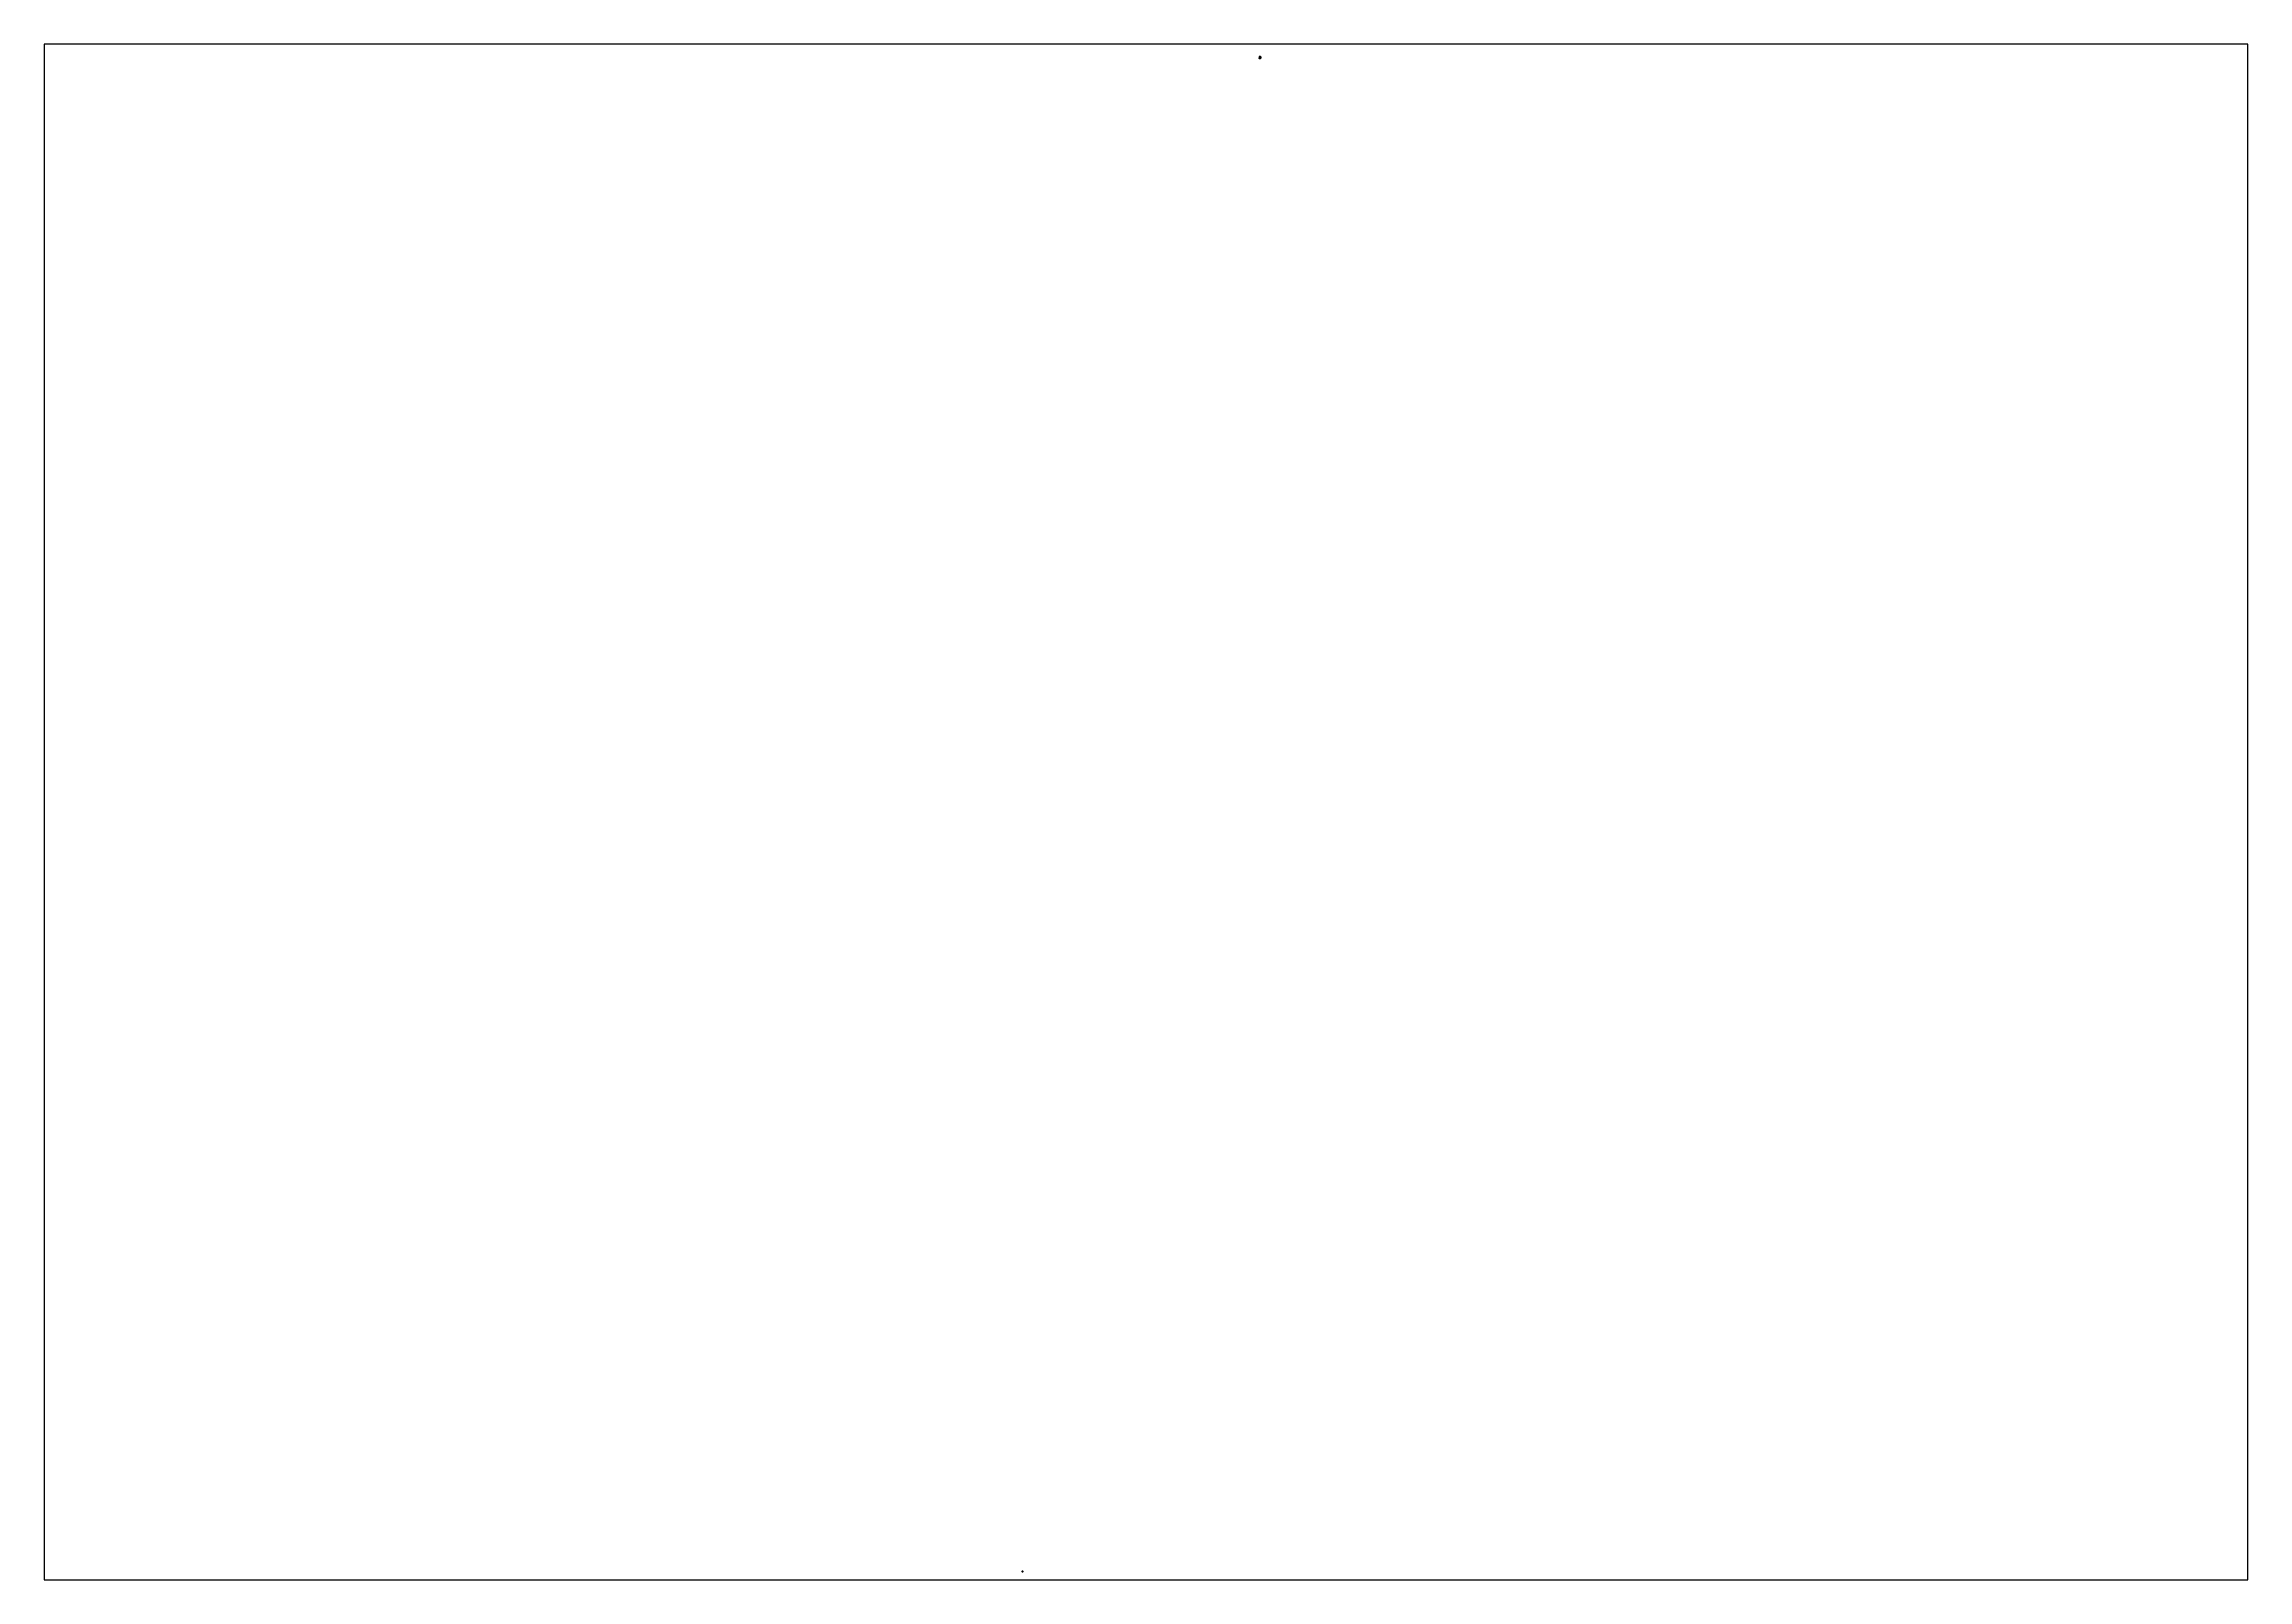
# Paper-space layout 'Layout1' of a CAD drawing. Header units: metres. Extents: x 29 to 258, y 20 to 180.
# The model-space entities are those that its viewports show. They can reach past a viewport. Long polylines and large blocks are cut down to what shows.
import ezdxf
from ezdxf.enums import TextEntityAlignment as Align

# ---------------------------------------------------------------- set-up
doc = ezdxf.new("R2010")
doc.units = ezdxf.units.M
for name, pattern in [('ACAD_ISO10W100', [18, 12, -3, 0, -3]), ('DASHED2', [0.375, 0.25, -0.125]), ('HIDDEN', [0.375, 0.25, -0.125]), ('HIDDEN2', [0.1875, 0.125, -0.0625])]:
    doc.linetypes.add(name, pattern=pattern)
for name, color, linetype in [('1', 7, 'Continuous'), ('2d', 2, 'Continuous'), ('_flg-all slab', 7, 'Continuous'), ('_flg-Bar Divar', 11, 'ACAD_ISO10W100'), ('_flg-Point Machine', 7, 'Continuous'), ('_flg-Por Konande-Devar', 230, 'Continuous'), ('_flg-por Konande-Vasat', 170, 'Continuous'), ('_flg-Signaling-Pipe 110', 7, 'Continuous'), ('A-BLDG-SITE', 7, 'Continuous'), ('AG_JOOSH', 7, 'Continuous'), ('AG_Print', 7, 'Continuous'), ('AG_Slab', 7, 'Continuous'), ('C-ROAD-SAMP', 150, 'HIDDEN'), ('C-ROAD-SAMP-TEXT', 11, 'Continuous'), ('C-ROAD-STAN-MAJR', 11, 'Continuous'), ('C-ROAD-TEXT', 11, 'Continuous'), ('Cod+', 1, 'Continuous'), ('Door+', 1, 'Continuous'), ('Drawing line+', 1, 'Continuous'), ('E Pipe', 5, 'Continuous'), ('Facade+', 2, 'Continuous'), ('Gallery_M.Nouri', 34, 'Continuous'), ('Hidden+', 9, 'HIDDEN2'), ('Km_Rail', 7, 'Continuous'), ('Km_Slab', 7, 'Continuous'), ('newSTALBL', 1, 'Continuous'), ('Number_Slab', 7, 'Continuous'), ('Point_Gal', 80, 'Continuous'), ('Rail', 1, 'Continuous'), ('Rail_Gap', 7, 'Continuous'), ('Signaling Pipe', 5, 'Continuous'), ('Sketch+', 210, 'Continuous'), ('Stair hidden+', 9, 'HIDDEN2'), ('Stair+', 42, 'Continuous'), ('Travers', 7, 'Continuous'), ('Wall+', 7, 'Continuous')]:
    doc.layers.add(name, color=color, linetype=linetype)
doc.styles.add('01-TYTEL', font='romanc.shx')
doc.styles.add('farsi', font='naskhesh.shx')
doc.styles.add('ND', font='nashkh.shx', dxfattribs={"height": 3})
doc.styles.add('RS', font='ROMANS.SHX')
doc.styles.get("Standard").update_dxf_attribs({"font": 'romantic.ttf'})
doc.styles.add('SWIS721', font='swissk.ttf')
doc.dimstyles.new('1.50', dxfattribs={"dimscale": 0, "dimtxt": 2.5, "dimasz": 2.2, "dimexe": 2, "dimexo": 2, "dimgap": 0.8, "dimtad": 1, "dimdec": 0, "dimlfac": 5, "dimdsep": 46, "dimtxsty": 'RS', "dimcen": 2.2, "dimclrd": 2, "dimclre": 2, "dimclrt": 2, "dimadec": 0, "dimazin": 0, "dimtfac": 1, "dimtdec": 0, "dimtmove": 2, "dimatfit": 3, "dimfxl": 3, "dimtolj": 1, "dimtzin": 0, "dimarcsym": 0})
doc.dimstyles.get("Standard").update_dxf_attribs({"dimtxt": 0.6, "dimasz": 0.5, "dimexe": 0.5, "dimexo": 0.5, "dimgap": 0.09, "dimtad": 0, "dimzin": 0, "dimdsep": 46, "dimtxsty": 'Standard', "dimcen": 0.09, "dimadec": 0, "dimazin": 0, "dimtfac": 1, "dimtofl": 0, "dimtmove": 0, "dimatfit": 3, "dimfxl": 1, "dimfxlon": 1, "dimtolj": 1, "dimtzin": 0, "dimarcsym": 0})

# ---------------------------------------------------------------- blocks, each defined once
blk = doc.blocks.new('*D54')
at = {"color": 0, "lineweight": -2, "transparency": 16777216}
for p, q in [((563565, 3594262), (563567, 3594264)), ((563565, 3594262), (563565, 3594262)), ((563571, 3594266), (563569, 3594264)), ((563571, 3594267), (563571, 3594267))]:
    blk.add_line(p, q, dxfattribs=at)
at = {"color": 0, "transparency": 16777216}
for points in [[(563565, 3594262), (563565, 3594262), (563565, 3594262)], [(563571, 3594266), (563571, 3594266), (563572, 3594266)]]:
    blk.add_solid(points, dxfattribs=at)
at = {"layer": 'Defpoints', "color": 0, "transparency": 16777216}
for p in [(563565, 3594262, 1543), (563572, 3594266, 1543), (563572, 3594266)]:
    blk.add_point(p, dxfattribs=at)
at = {"color": 0, "transparency": 16777216, "insert": (563568, 3594264), "char_height": 0.6, "attachment_point": 5, "rotation": 32.481054}
blk.add_mtext('\\A1;8.00', dxfattribs=at)
blk = doc.blocks.new('*D55')
at = {"color": 0, "lineweight": -2, "transparency": 16777216}
for p, q in [((563457, 3594431), (563460, 3594433)), ((563457, 3594432), (563457, 3594432)), ((563463, 3594435), (563461, 3594434)), ((563463, 3594436), (563463, 3594436))]:
    blk.add_line(p, q, dxfattribs=at)
at = {"color": 0, "transparency": 16777216}
for points in [[(563457, 3594432), (563457, 3594431), (563457, 3594431)], [(563463, 3594435), (563463, 3594435), (563464, 3594436)]]:
    blk.add_solid(points, dxfattribs=at)
at = {"layer": 'Defpoints', "color": 0, "transparency": 16777216}
for p in [(563457, 3594431, 1539), (563464, 3594436, 1539), (563464, 3594436)]:
    blk.add_point(p, dxfattribs=at)
at = {"color": 0, "transparency": 16777216, "insert": (563460, 3594433), "char_height": 0.6, "attachment_point": 5, "rotation": 32.643104}
blk.add_mtext('\\A1;7.96', dxfattribs=at)
blk = doc.blocks.new('*D56')
at = {"color": 0, "lineweight": -2, "transparency": 16777216}
for p, q in [((563382, 3594549), (563385, 3594551)), ((563382, 3594550), (563382, 3594550)), ((563388, 3594553), (563386, 3594552)), ((563388, 3594554), (563388, 3594554))]:
    blk.add_line(p, q, dxfattribs=at)
at = {"color": 0, "transparency": 16777216}
for points in [[(563382, 3594549), (563382, 3594549), (563382, 3594549)], [(563388, 3594553), (563388, 3594553), (563389, 3594553)]]:
    blk.add_solid(points, dxfattribs=at)
at = {"layer": 'Defpoints', "color": 0, "transparency": 16777216}
for p in [(563382, 3594549, 1537), (563389, 3594553, 1556), (563389, 3594553)]:
    blk.add_point(p, dxfattribs=at)
at = {"color": 0, "transparency": 16777216, "insert": (563385, 3594551), "char_height": 0.6, "attachment_point": 5, "rotation": 32.580147}
blk.add_mtext('\\A1;8.01', dxfattribs=at)
blk = doc.blocks.new('*D57')
at = {"color": 0, "lineweight": -2, "transparency": 16777216}
for p, q in [((563274, 3594723), (563274, 3594723)), ((563275, 3594722), (563277, 3594724)), ((563281, 3594726), (563279, 3594724)), ((563282, 3594726), (563282, 3594726))]:
    blk.add_line(p, q, dxfattribs=at)
at = {"color": 0, "transparency": 16777216}
for points in [[(563275, 3594722), (563275, 3594722), (563275, 3594722)], [(563281, 3594726), (563281, 3594726), (563282, 3594726)]]:
    blk.add_solid(points, dxfattribs=at)
at = {"layer": 'Defpoints', "color": 0, "transparency": 16777216}
for p in [(563275, 3594722, 1535), (563282, 3594726, 1535), (563282, 3594726)]:
    blk.add_point(p, dxfattribs=at)
at = {"color": 0, "transparency": 16777216, "insert": (563278, 3594724), "char_height": 0.6, "attachment_point": 5, "rotation": 28.390283}
blk.add_mtext('\\A1;7.97', dxfattribs=at)
blk = doc.blocks.new('stalbl')
blk.add_line((0, 0), (0, 0))
blk.add_line((0, 0), (0, 0))
blk.add_attdef('STAMAN', text='', height=0.0167).set_placement((0, 0), align=Align.MIDDLE_RIGHT)
blk.add_attdef('STAPRE', text='', height=0.0167).set_placement((0, 0), align=Align.MIDDLE_LEFT)
blk = doc.blocks.new('AG_slab')
at = {"layer": 'AG_Slab', "color": 1}
for p, q in [((1.3, 0.015), (-1.3, 0.015)), ((1.3, -0.015), (-1.3, -0.015))]:
    blk.add_line(p, q, dxfattribs=at)
at = {"layer": 'AG_Slab', "color": 5}
for p, q in [((-1.3, -0.015), (-1.3, 0.015)), ((1.3, 0.015), (1.3, -0.015))]:
    blk.add_line(p, q, dxfattribs=at)
at = {"layer": 'AG_Slab', "color": 2, "linetype": 'DASHED2'}
blk.add_line((1.3, 0), (-1.3, 0), dxfattribs=at)
at = {"layer": 'AG_Slab', "color": 7}
blk.add_circle((0, 0), 0.03, dxfattribs=at)
blk = doc.blocks.new('AG_Joosh')
at = {"layer": 'AG_JOOSH', "color": 2}
for p, q in [((-0.701, 0.005), (-0.801, 0.005)), ((0.701, 0.005), (0.801, 0.005)), ((-0.701, -0.005), (-0.801, -0.005)), ((0.701, -0.005), (0.801, -0.005))]:
    blk.add_line(p, q, dxfattribs=at)
at = {"layer": 'AG_JOOSH', "color": 7}
blk.add_circle((0, 0), 0.0155, dxfattribs=at)
blk = doc.blocks.new('AG_t')
at = {"layer": 'Travers', "color": 3}
blk.add_lwpolyline([(0, 0), (-1, 0), (-1, 0), (0, 0), (0, 0), (0, 0), (-1, 0), (-1, 0), (-1, 0), (-1, 0), (-1, 0), (-1, 0), (0, 0), (0, 0), (0, 0), (0, 0), (0, 0), (0, 0), (0, 0), (0, 0), (0, 0), (0, 0), (0, 0), (0, 0), (0, 0), (0, 0), (0, 0), (0, 0), (1, 0), (1, 0), (0, 0), (0, 0), (0, 0), (0, 0), (0, 0), (0, 0), (1, 0), (1, 0), (1, 0), (1, 0), (1, 0), (1, 0), (0, 0)], dxfattribs=at)
for centre in [(-1, 0), (-1, 0), (1, 0), (1, 0)]:
    blk.add_circle(centre, 0.015, dxfattribs=at)
at = {"layer": 'Travers', "color": 7}
blk.add_circle((0, 0), 0.02, dxfattribs=at)
blk = doc.blocks.new('AG_tttt', base_point=(-1, 0))
at = {"layer": 'Travers', "color": 3}
blk.add_lwpolyline([(0, 0), (-1, 0), (-1, 0), (0, 0), (0, 0), (0, 0), (-1, 0), (-1, 0), (-1, 0), (-1, 0), (-1, 0), (-1, 0), (0, 0), (0, 0), (0, 0), (0, 0), (0, 0), (0, 0), (0, 0), (0, 0), (0, 0), (0, 0), (0, 0), (0, 0), (0, 0), (0, 0), (0, 0), (0, 0), (1, 0), (1, 0), (0, 0), (0, 0), (0, 0), (0, 0), (0, 0), (0, 0), (1, 0), (1, 0), (1, 0), (1, 0), (1, 0), (1, 0), (0, 0)], dxfattribs=at)
for centre in [(-1, 0), (-1, 0), (1, 0), (1, 0)]:
    blk.add_circle(centre, 0.015, dxfattribs=at)
at = {"layer": 'Travers', "color": 7}
blk.add_circle((0, 0), 0.02, dxfattribs=at)
blk = doc.blocks.new('K')
at = {"color": 2}
blk.add_line((570012, 3594959), (570011, 3594959), dxfattribs=at)
blk.add_line((570012, 3594959), (570011, 3594959), dxfattribs=at)
blk.add_lwpolyline([(570011, 3594959), (570012, 3594959), (570012, 3594959), (570011, 3594959)], close=True, dxfattribs=at)
blk.add_circle((570012, 3594959), 0.03, dxfattribs=at)
blk = doc.blocks.new('cod')
at = {"layer": 'Cod+'}
h = blk.add_hatch(color=256, dxfattribs=at)
edge = h.paths.add_edge_path()
edge.add_arc((0, 0), 0.2, 270, 360)
edge.add_line((0, 0), (0, 0))
edge.add_line((0, 0), (0, 0))
edge = h.paths.add_edge_path()
edge.add_arc((0, 0), 0.2, 90, 180)
edge.add_line((0, 0), (0, 0))
edge.add_line((0, 0), (0, 0))
for q in [(0, 0), (2, 0)]:
    blk.add_line((0, 0), q, dxfattribs=at)
blk.add_circle((0, 0), 0.2, dxfattribs=at)
blk = doc.blocks.new('door-350cm')
at = {"layer": 'Door+'}
for p, q in [((-4, 0), (-4, 0)), ((-3, 0), (-4, 0)), ((-4, 0), (-4, 0)), ((-4, 0), (-3, 0)), ((-3, 0), (-3, 0)), ((-3, 0), (-3, 0)), ((-2, 1), (-2, 1)), ((-1, 1), (-1, 1)), ((0, 0), (0, 0)), ((0, 0), (0, 0)), ((0, 0), (0, 0)), ((0, 0), (0, 0)), ((0, 0), (0, 0)), ((0, 0), (0, 0))]:
    blk.add_line(p, q, dxfattribs=at)
at = {"layer": 'Door+', "ltscale": 1e-05}
for p, q in [((-2, 1), (-3, 0)), ((-2, 1), (-3, 0)), ((-3, 0), (-3, 0)), ((-3, 0), (-3, 0)), ((-1, 1), (0, 0)), ((-1, 1), (0, 0)), ((0, 0), (0, 0)), ((0, 0), (0, 0))]:
    blk.add_line(p, q, dxfattribs=at)
at = {"layer": 'Door+'}
for centre, start, end in [((0, 0), 148.1167761, 180), ((-3, 0), 0, 31.8832239)]:
    blk.add_arc(centre, 1.71, start, end, dxfattribs=at)
blk = doc.blocks.new('1')
at = {"layer": 'Drawing line+'}
blk.add_line((5, -1), (8, 1), dxfattribs=at)
blk.add_line((5, -1), (8, 1), dxfattribs=at)
for points in [[(5, -4), (5, -3), (5, -4), (5, -4), (5, -4), (5, -3), (5, -4), (5, -4), (3, 0), (5, 1), (6, 0)], [(9, 1), (11, -1), (10, -1), (11, -1), (11, -1), (13, -4)]]:
    blk.add_lwpolyline(points, dxfattribs=at)
blk.add_lwpolyline([(6, -3), (5, -1), (5, -1), (6, -3)], close=True, dxfattribs=at)
at = {"layer": 'Hidden+'}
for p, q in [((9, 0), (10, 0)), ((9, -1), (10, 0)), ((9, 0), (11, -3)), ((9, -1), (11, -3)), ((11, -3), (12, -2)), ((11, -3), (12, -3))]:
    blk.add_line(p, q, dxfattribs=at)
at = {"layer": 'Stair hidden+'}
for p, q in [((5, -1), (7, 1)), ((8, 1), (5, -1)), ((8, 1), (5, -1)), ((8, 1), (5, -1)), ((8, 1), (5, -1)), ((8, 0), (5, -1)), ((8, 0), (6, -2)), ((8, 0), (6, -2)), ((8, 0), (6, -2)), ((2, -2), (5, -1)), ((3, -3), (5, -1)), ((3, -3), (5, -1)), ((3, -3), (5, -1)), ((3, -3), (5, -2)), ((3, -4), (6, -2)), ((3, -4), (6, -2)), ((4, -4), (6, -2)), ((4, -4), (6, -3)), ((9, 0), (6, -2)), ((9, 0), (6, -2)), ((8, 0), (6, -2)), ((8, 0), (6, -2)), ((8, 0), (6, -2)), ((9, -1), (6, -3)), ((9, -1), (6, -2))]:
    blk.add_line(p, q, dxfattribs=at)
blk.add_lwpolyline([(6, 0), (8, -2), (8, -1), (8, -2), (7, -2)], dxfattribs=at)
at = {"layer": 'Stair+'}
for p, q in [((5, -1), (7, 1)), ((8, 1), (5, -1)), ((2, -3), (5, -1)), ((3, -3), (5, -1)), ((3, -3), (5, -1)), ((3, -3), (5, -1)), ((3, -3), (6, -2)), ((3, -4), (6, -2)), ((3, -4), (6, -2)), ((4, -4), (6, -2)), ((4, -4), (6, -3))]:
    blk.add_line(p, q, dxfattribs=at)
blk.add_lwpolyline([(6, -3), (5, -1), (5, -1), (6, -3)], close=True, dxfattribs=at)
at = {"layer": 'Wall+'}
for p, q in [((0, 0), (6, 4)), ((1, 0), (6, 4)), ((6, 4), (9, -1)), ((6, 4), (9, 0)), ((0, 0), (5, -7)), ((1, 0), (6, -7)), ((5, -7), (6, -8)), ((11, -3), (6, -7)), ((11, -3), (6, -8)), ((9, -1), (9, -1)), ((11, -3), (11, -3))]:
    blk.add_line(p, q, dxfattribs=at)
at = {"layer": 'Cod+', "rotation": 36.81608311744808}
for p in [(2, 0), (6, -5)]:
    blk.add_blockref('cod', p, dxfattribs=at)
at = {"layer": 'Door+', "xscale": -0.8571428570325101, "yscale": 0.8571428570325101, "zscale": 0.8571428570325101, "rotation": 126.8160831195326}
blk.add_blockref('door-350cm', (11, -3), dxfattribs=at)
at = {"layer": 'Cod+', "style": '01-TYTEL'}
for s, p in [('1554.30', (3, 1)), ('1552.70', (6, -5))]:
    blk.add_text(s, height=0.291, rotation=36.816083, dxfattribs=at).set_placement(p)
blk = doc.blocks.new('WQ')
h = blk.add_hatch(color=253)
h.dxf.hatch_style = 1
h.paths.add_polyline_path([(-10, -4), (-7, -4), (-7, -3), (-3, -2, -0.06337856), (-4, -1), (-8, -3), (-8, -2)])
h.paths.add_polyline_path([(8, 3), (8, 2), (10, 4), (7, 4), (7, 3), (3, 2, -0.06337856), (4, 1)])
h = blk.add_hatch(color=253)
h.dxf.hatch_style = 1
h.paths.add_polyline_path([(-4, 0, 1), (4, 0, 1)])
h.paths.add_polyline_path([(3, 0, 1), (-3, 0, 1)], flags=16)
h = blk.add_hatch(color=254)
h.dxf.hatch_style = 1
h.paths.add_polyline_path([(1, 0, 1), (-1, 0, 1)], flags=0)
h.paths.add_polyline_path([(-3, 0, 1), (3, 0, 1)])
h.paths.add_polyline_path([(2, 0, -1), (-2, 0, -1)], flags=16)
h.paths.add_polyline_path([(1, 0, -1), (-1, 0, -1)], flags=0)
h = blk.add_hatch(color=253)
h.dxf.hatch_style = 1
h.paths.add_polyline_path([(2, 0, 1), (-2, 0, 1)])
h.paths.add_polyline_path([(1, 0, -1), (-1, 0, -1)], flags=16)
h = blk.add_hatch(color=254)
h.dxf.hatch_style = 1
h.paths.add_polyline_path([(-1, 0, 1), (1, 0, 1)])
for p, q in [((3, 2), (7, 3)), ((4, 1), (8, 3)), ((7, 4), (7, 3)), ((7, 4), (10, 4)), ((10, 4), (8, 2)), ((8, 2), (8, 3)), ((-8, -2), (-10, -4)), ((-10, -4), (-7, -4)), ((-4, -1), (-8, -3)), ((-8, -2), (-8, -3)), ((-3, -2), (-7, -3)), ((-7, -4), (-7, -3))]:
    blk.add_line(p, q)
at = {"color": 7}
for radius in [3.9, 2.6, 1.6, 0.6]:
    blk.add_circle((0, 0), radius, dxfattribs=at)
blk = doc.blocks.new('PIPES')
at = {"color": 4}
for q in [(569595, 3595235), (569595, 3595235), (569595, 3595235), (569595, 3595235), (569595, 3595235), (569596, 3595234), (569595, 3595234), (569595, 3595234)]:
    blk.add_line((569593, 3595233), q, dxfattribs=at)
for centre, ratio in [((569593, 3595233), 0.4669315), ((569593, 3595233), 0.4669315), ((569593, 3595233), 0.4669315), ((569593, 3595233), 0.4669315), ((569595, 3595234), 0.47455949), ((569595, 3595235), 0.47455949), ((569595, 3595235), 0.47455949), ((569595, 3595234), 0.47455949)]:
    blk.add_ellipse(centre, major_axis=(0.0314, -0.0451), ratio=ratio, dxfattribs=at)
blk = doc.blocks.new('*D3356')
at = {"color": 0, "lineweight": -2, "transparency": 16777216}
for p, q in [((563684, 3594087), (563684, 3594087)), ((563685, 3594087), (563685, 3594087)), ((563686, 3594085), (563686, 3594085)), ((563686, 3594085), (563686, 3594084))]:
    blk.add_line(p, q, dxfattribs=at)
at = {"color": 0, "transparency": 16777216}
for points in [[(563684, 3594087), (563684, 3594087), (563685, 3594087)], [(563686, 3594085), (563686, 3594085), (563686, 3594085)]]:
    blk.add_solid(points, dxfattribs=at)
at = {"layer": 'Defpoints', "color": 0, "transparency": 16777216}
for p in [(563684, 3594086), (563685, 3594085), (563686, 3594085)]:
    blk.add_point(p, dxfattribs=at)
at = {"color": 0, "transparency": 16777216, "insert": (563685, 3594086), "char_height": 0.6, "attachment_point": 5, "rotation": 302.455293}
blk.add_mtext('\\A1;1.87', dxfattribs=at)
blk = doc.blocks.new('*D3357')
at = {"color": 0, "lineweight": -2, "transparency": 16777216}
for p, q in [((563683, 3594088), (563684, 3594089)), ((563683, 3594089), (563683, 3594089)), ((563685, 3594087), (563685, 3594087)), ((563685, 3594086), (563685, 3594086))]:
    blk.add_line(p, q, dxfattribs=at)
at = {"color": 0, "transparency": 16777216}
for points in [[(563683, 3594089), (563683, 3594089), (563683, 3594088)], [(563685, 3594086), (563685, 3594086), (563685, 3594087)]]:
    blk.add_solid(points, dxfattribs=at)
at = {"layer": 'Defpoints', "color": 0, "transparency": 16777216}
for p in [(563683, 3594088), (563684, 3594087), (563685, 3594087)]:
    blk.add_point(p, dxfattribs=at)
at = {"color": 0, "transparency": 16777216, "insert": (563684, 3594087), "char_height": 0.6, "attachment_point": 5, "rotation": 302.455293}
blk.add_mtext('\\A1;2.18', dxfattribs=at)
blk = doc.blocks.new('door-120cm-yek taraf bazshoo')
at = {"layer": 'Door+', "ltscale": 1e-05}
for p in [(-1, 1), (-1, 1), (0, 0), (0, 0)]:
    blk.add_line(p, (0, 0), dxfattribs=at)
at = {"layer": 'Door+'}
for p, q in [((-1, 1), (-1, 1)), ((-1, 0), (-1, 0)), ((-1, 0), (-1, 0)), ((-1, 0), (-1, 0)), ((-1, 0), (-1, 0)), ((-1, 0), (-1, 0)), ((-1, 0), (-1, 0)), ((-1, 0), (-1, 0)), ((0, 0), (0, 0)), ((0, 0), (0, 0)), ((0, 0), (0, 0)), ((0, 0), (0, 0)), ((0, 0), (0, 0)), ((0, 0), (0, 0))]:
    blk.add_line(p, q, dxfattribs=at)
blk.add_arc((0, 0), 1.16, 150.510214, 180, dxfattribs=at)
blk = doc.blocks.new('exit-25+738-2')
at = {"layer": 'Drawing line+'}
blk.add_line((3, -3), (0, -3), dxfattribs=at)
blk.add_line((3, -3), (0, -3), dxfattribs=at)
for points in [[(-1, -10), (-1, -7), (-1, -7), (-1, -7), (-1, -7), (-1, -4)], [(5, -5), (5, -5), (5, -5), (5, -5), (5, -5), (5, -5), (5, -5), (5, -5), (5, -1), (2, -1), (2, -3)]]:
    blk.add_lwpolyline(points, dxfattribs=at)
blk.add_lwpolyline([(4, -5), (4, -3), (3, -3), (3, -5)], close=True, dxfattribs=at)
at = {"layer": 'Facade+'}
blk.add_lwpolyline([(8, -7), (10, -7), (10, -8), (8, -8)], close=True, dxfattribs=at)
at = {"layer": 'Hidden+'}
for p, q in [((0, -5), (-1, -5)), ((0, -5), (-1, -5)), ((0, -8), (-1, -8)), ((0, -9), (-1, -9)), ((0, -5), (0, -8)), ((0, -5), (0, -8))]:
    blk.add_line(p, q, dxfattribs=at)
at = {"layer": 'Stair hidden+'}
for p, q in [((3, -3), (0, -3)), ((0, -3), (3, -3)), ((0, -3), (3, -3)), ((0, -3), (3, -3)), ((0, -5), (3, -5)), ((0, -4), (3, -4)), ((0, -4), (3, -4)), ((0, -4), (3, -4)), ((0, -4), (3, -4)), ((0, -4), (3, -4)), ((0, -4), (3, -4)), ((0, -5), (3, -5)), ((0, -5), (3, -5)), ((0, -5), (3, -5)), ((0, -5), (3, -5)), ((0, -5), (3, -5)), ((7, -3), (4, -3)), ((7, -3), (4, -3)), ((7, -3), (4, -3)), ((7, -4), (4, -4)), ((7, -4), (4, -4)), ((7, -4), (4, -4)), ((7, -5), (4, -5)), ((7, -5), (4, -5)), ((7, -5), (4, -5))]:
    blk.add_line(p, q, dxfattribs=at)
blk.add_lwpolyline([(2, -3), (2, -5), (2, -5), (2, -5), (2, -5)], dxfattribs=at)
at = {"layer": 'Stair+'}
for p, q in [((3, -3), (0, -3)), ((0, -3), (3, -3)), ((7, -3), (4, -3)), ((7, -3), (4, -3)), ((7, -3), (4, -3)), ((7, -4), (4, -4)), ((7, -4), (4, -4)), ((7, -4), (4, -4)), ((7, -5), (4, -5)), ((7, -5), (4, -5)), ((7, -5), (4, -5))]:
    blk.add_line(p, q, dxfattribs=at)
blk.add_lwpolyline([(4, -5), (4, -3), (3, -3), (3, -5)], close=True, dxfattribs=at)
at = {"layer": 'Wall+'}
for p, q in [((0, 1), (0, -5)), ((7, 1), (0, 1)), ((0, 0), (0, -5)), ((7, 0), (0, 0)), ((7, 1), (7, -3)), ((7, 0), (7, -5)), ((0, -5), (0, -5)), ((0, -8), (7, -8)), ((0, -9), (0, -8)), ((0, -9), (11, -9)), ((7, -3), (11, -3)), ((7, -3), (11, -3)), ((7, -3), (7, -5)), ((7, -5), (7, -5)), ((7, -7), (7, -8)), ((7, -7), (7, -8)), ((7, -7), (7, -7)), ((7, -8), (11, -8)), ((11, -3), (11, -8)), ((11, -3), (11, -9))]:
    blk.add_line(p, q, dxfattribs=at)
at = {"layer": 'Cod+'}
for p in [(1, -1), (2, -7), (8, -6)]:
    blk.add_blockref('cod', p, dxfattribs=at)
at = {"layer": 'Door+', "xscale": 0.8571428570325101, "yscale": 0.8571428570325101, "zscale": 0.8571428570325101, "rotation": 269.9999999999999}
blk.add_blockref('door-350cm', (0, -8), dxfattribs=at)
at = {"layer": 'Door+', "xscale": -1, "rotation": 270}
blk.add_blockref('door-120cm-yek taraf bazshoo', (7, -5), dxfattribs=at)
at = {"layer": 'Cod+', "style": '01-TYTEL'}
for s, p in [('1539.2', (2, -1)), ('1537.58', (2, -7)), ('1537.58', (8, -6))]:
    blk.add_text(s, height=0.291, dxfattribs=at).set_placement(p)
blk = doc.blocks.new('Drainage Pipe E')
at = {"color": 30, "true_color": 0xf26722}
for p in [(-1, 0), (-1, 0), (1, 0), (1, 0), (1, 0), (1, 0)]:
    blk.add_line(p, (1, 0), dxfattribs=at)
at = {"layer": '2d', "flags": 128}
blk.add_lwpolyline([(-1, 0), (-2, 1), (-7, 1)], dxfattribs=at)
at = {"layer": 'E Pipe', "color": 4}
blk.add_line((-1, 0), (1, 0), dxfattribs=at)
blk.add_line((-1, 0), (1, 0), dxfattribs=at)
blk.add_line((-1, 0), (1, 0), dxfattribs=at)
blk.add_line((-1, 0), (1, 0), dxfattribs=at)
for centre in [(-1, 0), (-1, 0), (1, 0), (1, 0)]:
    blk.add_circle(centre, 0.0546, dxfattribs=at)
at = {"color": 30, "true_color": 0xf26722, "insert": (0, 0), "char_height": 0.0993, "attachment_point": 1, "rotation": 0.01814}
blk.add_mtext_dynamic_manual_height_columns('2%', width=1.01, gutter_width=1, heights=[0], dxfattribs=at)
at = {"layer": '2d', "insert": (-7, 0), "char_height": 0.141, "width": 2.11, "attachment_point": 3, "rotation": 180.650345, "style": 'ND'}
blk.add_mtext('{\\f@Arial Unicode MS|b0|i0|c0|p34;Drainage Pipe PVC\\P(63 mm)Type 3 @6m}', dxfattribs=at)
blk = doc.blocks.new('_N-drainage pipe')
at = {"layer": '2d', "flags": 128}
blk.add_lwpolyline([(570001, 3594953), (570000, 3594952), (569999, 3594947)], dxfattribs=at)
at = {"layer": 'E Pipe', "color": 4}
blk.add_line((570001, 3594953), (570001, 3594955), dxfattribs=at)
blk.add_line((570001, 3594953), (570001, 3594955), dxfattribs=at)
blk.add_lwpolyline([(570001, 3594953), (570001, 3594955)], close=True, dxfattribs=at)
for centre in [(570001, 3594955), (570001, 3594955), (570001, 3594953), (570001, 3594953)]:
    blk.add_circle(centre, 0.0544, dxfattribs=at)
at = {"layer": '2d', "insert": (569999, 3594950), "char_height": 0.14, "width": 2.11, "attachment_point": 3, "rotation": 84.285823, "style": 'ND'}
blk.add_mtext('{\\f@Arial Unicode MS|b0|i0|c0|p34;Drainage Pipe PVC\\P(63 mm)Type 3 @6m}', dxfattribs=at)
blk = doc.blocks.new('02')
for p, q in [((569003, 3596146, 1539), (569003, 3596148, 1539)), ((569003, 3596146, 1539), (569003, 3596148, 1539)), ((569004, 3596144, 1538), (569003, 3596146, 1539)), ((569004, 3596144, 1538), (569003, 3596146, 1539)), ((569006, 3596140, 1539), (569004, 3596144, 1538)), ((569006, 3596140, 1539), (569004, 3596144, 1538)), ((569006, 3596139, 1539), (569006, 3596140, 1539)), ((569006, 3596139, 1539), (569006, 3596140, 1539)), ((569006, 3596138, 1539), (569006, 3596139, 1539)), ((569006, 3596139, 1539), (569006, 3596139, 1539)), ((569006, 3596138, 1539), (569006, 3596139, 1539)), ((569006, 3596139, 1539), (569006, 3596139, 1539)), ((569006, 3596137, 1539), (569006, 3596138, 1539)), ((569006, 3596138, 1539), (569006, 3596138, 1539)), ((569006, 3596137, 1539), (569006, 3596138, 1539)), ((569006, 3596138, 1539), (569006, 3596138, 1539)), ((569006, 3596136, 1539), (569006, 3596137, 1539)), ((569006, 3596136, 1539), (569006, 3596137, 1539)), ((569006, 3596135, 1539), (569006, 3596136, 1539)), ((569006, 3596136, 1539), (569006, 3596136, 1539)), ((569006, 3596135, 1539), (569006, 3596136, 1539)), ((569006, 3596136, 1539), (569006, 3596136, 1539)), ((569006, 3596134, 1539), (569006, 3596135, 1539)), ((569006, 3596135, 1539), (569006, 3596135, 1539)), ((569006, 3596134, 1539), (569006, 3596135, 1539)), ((569006, 3596135, 1539), (569006, 3596135, 1539)), ((569007, 3596133, 1539), (569006, 3596134, 1539)), ((569007, 3596133, 1539), (569006, 3596134, 1539)), ((569007, 3596150, 1540), (569008, 3596148, 1539)), ((569007, 3596150, 1540), (569008, 3596148, 1539)), ((569007, 3596132, 1538), (569007, 3596133, 1539)), ((569007, 3596132, 1538), (569007, 3596133, 1539)), ((569008, 3596148, 1539), (569010, 3596143, 1538)), ((569008, 3596148, 1539), (569010, 3596143, 1538)), ((569011, 3596127, 1539), (569009, 3596129, 1539)), ((569009, 3596129, 1539), (569009, 3596128, 1539)), ((569011, 3596127, 1539), (569009, 3596129, 1539)), ((569009, 3596129, 1539), (569009, 3596128, 1539)), ((569010, 3596143, 1538), (569012, 3596140, 1538)), ((569010, 3596143, 1538), (569012, 3596140, 1538)), ((569012, 3596127, 1539), (569011, 3596127, 1539)), ((569012, 3596127, 1539), (569011, 3596127, 1539)), ((569012, 3596140, 1538), (569013, 3596139, 1538)), ((569012, 3596140, 1538), (569013, 3596139, 1538)), ((569013, 3596127, 1539), (569012, 3596127, 1539)), ((569013, 3596127, 1539), (569012, 3596127, 1539)), ((569015, 3596129, 1539), (569013, 3596128, 1539)), ((569015, 3596129, 1539), (569013, 3596128, 1539)), ((569013, 3596128, 1539), (569013, 3596127, 1539)), ((569013, 3596128, 1539), (569013, 3596127, 1539)), ((569014, 3596138, 1538), (569017, 3596133, 1538)), ((569014, 3596138, 1538), (569017, 3596133, 1538)), ((569016, 3596130, 1538), (569015, 3596129, 1539)), ((569016, 3596130, 1538), (569015, 3596129, 1539)), ((569018, 3596131, 1539), (569016, 3596130, 1538)), ((569018, 3596131, 1539), (569016, 3596130, 1538)), ((569017, 3596133, 1538), (569017, 3596133, 1539)), ((569017, 3596133, 1539), (569018, 3596133, 1539)), ((569017, 3596133, 1538), (569017, 3596133, 1539)), ((569017, 3596133, 1539), (569018, 3596133, 1539)), ((569018, 3596133, 1539), (569018, 3596133, 1539)), ((569018, 3596133, 1539), (569018, 3596133, 1539)), ((569018, 3596133, 1539), (569019, 3596133, 1539)), ((569018, 3596133, 1539), (569018, 3596133, 1539)), ((569018, 3596133, 1539), (569018, 3596133, 1539)), ((569018, 3596133, 1539), (569019, 3596133, 1539)), ((569019, 3596131, 1539), (569018, 3596131, 1539)), ((569019, 3596131, 1539), (569018, 3596131, 1539)), ((569019, 3596133, 1539), (569019, 3596132, 1539)), ((569019, 3596133, 1539), (569019, 3596132, 1539)), ((569019, 3596132, 1539), (569019, 3596131, 1539)), ((569019, 3596132, 1539), (569019, 3596131, 1539))]:
    blk.add_line(p, q)
at = {"layer": 'Facade+'}
blk.add_lwpolyline([(569016, 3596135), (569017, 3596135), (569018, 3596134), (569017, 3596134)], close=True, dxfattribs=at)
at = {"layer": 'Stair hidden+'}
blk.add_line((569010, 3596136), (569007, 3596134), dxfattribs=at)
at = {"layer": 'Stair+'}
blk.add_line((569010, 3596136), (569007, 3596134), dxfattribs=at)
at = {"layer": 'Wall+'}
for p, q in [((569011, 3596141), (569005, 3596137)), ((569011, 3596140), (569005, 3596137)), ((569005, 3596137), (569008, 3596132)), ((569005, 3596137), (569008, 3596132)), ((569010, 3596129), (569016, 3596132)), ((569010, 3596129), (569010, 3596129)), ((569013, 3596137), (569016, 3596140)), ((569013, 3596137), (569016, 3596139)), ((569016, 3596133), (569019, 3596135)), ((569016, 3596133), (569020, 3596135))]:
    blk.add_line(p, q, dxfattribs=at)
at = {"annotation_type": 0, "has_hookline": 1, "hookline_direction": 0, "text_width": 2.77}
blk.add_leader([(569020, 3596135), (569020, 3596134), (569020, 3596134)], dimstyle='Standard', override={"dimfxl": 0.2, "dimfxlon": 1, "dimtfill": 1}, dxfattribs=at)
at = {"insert": (569020, 3596134), "char_height": 0.18, "attachment_point": 4, "bg_fill": 3, "box_fill_scale": 1.1, "bg_fill_color": 256, "bg_fill_true_color": 13158600, "bg_fill_transparency": 0}
blk.add_mtext('\\A1;569019.598, 3596134.965', dxfattribs=at)
at = {"annotation_type": 0, "has_hookline": 1, "hookline_direction": 0, "text_width": 2.78}
blk.add_leader([(569017, 3596140), (569018, 3596139), (569018, 3596139)], dimstyle='Standard', override={"dimfxl": 0.2, "dimfxlon": 1, "dimtfill": 1}, dxfattribs=at)
at = {"insert": (569018, 3596139), "char_height": 0.18, "attachment_point": 4, "bg_fill": 3, "box_fill_scale": 1.1, "bg_fill_color": 256, "bg_fill_true_color": 13158600, "bg_fill_transparency": 0}
blk.add_mtext('\\A1;569016.541, 3596139.894', dxfattribs=at)
at = {"annotation_type": 0, "has_hookline": 1, "hookline_direction": 0, "text_width": 2.77}
blk.add_leader([(569013, 3596137), (569015, 3596137)], dimstyle='Standard', override={"dimfxl": 0.2, "dimfxlon": 1, "dimtfill": 1}, dxfattribs=at)
at = {"insert": (569015, 3596137), "char_height": 0.18, "attachment_point": 4, "bg_fill": 3, "box_fill_scale": 1.1, "bg_fill_color": 256, "bg_fill_true_color": 13158600, "bg_fill_transparency": 0}
blk.add_mtext('\\A1;569012.773, 3596137.497', dxfattribs=at)
at = {"annotation_type": 0, "has_hookline": 1, "hookline_direction": 0, "text_width": 2.77}
blk.add_leader([(569011, 3596141), (569011, 3596141)], dimstyle='Standard', override={"dimfxl": 0.2, "dimfxlon": 1, "dimtfill": 1}, dxfattribs=at)
at = {"insert": (569011, 3596141), "char_height": 0.18, "attachment_point": 4, "bg_fill": 3, "box_fill_scale": 1.1, "bg_fill_color": 256, "bg_fill_true_color": 13158600, "bg_fill_transparency": 0}
blk.add_mtext('\\A1;569010.813, 3596140.577', dxfattribs=at)
at = {"annotation_type": 0, "has_hookline": 1, "hookline_direction": 1, "text_width": 2.78}
blk.add_leader([(569005, 3596137), (569005, 3596137), (569004, 3596137)], dimstyle='Standard', override={"dimfxl": 0.2, "dimfxlon": 1, "dimtfill": 1}, dxfattribs=at)
at = {"insert": (569004, 3596137), "char_height": 0.18, "attachment_point": 6, "bg_fill": 3, "box_fill_scale": 1.1, "bg_fill_color": 256, "bg_fill_true_color": 13158600, "bg_fill_transparency": 0}
blk.add_mtext('\\A1;569004.907, 3596136.819', dxfattribs=at)
at = {"annotation_type": 0, "has_hookline": 1, "hookline_direction": 0, "text_width": 2.78}
blk.add_leader([(569010, 3596129), (569010, 3596129), (569010, 3596129)], dimstyle='Standard', override={"dimfxl": 0.2, "dimfxlon": 1, "dimtfill": 1}, dxfattribs=at)
at = {"insert": (569010, 3596129), "char_height": 0.18, "attachment_point": 4, "bg_fill": 3, "box_fill_scale": 1.1, "bg_fill_color": 256, "bg_fill_true_color": 13158600, "bg_fill_transparency": 0}
blk.add_mtext('\\A1;569009.980, 3596128.846', dxfattribs=at)
at = {"layer": 'Facade+'}
blk.add_lwpolyline([(569013, 3596129), (569014, 3596128), (569013, 3596128), (569012, 3596129)], close=True, dxfattribs=at)
at = {"layer": 'Wall+'}
for p, q in [((569011, 3596130), (569013, 3596126)), ((569018, 3596129), (569013, 3596126)), ((569018, 3596129), (569013, 3596126)), ((569016, 3596133), (569018, 3596129)), ((569016, 3596132), (569018, 3596129))]:
    blk.add_line(p, q, dxfattribs=at)
at = {"layer": 'Cod+', "rotation": 302.4634002788006}
blk.add_blockref('cod', (569013, 3596130), dxfattribs=at)
at = {"layer": 'Cod+', "style": '01-TYTEL'}
blk.add_text('1537.58', height=0.291, rotation=302.4634, dxfattribs=at).set_placement((569014, 3596130))
at = {"annotation_type": 0, "has_hookline": 1, "hookline_direction": 0, "text_width": 2.78}
blk.add_leader([(569011, 3596129), (569011, 3596129), (569012, 3596129)], dimstyle='Standard', override={"dimfxl": 0.2, "dimfxlon": 1, "dimtfill": 1}, dxfattribs=at)
at = {"insert": (569012, 3596129), "char_height": 0.18, "attachment_point": 4, "bg_fill": 3, "box_fill_scale": 1.1, "bg_fill_color": 256, "bg_fill_true_color": 13158600, "bg_fill_transparency": 0}
blk.add_mtext('\\A1;569010.992, 3596129.490', dxfattribs=at)
at = {"annotation_type": 0, "has_hookline": 1, "hookline_direction": 0, "text_width": 2.77}
blk.add_leader([(569013, 3596126), (569014, 3596125), (569015, 3596125)], dimstyle='Standard', override={"dimfxl": 0.2, "dimfxlon": 1, "dimtfill": 1}, dxfattribs=at)
at = {"insert": (569015, 3596125), "char_height": 0.18, "attachment_point": 4, "bg_fill": 3, "box_fill_scale": 1.1, "bg_fill_color": 256, "bg_fill_true_color": 13158600, "bg_fill_transparency": 0}
blk.add_mtext('\\A1;569013.354, 3596125.778', dxfattribs=at)
at = {"annotation_type": 0, "has_hookline": 1, "hookline_direction": 0, "text_width": 2.76}
blk.add_leader([(569018, 3596129), (569020, 3596129)], dimstyle='Standard', override={"dimfxl": 0.2, "dimfxlon": 1, "dimtfill": 1}, dxfattribs=at)
at = {"insert": (569020, 3596129), "char_height": 0.18, "attachment_point": 4, "bg_fill": 3, "box_fill_scale": 1.1, "bg_fill_color": 256, "bg_fill_true_color": 13158600, "bg_fill_transparency": 0}
blk.add_mtext('\\A1;569018.247, 3596128.891', dxfattribs=at)
for p, q in [((569003, 3596146), (569003, 3596148)), ((569003, 3596146), (569003, 3596148)), ((569003, 3596146), (569003, 3596148)), ((569003, 3596146), (569003, 3596148)), ((569003, 3596146), (569003, 3596148)), ((569003, 3596146), (569003, 3596148)), ((569003, 3596146, 1539), (569003, 3596148, 1539)), ((569003, 3596146, 1539), (569003, 3596148, 1539)), ((569003, 3596146), (569003, 3596148)), ((569003, 3596146), (569003, 3596148)), ((569003, 3596146), (569003, 3596148)), ((569003, 3596146), (569003, 3596148)), ((569003, 3596146), (569003, 3596148)), ((569003, 3596146), (569003, 3596148)), ((569004, 3596144), (569003, 3596146)), ((569004, 3596144), (569003, 3596146)), ((569004, 3596144), (569003, 3596146)), ((569004, 3596144), (569003, 3596146)), ((569004, 3596144), (569003, 3596146)), ((569004, 3596144), (569003, 3596146)), ((569004, 3596144, 1538), (569003, 3596146, 1539)), ((569004, 3596144, 1538), (569003, 3596146, 1539)), ((569004, 3596144), (569003, 3596146)), ((569004, 3596144), (569003, 3596146)), ((569004, 3596144), (569003, 3596146)), ((569004, 3596144), (569003, 3596146)), ((569004, 3596144), (569003, 3596146)), ((569004, 3596144), (569003, 3596146)), ((569006, 3596140), (569004, 3596144)), ((569006, 3596140), (569004, 3596144)), ((569006, 3596140), (569004, 3596144)), ((569006, 3596140), (569004, 3596144)), ((569006, 3596140), (569004, 3596144)), ((569006, 3596140), (569004, 3596144)), ((569006, 3596140, 1539), (569004, 3596144, 1538)), ((569006, 3596140, 1539), (569004, 3596144, 1538)), ((569006, 3596140), (569004, 3596144)), ((569006, 3596140), (569004, 3596144)), ((569006, 3596140), (569004, 3596144)), ((569006, 3596140), (569004, 3596144)), ((569006, 3596140), (569004, 3596144)), ((569006, 3596140), (569004, 3596144)), ((569006, 3596139), (569006, 3596140)), ((569006, 3596139), (569006, 3596140)), ((569006, 3596139), (569006, 3596140)), ((569006, 3596139), (569006, 3596140)), ((569006, 3596139), (569006, 3596140)), ((569006, 3596139), (569006, 3596140)), ((569006, 3596139, 1539), (569006, 3596140, 1539)), ((569006, 3596139, 1539), (569006, 3596140, 1539)), ((569006, 3596139), (569006, 3596140)), ((569006, 3596139), (569006, 3596140)), ((569006, 3596139), (569006, 3596140)), ((569006, 3596139), (569006, 3596140)), ((569006, 3596139), (569006, 3596140)), ((569006, 3596139), (569006, 3596140)), ((569006, 3596138), (569006, 3596139)), ((569006, 3596139), (569006, 3596139)), ((569006, 3596138), (569006, 3596139)), ((569006, 3596139), (569006, 3596139)), ((569006, 3596138), (569006, 3596139)), ((569006, 3596139), (569006, 3596139)), ((569006, 3596138), (569006, 3596139)), ((569006, 3596139), (569006, 3596139)), ((569006, 3596138), (569006, 3596139)), ((569006, 3596139), (569006, 3596139)), ((569006, 3596138), (569006, 3596139)), ((569006, 3596139), (569006, 3596139)), ((569006, 3596138, 1539), (569006, 3596139, 1539)), ((569006, 3596139, 1539), (569006, 3596139, 1539)), ((569006, 3596138, 1539), (569006, 3596139, 1539)), ((569006, 3596139, 1539), (569006, 3596139, 1539)), ((569006, 3596138), (569006, 3596139)), ((569006, 3596139), (569006, 3596139)), ((569006, 3596138), (569006, 3596139)), ((569006, 3596139), (569006, 3596139)), ((569006, 3596138), (569006, 3596139)), ((569006, 3596139), (569006, 3596139)), ((569006, 3596138), (569006, 3596139)), ((569006, 3596139), (569006, 3596139)), ((569006, 3596138), (569006, 3596139)), ((569006, 3596139), (569006, 3596139)), ((569006, 3596138), (569006, 3596139)), ((569006, 3596139), (569006, 3596139)), ((569006, 3596137), (569006, 3596138)), ((569006, 3596138), (569006, 3596138)), ((569006, 3596137), (569006, 3596138)), ((569006, 3596138), (569006, 3596138)), ((569006, 3596137), (569006, 3596138)), ((569006, 3596138), (569006, 3596138)), ((569006, 3596137), (569006, 3596138)), ((569006, 3596138), (569006, 3596138)), ((569006, 3596137), (569006, 3596138)), ((569006, 3596138), (569006, 3596138)), ((569006, 3596137), (569006, 3596138)), ((569006, 3596138), (569006, 3596138)), ((569006, 3596137, 1539), (569006, 3596138, 1539)), ((569006, 3596138, 1539), (569006, 3596138, 1539)), ((569006, 3596137, 1539), (569006, 3596138, 1539)), ((569006, 3596138, 1539), (569006, 3596138, 1539)), ((569006, 3596137), (569006, 3596138)), ((569006, 3596138), (569006, 3596138)), ((569006, 3596137), (569006, 3596138)), ((569006, 3596138), (569006, 3596138)), ((569006, 3596137), (569006, 3596138)), ((569006, 3596138), (569006, 3596138)), ((569006, 3596137), (569006, 3596138)), ((569006, 3596138), (569006, 3596138)), ((569006, 3596137), (569006, 3596138)), ((569006, 3596138), (569006, 3596138)), ((569006, 3596137), (569006, 3596138)), ((569006, 3596138), (569006, 3596138)), ((569006, 3596136), (569006, 3596137)), ((569006, 3596136), (569006, 3596137)), ((569006, 3596136), (569006, 3596137)), ((569006, 3596136), (569006, 3596137)), ((569006, 3596136), (569006, 3596137)), ((569006, 3596136), (569006, 3596137)), ((569006, 3596136, 1539), (569006, 3596137, 1539)), ((569006, 3596136, 1539), (569006, 3596137, 1539)), ((569006, 3596136), (569006, 3596137)), ((569006, 3596136), (569006, 3596137)), ((569006, 3596136), (569006, 3596137)), ((569006, 3596136), (569006, 3596137)), ((569006, 3596136), (569006, 3596137)), ((569006, 3596136), (569006, 3596137)), ((569006, 3596135), (569006, 3596136)), ((569006, 3596136), (569006, 3596136)), ((569006, 3596135), (569006, 3596136)), ((569006, 3596136), (569006, 3596136)), ((569006, 3596135), (569006, 3596136)), ((569006, 3596136), (569006, 3596136)), ((569006, 3596135), (569006, 3596136)), ((569006, 3596136), (569006, 3596136)), ((569006, 3596135), (569006, 3596136)), ((569006, 3596136), (569006, 3596136)), ((569006, 3596135), (569006, 3596136)), ((569006, 3596136), (569006, 3596136)), ((569006, 3596135, 1539), (569006, 3596136, 1539)), ((569006, 3596136, 1539), (569006, 3596136, 1539)), ((569006, 3596135, 1539), (569006, 3596136, 1539)), ((569006, 3596136, 1539), (569006, 3596136, 1539)), ((569006, 3596135), (569006, 3596136)), ((569006, 3596136), (569006, 3596136)), ((569006, 3596135), (569006, 3596136)), ((569006, 3596136), (569006, 3596136)), ((569006, 3596135), (569006, 3596136)), ((569006, 3596136), (569006, 3596136)), ((569006, 3596135), (569006, 3596136)), ((569006, 3596136), (569006, 3596136)), ((569006, 3596135), (569006, 3596136)), ((569006, 3596136), (569006, 3596136)), ((569006, 3596135), (569006, 3596136)), ((569006, 3596136), (569006, 3596136)), ((569006, 3596134), (569006, 3596135)), ((569006, 3596135), (569006, 3596135)), ((569006, 3596134), (569006, 3596135)), ((569006, 3596135), (569006, 3596135)), ((569006, 3596134), (569006, 3596135)), ((569006, 3596135), (569006, 3596135)), ((569006, 3596134), (569006, 3596135)), ((569006, 3596135), (569006, 3596135)), ((569006, 3596134), (569006, 3596135)), ((569006, 3596135), (569006, 3596135)), ((569006, 3596134), (569006, 3596135)), ((569006, 3596135), (569006, 3596135)), ((569006, 3596134, 1539), (569006, 3596135, 1539)), ((569006, 3596135, 1539), (569006, 3596135, 1539)), ((569006, 3596134, 1539), (569006, 3596135, 1539)), ((569006, 3596135, 1539), (569006, 3596135, 1539)), ((569006, 3596134), (569006, 3596135)), ((569006, 3596135), (569006, 3596135)), ((569006, 3596134), (569006, 3596135)), ((569006, 3596135), (569006, 3596135)), ((569006, 3596134), (569006, 3596135)), ((569006, 3596135), (569006, 3596135)), ((569006, 3596134), (569006, 3596135)), ((569006, 3596135), (569006, 3596135)), ((569006, 3596134), (569006, 3596135)), ((569006, 3596135), (569006, 3596135)), ((569006, 3596134), (569006, 3596135)), ((569006, 3596135), (569006, 3596135)), ((569007, 3596133), (569006, 3596134)), ((569007, 3596133), (569006, 3596134)), ((569007, 3596133), (569006, 3596134)), ((569007, 3596133), (569006, 3596134)), ((569007, 3596133), (569006, 3596134)), ((569007, 3596133), (569006, 3596134)), ((569007, 3596133, 1539), (569006, 3596134, 1539)), ((569007, 3596133, 1539), (569006, 3596134, 1539)), ((569007, 3596133), (569006, 3596134)), ((569007, 3596133), (569006, 3596134)), ((569007, 3596133), (569006, 3596134)), ((569007, 3596133), (569006, 3596134)), ((569007, 3596133), (569006, 3596134)), ((569007, 3596133), (569006, 3596134)), ((569007, 3596150), (569008, 3596148)), ((569007, 3596150), (569008, 3596148)), ((569007, 3596150), (569008, 3596148)), ((569007, 3596150), (569008, 3596148)), ((569007, 3596150), (569008, 3596148)), ((569007, 3596150), (569008, 3596148)), ((569007, 3596150, 1540), (569008, 3596148, 1539)), ((569007, 3596150, 1540), (569008, 3596148, 1539)), ((569007, 3596150), (569008, 3596148)), ((569007, 3596150), (569008, 3596148)), ((569007, 3596150), (569008, 3596148)), ((569007, 3596150), (569008, 3596148)), ((569007, 3596150), (569008, 3596148)), ((569007, 3596150), (569008, 3596148)), ((569007, 3596132), (569007, 3596133)), ((569007, 3596132), (569007, 3596133)), ((569007, 3596132), (569007, 3596133)), ((569007, 3596132), (569007, 3596133)), ((569007, 3596132), (569007, 3596133)), ((569007, 3596132), (569007, 3596133)), ((569007, 3596132, 1538), (569007, 3596133, 1539)), ((569007, 3596132, 1538), (569007, 3596133, 1539)), ((569007, 3596132), (569007, 3596133)), ((569007, 3596132), (569007, 3596133)), ((569007, 3596132), (569007, 3596133)), ((569007, 3596132), (569007, 3596133)), ((569007, 3596132), (569007, 3596133)), ((569007, 3596132), (569007, 3596133)), ((569008, 3596148), (569010, 3596143)), ((569008, 3596148), (569010, 3596143)), ((569008, 3596148), (569010, 3596143)), ((569008, 3596148), (569010, 3596143)), ((569008, 3596148), (569010, 3596143)), ((569008, 3596148), (569010, 3596143)), ((569008, 3596148, 1539), (569010, 3596143, 1538)), ((569008, 3596148, 1539), (569010, 3596143, 1538)), ((569008, 3596148), (569010, 3596143)), ((569008, 3596148), (569010, 3596143)), ((569008, 3596148), (569010, 3596143)), ((569008, 3596148), (569010, 3596143)), ((569008, 3596148), (569010, 3596143)), ((569008, 3596148), (569010, 3596143)), ((569011, 3596127), (569009, 3596129)), ((569009, 3596129), (569009, 3596128)), ((569011, 3596127), (569009, 3596129)), ((569009, 3596129), (569009, 3596128)), ((569011, 3596127), (569009, 3596129)), ((569009, 3596129), (569009, 3596128)), ((569011, 3596127), (569009, 3596129)), ((569009, 3596129), (569009, 3596128)), ((569011, 3596127), (569009, 3596129)), ((569009, 3596129), (569009, 3596128)), ((569011, 3596127), (569009, 3596129)), ((569009, 3596129), (569009, 3596128)), ((569011, 3596127, 1539), (569009, 3596129, 1539)), ((569009, 3596129, 1539), (569009, 3596128, 1539)), ((569011, 3596127, 1539), (569009, 3596129, 1539)), ((569009, 3596129, 1539), (569009, 3596128, 1539)), ((569011, 3596127), (569009, 3596129)), ((569009, 3596129), (569009, 3596128)), ((569011, 3596127), (569009, 3596129)), ((569009, 3596129), (569009, 3596128)), ((569011, 3596127), (569009, 3596129)), ((569009, 3596129), (569009, 3596128)), ((569011, 3596127), (569009, 3596129)), ((569009, 3596129), (569009, 3596128)), ((569011, 3596127), (569009, 3596129)), ((569009, 3596129), (569009, 3596128)), ((569011, 3596127), (569009, 3596129)), ((569009, 3596129), (569009, 3596128)), ((569010, 3596143), (569012, 3596140)), ((569010, 3596143), (569012, 3596140)), ((569010, 3596143), (569012, 3596140)), ((569010, 3596143), (569012, 3596140)), ((569010, 3596143), (569012, 3596140)), ((569010, 3596143), (569012, 3596140)), ((569010, 3596143, 1538), (569012, 3596140, 1538)), ((569010, 3596143, 1538), (569012, 3596140, 1538)), ((569010, 3596143), (569012, 3596140)), ((569010, 3596143), (569012, 3596140)), ((569010, 3596143), (569012, 3596140)), ((569010, 3596143), (569012, 3596140)), ((569010, 3596143), (569012, 3596140)), ((569010, 3596143), (569012, 3596140)), ((569012, 3596127), (569011, 3596127)), ((569012, 3596127), (569011, 3596127)), ((569012, 3596127), (569011, 3596127)), ((569012, 3596127), (569011, 3596127)), ((569012, 3596127), (569011, 3596127)), ((569012, 3596127), (569011, 3596127)), ((569012, 3596127, 1539), (569011, 3596127, 1539)), ((569012, 3596127, 1539), (569011, 3596127, 1539)), ((569012, 3596127), (569011, 3596127)), ((569012, 3596127), (569011, 3596127)), ((569012, 3596127), (569011, 3596127)), ((569012, 3596127), (569011, 3596127)), ((569012, 3596127), (569011, 3596127)), ((569012, 3596127), (569011, 3596127)), ((569012, 3596140), (569013, 3596139)), ((569012, 3596140), (569013, 3596139)), ((569012, 3596140), (569013, 3596139)), ((569012, 3596140), (569013, 3596139)), ((569012, 3596140), (569013, 3596139)), ((569012, 3596140), (569013, 3596139)), ((569012, 3596140, 1538), (569013, 3596139, 1538)), ((569012, 3596140, 1538), (569013, 3596139, 1538)), ((569012, 3596140), (569013, 3596139)), ((569012, 3596140), (569013, 3596139)), ((569012, 3596140), (569013, 3596139)), ((569012, 3596140), (569013, 3596139)), ((569012, 3596140), (569013, 3596139)), ((569012, 3596140), (569013, 3596139)), ((569013, 3596127), (569012, 3596127)), ((569013, 3596127), (569012, 3596127)), ((569013, 3596127), (569012, 3596127)), ((569013, 3596127), (569012, 3596127)), ((569013, 3596127), (569012, 3596127)), ((569013, 3596127), (569012, 3596127)), ((569013, 3596127, 1539), (569012, 3596127, 1539)), ((569013, 3596127, 1539), (569012, 3596127, 1539)), ((569013, 3596127), (569012, 3596127)), ((569013, 3596127), (569012, 3596127)), ((569013, 3596127), (569012, 3596127)), ((569013, 3596127), (569012, 3596127)), ((569013, 3596127), (569012, 3596127)), ((569013, 3596127), (569012, 3596127)), ((569015, 3596129), (569013, 3596128)), ((569015, 3596129), (569013, 3596128)), ((569015, 3596129), (569013, 3596128)), ((569015, 3596129), (569013, 3596128)), ((569015, 3596129), (569013, 3596128)), ((569015, 3596129), (569013, 3596128)), ((569015, 3596129, 1539), (569013, 3596128, 1539)), ((569015, 3596129, 1539), (569013, 3596128, 1539)), ((569015, 3596129), (569013, 3596128)), ((569015, 3596129), (569013, 3596128)), ((569015, 3596129), (569013, 3596128)), ((569015, 3596129), (569013, 3596128)), ((569015, 3596129), (569013, 3596128)), ((569015, 3596129), (569013, 3596128)), ((569013, 3596128), (569013, 3596127)), ((569013, 3596128), (569013, 3596127)), ((569013, 3596128), (569013, 3596127)), ((569013, 3596128), (569013, 3596127)), ((569013, 3596128), (569013, 3596127)), ((569013, 3596128), (569013, 3596127)), ((569013, 3596128, 1539), (569013, 3596127, 1539)), ((569013, 3596128, 1539), (569013, 3596127, 1539)), ((569013, 3596128), (569013, 3596127)), ((569013, 3596128), (569013, 3596127)), ((569013, 3596128), (569013, 3596127)), ((569013, 3596128), (569013, 3596127)), ((569013, 3596128), (569013, 3596127)), ((569013, 3596128), (569013, 3596127)), ((569014, 3596138), (569017, 3596133)), ((569014, 3596138), (569017, 3596133)), ((569014, 3596138), (569017, 3596133)), ((569014, 3596138), (569017, 3596133)), ((569014, 3596138), (569017, 3596133)), ((569014, 3596138), (569017, 3596133)), ((569014, 3596138, 1538), (569017, 3596133, 1538)), ((569014, 3596138, 1538), (569017, 3596133, 1538)), ((569014, 3596138), (569017, 3596133)), ((569014, 3596138), (569017, 3596133)), ((569014, 3596138), (569017, 3596133)), ((569014, 3596138), (569017, 3596133)), ((569014, 3596138), (569017, 3596133)), ((569014, 3596138), (569017, 3596133)), ((569016, 3596130), (569015, 3596129)), ((569016, 3596130), (569015, 3596129)), ((569016, 3596130), (569015, 3596129)), ((569016, 3596130), (569015, 3596129)), ((569016, 3596130), (569015, 3596129)), ((569016, 3596130), (569015, 3596129)), ((569016, 3596130, 1538), (569015, 3596129, 1539)), ((569016, 3596130, 1538), (569015, 3596129, 1539)), ((569016, 3596130), (569015, 3596129)), ((569016, 3596130), (569015, 3596129)), ((569016, 3596130), (569015, 3596129)), ((569016, 3596130), (569015, 3596129)), ((569016, 3596130), (569015, 3596129)), ((569016, 3596130), (569015, 3596129)), ((569018, 3596131), (569016, 3596130)), ((569018, 3596131), (569016, 3596130)), ((569018, 3596131), (569016, 3596130)), ((569018, 3596131), (569016, 3596130)), ((569018, 3596131), (569016, 3596130)), ((569018, 3596131), (569016, 3596130)), ((569018, 3596131, 1539), (569016, 3596130, 1538)), ((569018, 3596131, 1539), (569016, 3596130, 1538)), ((569018, 3596131), (569016, 3596130)), ((569018, 3596131), (569016, 3596130)), ((569018, 3596131), (569016, 3596130)), ((569018, 3596131), (569016, 3596130)), ((569018, 3596131), (569016, 3596130)), ((569018, 3596131), (569016, 3596130)), ((569017, 3596133), (569017, 3596133)), ((569017, 3596133), (569018, 3596133)), ((569017, 3596133), (569017, 3596133)), ((569017, 3596133), (569018, 3596133)), ((569017, 3596133), (569017, 3596133)), ((569017, 3596133), (569018, 3596133)), ((569017, 3596133), (569017, 3596133)), ((569017, 3596133), (569018, 3596133)), ((569017, 3596133), (569017, 3596133)), ((569017, 3596133), (569018, 3596133)), ((569017, 3596133), (569017, 3596133)), ((569017, 3596133), (569018, 3596133)), ((569017, 3596133, 1538), (569017, 3596133, 1539)), ((569017, 3596133, 1539), (569018, 3596133, 1539)), ((569017, 3596133, 1538), (569017, 3596133, 1539)), ((569017, 3596133, 1539), (569018, 3596133, 1539)), ((569017, 3596133), (569017, 3596133)), ((569017, 3596133), (569018, 3596133)), ((569017, 3596133), (569017, 3596133)), ((569017, 3596133), (569018, 3596133)), ((569017, 3596133), (569017, 3596133)), ((569017, 3596133), (569018, 3596133)), ((569017, 3596133), (569017, 3596133)), ((569017, 3596133), (569018, 3596133)), ((569017, 3596133), (569017, 3596133)), ((569017, 3596133), (569018, 3596133)), ((569017, 3596133), (569017, 3596133)), ((569017, 3596133), (569018, 3596133)), ((569018, 3596133), (569018, 3596133)), ((569018, 3596133), (569018, 3596133)), ((569018, 3596133), (569019, 3596133)), ((569018, 3596133), (569018, 3596133)), ((569018, 3596133), (569018, 3596133)), ((569018, 3596133), (569019, 3596133)), ((569018, 3596133), (569018, 3596133)), ((569018, 3596133), (569018, 3596133)), ((569018, 3596133), (569019, 3596133)), ((569018, 3596133), (569018, 3596133)), ((569018, 3596133), (569018, 3596133)), ((569018, 3596133), (569019, 3596133)), ((569018, 3596133), (569018, 3596133)), ((569018, 3596133), (569018, 3596133)), ((569018, 3596133), (569019, 3596133)), ((569018, 3596133), (569018, 3596133)), ((569018, 3596133), (569018, 3596133)), ((569018, 3596133), (569019, 3596133)), ((569018, 3596133, 1539), (569018, 3596133, 1539)), ((569018, 3596133, 1539), (569018, 3596133, 1539)), ((569018, 3596133, 1539), (569019, 3596133, 1539)), ((569018, 3596133, 1539), (569018, 3596133, 1539)), ((569018, 3596133, 1539), (569018, 3596133, 1539)), ((569018, 3596133, 1539), (569019, 3596133, 1539)), ((569018, 3596133), (569018, 3596133)), ((569018, 3596133), (569018, 3596133)), ((569018, 3596133), (569019, 3596133)), ((569018, 3596133), (569018, 3596133)), ((569018, 3596133), (569018, 3596133)), ((569018, 3596133), (569019, 3596133)), ((569018, 3596133), (569018, 3596133)), ((569018, 3596133), (569018, 3596133)), ((569018, 3596133), (569019, 3596133)), ((569018, 3596133), (569018, 3596133)), ((569018, 3596133), (569018, 3596133)), ((569018, 3596133), (569019, 3596133)), ((569018, 3596133), (569018, 3596133)), ((569018, 3596133), (569018, 3596133)), ((569018, 3596133), (569019, 3596133)), ((569018, 3596133), (569018, 3596133)), ((569018, 3596133), (569018, 3596133)), ((569018, 3596133), (569019, 3596133)), ((569019, 3596131), (569018, 3596131)), ((569019, 3596131), (569018, 3596131)), ((569019, 3596131), (569018, 3596131)), ((569019, 3596131), (569018, 3596131)), ((569019, 3596131), (569018, 3596131)), ((569019, 3596131), (569018, 3596131)), ((569019, 3596131, 1539), (569018, 3596131, 1539)), ((569019, 3596131, 1539), (569018, 3596131, 1539)), ((569019, 3596131), (569018, 3596131)), ((569019, 3596131), (569018, 3596131)), ((569019, 3596131), (569018, 3596131)), ((569019, 3596131), (569018, 3596131)), ((569019, 3596131), (569018, 3596131)), ((569019, 3596131), (569018, 3596131)), ((569019, 3596133), (569019, 3596132)), ((569019, 3596133), (569019, 3596132)), ((569019, 3596133), (569019, 3596132)), ((569019, 3596133), (569019, 3596132)), ((569019, 3596133), (569019, 3596132)), ((569019, 3596133), (569019, 3596132)), ((569019, 3596133, 1539), (569019, 3596132, 1539)), ((569019, 3596133, 1539), (569019, 3596132, 1539)), ((569019, 3596133), (569019, 3596132)), ((569019, 3596133), (569019, 3596132)), ((569019, 3596133), (569019, 3596132)), ((569019, 3596133), (569019, 3596132)), ((569019, 3596133), (569019, 3596132)), ((569019, 3596133), (569019, 3596132)), ((569019, 3596132), (569019, 3596131)), ((569019, 3596132), (569019, 3596131)), ((569019, 3596132), (569019, 3596131)), ((569019, 3596132), (569019, 3596131)), ((569019, 3596132), (569019, 3596131)), ((569019, 3596132), (569019, 3596131)), ((569019, 3596132, 1539), (569019, 3596131, 1539)), ((569019, 3596132, 1539), (569019, 3596131, 1539)), ((569019, 3596132), (569019, 3596131)), ((569019, 3596132), (569019, 3596131)), ((569019, 3596132), (569019, 3596131)), ((569019, 3596132), (569019, 3596131)), ((569019, 3596132), (569019, 3596131)), ((569019, 3596132), (569019, 3596131))]:
    blk.add_line(p, q)
at = {"flags": 128}
blk.add_lwpolyline([(569010, 3596129), (569011, 3596129), (569013, 3596126), (569018, 3596129), (569011, 3596141), (569005, 3596137)], close=True, dxfattribs=at)
at = {"color": 1, "rotation": 280.2499327201664}
blk.add_blockref('WQ', (569021, 3596139), dxfattribs=at)
blk.add_blockref('WQ', (569021, 3596139), dxfattribs=at)
at = {"layer": 'Door+', "xscale": -1, "rotation": 212.4634002788005}
blk.add_blockref('door-120cm-yek taraf bazshoo', (569014, 3596132), dxfattribs=at)
at = {"layer": 'Wall+', "rotation": 32.4634002788006}
blk.add_blockref('exit-25+738-2', (569005, 3596136), dxfattribs=at)
blk.add_blockref('exit-25+738-2', (569005, 3596136), dxfattribs=at)
at = {"layer": 'Gallery_M.Nouri', "color": 7, "lineweight": 20, "style": 'SWIS721'}
for s, rotation, p in [('LAST= 707.88 m', 305, (569000, 3596168)), ('NEXT= 567.78 m', 305.025675, (569027, 3596128))]:
    blk.add_text(s, height=2, rotation=rotation, dxfattribs=at).set_placement(p)
at = {"layer": 'Gallery_M.Nouri', "color": 3, "lineweight": 20, "style": 'SWIS721'}
blk.add_text('KM=25+738.32', height=2, rotation=303, dxfattribs=at).set_placement((569020, 3596153))
blk.add_text('KM=25+738.32', height=2, rotation=303, dxfattribs=at).set_placement((569020, 3596153))
blk = doc.blocks.new('Signaling-P90')
for p, q in [((564561, 3601958), (564569, 3601962)), ((564561, 3601958), (564569, 3601961)), ((564571, 3601956), (564561, 3601958)), ((564571, 3601956), (564561, 3601958)), ((564561, 3601958), (564571, 3601956)), ((564576, 3601966), (564569, 3601964)), ((564576, 3601966), (564569, 3601964)), ((564569, 3601962), (564575, 3601963)), ((564575, 3601963), (564569, 3601962)), ((564569, 3601961), (564571, 3601962)), ((564569, 3601961), (564571, 3601962)), ((564577, 3601963), (564571, 3601962)), ((564571, 3601962), (564577, 3601963)), ((564571, 3601956), (564576, 3601958)), ((564576, 3601958), (564571, 3601956)), ((564571, 3601956), (564573, 3601957)), ((564571, 3601956), (564573, 3601957)), ((564578, 3601958), (564573, 3601957)), ((564573, 3601957), (564578, 3601958)), ((564577, 3601963), (564575, 3601963)), ((564577, 3601963), (564575, 3601963)), ((564576, 3601966), (564584, 3601963, 0)), ((564578, 3601958), (564576, 3601958)), ((564578, 3601958), (564576, 3601957)), ((564584, 3601963, 0), (564577, 3601963)), ((564584, 3601963, 0), (564577, 3601963)), ((564578, 3601958), (564584, 3601963, 0)), ((564578, 3601958), (564584, 3601963, 0)), ((564584, 3601963, 0), (564578, 3601958))]:
    blk.add_line(p, q)
blk.add_lwpolyline([(564569, 3601964), (564561, 3601958)])
at = {"extrusion": (0, 0, -1)}
for centre, major_axis, ratio in [((564569, 3601964), (0.0107, -0.0435), 0.13447218), ((564569, 3601962), (0.0107, -0.0435), 0.13447218), ((564569, 3601961), (0.0108, -0.0439), 0.16928752), ((564571, 3601962), (0.0108, -0.0437), 0.14006733), ((564571, 3601956), (0.0107, -0.0435), 0.13447218), ((564571, 3601956), (0.0108, -0.0437), 0.16549331), ((564573, 3601957), (0.0108, -0.0437), 0.25042294), ((564575, 3601963), (0.0107, -0.0435), 0.25985653), ((564576, 3601958), (0.0107, -0.0435), 0.34043923)]:
    blk.add_ellipse(centre, major_axis=major_axis, ratio=ratio, dxfattribs=at)
for centre, major_axis, ratio in [((564571, 3601962), (0.0107, -0.0435), 0.25985653), ((564575, 3601963), (0.0108, -0.0437), 0.14006733), ((564576, 3601966), (0.0107, -0.0435), 0.13447218), ((564576, 3601958), (0.0108, -0.0437), 0.25042294), ((564577, 3601963), (0.0107, -0.0435), 0.13447218), ((564577, 3601963), (0.0108, -0.0439), 0.16928752), ((564578, 3601958), (0.0107, -0.0435), 0.13447218), ((564578, 3601958), (0.0108, -0.0437), 0.16549331)]:
    blk.add_ellipse(centre, major_axis=major_axis, ratio=ratio)
at = {"layer": 'C-ROAD-SAMP', "color": 150, "linetype": 'HIDDEN', "lineweight": -3}
for p, q in [((564577, 3601963), (564569, 3601962)), ((564569, 3601961), (564571, 3601962)), ((564571, 3601956), (564578, 3601958)), ((564577, 3601963), (564575, 3601963))]:
    blk.add_line(p, q, dxfattribs=at)
for points in [[(564576, 3601966), (564572, 3601965), (564569, 3601964)], [(564571, 3601956), (564573, 3601957)], [(564578, 3601958), (564576, 3601958)]]:
    blk.add_lwpolyline(points, dxfattribs=at)
at = {"layer": 'Signaling Pipe', "char_height": 0.426, "width": 8.16, "style": 'ND'}
for insert, attachment_point, rotation in [((564559, 3601964, 0), 7, 280.154971), ((564583, 3601970, 0), 1, 287.533414)]:
    blk.add_mtext('{\\f@Arial Unicode MS|b0|i0|c0|p34;Signaling Pipe (90mm)}', dxfattribs=dict(at, insert=insert, attachment_point=attachment_point, rotation=rotation))
at = {"layer": 'Signaling Pipe'}
for points in [[(564561, 3601958), (564561, 3601958), (564560, 3601964)], [(564584, 3601963, 0), (564584, 3601964, 0), (564582, 3601969, 0)]]:
    blk.add_leader(points, dimstyle='1.50', override={"dimscale": 1}, dxfattribs=at)

msp = doc.modelspace()

# ---------------------------------------------------------------- linework, layer by layer
at = {"color": 3}
for p, q in [((563408.812, 3594521.899, 1537.669), (563402.083, 3594517.62, 1556.266)), ((563408.812, 3594521.899, 1537.669), (563402.083, 3594517.62, 1556.266)), ((563848.881, 3593822.824, 1550.379), (563852.188, 3593824.96, 1556.206)), ((563848.881, 3593822.824, 1550.379), (563852.188, 3593824.96, 1556.206))]:
    msp.add_line(p, q, dxfattribs=at)
at = {"color": 2}
msp.add_line((564018.665, 3593566.741), (564012.595, 3593574.391), dxfattribs=at)
for p, q in [((564018.822, 3593566.865), (564012.752, 3593574.515)), ((564018.272, 3593567.675), (564015.502, 3593571.355)), ((564359.691, 3593418.74), (564360.334, 3593420.13)), ((564360.334, 3593420.13), (564362.693, 3593420.13))]:
    msp.add_line(p, q)
at = {"color": 5, "const_width": 0.0005, "elevation": 1545.996, "flags": 128}
msp.add_lwpolyline([(563684.308, 3594088.596), (563686.106, 3594085.736)], dxfattribs=at)
msp.add_lwpolyline([(563684.308, 3594088.596), (563686.106, 3594085.736)], dxfattribs=at)
at = {"color": 5, "flags": 128}
for points in [[(564018.058, 3593567.085), (564015.778, 3593570.125), (564012.397, 3593574.656)], [(564018.512, 3593567.425), (564016.232, 3593570.465), (564012.852, 3593574.995)]]:
    msp.add_lwpolyline(points, dxfattribs=at)
at = {"color": 5}
msp.add_circle((563940.905, 3593693.783, 1550.489), 0.6, dxfattribs=at)
msp.add_circle((563940.905, 3593693.783, 1550.489), 0.6, dxfattribs=at)
at = {"layer": '1', "color": 5, "const_width": 0.2, "flags": 128}
for points, elevation in [([(563364.534, 3594591.367), (563366.793, 3594587.837)], 1536.689), ([(563364.534, 3594591.367), (563366.793, 3594587.837)], 1536.689), ([(563676.807, 3594100.336), (563675, 3594103.216)], 1546.052), ([(563676.807, 3594100.336), (563675, 3594103.216)], 1546.052), ([(563677.739, 3594098.857), (563679.555, 3594095.996)], 1546.05), ([(563677.739, 3594098.857), (563679.555, 3594095.996)], 1546.05), ([(563681.5, 3594092.996), (563683.317, 3594090.128)], 1545.996), ([(563681.5, 3594092.996), (563683.317, 3594090.128)], 1545.996)]:
    msp.add_lwpolyline(points, dxfattribs=dict(at, elevation=elevation))
at = {"layer": '1', "color": 5}
for centre in [(563392.017, 3594534.608, 1537.38), (563392.017, 3594534.608, 1537.38), (563397.792, 3594538.295, 1537.44), (563397.792, 3594538.295, 1537.44), (563664.437, 3594105.664, 1545.649), (563664.437, 3594105.664, 1545.649)]:
    msp.add_circle(centre, 0.6, dxfattribs=at)
at = {"layer": '_flg-all slab', "linetype": 'Continuous', "lineweight": -3}
for p, q in [((563208.87, 3594887.335), (563208.52, 3594888.581)), ((563209.221, 3594886.09), (563208.87, 3594887.335)), ((563209.575, 3594884.845), (563209.221, 3594886.09)), ((563209.93, 3594883.6), (563209.575, 3594884.845)), ((563210.287, 3594882.356), (563209.93, 3594883.6)), ((563210.646, 3594881.112), (563210.287, 3594882.356)), ((563211.007, 3594879.868), (563210.646, 3594881.112)), ((563211.723, 3594886.798), (563211.372, 3594888.041)), ((563212.076, 3594885.557), (563211.723, 3594886.798)), ((563212.3, 3594886.962), (563211.95, 3594888.203)), ((563212.43, 3594884.316), (563212.076, 3594885.557)), ((563212.653, 3594885.721), (563212.3, 3594886.962)), ((563212.786, 3594883.075), (563212.43, 3594884.316)), ((563213.007, 3594884.481), (563212.653, 3594885.721)), ((563213.144, 3594881.835), (563212.786, 3594883.075)), ((563213.363, 3594883.241), (563213.007, 3594884.481)), ((563213.504, 3594880.595), (563213.144, 3594881.835)), ((563213.72, 3594882.002), (563213.363, 3594883.241)), ((563214.08, 3594880.763), (563213.72, 3594882.002)), ((563214.802, 3594887.67), (563214.452, 3594888.908)), ((563215.153, 3594886.433), (563214.802, 3594887.67)), ((563215.506, 3594885.196), (563215.153, 3594886.433)), ((563215.861, 3594883.96), (563215.506, 3594885.196)), ((563216.218, 3594882.724), (563215.861, 3594883.96)), ((563216.576, 3594881.49), (563216.218, 3594882.724)), ((563294.507, 3594689.424), (563293.84, 3594690.531)), ((563295.177, 3594688.316), (563294.507, 3594689.424)), ((563295.848, 3594687.209), (563295.177, 3594688.316)), ((563296.521, 3594686.103), (563295.848, 3594687.209)), ((563296.733, 3594690.768), (563296.067, 3594691.873)), ((563297.196, 3594684.999), (563296.521, 3594686.103)), ((563297.246, 3594691.078), (563296.581, 3594692.183)), ((563297.401, 3594689.663), (563296.733, 3594690.768)), ((563297.872, 3594683.895), (563297.196, 3594684.999)), ((563297.914, 3594689.974), (563297.246, 3594691.078)), ((563298.07, 3594688.559), (563297.401, 3594689.663)), ((563298.549, 3594682.793), (563297.872, 3594683.895)), ((563298.583, 3594688.871), (563297.914, 3594689.974)), ((563298.741, 3594687.457), (563298.07, 3594688.559)), ((563299.228, 3594681.691), (563298.549, 3594682.793)), ((563299.253, 3594687.769), (563298.583, 3594688.871)), ((563299.414, 3594686.355), (563298.741, 3594687.457)), ((563299.472, 3594692.421), (563298.808, 3594693.524)), ((563299.907, 3594680.59), (563299.228, 3594681.691)), ((563299.926, 3594686.668), (563299.253, 3594687.769)), ((563300.088, 3594685.255), (563299.414, 3594686.355)), ((563300.138, 3594691.321), (563299.472, 3594692.421)), ((563300.588, 3594679.49), (563299.907, 3594680.59)), ((563300.599, 3594685.568), (563299.926, 3594686.668)), ((563300.764, 3594684.155), (563300.088, 3594685.255)), ((563300.805, 3594690.221), (563300.138, 3594691.321)), ((563301.27, 3594678.392), (563300.588, 3594679.49)), ((563301.275, 3594684.469), (563300.599, 3594685.568)), ((563301.44, 3594683.056), (563300.764, 3594684.155)), ((563301.473, 3594689.123), (563300.805, 3594690.221)), ((563301.954, 3594677.292), (563301.27, 3594678.392)), ((563301.951, 3594683.371), (563301.275, 3594684.469)), ((563302.119, 3594681.958), (563301.44, 3594683.056)), ((563302.144, 3594688.025), (563301.473, 3594689.123)), ((563302.629, 3594682.273), (563301.951, 3594683.371)), ((563302.639, 3594676.195), (563301.954, 3594677.292)), ((563302.798, 3594680.86), (563302.119, 3594681.958)), ((563302.816, 3594686.928), (563302.144, 3594688.025)), ((563303.308, 3594681.177), (563302.629, 3594682.273)), ((563303.324, 3594675.099), (563302.639, 3594676.195)), ((563303.479, 3594679.764), (563302.798, 3594680.86)), ((563303.489, 3594685.831), (563302.816, 3594686.928)), ((563303.988, 3594680.081), (563303.308, 3594681.177)), ((563304.01, 3594674.003), (563303.324, 3594675.099)), ((563304.161, 3594678.668), (563303.479, 3594679.764)), ((563304.164, 3594684.736), (563303.489, 3594685.831)), ((563304.67, 3594678.985), (563303.988, 3594680.081)), ((563304.696, 3594672.908), (563304.01, 3594674.003)), ((563304.844, 3594677.573), (563304.161, 3594678.668)), ((563304.84, 3594683.641), (563304.164, 3594684.736)), ((563305.352, 3594677.891), (563304.67, 3594678.985)), ((563305.384, 3594671.813), (563304.696, 3594672.908)), ((563305.518, 3594682.547), (563304.84, 3594683.641)), ((563305.527, 3594676.478), (563304.844, 3594677.573)), ((563306.036, 3594676.797), (563305.352, 3594677.891)), ((563306.072, 3594670.72), (563305.384, 3594671.813)), ((563306.197, 3594681.453), (563305.518, 3594682.547)), ((563306.212, 3594675.384), (563305.527, 3594676.478)), ((563306.721, 3594675.703), (563306.036, 3594676.797)), ((563306.761, 3594669.627), (563306.072, 3594670.72)), ((563306.876, 3594680.361), (563306.197, 3594681.453)), ((563306.898, 3594674.291), (563306.212, 3594675.384)), ((563307.406, 3594674.61), (563306.721, 3594675.703)), ((563307.451, 3594668.534), (563306.761, 3594669.627)), ((563307.557, 3594679.268), (563306.876, 3594680.361)), ((563307.585, 3594673.198), (563306.898, 3594674.291)), ((563308.092, 3594673.518), (563307.406, 3594674.61)), ((563308.141, 3594667.442), (563307.451, 3594668.534)), ((563308.24, 3594678.176), (563307.557, 3594679.268)), ((563308.272, 3594672.106), (563307.585, 3594673.198)), ((563308.78, 3594672.426), (563308.092, 3594673.518)), ((563308.832, 3594666.35), (563308.141, 3594667.442)), ((563308.923, 3594677.085), (563308.24, 3594678.176)), ((563308.96, 3594671.014), (563308.272, 3594672.106)), ((563309.467, 3594671.335), (563308.78, 3594672.426)), ((563309.523, 3594665.259), (563308.832, 3594666.35)), ((563309.608, 3594675.994), (563308.923, 3594677.085)), ((563309.649, 3594669.923), (563308.96, 3594671.014)), ((563310.156, 3594670.244), (563309.467, 3594671.335)), ((563310.214, 3594664.169), (563309.523, 3594665.259)), ((563310.293, 3594674.903), (563309.608, 3594675.994)), ((563310.338, 3594668.832), (563309.649, 3594669.923)), ((563310.845, 3594669.153), (563310.156, 3594670.244)), ((563310.906, 3594663.078), (563310.214, 3594664.169)), ((563310.979, 3594673.812), (563310.293, 3594674.903)), ((563311.028, 3594667.742), (563310.338, 3594668.832)), ((563311.535, 3594668.063), (563310.845, 3594669.153)), ((563311.598, 3594661.988), (563310.906, 3594663.078)), ((563311.666, 3594672.722), (563310.979, 3594673.812)), ((563311.719, 3594666.651), (563311.028, 3594667.742)), ((563312.225, 3594666.973), (563311.535, 3594668.063)), ((563312.29, 3594660.899), (563311.598, 3594661.988)), ((563312.354, 3594671.633), (563311.666, 3594672.722)), ((563312.41, 3594665.562), (563311.719, 3594666.651)), ((563312.916, 3594665.883), (563312.225, 3594666.973)), ((563312.982, 3594659.809), (563312.29, 3594660.899)), ((563313.042, 3594670.543), (563312.354, 3594671.633)), ((563313.101, 3594664.472), (563312.41, 3594665.562)), ((563313.607, 3594664.793), (563312.916, 3594665.883)), ((563313.675, 3594658.72), (563312.982, 3594659.809)), ((563313.732, 3594669.454), (563313.042, 3594670.543)), ((563313.792, 3594663.382), (563313.101, 3594664.472)), ((563314.299, 3594663.704), (563313.607, 3594664.793)), ((563314.367, 3594657.631), (563313.675, 3594658.72)), ((563314.421, 3594668.365), (563313.732, 3594669.454)), ((563314.484, 3594662.293), (563313.792, 3594663.382)), ((563314.991, 3594662.615), (563314.299, 3594663.704)), ((563315.06, 3594656.542), (563314.367, 3594657.631)), ((563315.112, 3594667.276), (563314.421, 3594668.365)), ((563315.176, 3594661.204), (563314.484, 3594662.293)), ((563315.683, 3594661.526), (563314.991, 3594662.615)), ((563835.461, 3593838.268), (563315.06, 3594656.542)), ((563315.802, 3594666.187), (563315.112, 3594667.276)), ((563315.869, 3594660.115), (563315.176, 3594661.204)), ((563316.375, 3594660.437), (563315.683, 3594661.526)), ((563316.494, 3594665.098), (563315.802, 3594666.187)), ((563316.561, 3594659.026), (563315.869, 3594660.115)), ((563317.067, 3594659.348), (563316.375, 3594660.437)), ((563317.185, 3594664.01), (563316.494, 3594665.098)), ((563317.254, 3594657.938), (563316.561, 3594659.026)), ((563317.76, 3594658.26), (563317.067, 3594659.348)), ((563317.877, 3594662.921), (563317.185, 3594664.01)), ((563837.655, 3593839.663), (563317.254, 3594657.938)), ((563838.161, 3593839.985), (563317.76, 3594658.26)), ((563318.569, 3594661.832), (563317.877, 3594662.921)), ((563319.261, 3594660.744), (563318.569, 3594661.832)), ((563319.954, 3594659.655), (563319.261, 3594660.744)), ((563840.355, 3593841.38), (563319.954, 3594659.655)), ((563997.078, 3593601.44), (563904.192, 3593734.972)), ((563999.212, 3593602.925), (563906.326, 3593736.457)), ((563999.705, 3593603.268), (563906.819, 3593736.799)), ((564001.839, 3593604.752), (563908.953, 3593738.284)), ((563998.275, 3593599.719), (563997.078, 3593601.44)), ((563999.474, 3593597.997), (563998.275, 3593599.719)), ((564000.409, 3593601.204), (563999.212, 3593602.925)), ((564000.673, 3593596.275), (563999.474, 3593597.997)), ((564000.902, 3593601.546), (563999.705, 3593603.268)), ((564001.607, 3593599.483), (564000.409, 3593601.204)), ((564001.874, 3593594.553), (564000.673, 3593596.275)), ((564002.1, 3593599.826), (564000.902, 3593601.546)), ((564002.806, 3593597.762), (564001.607, 3593599.483)), ((564003.036, 3593603.032), (564001.839, 3593604.752)), ((564003.076, 3593592.832), (564001.874, 3593594.553)), ((564003.298, 3593598.105), (564002.1, 3593599.826)), ((564004.005, 3593596.042), (564002.806, 3593597.762)), ((564004.233, 3593601.312), (564003.036, 3593603.032)), ((564004.279, 3593591.113), (564003.076, 3593592.832)), ((564004.497, 3593596.385), (564003.298, 3593598.105)), ((564005.206, 3593594.323), (564004.005, 3593596.042)), ((564005.431, 3593599.592), (564004.233, 3593601.312)), ((564005.486, 3593589.393), (564004.279, 3593591.113)), ((564005.698, 3593594.667), (564004.497, 3593596.385)), ((564006.409, 3593592.605), (564005.206, 3593594.323)), ((564006.629, 3593597.874), (564005.431, 3593599.592)), ((564006.695, 3593587.675), (564005.486, 3593589.393)), ((564006.9, 3593592.949), (564005.698, 3593594.667)), ((564007.613, 3593590.888), (564006.409, 3593592.605)), ((564007.828, 3593596.158), (564006.629, 3593597.874)), ((564007.907, 3593585.958), (564006.695, 3593587.675)), ((564008.104, 3593591.233), (564006.9, 3593592.949)), ((564008.82, 3593589.173), (564007.613, 3593590.888)), ((564009.029, 3593594.441), (564007.828, 3593596.158)), ((564009.123, 3593584.243), (564007.907, 3593585.958)), ((564009.311, 3593589.519), (564008.104, 3593591.233)), ((564010.03, 3593587.46), (564008.82, 3593589.173)), ((564010.231, 3593592.728), (564009.029, 3593594.441)), ((564010.342, 3593582.53), (564009.123, 3593584.243)), ((564010.52, 3593587.806), (564009.311, 3593589.519)), ((564011.242, 3593585.748), (564010.03, 3593587.46)), ((564011.436, 3593591.017), (564010.231, 3593592.728)), ((564011.565, 3593580.819), (564010.342, 3593582.53)), ((564011.732, 3593586.096), (564010.52, 3593587.806)), ((564012.458, 3593584.04), (564011.242, 3593585.748)), ((564012.642, 3593589.308), (564011.436, 3593591.017)), ((564012.792, 3593579.11), (564011.565, 3593580.819)), ((564012.947, 3593584.388), (564011.732, 3593586.096)), ((564013.678, 3593582.333), (564012.458, 3593584.04)), ((564013.852, 3593587.601), (564012.642, 3593589.308)), ((564014.024, 3593577.404), (564012.792, 3593579.11)), ((564014.166, 3593582.683), (564012.947, 3593584.388)), ((564014.902, 3593580.63), (564013.678, 3593582.333)), ((564015.064, 3593585.898), (564013.852, 3593587.601)), ((564015.261, 3593575.701), (564014.024, 3593577.404)), ((564015.389, 3593580.98), (564014.166, 3593582.683)), ((564016.13, 3593578.929), (564014.902, 3593580.63)), ((564016.279, 3593584.197), (564015.064, 3593585.898)), ((564016.503, 3593574.001), (564015.261, 3593575.701)), ((564016.616, 3593579.281), (564015.389, 3593580.98)), ((564017.362, 3593577.232), (564016.13, 3593578.929)), ((564017.498, 3593582.5), (564016.279, 3593584.197)), ((564017.75, 3593572.304), (564016.503, 3593574.001)), ((564017.847, 3593577.585), (564016.616, 3593579.281)), ((564018.6, 3593575.538), (564017.362, 3593577.232)), ((564018.721, 3593580.806), (564017.498, 3593582.5)), ((564019.004, 3593570.611), (564017.75, 3593572.304)), ((564019.084, 3593575.893), (564017.847, 3593577.585)), ((564019.843, 3593573.848), (564018.6, 3593575.538)), ((564019.949, 3593579.116), (564018.721, 3593580.806)), ((564020.264, 3593568.922), (564019.004, 3593570.611)), ((564020.325, 3593574.204), (564019.084, 3593575.893)), ((564021.091, 3593572.162), (564019.843, 3593573.848)), ((564021.181, 3593577.43), (564019.949, 3593579.116)), ((564021.53, 3593567.237), (564020.264, 3593568.922)), ((564021.572, 3593572.52), (564020.325, 3593574.204)), ((564022.345, 3593570.481), (564021.091, 3593572.162)), ((564022.417, 3593575.748), (564021.181, 3593577.43)), ((564022.803, 3593565.557), (564021.53, 3593567.237)), ((564022.825, 3593570.84), (564021.572, 3593572.52)), ((564023.606, 3593568.803), (564022.345, 3593570.481)), ((564023.659, 3593574.071), (564022.417, 3593575.748)), ((564024.084, 3593563.881), (564022.803, 3593565.557)), ((564024.085, 3593569.165), (564022.825, 3593570.84)), ((564024.873, 3593567.131), (564023.606, 3593568.803)), ((564024.907, 3593572.398), (564023.659, 3593574.071)), ((564025.371, 3593562.211), (564024.084, 3593563.881)), ((564025.35, 3593567.495), (564024.085, 3593569.165)), ((564026.146, 3593565.464), (564024.873, 3593567.131)), ((564026.16, 3593570.731), (564024.907, 3593572.398)), ((564026.622, 3593565.829), (564025.35, 3593567.495)), ((564026.667, 3593560.545), (564025.371, 3593562.211)), ((564027.427, 3593563.802), (564026.146, 3593565.464)), ((564027.419, 3593569.069), (564026.16, 3593570.731)), ((564027.902, 3593564.17), (564026.622, 3593565.829)), ((564027.971, 3593558.885), (564026.667, 3593560.545)), ((564028.685, 3593567.412), (564027.419, 3593569.069)), ((564028.715, 3593562.146), (564027.427, 3593563.802)), ((564029.188, 3593562.516), (564027.902, 3593564.17)), ((564029.283, 3593557.232), (564027.971, 3593558.885)), ((564029.957, 3593565.762), (564028.685, 3593567.412)), ((564030.011, 3593560.496), (564028.715, 3593562.146)), ((564030.482, 3593560.868), (564029.188, 3593562.516)), ((564030.603, 3593555.584), (564029.283, 3593557.232)), ((564031.237, 3593564.117), (564029.957, 3593565.762)), ((564031.315, 3593558.852), (564030.011, 3593560.496)), ((564031.785, 3593559.227), (564030.482, 3593560.868)), ((564031.933, 3593553.943), (564030.603, 3593555.584)), ((564032.523, 3593562.479), (564031.237, 3593564.117)), ((564032.628, 3593557.215), (564031.315, 3593558.852)), ((564033.095, 3593557.592), (564031.785, 3593559.227)), ((564033.271, 3593552.308), (564031.933, 3593553.943)), ((564033.817, 3593560.847), (564032.523, 3593562.479)), ((564033.949, 3593555.585), (564032.628, 3593557.215)), ((564034.414, 3593555.964), (564033.095, 3593557.592)), ((564034.62, 3593550.681), (564033.271, 3593552.308)), ((564035.12, 3593559.223), (564033.817, 3593560.847)), ((564035.278, 3593553.961), (564033.949, 3593555.585)), ((564035.741, 3593554.343), (564034.414, 3593555.964)), ((564035.975, 3593549.064), (564034.62, 3593550.681)), ((564036.43, 3593557.606), (564035.12, 3593559.223)), ((564036.617, 3593552.345), (564035.278, 3593553.961)), ((564037.078, 3593552.729), (564035.741, 3593554.343)), ((564037.748, 3593555.996), (564036.43, 3593557.606)), ((564037.965, 3593550.737), (564036.617, 3593552.345)), ((564038.424, 3593551.124), (564037.078, 3593552.729)), ((564039.075, 3593554.394), (564037.748, 3593555.996)), ((564040.414, 3593552.797), (564039.075, 3593554.394)), ((564228.565, 3593432.219), (564226.508, 3593432.686)), ((564229.134, 3593434.756), (564227.088, 3593435.221)), ((564229.265, 3593435.341), (564227.222, 3593435.806)), ((564229.834, 3593437.878), (564227.802, 3593438.34)), ((564230.629, 3593431.762), (564228.565, 3593432.219)), ((564231.183, 3593434.302), (564229.134, 3593434.756)), ((564231.311, 3593434.889), (564229.265, 3593435.341)), ((564231.865, 3593437.429), (564229.834, 3593437.878)), ((564232.694, 3593431.317), (564230.629, 3593431.762)), ((564233.234, 3593433.861), (564231.183, 3593434.302)), ((564233.359, 3593434.448), (564231.311, 3593434.889)), ((564233.9, 3593436.991), (564231.865, 3593437.429)), ((564234.761, 3593430.884), (564232.694, 3593431.317)), ((564235.288, 3593433.43), (564233.234, 3593433.861)), ((564235.41, 3593434.017), (564233.359, 3593434.448)), ((564235.937, 3593436.564), (564233.9, 3593436.991)), ((564236.83, 3593430.461), (564234.761, 3593430.884)), ((564237.344, 3593433.01), (564235.288, 3593433.43)), ((564237.463, 3593433.598), (564235.41, 3593434.017)), ((564237.977, 3593436.147), (564235.937, 3593436.564)), ((564238.901, 3593430.049), (564236.83, 3593430.461)), ((564239.402, 3593432.6), (564237.344, 3593433.01)), ((564239.518, 3593433.189), (564237.463, 3593433.598)), ((564240.019, 3593435.74), (564237.977, 3593436.147)), ((564240.972, 3593429.647), (564238.901, 3593430.049)), ((564241.462, 3593432.201), (564239.402, 3593432.6)), ((564241.575, 3593432.79), (564239.518, 3593433.189)), ((564242.064, 3593435.344), (564240.019, 3593435.74)), ((564243.046, 3593429.255), (564240.972, 3593429.647)), ((564243.523, 3593431.811), (564241.462, 3593432.201)), ((564243.633, 3593432.401), (564241.575, 3593432.79)), ((564244.111, 3593434.956), (564242.064, 3593435.344)), ((564245.12, 3593428.872), (564243.046, 3593429.255)), ((564245.586, 3593431.43), (564243.523, 3593431.811)), ((564245.694, 3593432.02), (564243.633, 3593432.401)), ((564246.161, 3593434.578), (564244.111, 3593434.956)), ((564247.195, 3593428.498), (564245.12, 3593428.872)), ((564247.651, 3593431.058), (564245.586, 3593431.43)), ((564247.756, 3593431.649), (564245.694, 3593432.02)), ((564248.212, 3593434.208), (564246.161, 3593434.578)), ((564249.272, 3593428.133), (564247.195, 3593428.498)), ((564249.717, 3593430.694), (564247.651, 3593431.058)), ((564249.82, 3593431.285), (564247.756, 3593431.649)), ((564250.266, 3593433.847), (564248.212, 3593434.208)), ((564251.349, 3593427.775), (564249.272, 3593428.133)), ((564251.785, 3593430.338), (564249.717, 3593430.694)), ((564251.886, 3593430.93), (564249.82, 3593431.285)), ((564252.322, 3593433.493), (564250.266, 3593433.847)), ((564253.427, 3593427.426), (564251.349, 3593427.775)), ((564253.854, 3593429.99), (564251.785, 3593430.338)), ((564253.952, 3593430.582), (564251.886, 3593430.93)), ((564254.379, 3593433.147), (564252.322, 3593433.493)), ((564255.505, 3593427.083), (564253.427, 3593427.426)), ((564255.924, 3593429.649), (564253.854, 3593429.99)), ((564256.02, 3593430.242), (564253.952, 3593430.582)), ((564256.438, 3593432.808), (564254.379, 3593433.147)), ((564257.584, 3593426.748), (564255.505, 3593427.083)), ((564257.995, 3593429.315), (564255.924, 3593429.649)), ((564258.089, 3593429.908), (564256.02, 3593430.242)), ((564258.499, 3593432.475), (564256.438, 3593432.808)), ((564259.664, 3593426.419), (564257.584, 3593426.748)), ((564260.066, 3593428.988), (564257.995, 3593429.315)), ((564260.159, 3593429.58), (564258.089, 3593429.908)), ((564260.562, 3593432.149), (564258.499, 3593432.475)), ((564261.744, 3593426.096), (564259.664, 3593426.419)), ((564262.139, 3593428.666), (564260.066, 3593428.988)), ((564262.23, 3593429.259), (564260.159, 3593429.58)), ((564262.626, 3593431.829), (564260.562, 3593432.149)), ((564263.824, 3593425.779), (564261.744, 3593426.096)), ((564264.213, 3593428.35), (564262.139, 3593428.666)), ((564264.303, 3593428.943), (564262.23, 3593429.259)), ((564264.691, 3593431.514), (564262.626, 3593431.829)), ((564265.905, 3593425.467), (564263.824, 3593425.779)), ((564266.287, 3593428.039), (564264.213, 3593428.35)), ((564266.375, 3593428.633), (564264.303, 3593428.943)), ((564266.758, 3593431.204), (564264.691, 3593431.514)), ((564267.986, 3593425.161), (564265.905, 3593425.467)), ((564268.362, 3593427.733), (564266.287, 3593428.039)), ((564268.449, 3593428.327), (564266.375, 3593428.633)), ((564268.826, 3593430.899), (564266.758, 3593431.204)), ((564270.066, 3593424.858), (564267.986, 3593425.161)), ((564270.438, 3593427.432), (564268.362, 3593427.733)), ((564270.524, 3593428.025), (564268.449, 3593428.327)), ((564270.895, 3593430.599), (564268.826, 3593430.899)), ((564272.147, 3593424.56), (564270.066, 3593424.858)), ((564272.514, 3593427.134), (564270.438, 3593427.432)), ((564272.599, 3593427.728), (564270.524, 3593428.025)), ((564272.965, 3593430.302), (564270.895, 3593430.599)), ((564274.228, 3593424.266), (564272.147, 3593424.56)), ((564274.59, 3593426.84), (564272.514, 3593427.134)), ((564274.674, 3593427.434), (564272.599, 3593427.728)), ((564275.037, 3593430.009), (564272.965, 3593430.302)), ((564276.309, 3593423.974), (564274.228, 3593424.266)), ((564276.667, 3593426.549), (564274.59, 3593426.84)), ((564276.75, 3593427.144), (564274.674, 3593427.434)), ((564277.109, 3593429.719), (564275.037, 3593430.009)), ((564278.389, 3593423.686), (564276.309, 3593423.974)), ((564278.745, 3593426.262), (564276.667, 3593426.549)), ((564278.827, 3593426.856), (564276.75, 3593427.144)), ((564279.182, 3593429.432), (564277.109, 3593429.719)), ((564280.471, 3593423.4), (564278.389, 3593423.686)), ((564280.822, 3593425.976), (564278.745, 3593426.262)), ((564280.904, 3593426.571), (564278.827, 3593426.856)), ((564281.255, 3593429.147), (564279.182, 3593429.432)), ((564282.551, 3593423.116), (564280.471, 3593423.4)), ((564282.9, 3593425.693), (564280.822, 3593425.976)), ((564282.981, 3593426.287), (564280.904, 3593426.571)), ((564283.33, 3593428.864), (564281.255, 3593429.147)), ((564284.63, 3593422.834), (564282.551, 3593423.116)), ((564284.978, 3593425.411), (564282.9, 3593425.693)), ((564285.058, 3593426.005), (564282.981, 3593426.287)), ((564285.406, 3593428.582), (564283.33, 3593428.864)), ((564286.709, 3593422.553), (564284.63, 3593422.834)), ((564287.056, 3593425.13), (564284.978, 3593425.411)), ((564287.136, 3593425.725), (564285.058, 3593426.005)), ((564287.483, 3593428.301), (564285.406, 3593428.582)), ((564288.788, 3593422.273), (564286.709, 3593422.553)), ((564289.134, 3593424.85), (564287.056, 3593425.13)), ((564289.214, 3593425.445), (564287.136, 3593425.725)), ((564289.561, 3593428.022), (564287.483, 3593428.301)), ((564290.866, 3593421.994), (564288.788, 3593422.273)), ((564291.212, 3593424.571), (564289.134, 3593424.85)), ((564291.292, 3593425.166), (564289.214, 3593425.445)), ((564291.639, 3593427.742), (564289.561, 3593428.022)), ((564363.8, 3593412.19), (564290.866, 3593421.994)), ((564364.147, 3593414.767), (564291.212, 3593424.571)), ((564364.227, 3593415.361), (564291.292, 3593425.166)), ((564364.573, 3593417.938), (564291.639, 3593427.742))]:
    msp.add_line(p, q, dxfattribs=at)
for centre, radius, start, end in [((563981.901, 3595104.336), 802.909, 196.234428933, 211.02298115), ((563981.894, 3595104.333), 800.301, 196.23435465, 211.022906867), ((563981.892, 3595104.332), 799.699, 196.234337456, 211.022889673), ((563981.885, 3595104.329), 797.091, 196.234262725, 211.022814942), ((566369.339, 3595449.748), 3002.9, 212.455292786, 214.8227783), ((566369.339, 3595449.748), 3000.3, 212.455292786, 214.8227783), ((566369.339, 3595449.748), 2999.7, 212.455292786, 214.8227783), ((566369.339, 3595449.748), 2997.1, 212.455292786, 214.8227783), ((564305.747, 3593776.575), 352.9, 220.142401652, 257.024329088), ((564305.747, 3593776.575), 350.3, 220.143027966, 257.023702776), ((564305.747, 3593776.575), 349.7, 220.143173496, 257.023557251), ((564305.747, 3593776.575), 347.1, 220.143808459, 257.022922287)]:
    msp.add_arc(centre, radius, start, end, dxfattribs=at)
at = {"layer": '_flg-Bar Divar', "lineweight": -3, "ltscale": 0.05}
for p, q in [((563207.811, 3594887.037), (563207.46, 3594888.284)), ((563208.163, 3594885.79), (563207.811, 3594887.037)), ((563208.517, 3594884.544), (563208.163, 3594885.79)), ((563208.873, 3594883.297), (563208.517, 3594884.544)), ((563209.23, 3594882.052), (563208.873, 3594883.297)), ((563209.59, 3594880.806), (563209.23, 3594882.052)), ((563209.951, 3594879.561), (563209.59, 3594880.806)), ((563217.745, 3594881.425, 1556.206), (563216.479, 3594885.785, 1556.206)), ((563219.025, 3594877.118, 1556.206), (563217.745, 3594881.425, 1556.206)), ((563220.35, 3594872.689, 1556.206), (563219.025, 3594877.118, 1556.206)), ((563221.63, 3594868.518, 1556.206), (563220.35, 3594872.689, 1556.206)), ((563222.974, 3594864.184, 1556.206), (563221.63, 3594868.518, 1556.206)), ((563224.318, 3594859.954, 1556.206), (563222.974, 3594864.184, 1556.206)), ((563225.666, 3594855.754, 1556.206), (563224.318, 3594859.954, 1556.206)), ((563227.171, 3594851.254, 1556.206), (563225.666, 3594855.754, 1556.206)), ((563228.636, 3594846.985, 1556.206), (563227.171, 3594851.254, 1556.206)), ((563230.152, 3594842.593, 1556.206), (563228.636, 3594846.985, 1556.206)), ((563231.567, 3594838.494, 1556.206), (563230.152, 3594842.593, 1556.206)), ((563233.13, 3594834.171, 1556.206), (563231.567, 3594838.494, 1556.206)), ((563234.739, 3594829.776, 1556.206), (563233.13, 3594834.171, 1556.206)), ((563236.211, 3594825.801, 1556.206), (563234.739, 3594829.776, 1556.206)), ((563237.763, 3594821.697, 1556.206), (563236.211, 3594825.801, 1556.206)), ((563239.442, 3594817.314, 1556.206), (563237.763, 3594821.697, 1556.206)), ((563241.054, 3594813.177, 1556.206), (563239.442, 3594817.314, 1556.206)), ((563242.751, 3594808.901, 1556.206), (563241.054, 3594813.177, 1556.206)), ((563244.272, 3594805.075, 1556.206), (563242.751, 3594808.901, 1556.206)), ((563246.111, 3594800.632, 1556.206), (563244.272, 3594805.075, 1556.206)), ((563247.895, 3594796.321, 1556.206), (563246.111, 3594800.632, 1556.206)), ((563249.622, 3594792.215, 1556.206), (563247.895, 3594796.321, 1556.206)), ((563251.391, 3594788.096, 1556.206), (563249.622, 3594792.215, 1556.206)), ((563253.198, 3594783.98, 1556.206), (563251.391, 3594788.096, 1556.206)), ((563255.161, 3594779.571, 1556.206), (563253.198, 3594783.98, 1556.206)), ((563256.948, 3594775.635, 1556.206), (563255.161, 3594779.571, 1556.206)), ((563258.685, 3594771.799, 1556.206), (563256.948, 3594775.635, 1556.206)), ((563260.804, 3594767.267, 1556.206), (563258.685, 3594771.799, 1556.206)), ((563262.555, 3594763.578, 1556.206), (563260.804, 3594767.267, 1556.206)), ((563264.584, 3594759.31, 1556.206), (563262.555, 3594763.578, 1556.206)), ((563266.469, 3594755.403, 1556.206), (563264.584, 3594759.31, 1556.206)), ((563268.376, 3594751.456, 1556.206), (563266.469, 3594755.403, 1556.206)), ((563270.51, 3594747.131, 1556.206), (563268.376, 3594751.456, 1556.206)), ((563273.355, 3594741.52, 1556.206), (563270.51, 3594747.131, 1556.206)), ((563275.956, 3594736.489, 1556.206), (563273.355, 3594741.52, 1556.206)), ((563278.725, 3594731.257, 1556.206), (563275.956, 3594736.489, 1556.206)), ((563281.744, 3594725.67, 1556.206), (563278.725, 3594731.257, 1556.206)), ((563284.332, 3594720.907, 1556.206), (563281.744, 3594725.67, 1556.206)), ((563287.401, 3594715.299, 1556.206), (563284.332, 3594720.907, 1556.206)), ((563290.338, 3594710.047, 1556.206), (563287.401, 3594715.299, 1556.206)), ((563293.426, 3594704.669, 1556.206), (563290.338, 3594710.047, 1556.206)), ((563293.565, 3594688.856), (563292.897, 3594689.964)), ((563296.504, 3594699.442, 1556.206), (563293.426, 3594704.669, 1556.206)), ((563294.236, 3594687.746), (563293.565, 3594688.856)), ((563294.908, 3594686.638), (563294.236, 3594687.746)), ((563295.582, 3594685.531), (563294.908, 3594686.638)), ((563296.257, 3594684.425), (563295.582, 3594685.531)), ((563296.934, 3594683.32), (563296.257, 3594684.425)), ((563300.33, 3594692.989, 1556.206), (563296.504, 3594699.442, 1556.206)), ((563297.612, 3594682.216), (563296.934, 3594683.32)), ((563298.291, 3594681.113), (563297.612, 3594682.216)), ((563298.972, 3594680.012), (563298.291, 3594681.113)), ((563299.653, 3594678.911), (563298.972, 3594680.012)), ((563300.336, 3594677.811), (563299.653, 3594678.911)), ((563303.475, 3594687.817, 1556.206), (563300.33, 3594692.989, 1556.206)), ((563301.021, 3594676.71), (563300.336, 3594677.811)), ((563301.706, 3594675.612), (563301.021, 3594676.71)), ((563302.391, 3594674.515), (563301.706, 3594675.612)), ((563303.078, 3594673.418), (563302.391, 3594674.515)), ((563303.765, 3594672.323), (563303.078, 3594673.418)), ((563305.785, 3594684.068, 1556.206), (563303.475, 3594687.817, 1556.206)), ((563304.453, 3594671.228), (563303.765, 3594672.323)), ((563305.142, 3594670.133), (563304.453, 3594671.228)), ((563305.831, 3594669.04), (563305.142, 3594670.133)), ((563310.629, 3594676.292, 1556.206), (563305.785, 3594684.068, 1556.206)), ((563306.521, 3594667.946), (563305.831, 3594669.04)), ((563307.211, 3594666.854), (563306.521, 3594667.946)), ((563307.902, 3594665.762), (563307.211, 3594666.854)), ((563308.594, 3594664.67), (563307.902, 3594665.762)), ((563309.285, 3594663.579), (563308.594, 3594664.67)), ((563309.977, 3594662.489), (563309.285, 3594663.579)), ((563310.669, 3594661.399), (563309.977, 3594662.489)), ((563315.488, 3594668.613, 1556.206), (563310.629, 3594676.292, 1556.206)), ((563311.362, 3594660.309), (563310.669, 3594661.399)), ((563312.054, 3594659.219), (563311.362, 3594660.309)), ((563312.747, 3594658.13), (563312.054, 3594659.219)), ((563313.439, 3594657.041), (563312.747, 3594658.13)), ((563314.131, 3594655.952), (563313.439, 3594657.041)), ((563834.533, 3593837.677), (563314.131, 3594655.952)), ((563320.342, 3594660.98, 1556.206), (563315.488, 3594668.613, 1556.206)), ((563325.199, 3594653.389, 1556.206), (563320.342, 3594660.98, 1556.206)), ((563330.054, 3594645.755, 1556.206), (563325.199, 3594653.389, 1556.206)), ((563334.928, 3594638.09, 1556.206), (563330.054, 3594645.755, 1556.206)), ((563339.749, 3594630.5, 1556.206), (563334.928, 3594638.09, 1556.206)), ((563344.703, 3594622.772, 1556.206), (563339.749, 3594630.5, 1556.206)), ((563349.573, 3594615.141, 1556.206), (563344.703, 3594622.772, 1556.206)), ((563354.356, 3594607.585, 1556.206), (563349.573, 3594615.141, 1556.206)), ((563359.203, 3594599.941, 1556.206), (563354.356, 3594607.585, 1556.206)), ((563363.954, 3594592.44, 1556.206), (563359.203, 3594599.941, 1556.206)), ((563369.64, 3594583.475, 1556.206), (563363.954, 3594592.44, 1556.206)), ((563374.631, 3594575.615, 1556.206), (563369.64, 3594583.475, 1556.206)), ((563379.516, 3594567.913, 1556.206), (563374.631, 3594575.615, 1556.206)), ((563384.393, 3594560.23, 1556.206), (563379.516, 3594567.913, 1556.206)), ((563389.232, 3594552.658, 1556.206), (563384.393, 3594560.23, 1556.206)), ((563394.186, 3594544.942, 1556.206), (563389.232, 3594552.658, 1556.206)), ((563399.21, 3594537.008, 1556.206), (563394.186, 3594544.942, 1556.206)), ((563403.932, 3594529.583, 1556.206), (563399.21, 3594537.008, 1556.206)), ((563408.812, 3594521.899, 1556.206), (563403.932, 3594529.583, 1556.206)), ((563413.74, 3594514.183, 1556.206), (563408.812, 3594521.899, 1556.206)), ((563418.543, 3594506.629, 1556.206), (563413.74, 3594514.183, 1556.206)), ((563423.444, 3594498.938, 1556.206), (563418.543, 3594506.629, 1556.206)), ((563427.326, 3594492.803, 1556.206), (563423.444, 3594498.938, 1556.206)), ((563432.282, 3594485.012, 1556.206), (563427.326, 3594492.803, 1556.206)), ((563437.151, 3594477.314, 1556.206), (563432.282, 3594485.012, 1556.206)), ((563442.09, 3594469.567, 1556.206), (563437.151, 3594477.314, 1556.206)), ((563447.755, 3594460.645, 1556.206), (563442.09, 3594469.567, 1556.206)), ((563452.652, 3594452.968, 1556.206), (563447.755, 3594460.645, 1556.206)), ((563457.754, 3594444.926, 1556.206), (563452.652, 3594452.968, 1556.206)), ((563462.351, 3594437.689, 1556.206), (563457.754, 3594444.926, 1556.206)), ((563467.235, 3594430.064, 1556.206), (563462.351, 3594437.689, 1556.206)), ((563471.268, 3594423.723, 1556.206), (563467.235, 3594430.064, 1556.206)), ((563476.16, 3594416.027, 1556.206), (563471.268, 3594423.723, 1556.206)), ((563480.948, 3594408.508, 1556.206), (563476.16, 3594416.027, 1556.206)), ((563485.917, 3594400.722, 1556.206), (563480.948, 3594408.508, 1556.206)), ((563490.806, 3594393.058, 1556.206), (563485.917, 3594400.722, 1556.206)), ((563495.679, 3594385.372, 1556.206), (563490.806, 3594393.058, 1556.206)), ((563500.589, 3594377.673, 1556.206), (563495.679, 3594385.372, 1556.206)), ((563505.228, 3594370.387, 1556.206), (563500.589, 3594377.673, 1556.206)), ((563510.227, 3594362.529, 1556.206), (563505.228, 3594370.387, 1556.206)), ((563515.147, 3594354.768, 1556.206), (563510.227, 3594362.529, 1556.206)), ((563519.962, 3594347.199, 1556.206), (563515.147, 3594354.768, 1556.206)), ((563524.884, 3594339.467, 1556.206), (563519.962, 3594347.199, 1556.206)), ((563529.677, 3594331.939, 1556.206), (563524.884, 3594339.467, 1556.206)), ((563534.574, 3594324.238, 1556.206), (563529.677, 3594331.939, 1556.206)), ((563540.23, 3594315.33, 1556.206), (563534.574, 3594324.238, 1556.206)), ((563545.14, 3594307.655, 1556.206), (563540.23, 3594315.33, 1556.206)), ((563550.005, 3594300.012, 1556.206), (563545.14, 3594307.655, 1556.206)), ((563554.864, 3594292.348, 1556.206), (563550.005, 3594300.012, 1556.206)), ((563558.974, 3594285.87, 1556.206), (563554.864, 3594292.348, 1556.206)), ((563563.883, 3594278.188, 1556.206), (563558.974, 3594285.87, 1556.206)), ((563568.708, 3594270.572, 1556.206), (563563.883, 3594278.188, 1556.206)), ((563573.588, 3594262.907, 1556.206), (563568.708, 3594270.572, 1556.206)), ((563578.465, 3594255.239, 1556.206), (563573.588, 3594262.907, 1556.206)), ((563583.546, 3594247.202, 1556.206), (563578.465, 3594255.239, 1556.206)), ((563588.03, 3594240.118, 1556.206), (563583.546, 3594247.202, 1556.206)), ((563592.964, 3594232.322, 1556.206), (563588.03, 3594240.118, 1556.206)), ((563597.81, 3594224.733, 1556.206), (563592.964, 3594232.322, 1556.206)), ((563604.377, 3594214.4, 1556.206), (563597.81, 3594224.733, 1556.206)), ((563609.314, 3594206.658, 1556.206), (563604.377, 3594214.4, 1556.206)), ((563614.14, 3594199.058, 1556.206), (563609.314, 3594206.658, 1556.206)), ((563618.983, 3594191.456, 1556.206), (563614.14, 3594199.058, 1556.206)), ((563623.864, 3594183.778, 1556.206), (563618.983, 3594191.456, 1556.206)), ((563628.713, 3594176.172, 1556.206), (563623.864, 3594183.778, 1556.206)), ((563633.606, 3594168.446, 1556.206), (563628.713, 3594176.172, 1556.206)), ((563638.496, 3594160.759, 1556.206), (563633.606, 3594168.446, 1556.206)), ((563643.321, 3594153.131, 1556.206), (563638.496, 3594160.759, 1556.206)), ((563647.993, 3594145.837, 1556.206), (563643.321, 3594153.131, 1556.206)), ((563653.059, 3594137.839, 1556.206), (563647.993, 3594145.837, 1556.206)), ((563657.895, 3594130.191, 1556.206), (563653.059, 3594137.839, 1556.206)), ((563662.77, 3594122.52, 1556.206), (563657.895, 3594130.191, 1556.206)), ((563667.672, 3594114.844, 1556.206), (563662.77, 3594122.52, 1556.206)), ((563672.348, 3594107.52, 1556.206), (563667.672, 3594114.844, 1556.206)), ((563677.385, 3594099.568, 1556.206), (563672.348, 3594107.52, 1556.206)), ((563681.269, 3594093.467, 1556.206), (563677.385, 3594099.568, 1556.206)), ((563687.37, 3594083.883, 1556.206), (563681.269, 3594093.467, 1556.206)), ((563692.006, 3594076.609, 1556.206), (563687.37, 3594083.883, 1556.206)), ((563696.873, 3594068.98, 1556.206), (563692.006, 3594076.609, 1556.206)), ((563701.74, 3594061.305, 1556.206), (563696.873, 3594068.98, 1556.206)), ((563706.904, 3594053.18, 1556.206), (563701.74, 3594061.305, 1556.206)), ((563711.447, 3594046.051, 1556.206), (563706.904, 3594053.18, 1556.206)), ((563716.365, 3594038.319, 1556.206), (563711.447, 3594046.051, 1556.206)), ((563721.16, 3594030.773, 1556.206), (563716.365, 3594038.319, 1556.206)), ((563725.777, 3594023.512, 1556.206), (563721.16, 3594030.773, 1556.206)), ((563730.928, 3594015.428, 1556.206), (563725.777, 3594023.512, 1556.206)), ((563736.632, 3594006.47, 1556.206), (563730.928, 3594015.428, 1556.206)), ((563740.719, 3594000.027, 1556.206), (563736.632, 3594006.47, 1556.206)), ((563745.52, 3593992.484, 1556.206), (563740.719, 3594000.027, 1556.206)), ((563750.456, 3593984.718, 1556.206), (563745.52, 3593992.484, 1556.206)), ((563755.438, 3593976.864, 1556.206), (563750.456, 3593984.718, 1556.206)), ((563760.168, 3593969.426, 1556.206), (563755.438, 3593976.864, 1556.206)), ((563764.995, 3593961.842, 1556.206), (563760.168, 3593969.426, 1556.206)), ((563769.957, 3593954.064, 1556.206), (563764.995, 3593961.842, 1556.206)), ((563774.838, 3593946.391, 1556.206), (563769.957, 3593954.064, 1556.206)), ((563779.681, 3593938.768, 1556.206), (563774.838, 3593946.391, 1556.206)), ((563784.39, 3593931.359, 1556.206), (563779.681, 3593938.768, 1556.206)), ((563789.436, 3593923.435, 1556.206), (563784.39, 3593931.359, 1556.206)), ((563794.331, 3593915.751, 1556.206), (563789.436, 3593923.435, 1556.206)), ((563799.192, 3593908.122, 1556.206), (563794.331, 3593915.751, 1556.206)), ((563804.338, 3593900.036, 1556.206), (563799.192, 3593908.122, 1556.206)), ((563808.944, 3593892.791, 1556.206), (563804.338, 3593900.036, 1556.206)), ((563813.792, 3593885.158, 1556.206), (563808.944, 3593892.791, 1556.206)), ((563818.672, 3593877.5, 1556.206), (563813.792, 3593885.158, 1556.206)), ((563823.519, 3593869.88, 1556.206), (563818.672, 3593877.5, 1556.206)), ((563828.454, 3593862.138, 1556.206), (563823.519, 3593869.88, 1556.206)), ((563833.29, 3593854.525, 1556.206), (563828.454, 3593862.138, 1556.206)), ((563837.34, 3593848.148, 1556.206), (563833.29, 3593854.525, 1556.206)), ((563842.219, 3593840.484, 1556.206), (563837.34, 3593848.148, 1556.206)), ((563847.119, 3593832.808, 1556.206), (563842.219, 3593840.484, 1556.206)), ((563856.929, 3593817.622, 1556.206), (563847.119, 3593832.808, 1556.206)), ((563861.876, 3593810.027, 1556.206), (563856.929, 3593817.622, 1556.206)), ((563866.814, 3593802.476, 1556.206), (563861.876, 3593810.027, 1556.206)), ((563871.812, 3593794.891, 1556.206), (563866.814, 3593802.476, 1556.206)), ((563876.834, 3593787.38, 1556.206), (563871.812, 3593794.891, 1556.206)), ((563881.877, 3593779.85, 1556.206), (563876.834, 3593787.38, 1556.206)), ((563886.989, 3593772.25, 1556.206), (563881.877, 3593779.85, 1556.206)), ((563892.016, 3593764.815, 1556.206), (563886.989, 3593772.25, 1556.206)), ((563897.182, 3593757.251, 1556.206), (563892.016, 3593764.815, 1556.206)), ((563902.317, 3593749.781, 1556.206), (563897.182, 3593757.251, 1556.206)), ((563907.458, 3593742.315, 1556.206), (563902.317, 3593749.781, 1556.206)), ((563996.175, 3593600.812), (563903.289, 3593734.344)), ((563912.599, 3593734.927, 1556.206), (563907.458, 3593742.315, 1556.206)), ((563917.838, 3593727.409, 1556.206), (563912.599, 3593734.927, 1556.206)), ((563923.012, 3593719.944, 1556.206), (563917.838, 3593727.409, 1556.206)), ((563928.135, 3593712.594, 1556.206), (563923.012, 3593719.944, 1556.206)), ((563933.356, 3593705.081, 1556.206), (563928.135, 3593712.594, 1556.206)), ((563938.535, 3593697.657, 1556.206), (563933.356, 3593705.081, 1556.206)), ((563942.852, 3593691.418, 1556.206), (563938.535, 3593697.657, 1556.206)), ((563948.083, 3593683.977, 1556.206), (563942.852, 3593691.418, 1556.206)), ((563953.063, 3593676.78, 1556.206), (563948.083, 3593683.977, 1556.206)), ((563958.086, 3593669.553, 1556.206), (563953.063, 3593676.78, 1556.206)), ((563963.566, 3593661.671, 1556.206), (563958.086, 3593669.553, 1556.206)), ((563968.722, 3593654.272, 1556.206), (563963.566, 3593661.671, 1556.206)), ((563973.879, 3593646.824, 1556.206), (563968.722, 3593654.272, 1556.206)), ((563979.216, 3593639.225, 1556.206), (563973.879, 3593646.824, 1556.206)), ((563984.287, 3593631.878, 1556.206), (563979.216, 3593639.225, 1556.206)), ((563989.441, 3593624.442, 1556.206), (563984.287, 3593631.878, 1556.206)), ((563994.61, 3593617.019, 1556.206), (563989.441, 3593624.442, 1556.206)), ((564000.683, 3593608.313, 1556.206), (563994.61, 3593617.019, 1556.206)), ((563997.373, 3593599.09), (563996.175, 3593600.812)), ((563998.571, 3593597.368), (563997.373, 3593599.09)), ((563999.771, 3593595.645), (563998.571, 3593597.368)), ((564000.972, 3593593.923), (563999.771, 3593595.645)), ((564005.016, 3593602.107, 1556.206), (564000.683, 3593608.313, 1556.206)), ((564002.175, 3593592.201), (564000.972, 3593593.923)), ((564003.379, 3593590.481), (564002.175, 3593592.201)), ((564004.586, 3593588.761), (564003.379, 3593590.481)), ((564005.796, 3593587.041), (564004.586, 3593588.761)), ((564010.18, 3593594.705, 1556.206), (564005.016, 3593602.107, 1556.206)), ((564007.009, 3593585.323), (564005.796, 3593587.041)), ((564008.226, 3593583.606), (564007.009, 3593585.323)), ((564009.446, 3593581.891), (564008.226, 3593583.606)), ((564010.67, 3593580.178), (564009.446, 3593581.891)), ((564014.534, 3593588.554, 1556.206), (564010.18, 3593594.705, 1556.206)), ((564011.899, 3593578.467), (564010.67, 3593580.178)), ((564013.133, 3593576.759), (564011.899, 3593578.467)), ((564014.372, 3593575.053), (564013.133, 3593576.759)), ((564015.616, 3593573.351), (564014.372, 3593575.053)), ((564019.82, 3593581.155, 1556.206), (564014.534, 3593588.554, 1556.206)), ((564016.865, 3593571.651), (564015.616, 3593573.351)), ((564018.121, 3593569.955), (564016.865, 3593571.651)), ((564019.383, 3593568.263), (564018.121, 3593569.955)), ((564020.652, 3593566.575), (564019.383, 3593568.263)), ((564024.254, 3593575.149, 1556.206), (564019.82, 3593581.155, 1556.206)), ((564021.928, 3593564.891), (564020.652, 3593566.575)), ((564023.211, 3593563.212), (564021.928, 3593564.891)), ((564024.502, 3593561.537), (564023.211, 3593563.212)), ((564028.303, 3593569.749, 1556.206), (564024.254, 3593575.149, 1556.206)), ((564025.8, 3593559.868), (564024.502, 3593561.537)), ((564027.107, 3593558.204), (564025.8, 3593559.868)), ((564028.423, 3593556.546), (564027.107, 3593558.204)), ((564032.398, 3593564.45, 1556.206), (564028.303, 3593569.749, 1556.206)), ((564029.747, 3593554.894), (564028.423, 3593556.546)), ((564031.08, 3593553.248), (564029.747, 3593554.894)), ((564032.422, 3593551.609), (564031.08, 3593553.248)), ((564037.045, 3593558.631, 1556.206), (564032.398, 3593564.45, 1556.206)), ((564033.775, 3593549.977), (564032.422, 3593551.609)), ((564035.133, 3593548.356), (564033.775, 3593549.977)), ((564040.872, 3593554.018, 1556.206), (564037.045, 3593558.631, 1556.206)), ((564045.249, 3593548.994, 1556.206), (564040.872, 3593554.018, 1556.206)), ((564050.719, 3593542.759, 1556.206), (564045.249, 3593548.994, 1556.206)), ((564055.956, 3593537.22, 1556.206), (564050.719, 3593542.759, 1556.206)), ((564061.032, 3593532.001, 1556.206), (564055.956, 3593537.22, 1556.206)), ((564066.499, 3593526.683, 1556.206), (564061.032, 3593532.001, 1556.206)), ((564071.832, 3593521.683, 1556.206), (564066.499, 3593526.683, 1556.206)), ((564077.345, 3593516.725, 1556.206), (564071.832, 3593521.683, 1556.206)), ((564083.112, 3593511.771, 1556.206), (564077.345, 3593516.725, 1556.206)), ((564088.868, 3593507.071, 1556.206), (564083.112, 3593511.771, 1556.206)), ((564094.796, 3593502.346, 1556.206), (564088.868, 3593507.071, 1556.206)), ((564101.181, 3593497.553, 1556.206), (564094.796, 3593502.346, 1556.206)), ((564106.898, 3593493.367, 1556.206), (564101.181, 3593497.553, 1556.206)), ((564113.882, 3593488.644, 1556.206), (564106.898, 3593493.367, 1556.206)), ((564120.671, 3593484.277, 1556.206), (564113.882, 3593488.644, 1556.206)), ((564127.013, 3593480.373, 1556.206), (564120.671, 3593484.277, 1556.206)), ((564133.493, 3593476.476, 1556.206), (564127.013, 3593480.373, 1556.206)), ((564141.289, 3593472.157, 1556.206), (564133.493, 3593476.476, 1556.206)), ((564149.295, 3593467.972, 1556.206), (564141.289, 3593472.157, 1556.206)), ((564157.252, 3593464.054, 1556.206), (564149.295, 3593467.972, 1556.206)), ((564165.513, 3593460.268, 1556.206), (564157.252, 3593464.054, 1556.206)), ((564173.73, 3593456.76, 1556.206), (564165.513, 3593460.268, 1556.206)), ((564182.031, 3593453.459, 1556.206), (564173.73, 3593456.76, 1556.206)), ((564190.431, 3593450.358, 1556.206), (564182.031, 3593453.459, 1556.206)), ((564199.028, 3593447.415, 1556.206), (564190.431, 3593450.358, 1556.206)), ((564207.548, 3593444.808, 1556.206), (564199.028, 3593447.415, 1556.206)), ((564216.083, 3593442.373, 1556.206), (564207.548, 3593444.808, 1556.206)), ((564224.622, 3593440.185, 1556.206), (564216.083, 3593442.373, 1556.206)), ((564233.414, 3593438.204, 1556.206), (564224.622, 3593440.185, 1556.206)), ((564228.324, 3593431.145), (564226.263, 3593431.614)), ((564230.394, 3593430.687), (564228.324, 3593431.145)), ((564232.465, 3593430.241), (564230.394, 3593430.687)), ((564234.538, 3593429.807), (564232.465, 3593430.241)), ((564242.142, 3593436.452, 1556.206), (564233.414, 3593438.204, 1556.206)), ((564236.613, 3593429.383), (564234.538, 3593429.807)), ((564238.688, 3593428.97), (564236.613, 3593429.383)), ((564240.765, 3593428.567), (564238.688, 3593428.97)), ((564242.843, 3593428.174), (564240.765, 3593428.567)), ((564251.021, 3593434.824, 1556.206), (564242.142, 3593436.452, 1556.206)), ((564244.922, 3593427.79), (564242.843, 3593428.174)), ((564247.002, 3593427.415), (564244.922, 3593427.79)), ((564249.083, 3593427.049), (564247.002, 3593427.415)), ((564251.164, 3593426.691), (564249.083, 3593427.049)), ((564259.904, 3593433.359, 1556.206), (564251.021, 3593434.824, 1556.206)), ((564253.246, 3593426.341), (564251.164, 3593426.691)), ((564255.328, 3593425.998), (564253.246, 3593426.341)), ((564257.411, 3593425.662), (564255.328, 3593425.998)), ((564259.494, 3593425.332), (564257.411, 3593425.662)), ((564261.577, 3593425.009), (564259.494, 3593425.332)), ((564268.893, 3593431.972, 1556.206), (564259.904, 3593433.359, 1556.206)), ((564263.66, 3593424.692), (564261.577, 3593425.009)), ((564265.743, 3593424.379), (564263.66, 3593424.692)), ((564267.826, 3593424.072), (564265.743, 3593424.379)), ((564269.909, 3593423.77), (564267.826, 3593424.072)), ((564278.002, 3593430.689, 1556.206), (564268.893, 3593431.972, 1556.206)), ((564271.992, 3593423.471), (564269.909, 3593423.77)), ((564274.075, 3593423.176), (564271.992, 3593423.471)), ((564276.157, 3593422.885), (564274.075, 3593423.176)), ((564278.239, 3593422.596), (564276.157, 3593422.885)), ((564286.955, 3593429.482, 1556.206), (564278.002, 3593430.689, 1556.206)), ((564280.322, 3593422.31), (564278.239, 3593422.596)), ((564282.403, 3593422.026), (564280.322, 3593422.31)), ((564284.483, 3593421.744), (564282.403, 3593422.026)), ((564286.562, 3593421.463), (564284.483, 3593421.744)), ((564288.641, 3593421.183), (564286.562, 3593421.463)), ((564295.909, 3593428.286, 1556.206), (564286.955, 3593429.482, 1556.206)), ((564290.719, 3593420.904), (564288.641, 3593421.183)), ((564363.654, 3593411.1), (564290.719, 3593420.904)), ((564304.936, 3593427.079, 1556.206), (564295.909, 3593428.286, 1556.206)), ((564313.932, 3593425.844, 1556.206), (564304.936, 3593427.079, 1556.206)), ((564322.931, 3593424.635, 1556.206), (564313.932, 3593425.844, 1556.206)), ((564331.949, 3593423.408, 1556.206), (564322.931, 3593424.635, 1556.206)), ((564340.963, 3593422.225, 1556.206), (564331.949, 3593423.408, 1556.206)), ((564349.935, 3593421.03, 1556.206), (564340.963, 3593422.225, 1556.206)), ((564358.894, 3593419.804, 1556.206), (564349.935, 3593421.03, 1556.206))]:
    msp.add_line(p, q, dxfattribs=at)
for centre, radius, start, end in [((563981.904, 3595104.337), 804.012, 196.234460152, 211.023012351), ((566369.339, 3595449.748), 3004, 212.455292786, 214.822778308), ((564305.747, 3593776.575), 354, 220.142138766, 257.024591988)]:
    msp.add_arc(centre, radius, start, end, dxfattribs=at)
at = {"layer": '_flg-Point Machine', "flags": 128}
for points in [[(564359.479, 3593418.623), (564359.43, 3593418.63), (564358.657, 3593412.881), (564358.706, 3593412.875), (564359.479, 3593418.623)], [(564359.62, 3593418.604), (564359.57, 3593418.611), (564358.798, 3593412.862), (564358.847, 3593412.856), (564359.62, 3593418.604)], [(564359.771, 3593418.584), (564359.722, 3593418.59), (564358.949, 3593412.842), (564358.998, 3593412.835), (564359.771, 3593418.584)], [(564359.906, 3593418.566), (564359.856, 3593418.572), (564359.083, 3593412.824), (564359.133, 3593412.817), (564359.906, 3593418.566)]]:
    msp.add_lwpolyline(points, dxfattribs=at)
at = {"layer": '_flg-Por Konande-Devar', "linetype": 'Continuous', "lineweight": -3}
for p, q in [((563208.677, 3594887.281), (563208.327, 3594888.527)), ((563209.029, 3594886.036), (563208.677, 3594887.281)), ((563209.383, 3594884.79), (563209.029, 3594886.036)), ((563209.738, 3594883.545), (563209.383, 3594884.79)), ((563210.095, 3594882.3), (563209.738, 3594883.545)), ((563210.454, 3594881.056), (563210.095, 3594882.3)), ((563210.815, 3594879.812), (563210.454, 3594881.056)), ((563214.995, 3594887.725), (563214.645, 3594888.962)), ((563215.346, 3594886.487), (563214.995, 3594887.725)), ((563215.699, 3594885.251), (563215.346, 3594886.487)), ((563216.053, 3594884.015), (563215.699, 3594885.251)), ((563216.41, 3594882.78), (563216.053, 3594884.015)), ((563216.768, 3594881.546), (563216.41, 3594882.78)), ((563294.335, 3594689.321), (563293.668, 3594690.428)), ((563295.006, 3594688.212), (563294.335, 3594689.321)), ((563295.677, 3594687.105), (563295.006, 3594688.212)), ((563296.35, 3594685.999), (563295.677, 3594687.105)), ((563297.025, 3594684.894), (563296.35, 3594685.999)), ((563297.701, 3594683.791), (563297.025, 3594684.894)), ((563298.379, 3594682.688), (563297.701, 3594683.791)), ((563299.057, 3594681.586), (563298.379, 3594682.688)), ((563299.644, 3594692.524), (563298.979, 3594693.628)), ((563299.737, 3594680.485), (563299.057, 3594681.586)), ((563300.309, 3594691.424), (563299.644, 3594692.524)), ((563300.418, 3594679.385), (563299.737, 3594680.485)), ((563300.976, 3594690.325), (563300.309, 3594691.424)), ((563301.101, 3594678.286), (563300.418, 3594679.385)), ((563301.644, 3594689.227), (563300.976, 3594690.325)), ((563301.785, 3594677.186), (563301.101, 3594678.286)), ((563302.315, 3594688.129), (563301.644, 3594689.227)), ((563302.469, 3594676.089), (563301.785, 3594677.186)), ((563302.986, 3594687.032), (563302.315, 3594688.129)), ((563303.154, 3594674.992), (563302.469, 3594676.089)), ((563303.66, 3594685.936), (563302.986, 3594687.032)), ((563303.84, 3594673.897), (563303.154, 3594674.992)), ((563304.334, 3594684.841), (563303.66, 3594685.936)), ((563304.527, 3594672.801), (563303.84, 3594673.897)), ((563305.01, 3594683.746), (563304.334, 3594684.841)), ((563305.215, 3594671.707), (563304.527, 3594672.801)), ((563305.688, 3594682.652), (563305.01, 3594683.746)), ((563305.903, 3594670.613), (563305.215, 3594671.707)), ((563306.367, 3594681.558), (563305.688, 3594682.652)), ((563306.592, 3594669.52), (563305.903, 3594670.613)), ((563307.046, 3594680.467), (563306.367, 3594681.558)), ((563307.282, 3594668.427), (563306.592, 3594669.52)), ((563307.727, 3594679.374), (563307.046, 3594680.467)), ((563307.972, 3594667.335), (563307.282, 3594668.427)), ((563308.409, 3594678.282), (563307.727, 3594679.374)), ((563308.663, 3594666.243), (563307.972, 3594667.335)), ((563309.093, 3594677.191), (563308.409, 3594678.282)), ((563309.354, 3594665.152), (563308.663, 3594666.243)), ((563309.777, 3594676.1), (563309.093, 3594677.191)), ((563310.045, 3594664.062), (563309.354, 3594665.152)), ((563310.462, 3594675.009), (563309.777, 3594676.1)), ((563310.737, 3594662.971), (563310.045, 3594664.062)), ((563311.148, 3594673.919), (563310.462, 3594675.009)), ((563311.429, 3594661.881), (563310.737, 3594662.971)), ((563311.835, 3594672.829), (563311.148, 3594673.919)), ((563312.121, 3594660.791), (563311.429, 3594661.881)), ((563312.523, 3594671.739), (563311.835, 3594672.829)), ((563312.814, 3594659.702), (563312.121, 3594660.791)), ((563313.211, 3594670.65), (563312.523, 3594671.739)), ((563313.506, 3594658.613), (563312.814, 3594659.702)), ((563313.901, 3594669.561), (563313.211, 3594670.65)), ((563314.198, 3594657.524), (563313.506, 3594658.613)), ((563314.59, 3594668.472), (563313.901, 3594669.561)), ((563314.891, 3594656.435), (563314.198, 3594657.524)), ((563315.281, 3594667.383), (563314.59, 3594668.472)), ((563835.292, 3593838.16), (563314.891, 3594656.435)), ((563315.971, 3594666.294), (563315.281, 3594667.383)), ((563316.662, 3594665.206), (563315.971, 3594666.294)), ((563317.354, 3594664.117), (563316.662, 3594665.206)), ((563318.046, 3594663.028), (563317.354, 3594664.117)), ((563318.738, 3594661.94), (563318.046, 3594663.028)), ((563319.43, 3594660.851), (563318.738, 3594661.94)), ((563320.123, 3594659.762), (563319.43, 3594660.851)), ((563840.524, 3593841.488), (563320.123, 3594659.762)), ((563996.914, 3593601.326), (563904.028, 3593734.858)), ((564002.003, 3593604.867), (563909.117, 3593738.398)), ((563998.111, 3593599.604), (563996.914, 3593601.326)), ((563999.31, 3593597.882), (563998.111, 3593599.604)), ((564000.509, 3593596.16), (563999.31, 3593597.882)), ((564001.71, 3593594.438), (564000.509, 3593596.16)), ((564002.912, 3593592.717), (564001.71, 3593594.438)), ((564003.2, 3593603.146), (564002.003, 3593604.867)), ((564004.116, 3593590.998), (564002.912, 3593592.717)), ((564004.397, 3593601.426), (564003.2, 3593603.146)), ((564005.322, 3593589.278), (564004.116, 3593590.998)), ((564005.595, 3593599.707), (564004.397, 3593601.426)), ((564006.532, 3593587.56), (564005.322, 3593589.278)), ((564006.793, 3593597.989), (564005.595, 3593599.707)), ((564007.744, 3593585.843), (564006.532, 3593587.56)), ((564007.992, 3593596.272), (564006.793, 3593597.989)), ((564008.959, 3593584.127), (564007.744, 3593585.843)), ((564009.193, 3593594.556), (564007.992, 3593596.272)), ((564010.179, 3593582.414), (564008.959, 3593584.127)), ((564010.395, 3593592.843), (564009.193, 3593594.556)), ((564011.402, 3593580.702), (564010.179, 3593582.414)), ((564011.599, 3593591.132), (564010.395, 3593592.843)), ((564012.63, 3593578.993), (564011.402, 3593580.702)), ((564012.806, 3593589.423), (564011.599, 3593591.132)), ((564013.862, 3593577.287), (564012.63, 3593578.993)), ((564014.015, 3593587.717), (564012.806, 3593589.423)), ((564015.099, 3593575.583), (564013.862, 3593577.287)), ((564016.341, 3593573.883), (564015.099, 3593575.583)), ((564017.59, 3593572.185), (564016.341, 3593573.883)), ((564018.844, 3593570.492), (564017.59, 3593572.185)), ((564020.104, 3593568.802), (564018.844, 3593570.492)), ((564021.371, 3593567.117), (564020.104, 3593568.802)), ((564022.644, 3593565.436), (564021.371, 3593567.117)), ((564023.925, 3593563.759), (564022.644, 3593565.436)), ((564025.213, 3593562.088), (564023.925, 3593563.759)), ((564026.509, 3593560.422), (564025.213, 3593562.088)), ((564027.814, 3593558.762), (564026.509, 3593560.422)), ((564029.126, 3593557.107), (564027.814, 3593558.762)), ((564030.447, 3593555.458), (564029.126, 3593557.107)), ((564031.778, 3593553.816), (564030.447, 3593555.458)), ((564033.117, 3593552.181), (564031.778, 3593553.816)), ((564034.466, 3593550.553), (564033.117, 3593552.181)), ((564035.822, 3593548.935), (564034.466, 3593550.553)), ((564228.521, 3593432.024), (564226.464, 3593432.491)), ((564230.586, 3593431.567), (564228.521, 3593432.024)), ((564232.652, 3593431.122), (564230.586, 3593431.567)), ((564234.721, 3593430.688), (564232.652, 3593431.122)), ((564236.791, 3593430.265), (564234.721, 3593430.688)), ((564238.862, 3593429.853), (564236.791, 3593430.265)), ((564240.935, 3593429.451), (564238.862, 3593429.853)), ((564243.009, 3593429.058), (564240.935, 3593429.451)), ((564245.084, 3593428.675), (564243.009, 3593429.058)), ((564247.16, 3593428.301), (564245.084, 3593428.675)), ((564249.237, 3593427.936), (564247.16, 3593428.301)), ((564251.315, 3593427.578), (564249.237, 3593427.936)), ((564253.394, 3593427.228), (564251.315, 3593427.578)), ((564255.473, 3593426.886), (564253.394, 3593427.228)), ((564257.553, 3593426.55), (564255.473, 3593426.886)), ((564259.633, 3593426.221), (564257.553, 3593426.55)), ((564261.714, 3593425.899), (564259.633, 3593426.221)), ((564263.794, 3593425.581), (564261.714, 3593425.899)), ((564265.876, 3593425.27), (564263.794, 3593425.581)), ((564267.957, 3593424.963), (564265.876, 3593425.27)), ((564270.038, 3593424.66), (564267.957, 3593424.963)), ((564272.119, 3593424.362), (564270.038, 3593424.66)), ((564274.2, 3593424.067), (564272.119, 3593424.362)), ((564276.281, 3593423.776), (564274.2, 3593424.067)), ((564278.362, 3593423.488), (564276.281, 3593423.776)), ((564280.444, 3593423.202), (564278.362, 3593423.488)), ((564282.524, 3593422.918), (564280.444, 3593423.202)), ((564284.603, 3593422.636), (564282.524, 3593422.918)), ((564286.683, 3593422.355), (564284.603, 3593422.636)), ((564288.761, 3593422.075), (564286.683, 3593422.355)), ((564290.839, 3593421.796), (564288.761, 3593422.075)), ((564363.774, 3593411.992), (564290.839, 3593421.796))]:
    msp.add_line(p, q, dxfattribs=at)
for centre, radius, start, end in [((563981.902, 3595104.336), 803.11, 196.234434631, 211.022986848), ((563981.884, 3595104.328), 796.89, 196.234256961, 211.022809178), ((566369.339, 3595449.748), 3003.1, 212.455292786, 214.8227783), ((566369.339, 3595449.748), 2996.9, 212.455292786, 214.8227783), ((564305.747, 3593776.575), 353.1, 220.142353761, 257.024376979)]:
    msp.add_arc(centre, radius, start, end, dxfattribs=at)
at = {"layer": '_flg-Por Konande-Devar', "color": 0}
msp.add_point((0, 0), dxfattribs=at)
msp.add_point((0, 0), dxfattribs=at)
at = {"layer": '_flg-por Konande-Vasat'}
for p, q in [((563837.739, 3593839.717), (563317.338, 3594657.991)), ((563838.077, 3593839.931), (563317.675, 3594658.206)), ((563999.294, 3593602.982), (563906.408, 3593736.514)), ((563999.622, 3593603.211), (563906.737, 3593736.742)), ((564364.16, 3593414.866), (564291.226, 3593424.67)), ((564364.213, 3593415.262), (564291.279, 3593425.066))]:
    msp.add_line(p, q, dxfattribs=at)
for centre, radius, start, end in [((564133.058, 3595147.707), 957.465, 195.718684089, 195.966965782), ((564133.058, 3595147.707), 957.065, 195.718684082, 195.966965776), ((564006.277, 3595111.432), 825.597, 195.96696578, 196.234346096), ((564006.277, 3595111.432), 825.197, 195.966965787, 196.234346102), ((563981.893, 3595104.332), 800.2, 196.234346099, 211.022898298), ((563981.893, 3595104.332), 799.8, 196.234346099, 211.022898298), ((564003.657, 3595117.421), 825.597, 211.022898301, 211.290278611), ((564003.657, 3595117.421), 825.197, 211.022898294, 211.290278622), ((564116.344, 3595185.91), 957.465, 211.290278626, 211.538560314), ((564116.344, 3595185.91), 957.065, 211.290278613, 211.538560318), ((564185.973, 3595228.643), 1039.161, 211.53856031, 211.748644844), ((564185.973, 3595228.643), 1038.761, 211.538560309, 211.748644853), ((564371.507, 3595343.449), 1257.343, 211.748644842, 211.93963077), ((564371.507, 3595343.449), 1256.943, 211.748644839, 211.939630774), ((564492.736, 3595419.024), 1400.2, 211.93963077, 212.092419531), ((564492.737, 3595419.024), 1399.8, 211.939630764, 212.092419518), ((564855.819, 3595646.718), 1828.771, 212.092419509, 212.226109668), ((564855.819, 3595646.718), 1828.371, 212.092419521, 212.226109671), ((565113.633, 3595809.236), 2133.534, 212.226109672, 212.321602626), ((565113.632, 3595809.236), 2133.133, 212.22610967, 212.321602645), ((566127.705, 3596450.842), 3333.534, 212.321602644, 212.397997009), ((566127.705, 3596450.841), 3333.133, 212.321602626, 212.397996998), ((566690.605, 3596808.042), 4000.203, 212.397997015, 212.436194172), ((566690.602, 3596808.04), 3999.8, 212.39799702, 212.436194211), ((576818.392, 3603244.308), 16000.103, 212.436194136, 212.455292844), ((576818.483, 3603244.366), 15999.811, 212.436194196, 212.455292775), ((566369.339, 3595449.748), 3000.2, 212.455292786, 214.822778308), ((566369.339, 3595449.748), 2999.8, 212.455292786, 214.822778308), ((569745.913, 3597600.375), 7000.199, 214.822778307, 214.89371594), ((569745.913, 3597600.375), 6999.799, 214.822778304, 214.893715937), ((565439.787, 3594597.082), 1750.2, 214.893715914, 215.03559121), ((565439.787, 3594597.082), 1749.8, 214.893715914, 215.03559121), ((565200.972, 3594429.641), 1458.533, 215.035591198, 215.319341663), ((565200.972, 3594429.641), 1458.133, 215.035591204, 215.31934166), ((564772.602, 3594126.121), 933.533, 215.319341646, 215.674029893), ((564772.602, 3594126.121), 933.133, 215.319341657, 215.674029893), ((564664.289, 3594048.365), 800.2, 215.674029888, 216.170593123), ((564664.289, 3594048.365), 799.8, 215.674029887, 216.170593113), ((564512.927, 3593937.704), 612.7, 216.170593093, 216.738094372), ((564512.927, 3593937.704), 612.3, 216.1705931, 216.738094368), ((564462.841, 3593900.319), 550.2, 216.738094368, 217.447470263), ((564462.841, 3593900.319), 549.8, 216.738094365, 217.447470279), ((564387.059, 3593842.279), 454.746, 217.447470302, 218.227784627), ((564387.059, 3593842.279), 454.346, 217.447470286, 218.227784633), ((564358.981, 3593820.163), 419.003, 218.227784633, 219.149973188), ((564358.981, 3593820.163), 418.603, 218.227784635, 219.149973181), ((564314.241, 3593783.739), 361.311, 219.149973187, 220.143100694), ((564314.241, 3593783.739), 360.911, 219.149973192, 220.143100688), ((564305.747, 3593776.575), 350.2, 220.143100691, 257.02363006), ((564305.747, 3593776.575), 349.8, 220.143100691, 257.02363006), ((564308.242, 3593787.403), 361.311, 257.023630058, 258.016757568), ((564308.242, 3593787.403), 360.911, 257.023630056, 258.016757583), ((564320.221, 3593843.837), 419.003, 258.016757568, 258.938946121), ((564320.221, 3593843.837), 418.603, 258.016757555, 258.938946123), ((564327.078, 3593878.916), 454.746, 258.938946111, 259.719260472), ((564327.078, 3593878.916), 454.346, 258.938946119, 259.719260463), ((564344.114, 3593972.838), 550.2, 259.719260462, 260.428636391), ((564344.114, 3593972.838), 549.8, 259.719260467, 260.428636381), ((564354.506, 3594034.468), 612.7, 260.428636384, 260.996137656), ((564354.506, 3594034.468), 612.3, 260.428636383, 260.996137671), ((564383.85, 3594219.657), 800.2, 260.996137634, 261.492700865), ((564383.85, 3594219.657), 799.8, 260.996137618, 261.492700865), ((564403.575, 3594351.524), 933.533, 261.492700865, 261.847389059), ((564403.575, 3594351.524), 933.133, 261.492700859, 261.84738909), ((564478.025, 3594871.218), 1458.533, 261.847389121, 262.131139543), ((564478.025, 3594871.218), 1458.133, 261.847389096, 262.131139548), ((564517.956, 3595160.138), 1750.2, 262.131139543, 262.273014818), ((564517.956, 3595160.138), 1749.8, 262.131139545, 262.273014819), ((565223.834, 3600362.468), 7000.2, 262.273014821, 262.343952442), ((565223.834, 3600362.468), 6999.8, 262.273014823, 262.343952444)]:
    msp.add_arc(centre, radius, start, end, dxfattribs=at)
at = {"layer": 'A-BLDG-SITE', "color": 4}
for p, q in [((563838.894, 3593845.707, 1550.283), (563832.158, 3593841.433, 1550.286)), ((563912.348, 3593735.288, 1550.434), (563905.818, 3593730.75, 1550.432)), ((563993.456, 3593604.751, 1551.15), (563999.989, 3593609.308, 1556.206))]:
    msp.add_line(p, q, dxfattribs=at)
at = {"layer": 'Drawing line+'}
for p, q in [((564011.892, 3593569.654), (564014.462, 3593571.226)), ((564011.904, 3593569.638), (564014.474, 3593571.21))]:
    msp.add_line(p, q, dxfattribs=at)
for points in [[(564011.838, 3593566.804), (564011.718, 3593566.964), (564011.778, 3593566.884), (564011.858, 3593566.944), (564011.918, 3593566.864), (564011.798, 3593567.024), (564011.858, 3593566.944), (564011.818, 3593566.914), (564009.507, 3593570.005), (564012.07, 3593571.921), (564013.177, 3593570.44)], [(564015.772, 3593571.813), (564017.343, 3593569.711), (564017.079, 3593569.472), (564017.723, 3593569.795), (564017.459, 3593569.556), (564019.458, 3593566.883)]]:
    msp.add_lwpolyline(points, dxfattribs=at)
msp.add_lwpolyline([(564013.029, 3593567.882), (564011.622, 3593569.764), (564011.702, 3593569.824), (564013.109, 3593567.942)], close=True, dxfattribs=at)
at = {"layer": 'Rail'}
for points in [[(563259.167, 3594755.857, -0.0056085263), (563251.532, 3594772.157, -0.0056085263)], [(563260.52, 3594756.51, -0.005608553), (563252.899, 3594772.779, -0.005608553)], [(563260.682, 3594760.097, -0.0056310538), (563253.112, 3594776.428, -0.0056310538)], [(563262.038, 3594760.744, -0.0056310807), (563254.482, 3594777.044, -0.0056310807)], [(563267.171, 3594739.724, -0.0056085263), (563259.171, 3594755.848, -0.0056085263)], [(563268.509, 3594740.406, -0.0056085529), (563260.524, 3594756.501, -0.0056085529)], [(563268.622, 3594743.933, -0.0056310538), (563260.686, 3594760.088, -0.0056310538)], [(563269.963, 3594744.61, -0.0056310807), (563262.042, 3594760.735, -0.0056310807)], [(563275.534, 3594723.774, -0.0056085263), (563267.175, 3594739.715, -0.0056085263)], [(563276.856, 3594724.486, -0.0056085529), (563268.513, 3594740.398, -0.0056085529)], [(563276.925, 3594727.951, -0.0056310538), (563268.627, 3594743.924, -0.0056310538)], [(563278.25, 3594728.659, -0.0056310807), (563269.968, 3594744.601, -0.0056310807)], [(563284.254, 3594708.016, -0.0056085263), (563275.539, 3594723.765, -0.0056085263)], [(563285.56, 3594708.758, -0.0056085528), (563276.861, 3594724.478, -0.0056085528)], [(563285.586, 3594712.161, -0.0056310538), (563276.93, 3594727.942, -0.0056310538)], [(563286.894, 3594712.898, -0.0056310806), (563278.255, 3594728.65, -0.0056310806)], [(563293.324, 3594692.458, -0.0056085263), (563284.259, 3594708.007, -0.0056085263)], [(563294.613, 3594693.229, -0.0056085527), (563285.564, 3594708.749, -0.0056085527)], [(563294.6, 3594696.569, -0.0056310538), (563285.591, 3594712.152, -0.0056310538)], [(563295.892, 3594697.336, -0.0056310805), (563286.899, 3594712.889, -0.0056310805)], [(563302.724, 3594677.095), (563302.42, 3594677.583), (563301.737, 3594678.681), (563301.055, 3594679.78), (563300.374, 3594680.879), (563299.695, 3594681.979), (563299.017, 3594683.08), (563298.34, 3594684.182), (563297.664, 3594685.285), (563296.99, 3594686.389), (563296.317, 3594687.494), (563295.646, 3594688.6), (563294.977, 3594689.708), (563294.31, 3594690.815, -0.0005938191), (563293.33, 3594692.449, -0.0005938191)], [(563303.953, 3594681.179), (563303.775, 3594681.466), (563303.096, 3594682.562), (563302.418, 3594683.659), (563301.742, 3594684.757), (563301.067, 3594685.855), (563300.394, 3594686.955), (563299.722, 3594688.055), (563299.052, 3594689.156), (563298.383, 3594690.258), (563297.716, 3594691.361), (563297.051, 3594692.466, -0.0014920828), (563294.605, 3594696.561, -0.0014920828)], [(563303.999, 3594677.89), (563303.695, 3594678.377), (563303.012, 3594679.474), (563302.332, 3594680.571), (563301.652, 3594681.669), (563300.973, 3594682.768), (563300.296, 3594683.867), (563299.62, 3594684.968), (563298.945, 3594686.069), (563298.272, 3594687.171), (563297.601, 3594688.274), (563296.931, 3594689.379), (563296.263, 3594690.484), (563295.596, 3594691.59, -0.0005934465), (563294.619, 3594693.22, -0.0005934465)], [(563305.229, 3594681.971), (563305.051, 3594682.257), (563304.373, 3594683.352), (563303.697, 3594684.448), (563303.022, 3594685.544), (563302.348, 3594686.641), (563301.675, 3594687.738), (563301.005, 3594688.837), (563300.336, 3594689.936), (563299.668, 3594691.036), (563299.002, 3594692.137), (563298.337, 3594693.241, -0.0014917131), (563295.897, 3594697.327, -0.0014917131)], [(563843.93, 3593826.043, -0.0012373371), (563835.924, 3593838.562), (563834.239, 3593841.212)], [(563845.124, 3593830.105, -0.0010063988), (563838.624, 3593840.28), (563835.444, 3593845.281)], [(563845.193, 3593826.856, -0.0012373369), (563837.192, 3593839.368), (563835.506, 3593842.018)], [(563846.388, 3593830.916, -0.0010063986), (563839.892, 3593841.086), (563836.711, 3593846.087)], [(563853.715, 3593810.924, -0.0014988265), (563843.935, 3593826.035)], [(563854.895, 3593814.976, -0.0015004257), (563845.129, 3593830.097, -0.0015004257)], [(563854.973, 3593811.743, -0.0014988261), (563845.198, 3593826.847)], [(563856.155, 3593815.795, -0.0015004253), (563846.394, 3593830.908, -0.0015004253)], [(563863.591, 3593795.863, -0.0014988265), (563853.72, 3593810.915)], [(563864.758, 3593799.907, -0.0015004257), (563854.901, 3593814.968, -0.0015004257)], [(563864.844, 3593796.69, -0.0014988261), (563854.979, 3593811.735)], [(563866.012, 3593800.733, -0.0015004253), (563856.16, 3593815.787, -0.0015004253)], [(563873.557, 3593780.862, -0.0014988265), (563863.596, 3593795.855)], [(563874.71, 3593784.896, -0.0015004257), (563864.763, 3593799.898, -0.0015004257)], [(563874.805, 3593781.697, -0.0014988261), (563864.85, 3593796.682)], [(563875.959, 3593785.73, -0.0015004253), (563866.017, 3593800.724, -0.0015004253)], [(563883.613, 3593765.921, -0.0014988265), (563873.562, 3593780.853)], [(563884.752, 3593769.946, -0.0015004257), (563874.716, 3593784.888, -0.0015004257)], [(563884.856, 3593766.763, -0.0014988261), (563874.811, 3593781.688)], [(563885.997, 3593770.787, -0.0015004253), (563875.965, 3593785.722, -0.0015004253)], [(563893.758, 3593751.04, -0.0014988265), (563883.618, 3593765.912)], [(563894.884, 3593755.056, -0.0015004257), (563884.758, 3593769.938, -0.0015004257)], [(563894.997, 3593751.89, -0.0014988261), (563884.862, 3593766.755)], [(563896.124, 3593755.905, -0.0015004253), (563886.002, 3593770.779, -0.0015004253)], [(563903.993, 3593736.22, -0.0014988266), (563893.764, 3593751.032)], [(563905.106, 3593740.228, -0.0015004257), (563894.89, 3593755.048, -0.0015004257)], [(563905.226, 3593737.078, -0.0014988261), (563895.002, 3593751.882)], [(563906.34, 3593741.084, -0.0015004253), (563896.129, 3593755.897, -0.0015004253)], [(563914.277, 3593721.436), (563904.643, 3593735.286, -0.0000939866), (563903.998, 3593736.212)], [(563915.388, 3593725.442), (563907.27, 3593737.113, -0.0003153231), (563905.111, 3593740.22, -0.0003153231)], [(563915.51, 3593722.293), (563905.876, 3593736.143, -0.0000939863), (563905.232, 3593737.07)], [(563916.621, 3593726.299), (563908.503, 3593737.971, -0.0003153229), (563906.345, 3593741.076, -0.0003153229)], [(564039.721, 3593545.531, -0.0036297955), (564036.395, 3593549.418), (564035.041, 3593551.032), (564033.695, 3593552.657), (564032.358, 3593554.289), (564031.031, 3593555.928), (564029.712, 3593557.574), (564028.402, 3593559.226), (564028.259, 3593559.407)], [(564040.628, 3593549.379, -0.0019720283), (564038.844, 3593551.477), (564037.5, 3593553.081), (564036.165, 3593554.692), (564034.839, 3593556.31), (564033.522, 3593557.936), (564032.214, 3593559.569), (564030.913, 3593561.208), (564029.621, 3593562.854), (564029.253, 3593563.327)], [(564040.855, 3593546.516, -0.0036282016), (564037.545, 3593550.384), (564036.195, 3593551.994), (564034.855, 3593553.612), (564033.523, 3593555.238), (564032.2, 3593556.871), (564030.886, 3593558.51), (564029.581, 3593560.156), (564029.44, 3593560.335)], [(564041.769, 3593550.356, -0.0019704123), (564039.994, 3593552.444), (564038.654, 3593554.043), (564037.324, 3593555.647), (564036.004, 3593557.259), (564034.692, 3593558.878), (564033.388, 3593560.505), (564032.092, 3593562.139), (564030.804, 3593563.779), (564030.439, 3593564.249)], [(564051.873, 3593532.241, -0.0127720502), (564039.728, 3593545.523)], [(564052.695, 3593536.011, -0.0128891201), (564040.635, 3593549.371, -0.0128891201)], [(564052.956, 3593533.282, -0.0127720199), (564040.862, 3593546.508)], [(564053.784, 3593537.046, -0.0128890892), (564041.775, 3593550.348, -0.0128890892)], [(564064.688, 3593519.589, -0.0127720502), (564051.88, 3593532.234)], [(564065.435, 3593523.284, -0.0128891201), (564052.702, 3593536.004, -0.0128891201)], [(564065.716, 3593520.685, -0.0127720199), (564052.962, 3593533.275)], [(564066.469, 3593524.374, -0.0128890892), (564053.79, 3593537.039, -0.0128890892)], [(564078.133, 3593507.609, -0.0127720502), (564064.696, 3593519.582)], [(564078.814, 3593511.231, -0.0128891201), (564065.442, 3593523.277, -0.0128891201)], [(564079.103, 3593508.755, -0.0127720199), (564065.723, 3593520.678)], [(564079.79, 3593512.372, -0.0128890892), (564066.476, 3593524.367, -0.0128890892)], [(564092.172, 3593496.331, -0.0127720502), (564078.141, 3593507.602)], [(564092.797, 3593499.883, -0.0128891201), (564078.822, 3593511.224, -0.0128891201)], [(564093.083, 3593497.525, -0.0127720199), (564079.111, 3593508.749)], [(564093.713, 3593501.073, -0.0128890892), (564079.798, 3593512.366, -0.0128890892)], [(564106.769, 3593485.785, -0.0127720502), (564092.18, 3593496.325)], [(564107.346, 3593489.271, -0.0128891201), (564092.805, 3593499.877, -0.0128891201)], [(564107.617, 3593487.025, -0.0127720199), (564093.09, 3593497.519)], [(564108.2, 3593490.507, -0.0128890892), (564093.721, 3593501.067, -0.0128890892)], [(564121.886, 3593475.999, -0.0127720502), (564106.777, 3593485.779)], [(564122.423, 3593479.424, -0.0128891201), (564107.354, 3593489.266, -0.0128891201)], [(564122.67, 3593477.28, -0.0127720199), (564107.626, 3593487.019)], [(564123.212, 3593480.702, -0.0128890892), (564108.208, 3593490.502, -0.0128890892)], [(564137.483, 3593466.997, -0.0127720502), (564121.894, 3593475.993)], [(564137.988, 3593470.367, -0.0128891201), (564122.432, 3593479.419, -0.0128891201)], [(564138.2, 3593468.317, -0.0127720199), (564122.678, 3593477.275)], [(564138.71, 3593471.685, -0.0128890892), (564123.22, 3593480.697, -0.0128890892)], [(564153.52, 3593458.805, -0.0127720502), (564137.492, 3593466.993)], [(564153.999, 3593462.125, -0.0128891201), (564137.997, 3593470.363, -0.0128891201)], [(564154.168, 3593460.159, -0.0127720199), (564138.209, 3593468.312)], [(564154.652, 3593463.478, -0.0128890892), (564138.718, 3593471.68, -0.0128890892)], [(564169.954, 3593451.442, -0.0127720502), (564153.529, 3593458.801)], [(564170.414, 3593454.719, -0.0128891201), (564154.008, 3593462.121, -0.0128891201)], [(564170.533, 3593452.828, -0.0127720199), (564154.177, 3593460.155)], [(564170.996, 3593456.104, -0.0128890892), (564154.661, 3593463.473, -0.0128890892)], [(564186.743, 3593444.929, -0.0127720502), (564169.963, 3593451.438)], [(564187.188, 3593448.17, -0.0128891201), (564170.423, 3593454.715, -0.0128891201)], [(564187.25, 3593446.343, -0.0127720199), (564170.542, 3593452.824)], [(564187.698, 3593449.582, -0.0128890892), (564171.005, 3593456.1, -0.0128890892)], [(564203.842, 3593439.282, -0.0127720502), (564186.752, 3593444.926)], [(564204.279, 3593442.494, -0.0128891201), (564187.198, 3593448.166, -0.0128891201)], [(564204.277, 3593440.72, -0.0127720199), (564187.259, 3593446.339)], [(564204.715, 3593443.931, -0.0128891542), (564187.708, 3593449.579, -0.0128891542)], [(564221.208, 3593434.516, -0.0127720502), (564203.852, 3593439.279)], [(564221.569, 3593435.974, -0.0127720199), (564204.286, 3593440.717)], [(564221.639, 3593437.706, -0.0128891201), (564204.288, 3593442.491, -0.0128891201)], [(564222, 3593439.164, -0.0128890892), (564204.725, 3593443.928, -0.0128890892)], [(564238.792, 3593430.631), (564236.939, 3593430.999), (564234.872, 3593431.422), (564232.808, 3593431.854), (564230.746, 3593432.299), (564228.685, 3593432.754), (564226.631, 3593433.221, -0.0039483514), (564221.218, 3593434.514)], [(564239.086, 3593432.104), (564237.235, 3593432.472), (564235.177, 3593432.892), (564233.12, 3593433.324), (564231.066, 3593433.766), (564229.014, 3593434.22), (564226.966, 3593434.686, -0.0039467574), (564221.578, 3593435.972)], [(564239.22, 3593433.808), (564237.571, 3593434.136), (564235.521, 3593434.555), (564233.473, 3593434.985), (564231.428, 3593435.425), (564229.386, 3593435.877), (564227.345, 3593436.341, -0.0041939051), (564221.648, 3593437.704, -0.0041939051)], [(564239.513, 3593435.281), (564237.868, 3593435.609), (564235.825, 3593436.026), (564233.786, 3593436.454), (564231.748, 3593436.892), (564229.714, 3593437.342), (564227.68, 3593437.805, -0.0041922892), (564222.01, 3593439.162, -0.0041922892)]]:
    msp.add_lwpolyline(points, format="xyb", dxfattribs=at)
for points in [[(563312.329, 3594661.861), (563312.061, 3594662.283), (563311.369, 3594663.373), (563310.678, 3594664.463), (563309.986, 3594665.553), (563309.295, 3594666.644), (563308.605, 3594667.736), (563307.915, 3594668.827), (563307.226, 3594669.92), (563306.537, 3594671.012), (563305.849, 3594672.106), (563305.161, 3594673.2), (563304.475, 3594674.295), (563303.789, 3594675.39), (563303.104, 3594676.486), (563302.729, 3594677.087)], [(563313.536, 3594665.93), (563313.38, 3594666.177), (563312.689, 3594667.267), (563311.999, 3594668.356), (563311.309, 3594669.446), (563310.62, 3594670.537), (563309.932, 3594671.628), (563309.244, 3594672.719), (563308.557, 3594673.81), (563307.871, 3594674.902), (563307.186, 3594675.995), (563306.501, 3594677.088), (563305.818, 3594678.182), (563305.136, 3594679.276), (563304.455, 3594680.37), (563303.958, 3594681.17)], [(563313.597, 3594662.666), (563313.329, 3594663.088), (563312.637, 3594664.178), (563311.946, 3594665.267), (563311.255, 3594666.357), (563310.564, 3594667.448), (563309.874, 3594668.539), (563309.185, 3594669.63), (563308.496, 3594670.721), (563307.808, 3594671.813), (563307.12, 3594672.906), (563306.433, 3594673.999), (563305.747, 3594675.093), (563305.062, 3594676.187), (563304.378, 3594677.282), (563304.004, 3594677.882)], [(563314.805, 3594666.735), (563314.648, 3594666.982), (563313.958, 3594668.071), (563313.268, 3594669.16), (563312.579, 3594670.25), (563311.89, 3594671.339), (563311.202, 3594672.429), (563310.515, 3594673.52), (563309.828, 3594674.61), (563309.143, 3594675.701), (563308.458, 3594676.793), (563307.774, 3594677.885), (563307.092, 3594678.978), (563306.41, 3594680.071), (563305.73, 3594681.163), (563305.234, 3594681.962)], [(563321.993, 3594646.663), (563315.523, 3594656.837), (563314.83, 3594657.926), (563314.138, 3594659.015), (563313.446, 3594660.104), (563312.753, 3594661.193), (563312.335, 3594661.852)], [(563323.198, 3594650.731), (563318.223, 3594658.554), (563317.531, 3594659.643), (563316.838, 3594660.732), (563316.146, 3594661.821), (563315.454, 3594662.91), (563314.762, 3594663.999), (563314.071, 3594665.088), (563313.542, 3594665.922)], [(563323.261, 3594647.469), (563316.79, 3594657.643), (563316.098, 3594658.732), (563315.405, 3594659.821), (563314.713, 3594660.91), (563314.021, 3594661.999), (563313.603, 3594662.658)], [(563324.466, 3594651.537), (563319.491, 3594659.36), (563318.798, 3594660.449), (563318.106, 3594661.538), (563317.414, 3594662.626), (563316.722, 3594663.715), (563316.03, 3594664.804), (563315.339, 3594665.893), (563314.81, 3594666.726)], [(563331.658, 3594631.466), (563321.999, 3594646.655)], [(563332.863, 3594635.534), (563323.204, 3594650.723)], [(563332.926, 3594632.272), (563323.266, 3594647.461)], [(563334.131, 3594636.34), (563324.471, 3594651.529)], [(563341.323, 3594616.269), (563331.664, 3594631.457)], [(563342.528, 3594620.337), (563332.869, 3594635.526)], [(563342.591, 3594617.075), (563332.931, 3594632.264)], [(563343.796, 3594621.143), (563334.136, 3594636.332)], [(563350.988, 3594601.072), (563341.329, 3594616.26)], [(563352.193, 3594605.14), (563342.533, 3594620.329)], [(563352.255, 3594601.878), (563342.596, 3594617.066)], [(563353.46, 3594605.946), (563343.801, 3594621.135)], [(563360.653, 3594585.875), (563350.993, 3594601.063)], [(563361.858, 3594589.943), (563352.198, 3594605.132)], [(563361.92, 3594586.681), (563352.261, 3594601.869)], [(563363.125, 3594590.749), (563353.466, 3594605.938)], [(563370.318, 3594570.678), (563360.658, 3594585.866)], [(563371.523, 3594574.746), (563361.863, 3594589.935)], [(563371.585, 3594571.484), (563361.926, 3594586.672)], [(563372.79, 3594575.552), (563363.131, 3594590.741)], [(563379.983, 3594555.481), (563370.323, 3594570.669)], [(563381.188, 3594559.549), (563371.528, 3594574.738)], [(563381.25, 3594556.287), (563371.591, 3594571.475)], [(563382.455, 3594560.355), (563372.796, 3594575.544)], [(563389.648, 3594540.284), (563379.988, 3594555.472)], [(563390.853, 3594544.352), (563381.193, 3594559.541)], [(563390.915, 3594541.09), (563381.256, 3594556.278)], [(563392.12, 3594545.158), (563382.461, 3594560.347)], [(563399.313, 3594525.087), (563389.653, 3594540.275)], [(563400.518, 3594529.155), (563390.858, 3594544.344)], [(563400.58, 3594525.893), (563390.92, 3594541.081)], [(563401.785, 3594529.961), (563392.125, 3594545.15)], [(563408.978, 3594509.89), (563399.318, 3594525.078)], [(563410.182, 3594513.958), (563400.523, 3594529.147)], [(563410.245, 3594510.696), (563400.585, 3594525.884)], [(563411.45, 3594514.764), (563401.79, 3594529.953)], [(563418.642, 3594494.693), (563408.983, 3594509.881)], [(563419.847, 3594498.761), (563410.188, 3594513.95)], [(563419.91, 3594495.499), (563410.25, 3594510.687)], [(563421.115, 3594499.567), (563411.455, 3594514.756)], [(563428.307, 3594479.496), (563418.648, 3594494.684)], [(563429.512, 3594483.564), (563419.853, 3594498.753)], [(563429.575, 3594480.302), (563419.915, 3594495.49)], [(563430.78, 3594484.37), (563421.12, 3594499.559)], [(563437.972, 3594464.299), (563428.313, 3594479.487)], [(563439.177, 3594468.367), (563429.518, 3594483.556)], [(563439.24, 3594465.105), (563429.58, 3594480.293)], [(563440.445, 3594469.173), (563430.785, 3594484.362)], [(563447.637, 3594449.102), (563437.978, 3594464.29)], [(563448.842, 3594453.17), (563439.183, 3594468.359)], [(563448.905, 3594449.908), (563439.245, 3594465.096)], [(563450.11, 3594453.976), (563440.45, 3594469.165)], [(563457.302, 3594433.905), (563447.643, 3594449.093)], [(563458.507, 3594437.973), (563448.848, 3594453.162)], [(563458.57, 3594434.711), (563448.91, 3594449.899)], [(563459.774, 3594438.779), (563450.115, 3594453.968)], [(563466.967, 3594418.708), (563457.307, 3594433.896)], [(563468.172, 3594422.776), (563458.512, 3594437.965)], [(563468.234, 3594419.514), (563458.575, 3594434.702)], [(563469.439, 3594423.582), (563459.78, 3594438.771)], [(563476.632, 3594403.511), (563466.972, 3594418.699)], [(563477.837, 3594407.579), (563468.177, 3594422.767)], [(563477.899, 3594404.317), (563468.24, 3594419.505)], [(563479.104, 3594408.385), (563469.445, 3594423.574)], [(563486.297, 3594388.314), (563476.637, 3594403.502)], [(563487.502, 3594392.382), (563477.842, 3594407.57)], [(563487.564, 3594389.12), (563477.905, 3594404.308)], [(563488.769, 3594393.188), (563479.11, 3594408.376)], [(563495.962, 3594373.116), (563486.302, 3594388.305)], [(563497.167, 3594377.185), (563487.507, 3594392.373)], [(563497.229, 3594373.923), (563487.57, 3594389.111)], [(563498.434, 3594377.991), (563488.775, 3594393.179)], [(563505.627, 3594357.919), (563495.967, 3594373.108)], [(563506.832, 3594361.988), (563497.172, 3594377.176)], [(563506.894, 3594358.725), (563497.235, 3594373.914)], [(563508.099, 3594362.794), (563498.439, 3594377.982)], [(563515.292, 3594342.722), (563505.632, 3594357.911)], [(563516.497, 3594346.791), (563506.837, 3594361.979)], [(563516.559, 3594343.528), (563506.899, 3594358.717)], [(563517.764, 3594347.597), (563508.104, 3594362.785)], [(563524.956, 3594327.525), (563515.297, 3594342.714)], [(563526.161, 3594331.594), (563516.502, 3594346.782)], [(563526.224, 3594328.331), (563516.564, 3594343.52)], [(563527.429, 3594332.4), (563517.769, 3594347.588)], [(563534.621, 3594312.328), (563524.962, 3594327.517)], [(563535.826, 3594316.397), (563526.167, 3594331.585)], [(563535.889, 3594313.134), (563526.229, 3594328.323)], [(563537.094, 3594317.203), (563527.434, 3594332.391)], [(563544.286, 3594297.131), (563534.627, 3594312.32)], [(563545.491, 3594301.2), (563535.832, 3594316.388)], [(563545.554, 3594297.937), (563535.894, 3594313.126)], [(563546.759, 3594302.006), (563537.099, 3594317.194)], [(563553.951, 3594281.934), (563544.292, 3594297.123)], [(563555.156, 3594286.003), (563545.497, 3594301.191)], [(563555.219, 3594282.74), (563545.559, 3594297.929)], [(563556.424, 3594286.809), (563546.764, 3594301.997)], [(563563.616, 3594266.737), (563553.957, 3594281.926)], [(563564.821, 3594270.806), (563555.162, 3594285.994)], [(563564.884, 3594267.543), (563555.224, 3594282.732)], [(563566.088, 3594271.612), (563556.429, 3594286.8)], [(563573.281, 3594251.54), (563563.621, 3594266.729)], [(563574.486, 3594255.609), (563564.826, 3594270.797)], [(563574.548, 3594252.346), (563564.889, 3594267.535)], [(563575.753, 3594256.415), (563566.094, 3594271.603)], [(563582.946, 3594236.343), (563573.286, 3594251.532)], [(563584.151, 3594240.412), (563574.491, 3594255.6)], [(563584.213, 3594237.149), (563574.554, 3594252.338)], [(563585.418, 3594241.218), (563575.759, 3594256.406)], [(563592.611, 3594221.146), (563582.951, 3594236.335)], [(563593.816, 3594225.215), (563584.156, 3594240.403)], [(563593.878, 3594221.952), (563584.219, 3594237.141)], [(563595.083, 3594226.021), (563585.424, 3594241.209)], [(563602.276, 3594205.949), (563592.616, 3594221.138)], [(563603.481, 3594210.018), (563593.821, 3594225.206)], [(563603.543, 3594206.755), (563593.884, 3594221.944)], [(563604.748, 3594210.824), (563595.089, 3594226.012)], [(563611.941, 3594190.752), (563602.281, 3594205.941)], [(563613.146, 3594194.821), (563603.486, 3594210.009)], [(563613.208, 3594191.558), (563603.549, 3594206.747)], [(563614.413, 3594195.627), (563604.753, 3594210.815)], [(563621.606, 3594175.555), (563611.946, 3594190.744)], [(563622.811, 3594179.624), (563613.151, 3594194.812)], [(563622.873, 3594176.361), (563613.213, 3594191.55)], [(563624.078, 3594180.43), (563614.418, 3594195.618)], [(563631.27, 3594160.358), (563621.611, 3594175.547)], [(563632.475, 3594164.426), (563622.816, 3594179.615)], [(563632.538, 3594161.164), (563622.878, 3594176.353)], [(563633.743, 3594165.233), (563624.083, 3594180.421)], [(563640.935, 3594145.161), (563631.276, 3594160.35)], [(563642.14, 3594149.229), (563632.481, 3594164.418)], [(563642.203, 3594145.967), (563632.543, 3594161.156)], [(563643.408, 3594150.035), (563633.748, 3594165.224)], [(563650.6, 3594129.964), (563640.941, 3594145.153)], [(563651.805, 3594134.032), (563642.146, 3594149.221)], [(563651.868, 3594130.77), (563642.208, 3594145.959)], [(563653.073, 3594134.838), (563643.413, 3594150.027)], [(563660.265, 3594114.767), (563650.606, 3594129.956)], [(563661.47, 3594118.835), (563651.811, 3594134.024)], [(563661.533, 3594115.573), (563651.873, 3594130.762)], [(563662.738, 3594119.641), (563653.078, 3594134.83)], [(563669.93, 3594099.57), (563660.271, 3594114.759)], [(563671.135, 3594103.638), (563661.476, 3594118.827)], [(563671.198, 3594100.376), (563661.538, 3594115.565)], [(563672.402, 3594104.444), (563662.743, 3594119.633)], [(563679.595, 3594084.373), (563669.936, 3594099.562)], [(563680.8, 3594088.441), (563671.14, 3594103.63)], [(563680.862, 3594085.179), (563671.203, 3594100.368)], [(563682.067, 3594089.247), (563672.408, 3594104.436)], [(563689.26, 3594069.176), (563679.6, 3594084.365)], [(563690.465, 3594073.244), (563680.805, 3594088.433)], [(563690.527, 3594069.982), (563680.868, 3594085.171)], [(563691.732, 3594074.05), (563682.073, 3594089.239)], [(563698.925, 3594053.979), (563689.265, 3594069.168)], [(563700.13, 3594058.047), (563690.47, 3594073.236)], [(563700.192, 3594054.785), (563690.533, 3594069.974)], [(563701.397, 3594058.853), (563691.738, 3594074.042)], [(563708.59, 3594038.782), (563698.93, 3594053.97)], [(563709.795, 3594042.85), (563700.135, 3594058.039)], [(563709.857, 3594039.588), (563700.198, 3594054.777)], [(563711.062, 3594043.656), (563701.403, 3594058.845)], [(563718.255, 3594023.585), (563708.595, 3594038.773)], [(563719.46, 3594027.653), (563709.8, 3594042.842)], [(563719.522, 3594024.391), (563709.863, 3594039.58)], [(563720.727, 3594028.459), (563711.067, 3594043.648)], [(563727.92, 3594008.388), (563718.26, 3594023.576)], [(563729.125, 3594012.456), (563719.465, 3594027.645)], [(563729.187, 3594009.194), (563719.527, 3594024.382)], [(563730.392, 3594013.262), (563720.732, 3594028.451)], [(563737.585, 3593993.191), (563727.925, 3594008.379)], [(563738.789, 3593997.259), (563729.13, 3594012.448)], [(563738.852, 3593993.997), (563729.192, 3594009.185)], [(563740.057, 3593998.065), (563730.397, 3594013.254)], [(563747.249, 3593977.994), (563737.59, 3593993.182)], [(563748.454, 3593982.062), (563738.795, 3593997.251)], [(563748.517, 3593978.8), (563738.857, 3593993.988)], [(563749.722, 3593982.868), (563740.062, 3593998.057)], [(563756.914, 3593962.797), (563747.255, 3593977.985)], [(563758.119, 3593966.865), (563748.46, 3593982.054)], [(563758.182, 3593963.603), (563748.522, 3593978.791)], [(563759.387, 3593967.671), (563749.727, 3593982.86)], [(563766.579, 3593947.6), (563756.92, 3593962.788)], [(563767.784, 3593951.668), (563758.125, 3593966.857)], [(563767.847, 3593948.406), (563758.187, 3593963.594)], [(563769.052, 3593952.474), (563759.392, 3593967.663)], [(563776.244, 3593932.403), (563766.585, 3593947.591)], [(563777.449, 3593936.471), (563767.79, 3593951.66)], [(563777.512, 3593933.209), (563767.852, 3593948.397)], [(563778.717, 3593937.277), (563769.057, 3593952.466)], [(563785.909, 3593917.206), (563776.25, 3593932.394)], [(563787.114, 3593921.274), (563777.454, 3593936.463)], [(563787.176, 3593918.012), (563777.517, 3593933.2)], [(563788.381, 3593922.08), (563778.722, 3593937.269)], [(563795.574, 3593902.009), (563785.914, 3593917.197)], [(563796.779, 3593906.077), (563787.119, 3593921.266)], [(563796.841, 3593902.815), (563787.182, 3593918.003)], [(563798.046, 3593906.883), (563788.387, 3593922.072)], [(563805.239, 3593886.812), (563795.579, 3593902)], [(563806.444, 3593890.88), (563796.784, 3593906.069)], [(563806.506, 3593887.618), (563796.847, 3593902.806)], [(563807.711, 3593891.686), (563798.052, 3593906.875)], [(563814.904, 3593871.615), (563805.244, 3593886.803)], [(563816.109, 3593875.683), (563806.449, 3593890.872)], [(563816.171, 3593872.421), (563806.512, 3593887.609)], [(563817.376, 3593876.489), (563807.717, 3593891.678)], [(563824.569, 3593856.418), (563814.909, 3593871.606)], [(563825.774, 3593860.486), (563816.114, 3593875.675)], [(563825.836, 3593857.224), (563816.177, 3593872.412)], [(563827.041, 3593861.292), (563817.382, 3593876.481)], [(563834.234, 3593841.221), (563824.574, 3593856.409)], [(563835.439, 3593845.289), (563825.779, 3593860.478)], [(563835.501, 3593842.027), (563825.841, 3593857.215)], [(563836.706, 3593846.095), (563827.046, 3593861.284)], [(563924.561, 3593706.651), (563914.282, 3593721.427)], [(563925.673, 3593710.657), (563915.394, 3593725.433)], [(563925.794, 3593707.508), (563915.515, 3593722.285)], [(563926.906, 3593711.515), (563916.627, 3593726.291)], [(563934.846, 3593691.866), (563924.567, 3593706.643)], [(563935.957, 3593695.872), (563925.678, 3593710.649)], [(563936.079, 3593692.724), (563925.8, 3593707.5)], [(563937.19, 3593696.73), (563926.911, 3593711.506)], [(563945.13, 3593677.081), (563934.851, 3593691.858)], [(563946.241, 3593681.087), (563935.963, 3593695.864)], [(563946.363, 3593677.939), (563936.084, 3593692.715)], [(563947.474, 3593681.945), (563937.196, 3593696.722)], [(563955.414, 3593662.296), (563945.136, 3593677.073)], [(563956.526, 3593666.302), (563946.247, 3593681.079)], [(563956.647, 3593663.154), (563946.369, 3593677.931)], [(563957.759, 3593667.16), (563947.48, 3593681.937)], [(563965.699, 3593647.512), (563955.42, 3593662.288)], [(563966.81, 3593651.518), (563956.532, 3593666.294)], [(563966.932, 3593648.369), (563956.653, 3593663.146)], [(563968.043, 3593652.375), (563957.765, 3593667.152)], [(563975.983, 3593632.727), (563965.705, 3593647.503)], [(563977.095, 3593636.733), (563966.816, 3593651.509)], [(563977.216, 3593633.584), (563966.938, 3593648.361)], [(563978.328, 3593637.591), (563968.049, 3593652.367)], [(563986.268, 3593617.942), (563975.989, 3593632.718)], [(563987.379, 3593621.948), (563977.1, 3593636.725)], [(563987.501, 3593618.8), (563977.222, 3593633.576)], [(563988.612, 3593622.806), (563978.333, 3593637.582)], [(563996.552, 3593603.157), (563986.273, 3593617.934)], [(563997.664, 3593607.163), (563987.385, 3593621.94)], [(563997.785, 3593604.015), (563987.506, 3593618.791)], [(563998.897, 3593608.021), (563988.618, 3593622.798)], [(564006.863, 3593588.391), (564005.935, 3593589.709), (564004.729, 3593591.428), (564003.526, 3593593.147), (564002.324, 3593594.867), (564001.123, 3593596.589), (563999.924, 3593598.31), (563998.726, 3593600.032), (563997.528, 3593601.754), (563996.558, 3593603.149)], [(564007.964, 3593592.389), (564007.35, 3593593.264), (564006.147, 3593594.982), (564004.947, 3593596.7), (564003.748, 3593598.419), (564002.55, 3593600.139), (564001.353, 3593601.86), (564000.155, 3593603.581), (563997.669, 3593607.155)], [(564008.091, 3593589.255), (564007.164, 3593590.572), (564005.959, 3593592.29), (564004.756, 3593594.008), (564003.555, 3593595.727), (564002.355, 3593597.448), (564001.157, 3593599.169), (563999.959, 3593600.89), (563998.761, 3593602.611), (563997.791, 3593604.007)], [(564009.193, 3593593.252), (564008.58, 3593594.126), (564007.378, 3593595.843), (564006.179, 3593597.56), (564004.98, 3593599.278), (564003.783, 3593600.998), (564002.585, 3593602.718), (564001.388, 3593604.439), (563998.902, 3593608.013)], [(564017.363, 3593573.758), (564016.946, 3593574.325), (564015.704, 3593576.024), (564014.468, 3593577.726), (564013.237, 3593579.431), (564012.011, 3593581.139), (564010.789, 3593582.849), (564009.57, 3593584.561), (564008.355, 3593586.275), (564007.144, 3593587.991), (564006.869, 3593588.382)], [(564018.423, 3593577.728), (564018.291, 3593577.908), (564017.06, 3593579.603), (564015.834, 3593581.301), (564014.612, 3593583.002), (564013.394, 3593584.707), (564012.179, 3593586.414), (564010.968, 3593588.123), (564009.759, 3593589.835), (564008.553, 3593591.549), (564007.969, 3593592.381)], [(564018.573, 3593574.648), (564018.157, 3593575.213), (564016.918, 3593576.908), (564015.685, 3593578.607), (564014.456, 3593580.309), (564013.232, 3593582.013), (564012.011, 3593583.721), (564010.795, 3593585.431), (564009.582, 3593587.143), (564008.371, 3593588.857), (564008.097, 3593589.247)], [(564019.636, 3593578.614), (564019.505, 3593578.793), (564018.277, 3593580.484), (564017.053, 3593582.179), (564015.833, 3593583.877), (564014.617, 3593585.579), (564013.404, 3593587.283), (564012.194, 3593588.991), (564010.987, 3593590.7), (564009.782, 3593592.412), (564009.199, 3593593.244)], [(564028.253, 3593559.415), (564027.1, 3593560.883), (564025.806, 3593562.547), (564024.519, 3593564.215), (564023.24, 3593565.889), (564021.968, 3593567.568), (564020.703, 3593569.251), (564019.445, 3593570.939), (564018.192, 3593572.63), (564017.369, 3593573.75)], [(564029.247, 3593563.335), (564028.336, 3593564.506), (564027.058, 3593566.164), (564025.787, 3593567.827), (564024.523, 3593569.496), (564023.265, 3593571.169), (564022.013, 3593572.847), (564020.767, 3593574.53), (564019.526, 3593576.217), (564018.429, 3593577.72)], [(564029.434, 3593560.343), (564028.283, 3593561.808), (564026.993, 3593563.466), (564025.711, 3593565.13), (564024.436, 3593566.799), (564023.167, 3593568.473), (564021.906, 3593570.151), (564020.65, 3593571.835), (564019.401, 3593573.522), (564018.579, 3593574.64)], [(564030.432, 3593564.257), (564029.523, 3593565.426), (564028.249, 3593567.078), (564026.982, 3593568.736), (564025.722, 3593570.4), (564024.467, 3593572.069), (564023.219, 3593573.743), (564021.976, 3593575.422), (564020.738, 3593577.105), (564019.641, 3593578.606)], [(564256.523, 3593427.475), (564255.594, 3593427.625), (564253.517, 3593427.967), (564251.441, 3593428.316), (564249.366, 3593428.673), (564247.292, 3593429.039), (564245.218, 3593429.412), (564243.146, 3593429.795), (564241.076, 3593430.186), (564239.006, 3593430.588), (564238.802, 3593430.629)], [(564256.762, 3593428.958), (564255.835, 3593429.108), (564253.764, 3593429.449), (564251.693, 3593429.797), (564249.623, 3593430.153), (564247.555, 3593430.517), (564245.488, 3593430.89), (564243.422, 3593431.271), (564241.358, 3593431.662), (564239.296, 3593432.062), (564239.095, 3593432.102)], [(564256.949, 3593430.648), (564256.108, 3593430.783), (564254.042, 3593431.124), (564251.978, 3593431.471), (564249.914, 3593431.826), (564247.853, 3593432.189), (564245.793, 3593432.56), (564243.734, 3593432.94), (564241.678, 3593433.329), (564239.623, 3593433.728), (564239.23, 3593433.806)], [(564257.189, 3593432.131), (564256.35, 3593432.266), (564254.289, 3593432.605), (564252.23, 3593432.952), (564250.172, 3593433.306), (564248.116, 3593433.668), (564246.062, 3593434.038), (564244.01, 3593434.417), (564241.961, 3593434.804), (564239.913, 3593435.202), (564239.523, 3593435.279)], [(564274.334, 3593424.805), (564274.305, 3593424.809), (564272.225, 3593425.104), (564270.145, 3593425.402), (564268.065, 3593425.704), (564265.986, 3593426.01), (564263.906, 3593426.322), (564261.828, 3593426.639), (564259.749, 3593426.961), (564257.671, 3593427.29), (564256.533, 3593427.474)], [(564274.542, 3593426.293), (564274.514, 3593426.297), (564272.437, 3593426.591), (564270.359, 3593426.888), (564268.283, 3593427.19), (564266.207, 3593427.496), (564264.131, 3593427.807), (564262.056, 3593428.123), (564259.981, 3593428.445), (564257.908, 3593428.773), (564256.772, 3593428.956)], [(564274.76, 3593427.977), (564274.751, 3593427.978), (564272.676, 3593428.272), (564270.602, 3593428.569), (564268.529, 3593428.87), (564266.456, 3593429.176), (564264.385, 3593429.486), (564262.314, 3593429.802), (564260.244, 3593430.123), (564258.176, 3593430.45), (564256.959, 3593430.646)], [(564274.968, 3593429.464), (564274.96, 3593429.465), (564272.888, 3593429.759), (564270.816, 3593430.055), (564268.746, 3593430.356), (564266.677, 3593430.661), (564264.609, 3593430.971), (564262.542, 3593431.286), (564260.477, 3593431.607), (564258.413, 3593431.933), (564257.198, 3593432.129)], [(564292.178, 3593422.372), (564290.939, 3593422.538), (564288.861, 3593422.818), (564286.782, 3593423.097), (564284.704, 3593423.378), (564282.625, 3593423.66), (564280.545, 3593423.944), (564278.464, 3593424.23), (564276.385, 3593424.518), (564274.343, 3593424.804)], [(564292.378, 3593423.86), (564291.139, 3593424.027), (564289.061, 3593424.306), (564286.983, 3593424.586), (564284.905, 3593424.867), (564282.826, 3593425.149), (564280.748, 3593425.432), (564278.67, 3593425.718), (564276.592, 3593426.006), (564274.552, 3593426.291)], [(564292.605, 3593425.543), (564291.365, 3593425.71), (564289.287, 3593425.989), (564287.21, 3593426.269), (564285.132, 3593426.549), (564283.055, 3593426.831), (564280.978, 3593427.115), (564278.902, 3593427.4), (564276.826, 3593427.687), (564274.77, 3593427.975)], [(564292.805, 3593427.032), (564291.566, 3593427.198), (564289.488, 3593427.478), (564287.41, 3593427.757), (564285.333, 3593428.038), (564283.257, 3593428.32), (564281.181, 3593428.603), (564279.107, 3593428.888), (564277.033, 3593429.175), (564274.978, 3593429.463)], [(564310.028, 3593419.972), (564292.188, 3593422.37)], [(564310.228, 3593421.461), (564292.388, 3593423.859)], [(564310.454, 3593423.144), (564292.615, 3593425.542)], [(564310.654, 3593424.632), (564292.815, 3593427.03)], [(564327.877, 3593417.573), (564310.038, 3593419.971)], [(564328.077, 3593419.061), (564310.238, 3593421.459)], [(564328.304, 3593420.744), (564310.464, 3593423.142)], [(564328.504, 3593422.233), (564310.664, 3593424.631)], [(564345.727, 3593415.173), (564327.887, 3593417.571)], [(564345.927, 3593416.662), (564328.087, 3593419.06)], [(564346.153, 3593418.345), (564328.314, 3593420.743)], [(564346.353, 3593419.833), (564328.514, 3593422.232)], [(564363.576, 3593412.774), (564345.737, 3593415.172)], [(564363.776, 3593414.263), (564345.937, 3593416.661)], [(564364.002, 3593415.945), (564346.163, 3593418.344)], [(564364.203, 3593417.434), (564346.363, 3593419.832)], [(564363.874, 3593412.734), (564363.586, 3593412.773)], [(564364.074, 3593414.223), (564363.786, 3593414.261)], [(564364.3, 3593415.905), (564364.012, 3593415.944)], [(564364.5, 3593417.394), (564364.213, 3593417.433)]]:
    msp.add_lwpolyline(points, dxfattribs=at)
at = {"layer": 'Rail_Gap', "color": 210}
for points in [[(563257.569, 3594754.915), (563258.29, 3594755.262), (563258.159, 3594755.532), (563257.439, 3594755.185)], [(563259.125, 3594759.183), (563259.757, 3594759.484), (563259.628, 3594759.755), (563258.996, 3594759.453)], [(563261.519, 3594756.82), (563262.266, 3594757.179), (563262.135, 3594757.45), (563261.389, 3594757.09)], [(563263.083, 3594761.072), (563263.741, 3594761.386), (563263.612, 3594761.656), (563262.954, 3594761.343)], [(563265.623, 3594738.76), (563266.278, 3594739.095), (563266.142, 3594739.362), (563265.486, 3594739.027)], [(563267.058, 3594742.969), (563267.74, 3594743.313), (563267.605, 3594743.581), (563266.923, 3594743.236)], [(563269.529, 3594740.753), (563270.21, 3594741.101), (563270.074, 3594741.368), (563269.393, 3594741.02)], [(563270.972, 3594744.946), (563271.68, 3594745.304), (563271.545, 3594745.572), (563270.837, 3594745.214)], [(563273.98, 3594722.761), (563274.684, 3594723.14), (563274.542, 3594723.404), (563273.838, 3594723.025)], [(563275.436, 3594726.981), (563276.003, 3594727.283), (563275.862, 3594727.548), (563275.295, 3594727.245)], [(563277.841, 3594724.841), (563278.57, 3594725.234), (563278.428, 3594725.498), (563277.699, 3594725.105)], [(563279.305, 3594729.046), (563279.897, 3594729.362), (563279.756, 3594729.627), (563279.164, 3594729.311)], [(563282.775, 3594706.998), (563283.365, 3594707.333), (563283.217, 3594707.594), (563282.627, 3594707.259)], [(563284.116, 3594711.155), (563284.682, 3594711.474), (563284.535, 3594711.735), (563283.969, 3594711.416)], [(563286.589, 3594709.164), (563287.203, 3594709.513), (563287.055, 3594709.774), (563286.44, 3594709.425)], [(563287.937, 3594713.307), (563288.529, 3594713.64), (563288.381, 3594713.902), (563287.79, 3594713.569)], [(563291.866, 3594691.405), (563292.455, 3594691.757), (563292.301, 3594692.014), (563291.712, 3594691.662)], [(563293.153, 3594695.531), (563293.712, 3594695.862), (563293.559, 3594696.12), (563293, 3594695.789)], [(563295.63, 3594693.656), (563296.243, 3594694.023), (563296.089, 3594694.28), (563295.476, 3594693.913)], [(563296.925, 3594697.769), (563297.509, 3594698.115), (563297.356, 3594698.373), (563296.772, 3594698.027)], [(563301.286, 3594676.016), (563301.868, 3594676.379), (563301.709, 3594676.633), (563301.127, 3594676.27)], [(563302.53, 3594680.113), (563303.077, 3594680.452), (563302.918, 3594680.707), (563302.372, 3594680.368)], [(563305.007, 3594678.336), (563305.613, 3594678.714), (563305.455, 3594678.969), (563304.848, 3594678.591)], [(563306.257, 3594682.426), (563306.827, 3594682.78), (563306.669, 3594683.035), (563306.098, 3594682.681)], [(563310.903, 3594660.771), (563311.476, 3594661.135), (563311.315, 3594661.388), (563310.742, 3594661.024)], [(563312.121, 3594664.849), (563312.67, 3594665.197), (563312.51, 3594665.451), (563311.961, 3594665.102)], [(563314.605, 3594663.122), (563315.202, 3594663.502), (563315.041, 3594663.755), (563314.444, 3594663.376)], [(563315.825, 3594667.198), (563316.398, 3594667.562), (563316.237, 3594667.815), (563315.664, 3594667.452)], [(563320.565, 3594645.571), (563321.143, 3594645.939), (563320.982, 3594646.192), (563320.404, 3594645.824)], [(563321.782, 3594649.647), (563322.336, 3594649.999), (563322.175, 3594650.252), (563321.621, 3594649.9)], [(563324.265, 3594647.924), (563324.868, 3594648.307), (563324.707, 3594648.561), (563324.104, 3594648.177)], [(563325.482, 3594652), (563326.061, 3594652.368), (563325.9, 3594652.621), (563325.321, 3594652.253)], [(563330.226, 3594630.372), (563330.811, 3594630.743), (563330.65, 3594630.997), (563330.065, 3594630.625)], [(563331.449, 3594634.451), (563331.998, 3594634.8), (563331.837, 3594635.053), (563331.288, 3594634.705)], [(563333.927, 3594632.725), (563334.536, 3594633.112), (563334.375, 3594633.365), (563333.766, 3594632.978)], [(563335.15, 3594636.805), (563335.723, 3594637.169), (563335.562, 3594637.422), (563334.989, 3594637.058)], [(563339.894, 3594615.177), (563340.473, 3594615.545), (563340.312, 3594615.798), (563339.733, 3594615.43)], [(563341.114, 3594619.254), (563341.663, 3594619.603), (563341.502, 3594619.856), (563340.953, 3594619.508)], [(563343.595, 3594617.53), (563344.198, 3594617.913), (563344.037, 3594618.167), (563343.434, 3594617.783)], [(563344.815, 3594621.608), (563345.388, 3594621.972), (563345.227, 3594622.225), (563344.654, 3594621.861)], [(563349.559, 3594599.979), (563350.138, 3594600.347), (563349.977, 3594600.601), (563349.398, 3594600.233)], [(563350.806, 3594604.075), (563351.301, 3594604.389), (563351.14, 3594604.642), (563350.645, 3594604.328)], [(563353.26, 3594602.333), (563353.863, 3594602.716), (563353.702, 3594602.97), (563353.099, 3594602.586)], [(563354.507, 3594606.428), (563355.025, 3594606.758), (563354.864, 3594607.011), (563354.346, 3594606.681)], [(563359.251, 3594584.8), (563359.776, 3594585.133), (563359.615, 3594585.386), (563359.09, 3594585.053)], [(563360.444, 3594588.86), (563360.993, 3594589.209), (563360.832, 3594589.462), (563360.283, 3594589.114)], [(563362.952, 3594587.153), (563363.5, 3594587.502), (563363.34, 3594587.755), (563362.791, 3594587.406)], [(563364.145, 3594591.214), (563364.717, 3594591.578), (563364.557, 3594591.831), (563363.984, 3594591.467)], [(563368.889, 3594569.585), (563369.468, 3594569.953), (563369.307, 3594570.207), (563368.728, 3594569.839)], [(563370.112, 3594573.665), (563370.655, 3594574.01), (563370.494, 3594574.263), (563369.951, 3594573.918)], [(563372.59, 3594571.939), (563373.193, 3594572.322), (563373.032, 3594572.575), (563372.429, 3594572.192)], [(563373.813, 3594576.019), (563374.379, 3594576.379), (563374.218, 3594576.632), (563373.652, 3594576.272)], [(563378.557, 3594554.39), (563379.13, 3594554.754), (563378.969, 3594555.008), (563378.396, 3594554.643)], [(563379.774, 3594558.466), (563380.322, 3594558.815), (563380.162, 3594559.068), (563379.613, 3594558.72)], [(563382.258, 3594556.744), (563382.854, 3594557.123), (563382.693, 3594557.377), (563382.097, 3594556.997)], [(563383.475, 3594560.82), (563384.047, 3594561.184), (563383.886, 3594561.437), (563383.314, 3594561.073)], [(563388.219, 3594539.191), (563388.798, 3594539.559), (563388.637, 3594539.813), (563388.058, 3594539.445)], [(563389.439, 3594543.269), (563389.987, 3594543.618), (563389.826, 3594543.871), (563389.278, 3594543.522)], [(563391.92, 3594541.545), (563392.522, 3594541.928), (563392.361, 3594542.181), (563391.759, 3594541.798)], [(563393.14, 3594545.623), (563393.712, 3594545.987), (563393.551, 3594546.24), (563392.979, 3594545.876)], [(563397.884, 3594523.994), (563398.462, 3594524.362), (563398.301, 3594524.615), (563397.723, 3594524.248)], [(563399.107, 3594528.074), (563399.649, 3594528.419), (563399.488, 3594528.672), (563398.946, 3594528.327)], [(563401.585, 3594526.348), (563402.187, 3594526.731), (563402.026, 3594526.984), (563401.424, 3594526.601)], [(563402.808, 3594530.428), (563403.374, 3594530.788), (563403.213, 3594531.041), (563402.647, 3594530.681)], [(563407.552, 3594508.799), (563408.124, 3594509.163), (563407.963, 3594509.417), (563407.391, 3594509.052)], [(563408.769, 3594512.875), (563409.317, 3594513.224), (563409.156, 3594513.477), (563408.608, 3594513.128)], [(563411.252, 3594511.153), (563411.849, 3594511.532), (563411.688, 3594511.785), (563411.091, 3594511.406)], [(563412.469, 3594515.229), (563413.042, 3594515.593), (563412.881, 3594515.846), (563412.308, 3594515.482)], [(563417.214, 3594493.6), (563417.792, 3594493.968), (563417.631, 3594494.221), (563417.053, 3594493.853)], [(563418.431, 3594497.676), (563418.985, 3594498.029), (563418.824, 3594498.282), (563418.27, 3594497.929)], [(563420.914, 3594495.954), (563421.517, 3594496.337), (563421.356, 3594496.59), (563420.753, 3594496.207)], [(563422.131, 3594500.03), (563422.71, 3594500.398), (563422.549, 3594500.651), (563421.97, 3594500.283)], [(563426.876, 3594478.401), (563427.46, 3594478.773), (563427.299, 3594479.026), (563426.715, 3594478.655)], [(563428.099, 3594482.481), (563428.647, 3594482.83), (563428.486, 3594483.083), (563427.938, 3594482.734)], [(563430.576, 3594480.755), (563431.185, 3594481.142), (563431.024, 3594481.395), (563430.415, 3594481.008)], [(563431.799, 3594484.835), (563432.372, 3594485.199), (563432.211, 3594485.452), (563431.638, 3594485.088)], [(563436.543, 3594463.206), (563437.122, 3594463.574), (563436.961, 3594463.827), (563436.382, 3594463.459)], [(563437.763, 3594467.284), (563438.312, 3594467.633), (563438.151, 3594467.886), (563437.602, 3594467.537)], [(563440.244, 3594465.56), (563440.847, 3594465.943), (563440.686, 3594466.196), (563440.083, 3594465.813)], [(563441.464, 3594469.638), (563442.037, 3594470.002), (563441.876, 3594470.255), (563441.303, 3594469.891)], [(563446.208, 3594448.009), (563446.787, 3594448.377), (563446.626, 3594448.63), (563446.047, 3594448.262)], [(563447.456, 3594452.104), (563447.95, 3594452.419), (563447.789, 3594452.672), (563447.295, 3594452.358)], [(563449.909, 3594450.363), (563450.512, 3594450.746), (563450.351, 3594450.999), (563449.748, 3594450.616)], [(563451.156, 3594454.458), (563451.675, 3594454.788), (563451.514, 3594455.041), (563450.995, 3594454.711)], [(563455.9, 3594432.829), (563456.425, 3594433.163), (563456.264, 3594433.416), (563455.739, 3594433.083)], [(563457.093, 3594436.89), (563457.642, 3594437.239), (563457.481, 3594437.492), (563456.932, 3594437.143)], [(563459.601, 3594435.183), (563460.15, 3594435.532), (563459.989, 3594435.785), (563459.44, 3594435.436)], [(563460.794, 3594439.244), (563461.367, 3594439.608), (563461.206, 3594439.861), (563460.633, 3594439.497)], [(563465.538, 3594417.615), (563466.117, 3594417.983), (563465.956, 3594418.236), (563465.377, 3594417.868)], [(563466.761, 3594421.695), (563467.304, 3594422.04), (563467.143, 3594422.293), (563466.6, 3594421.948)], [(563469.239, 3594419.969), (563469.842, 3594420.352), (563469.681, 3594420.605), (563469.078, 3594420.222)], [(563470.462, 3594424.049), (563471.028, 3594424.409), (563470.868, 3594424.662), (563470.301, 3594424.302)], [(563475.206, 3594402.42), (563475.779, 3594402.784), (563475.618, 3594403.037), (563475.045, 3594402.673)], [(563476.423, 3594406.496), (563476.972, 3594406.845), (563476.811, 3594407.098), (563476.262, 3594406.749)], [(563478.907, 3594404.774), (563479.504, 3594405.153), (563479.343, 3594405.406), (563478.746, 3594405.027)], [(563480.124, 3594408.85), (563480.696, 3594409.214), (563480.535, 3594409.467), (563479.963, 3594409.103)], [(563484.868, 3594387.221), (563485.447, 3594387.589), (563485.286, 3594387.842), (563484.707, 3594387.474)], [(563486.088, 3594391.299), (563486.637, 3594391.648), (563486.476, 3594391.901), (563485.927, 3594391.552)], [(563488.569, 3594389.575), (563489.171, 3594389.958), (563489.01, 3594390.211), (563488.408, 3594389.828)], [(563489.789, 3594393.653), (563490.361, 3594394.017), (563490.2, 3594394.27), (563489.628, 3594393.906)], [(563494.533, 3594372.024), (563495.112, 3594372.392), (563494.951, 3594372.645), (563494.372, 3594372.277)], [(563495.756, 3594376.104), (563496.298, 3594376.449), (563496.137, 3594376.702), (563495.595, 3594376.357)], [(563498.234, 3594374.378), (563498.836, 3594374.761), (563498.675, 3594375.014), (563498.073, 3594374.631)], [(563499.457, 3594378.458), (563500.023, 3594378.818), (563499.862, 3594379.071), (563499.296, 3594378.711)], [(563504.201, 3594356.829), (563504.773, 3594357.193), (563504.612, 3594357.446), (563504.04, 3594357.082)], [(563505.418, 3594360.905), (563505.966, 3594361.254), (563505.805, 3594361.507), (563505.257, 3594361.158)], [(563507.902, 3594359.183), (563508.498, 3594359.562), (563508.337, 3594359.815), (563507.741, 3594359.436)], [(563509.119, 3594363.259), (563509.691, 3594363.623), (563509.53, 3594363.876), (563508.958, 3594363.512)], [(563513.863, 3594341.63), (563514.441, 3594341.998), (563514.28, 3594342.251), (563513.702, 3594341.883)], [(563515.08, 3594345.706), (563515.634, 3594346.059), (563515.473, 3594346.312), (563514.919, 3594345.959)], [(563517.563, 3594343.984), (563518.166, 3594344.367), (563518.005, 3594344.62), (563517.402, 3594344.237)], [(563518.78, 3594348.06), (563519.359, 3594348.428), (563519.198, 3594348.681), (563518.619, 3594348.313)], [(563523.525, 3594326.431), (563524.109, 3594326.803), (563523.948, 3594327.056), (563523.364, 3594326.684)], [(563524.748, 3594330.511), (563525.296, 3594330.86), (563525.135, 3594331.113), (563524.587, 3594330.764)], [(563527.225, 3594328.785), (563527.834, 3594329.172), (563527.673, 3594329.425), (563527.064, 3594329.038)], [(563528.448, 3594332.865), (563529.021, 3594333.229), (563528.86, 3594333.482), (563528.287, 3594333.118)], [(563533.193, 3594311.236), (563533.771, 3594311.604), (563533.61, 3594311.857), (563533.032, 3594311.489)], [(563534.413, 3594315.314), (563534.961, 3594315.663), (563534.8, 3594315.916), (563534.252, 3594315.567)], [(563536.893, 3594313.59), (563537.496, 3594313.973), (563537.335, 3594314.226), (563536.732, 3594313.843)], [(563538.113, 3594317.668), (563538.686, 3594318.032), (563538.525, 3594318.285), (563537.952, 3594317.921)], [(563542.857, 3594296.039), (563543.436, 3594296.407), (563543.275, 3594296.66), (563542.696, 3594296.292)], [(563544.105, 3594300.134), (563544.599, 3594300.448), (563544.438, 3594300.702), (563543.944, 3594300.387)], [(563546.558, 3594298.393), (563547.161, 3594298.776), (563547, 3594299.029), (563546.397, 3594298.646)], [(563547.805, 3594302.488), (563548.324, 3594302.817), (563548.163, 3594303.071), (563547.644, 3594302.741)], [(563552.55, 3594280.859), (563553.074, 3594281.193), (563552.913, 3594281.446), (563552.389, 3594281.112)], [(563553.742, 3594284.92), (563554.291, 3594285.269), (563554.13, 3594285.522), (563553.581, 3594285.173)], [(563556.25, 3594283.213), (563556.799, 3594283.562), (563556.638, 3594283.815), (563556.089, 3594283.466)], [(563557.443, 3594287.273), (563558.016, 3594287.638), (563557.855, 3594287.891), (563557.282, 3594287.527)], [(563562.187, 3594265.645), (563562.766, 3594266.013), (563562.605, 3594266.266), (563562.026, 3594265.898)], [(563563.41, 3594269.725), (563563.953, 3594270.07), (563563.792, 3594270.323), (563563.249, 3594269.978)], [(563565.888, 3594267.998), (563566.491, 3594268.382), (563566.33, 3594268.635), (563565.727, 3594268.252)], [(563567.111, 3594272.078), (563567.678, 3594272.439), (563567.517, 3594272.692), (563566.95, 3594272.331)], [(563571.855, 3594250.45), (563572.428, 3594250.814), (563572.267, 3594251.067), (563571.694, 3594250.703)], [(563573.072, 3594254.526), (563573.621, 3594254.875), (563573.46, 3594255.128), (563572.911, 3594254.779)], [(563575.556, 3594252.803), (563576.153, 3594253.183), (563575.992, 3594253.436), (563575.395, 3594253.057)], [(563576.773, 3594256.879), (563577.346, 3594257.244), (563577.185, 3594257.497), (563576.612, 3594257.133)], [(563581.517, 3594235.251), (563582.096, 3594235.619), (563581.935, 3594235.872), (563581.356, 3594235.504)], [(563582.737, 3594239.329), (563583.286, 3594239.678), (563583.125, 3594239.931), (563582.576, 3594239.582)], [(563585.218, 3594237.604), (563585.821, 3594237.988), (563585.66, 3594238.241), (563585.057, 3594237.858)], [(563586.438, 3594241.682), (563587.01, 3594242.047), (563586.849, 3594242.3), (563586.277, 3594241.936)], [(563591.182, 3594220.054), (563591.761, 3594220.422), (563591.6, 3594220.675), (563591.021, 3594220.307)], [(563592.405, 3594224.134), (563592.948, 3594224.479), (563592.787, 3594224.732), (563592.244, 3594224.387)], [(563594.883, 3594222.407), (563595.485, 3594222.791), (563595.324, 3594223.044), (563594.722, 3594222.661)], [(563596.106, 3594226.487), (563596.672, 3594226.848), (563596.511, 3594227.101), (563595.945, 3594226.74)], [(563600.85, 3594204.859), (563601.423, 3594205.223), (563601.262, 3594205.476), (563600.689, 3594205.112)], [(563602.067, 3594208.935), (563602.615, 3594209.284), (563602.454, 3594209.537), (563601.906, 3594209.188)], [(563604.551, 3594207.212), (563605.147, 3594207.592), (563604.986, 3594207.845), (563604.39, 3594207.465)], [(563605.768, 3594211.288), (563606.34, 3594211.652), (563606.179, 3594211.906), (563605.607, 3594211.541)], [(563610.512, 3594189.66), (563611.09, 3594190.028), (563610.929, 3594190.281), (563610.351, 3594189.913)], [(563611.729, 3594193.736), (563612.283, 3594194.088), (563612.122, 3594194.342), (563611.568, 3594193.989)], [(563614.213, 3594192.013), (563614.815, 3594192.397), (563614.654, 3594192.65), (563614.052, 3594192.266)], [(563615.43, 3594196.089), (563616.008, 3594196.457), (563615.847, 3594196.711), (563615.269, 3594196.343)], [(563620.174, 3594174.461), (563620.758, 3594174.833), (563620.597, 3594175.086), (563620.013, 3594174.714)], [(563621.397, 3594178.541), (563621.945, 3594178.89), (563621.784, 3594179.143), (563621.236, 3594178.794)], [(563623.874, 3594176.814), (563624.483, 3594177.202), (563624.322, 3594177.455), (563623.713, 3594177.068)], [(563625.098, 3594180.894), (563625.67, 3594181.258), (563625.509, 3594181.512), (563624.937, 3594181.147)], [(563629.842, 3594159.266), (563630.42, 3594159.634), (563630.259, 3594159.887), (563629.681, 3594159.519)], [(563631.062, 3594163.344), (563631.61, 3594163.693), (563631.449, 3594163.946), (563630.901, 3594163.597)], [(563633.542, 3594161.619), (563634.145, 3594162.003), (563633.984, 3594162.256), (563633.381, 3594161.872)], [(563634.762, 3594165.697), (563635.335, 3594166.061), (563635.174, 3594166.315), (563634.601, 3594165.95)], [(563639.507, 3594144.069), (563640.085, 3594144.437), (563639.924, 3594144.69), (563639.346, 3594144.322)], [(563640.754, 3594148.164), (563641.248, 3594148.478), (563641.087, 3594148.731), (563640.593, 3594148.417)], [(563643.207, 3594146.422), (563643.81, 3594146.806), (563643.649, 3594147.059), (563643.046, 3594146.675)], [(563644.454, 3594150.517), (563644.973, 3594150.847), (563644.812, 3594151.1), (563644.293, 3594150.771)], [(563649.199, 3594128.889), (563649.723, 3594129.222), (563649.562, 3594129.476), (563649.038, 3594129.142)], [(563650.392, 3594132.95), (563650.94, 3594133.298), (563650.779, 3594133.552), (563650.231, 3594133.203)], [(563652.899, 3594131.242), (563653.448, 3594131.591), (563653.287, 3594131.844), (563652.738, 3594131.496)], [(563654.092, 3594135.303), (563654.665, 3594135.667), (563654.504, 3594135.92), (563653.931, 3594135.556)], [(563658.836, 3594113.675), (563659.415, 3594114.043), (563659.254, 3594114.296), (563658.675, 3594113.928)], [(563660.059, 3594117.755), (563660.602, 3594118.1), (563660.441, 3594118.353), (563659.898, 3594118.008)], [(563662.537, 3594116.028), (563663.14, 3594116.412), (563662.979, 3594116.665), (563662.376, 3594116.281)], [(563663.76, 3594120.108), (563664.327, 3594120.468), (563664.166, 3594120.722), (563663.599, 3594120.361)], [(563668.504, 3594098.48), (563669.077, 3594098.844), (563668.916, 3594099.097), (563668.343, 3594098.733)], [(563669.721, 3594102.556), (563670.27, 3594102.904), (563670.109, 3594103.158), (563669.56, 3594102.809)], [(563672.205, 3594100.833), (563672.802, 3594101.213), (563672.641, 3594101.466), (563672.044, 3594101.086)], [(563673.422, 3594104.909), (563673.995, 3594105.273), (563673.834, 3594105.526), (563673.261, 3594105.162)], [(563678.166, 3594083.281), (563678.745, 3594083.649), (563678.584, 3594083.902), (563678.005, 3594083.534)], [(563679.386, 3594087.359), (563679.935, 3594087.707), (563679.774, 3594087.961), (563679.225, 3594087.612)], [(563681.867, 3594085.634), (563682.47, 3594086.017), (563682.309, 3594086.271), (563681.706, 3594085.887)], [(563683.087, 3594089.712), (563683.66, 3594090.076), (563683.499, 3594090.329), (563682.926, 3594089.965)], [(563687.831, 3594068.084), (563688.41, 3594068.452), (563688.249, 3594068.705), (563687.67, 3594068.337)], [(563689.054, 3594072.163), (563689.597, 3594072.508), (563689.436, 3594072.762), (563688.893, 3594072.417)], [(563691.532, 3594070.437), (563692.135, 3594070.82), (563691.974, 3594071.074), (563691.371, 3594070.69)], [(563692.755, 3594074.517), (563693.321, 3594074.877), (563693.16, 3594075.13), (563692.594, 3594074.77)], [(563697.499, 3594052.888), (563698.072, 3594053.253), (563697.911, 3594053.506), (563697.338, 3594053.142)], [(563698.716, 3594056.965), (563699.265, 3594057.313), (563699.104, 3594057.566), (563698.555, 3594057.218)], [(563701.2, 3594055.242), (563701.796, 3594055.622), (563701.635, 3594055.875), (563701.039, 3594055.495)], [(563702.417, 3594059.318), (563702.989, 3594059.682), (563702.828, 3594059.935), (563702.256, 3594059.571)], [(563707.161, 3594037.69), (563707.74, 3594038.058), (563707.579, 3594038.311), (563707, 3594037.943)], [(563708.378, 3594041.766), (563708.932, 3594042.118), (563708.771, 3594042.371), (563708.217, 3594042.019)], [(563710.862, 3594040.043), (563711.464, 3594040.426), (563711.303, 3594040.68), (563710.701, 3594040.296)], [(563712.079, 3594044.119), (563712.657, 3594044.487), (563712.496, 3594044.74), (563711.918, 3594044.372)], [(563716.823, 3594022.491), (563717.408, 3594022.862), (563717.247, 3594023.116), (563716.662, 3594022.744)], [(563718.046, 3594026.57), (563718.594, 3594026.919), (563718.433, 3594027.172), (563717.885, 3594026.824)], [(563720.524, 3594024.844), (563721.132, 3594025.231), (563720.971, 3594025.484), (563720.363, 3594025.097)], [(563721.747, 3594028.924), (563722.319, 3594029.288), (563722.158, 3594029.541), (563721.586, 3594029.177)], [(563726.491, 3594007.295), (563727.069, 3594007.663), (563726.908, 3594007.917), (563726.33, 3594007.549)], [(563727.711, 3594011.373), (563728.259, 3594011.722), (563728.098, 3594011.975), (563727.55, 3594011.627)], [(563730.192, 3594009.649), (563730.794, 3594010.032), (563730.633, 3594010.285), (563730.031, 3594009.902)], [(563731.412, 3594013.727), (563731.984, 3594014.091), (563731.823, 3594014.344), (563731.251, 3594013.98)], [(563736.156, 3593992.098), (563736.734, 3593992.466), (563736.573, 3593992.72), (563735.995, 3593992.352)], [(563737.403, 3593996.194), (563737.897, 3593996.508), (563737.736, 3593996.761), (563737.242, 3593996.447)], [(563739.856, 3593994.452), (563740.459, 3593994.835), (563740.298, 3593995.088), (563739.695, 3593994.705)], [(563741.104, 3593998.547), (563741.622, 3593998.877), (563741.461, 3593999.13), (563740.943, 3593998.8)], [(563745.848, 3593976.919), (563746.372, 3593977.252), (563746.211, 3593977.505), (563745.687, 3593977.172)], [(563747.041, 3593980.979), (563747.589, 3593981.328), (563747.428, 3593981.581), (563746.88, 3593981.233)], [(563749.548, 3593979.272), (563750.097, 3593979.621), (563749.936, 3593979.874), (563749.387, 3593979.525)], [(563750.741, 3593983.333), (563751.314, 3593983.697), (563751.153, 3593983.95), (563750.58, 3593983.586)], [(563755.486, 3593961.704), (563756.064, 3593962.072), (563755.903, 3593962.326), (563755.325, 3593961.958)], [(563756.709, 3593965.784), (563757.251, 3593966.129), (563757.09, 3593966.382), (563756.548, 3593966.037)], [(563759.186, 3593964.058), (563759.789, 3593964.441), (563759.628, 3593964.694), (563759.025, 3593964.311)], [(563760.409, 3593968.138), (563760.976, 3593968.498), (563760.815, 3593968.751), (563760.248, 3593968.391)], [(563765.153, 3593946.509), (563765.726, 3593946.873), (563765.565, 3593947.127), (563764.992, 3593946.762)], [(563766.37, 3593950.585), (563766.919, 3593950.934), (563766.758, 3593951.187), (563766.209, 3593950.838)], [(563768.854, 3593948.863), (563769.451, 3593949.242), (563769.29, 3593949.495), (563768.693, 3593949.116)], [(563770.071, 3593952.939), (563770.644, 3593953.303), (563770.483, 3593953.556), (563769.91, 3593953.192)], [(563774.815, 3593931.31), (563775.394, 3593931.678), (563775.233, 3593931.931), (563774.654, 3593931.563)], [(563776.035, 3593935.388), (563776.584, 3593935.737), (563776.423, 3593935.99), (563775.874, 3593935.641)], [(563778.516, 3593933.664), (563779.119, 3593934.047), (563778.958, 3593934.3), (563778.355, 3593933.917)], [(563779.736, 3593937.742), (563780.309, 3593938.106), (563780.148, 3593938.359), (563779.575, 3593937.995)], [(563784.48, 3593916.113), (563785.059, 3593916.481), (563784.898, 3593916.734), (563784.319, 3593916.366)], [(563785.703, 3593920.193), (563786.246, 3593920.538), (563786.085, 3593920.791), (563785.542, 3593920.446)], [(563788.181, 3593918.467), (563788.784, 3593918.85), (563788.623, 3593919.103), (563788.02, 3593918.72)], [(563789.404, 3593922.547), (563789.971, 3593922.907), (563789.81, 3593923.16), (563789.243, 3593922.8)], [(563794.148, 3593900.918), (563794.721, 3593901.282), (563794.56, 3593901.536), (563793.987, 3593901.171)], [(563795.365, 3593904.994), (563795.914, 3593905.343), (563795.753, 3593905.596), (563795.204, 3593905.247)], [(563797.849, 3593903.272), (563798.446, 3593903.651), (563798.285, 3593903.904), (563797.688, 3593903.525)], [(563799.066, 3593907.348), (563799.638, 3593907.712), (563799.477, 3593907.965), (563798.905, 3593907.601)], [(563803.81, 3593885.719), (563804.389, 3593886.087), (563804.228, 3593886.34), (563803.649, 3593885.972)], [(563805.027, 3593889.795), (563805.582, 3593890.148), (563805.421, 3593890.401), (563804.866, 3593890.048)], [(563807.511, 3593888.073), (563808.114, 3593888.456), (563807.953, 3593888.709), (563807.35, 3593888.326)], [(563808.728, 3593892.149), (563809.306, 3593892.517), (563809.145, 3593892.77), (563808.567, 3593892.402)], [(563813.472, 3593870.52), (563814.057, 3593870.892), (563813.896, 3593871.145), (563813.311, 3593870.773)], [(563814.695, 3593874.6), (563815.243, 3593874.949), (563815.082, 3593875.202), (563814.534, 3593874.853)], [(563817.173, 3593872.874), (563817.781, 3593873.261), (563817.62, 3593873.514), (563817.012, 3593873.127)], [(563818.396, 3593876.954), (563818.968, 3593877.318), (563818.807, 3593877.571), (563818.235, 3593877.207)], [(563823.14, 3593855.325), (563823.719, 3593855.693), (563823.558, 3593855.946), (563822.979, 3593855.578)], [(563824.36, 3593859.403), (563824.908, 3593859.752), (563824.747, 3593860.005), (563824.199, 3593859.656)], [(563826.841, 3593857.679), (563827.443, 3593858.062), (563827.282, 3593858.315), (563826.68, 3593857.932)], [(563828.061, 3593861.757), (563828.633, 3593862.121), (563828.472, 3593862.374), (563827.9, 3593862.01)], [(563832.805, 3593840.128), (563833.383, 3593840.496), (563833.222, 3593840.749), (563832.644, 3593840.381)], [(563834.052, 3593844.223), (563834.546, 3593844.538), (563834.385, 3593844.791), (563833.891, 3593844.477)], [(563836.506, 3593842.482), (563837.108, 3593842.865), (563836.947, 3593843.118), (563836.345, 3593842.735)], [(563837.753, 3593846.577), (563838.271, 3593846.907), (563838.11, 3593847.16), (563837.592, 3593846.83)], [(563842.533, 3593824.961), (563843.056, 3593825.297), (563842.894, 3593825.55), (563842.371, 3593825.214)], [(563843.715, 3593829.017), (563844.262, 3593829.368), (563844.1, 3593829.62), (563843.553, 3593829.269)], [(563846.222, 3593827.333), (563846.769, 3593827.685), (563846.607, 3593827.937), (563846.06, 3593827.585)], [(563847.406, 3593831.385), (563847.977, 3593831.751), (563847.815, 3593832.004), (563847.244, 3593831.637)], [(563852.298, 3593809.816), (563852.873, 3593810.19), (563852.709, 3593810.441), (563852.134, 3593810.067)], [(563853.496, 3593813.881), (563854.035, 3593814.232), (563853.871, 3593814.483), (563853.332, 3593814.133)], [(563855.973, 3593812.21), (563856.571, 3593812.6), (563856.408, 3593812.851), (563855.809, 3593812.461)], [(563857.173, 3593816.272), (563857.735, 3593816.638), (563857.572, 3593816.889), (563857.009, 3593816.523)], [(563862.184, 3593794.748), (563862.75, 3593795.122), (563862.585, 3593795.373), (563862.018, 3593794.999)], [(563863.361, 3593798.801), (563863.904, 3593799.159), (563863.739, 3593799.409), (563863.196, 3593799.052)], [(563865.844, 3593797.164), (563866.434, 3593797.554), (563866.269, 3593797.804), (563865.679, 3593797.415)], [(563867.024, 3593801.214), (563867.591, 3593801.587), (563867.426, 3593801.838), (563866.859, 3593801.464)], [(563872.154, 3593779.737), (563872.724, 3593780.118), (563872.557, 3593780.367), (563871.987, 3593779.986)], [(563873.32, 3593783.783), (563873.861, 3593784.143), (563873.695, 3593784.393), (563873.154, 3593784.032)], [(563875.799, 3593782.175), (563876.393, 3593782.572), (563876.226, 3593782.821), (563875.633, 3593782.424)], [(563876.968, 3593786.217), (563877.533, 3593786.594), (563877.366, 3593786.843), (563876.802, 3593786.467)], [(563882.216, 3593764.787), (563882.784, 3593765.172), (563882.616, 3593765.42), (563882.048, 3593765.036)], [(563883.373, 3593768.826), (563883.905, 3593769.186), (563883.737, 3593769.435), (563883.205, 3593769.075)], [(563885.847, 3593767.247), (563886.439, 3593767.648), (563886.27, 3593767.896), (563885.679, 3593767.495)], [(563887.006, 3593771.282), (563887.562, 3593771.659), (563887.394, 3593771.907), (563886.838, 3593771.531)], [(563892.371, 3593749.9), (563892.931, 3593750.284), (563892.761, 3593750.532), (563892.202, 3593750.148)], [(563893.508, 3593753.926), (563894.045, 3593754.293), (563893.875, 3593754.541), (563893.339, 3593754.174)], [(563895.987, 3593752.382), (563896.571, 3593752.782), (563896.401, 3593753.029), (563895.818, 3593752.629)], [(563897.127, 3593756.404), (563897.687, 3593756.788), (563897.517, 3593757.035), (563896.957, 3593756.652)], [(563902.61, 3593735.071), (563903.173, 3593735.462), (563903.001, 3593735.708), (563902.438, 3593735.317)], [(563903.733, 3593739.087), (563904.273, 3593739.462), (563904.102, 3593739.708), (563903.562, 3593739.334)], [(563906.211, 3593737.574), (563906.797, 3593737.981), (563906.626, 3593738.228), (563906.04, 3593737.82)], [(563907.337, 3593741.587), (563907.9, 3593741.978), (563907.729, 3593742.225), (563907.166, 3593741.834)], [(563912.891, 3593720.283), (563913.46, 3593720.679), (563913.289, 3593720.925), (563912.72, 3593720.529)], [(563914.02, 3593724.301), (563914.554, 3593724.673), (563914.383, 3593724.919), (563913.849, 3593724.548)], [(563916.492, 3593722.787), (563917.084, 3593723.199), (563916.913, 3593723.446), (563916.32, 3593723.034)], [(563917.621, 3593726.806), (563918.178, 3593727.193), (563918.006, 3593727.44), (563917.449, 3593727.052)], [(563923.179, 3593705.5), (563923.742, 3593705.892), (563923.57, 3593706.138), (563923.007, 3593705.747)], [(563924.305, 3593709.517), (563924.838, 3593709.888), (563924.667, 3593710.134), (563924.133, 3593709.763)], [(563926.779, 3593708.005), (563927.365, 3593708.413), (563927.194, 3593708.659), (563926.608, 3593708.251)], [(563927.905, 3593712.021), (563928.462, 3593712.409), (563928.291, 3593712.655), (563927.734, 3593712.267)], [(563933.463, 3593690.715), (563934.026, 3593691.107), (563933.855, 3593691.353), (563933.292, 3593690.962)], [(563934.616, 3593694.75), (563935.096, 3593695.085), (563934.925, 3593695.331), (563934.444, 3593694.996)], [(563937.063, 3593693.22), (563937.65, 3593693.628), (563937.479, 3593693.874), (563936.892, 3593693.466)], [(563938.216, 3593697.255), (563938.72, 3593697.605), (563938.549, 3593697.852), (563938.045, 3593697.501)], [(563943.774, 3593675.949), (563944.284, 3593676.304), (563944.113, 3593676.55), (563943.603, 3593676.195)], [(563944.874, 3593679.947), (563945.407, 3593680.318), (563945.236, 3593680.564), (563944.702, 3593680.193)], [(563947.374, 3593678.453), (563947.908, 3593678.825), (563947.737, 3593679.071), (563947.203, 3593678.7)], [(563948.474, 3593682.451), (563949.031, 3593682.839), (563948.86, 3593683.085), (563948.303, 3593682.698)], [(563954.032, 3593661.146), (563954.595, 3593661.537), (563954.424, 3593661.784), (563953.861, 3593661.392)], [(563955.161, 3593665.164), (563955.689, 3593665.531), (563955.517, 3593665.778), (563954.99, 3593665.41)], [(563957.632, 3593663.65), (563958.219, 3593664.058), (563958.047, 3593664.304), (563957.461, 3593663.897)], [(563958.761, 3593667.669), (563959.312, 3593668.052), (563959.141, 3593668.298), (563958.59, 3593667.915)], [(563964.319, 3593646.363), (563964.876, 3593646.751), (563964.705, 3593646.997), (563964.148, 3593646.609)], [(563965.442, 3593650.377), (563965.976, 3593650.749), (563965.805, 3593650.995), (563965.271, 3593650.624)], [(563967.92, 3593648.868), (563968.5, 3593649.271), (563968.329, 3593649.518), (563967.748, 3593649.114)], [(563969.043, 3593652.882), (563969.6, 3593653.269), (563969.429, 3593653.516), (563968.871, 3593653.128)], [(563974.601, 3593631.576), (563975.164, 3593631.968), (563974.992, 3593632.214), (563974.43, 3593631.823)], [(563975.727, 3593635.593), (563976.26, 3593635.964), (563976.089, 3593636.21), (563975.556, 3593635.839)], [(563978.201, 3593634.081), (563978.788, 3593634.489), (563978.616, 3593634.735), (563978.03, 3593634.327)], [(563979.327, 3593638.097), (563979.884, 3593638.484), (563979.713, 3593638.731), (563979.156, 3593638.343)], [(563984.885, 3593616.791), (563985.448, 3593617.183), (563985.277, 3593617.429), (563984.714, 3593617.038)], [(563986.014, 3593620.81), (563986.542, 3593621.177), (563986.371, 3593621.423), (563985.843, 3593621.056)], [(563988.486, 3593619.296), (563989.072, 3593619.704), (563988.901, 3593619.95), (563988.314, 3593619.542)], [(563989.615, 3593623.314), (563990.166, 3593623.698), (563989.994, 3593623.944), (563989.443, 3593623.56)], [(563995.173, 3593602.009), (563995.73, 3593602.396), (563995.558, 3593602.642), (563995.001, 3593602.255)], [(563996.296, 3593606.023), (563996.829, 3593606.394), (563996.658, 3593606.64), (563996.124, 3593606.269)], [(563998.773, 3593604.513), (563999.354, 3593604.917), (563999.182, 3593605.163), (563998.602, 3593604.759)], [(563999.896, 3593608.527), (564000.453, 3593608.915), (564000.282, 3593609.161), (563999.725, 3593608.774)], [(564005.487, 3593587.233), (564006.047, 3593587.627), (564005.875, 3593587.873), (564005.314, 3593587.478)], [(564006.597, 3593591.241), (564007.135, 3593591.619), (564006.963, 3593591.864), (564006.425, 3593591.487)], [(564009.073, 3593589.757), (564009.657, 3593590.168), (564009.485, 3593590.413), (564008.901, 3593590.002)], [(564010.188, 3593593.76), (564010.749, 3593594.154), (564010.577, 3593594.4), (564010.015, 3593594.006)], [(564016.008, 3593572.57), (564016.566, 3593572.98), (564016.388, 3593573.222), (564015.83, 3593572.811)], [(564016.008, 3593572.57), (564016.566, 3593572.98), (564016.388, 3593573.222), (564015.83, 3593572.811)], [(564017.082, 3593576.556), (564017.607, 3593576.94), (564017.43, 3593577.182), (564016.905, 3593576.798)], [(564019.541, 3593575.168), (564020.122, 3593575.595), (564019.945, 3593575.837), (564019.363, 3593575.41)], [(564020.623, 3593579.143), (564021.171, 3593579.544), (564020.994, 3593579.786), (564020.446, 3593579.386)], [(564026.939, 3593558.186), (564027.479, 3593558.61), (564027.293, 3593558.846), (564026.754, 3593558.422)], [(564027.942, 3593562.123), (564028.455, 3593562.522), (564028.271, 3593562.759), (564027.758, 3593562.36)], [(564030.388, 3593560.895), (564030.95, 3593561.336), (564030.765, 3593561.572), (564030.203, 3593561.131)], [(564031.404, 3593564.816), (564031.939, 3593565.232), (564031.755, 3593565.469), (564031.219, 3593565.053)], [(564038.47, 3593544.239), (564038.988, 3593544.688), (564038.791, 3593544.915), (564038.274, 3593544.465)], [(564039.406, 3593548.127), (564039.851, 3593548.509), (564039.656, 3593548.736), (564039.211, 3593548.355)], [(564041.781, 3593547.115), (564042.321, 3593547.583), (564042.124, 3593547.81), (564041.585, 3593547.341)], [(564042.737, 3593550.981), (564043.203, 3593551.381), (564043.008, 3593551.609), (564042.541, 3593551.209)], [(564050.713, 3593530.909), (564051.161, 3593531.34), (564050.953, 3593531.556), (564050.505, 3593531.125)], [(564051.516, 3593534.677), (564051.987, 3593535.125), (564051.78, 3593535.342), (564051.309, 3593534.894)], [(564053.873, 3593533.95), (564054.341, 3593534.401), (564054.133, 3593534.617), (564053.665, 3593534.166)], [(564054.695, 3593537.699), (564055.186, 3593538.166), (564054.98, 3593538.384), (564054.488, 3593537.916)], [(564063.575, 3593518.176), (564064.045, 3593518.676), (564063.826, 3593518.882), (564063.357, 3593518.382)], [(564064.339, 3593521.903), (564064.761, 3593522.349), (564064.544, 3593522.556), (564064.121, 3593522.11)], [(564066.576, 3593521.375), (564067.065, 3593521.896), (564066.846, 3593522.101), (564066.357, 3593521.58)], [(564067.357, 3593525.085), (564067.8, 3593525.551), (564067.582, 3593525.758), (564067.14, 3593525.292)], [(564077.105, 3593506.154), (564077.525, 3593506.651), (564077.296, 3593506.844), (564076.876, 3593506.348)], [(564077.788, 3593509.793), (564078.192, 3593510.265), (564077.964, 3593510.46), (564077.56, 3593509.988)], [(564079.938, 3593509.502), (564080.377, 3593510.02), (564080.148, 3593510.214), (564079.709, 3593509.696)], [(564080.639, 3593513.126), (564081.061, 3593513.62), (564080.833, 3593513.815), (564080.411, 3593513.321)], [(564091.218, 3593494.823), (564091.616, 3593495.346), (564091.378, 3593495.528), (564090.979, 3593495.005)], [(564091.846, 3593498.394), (564092.225, 3593498.886), (564091.988, 3593499.069), (564091.609, 3593498.577)], [(564093.876, 3593498.311), (564094.292, 3593498.857), (564094.053, 3593499.039), (564093.638, 3593498.493)], [(564094.521, 3593501.87), (564094.918, 3593502.385), (564094.68, 3593502.568), (564094.284, 3593502.053)], [(564105.893, 3593484.23), (564106.264, 3593484.773), (564106.017, 3593484.942), (564105.646, 3593484.4)], [(564106.476, 3593487.738), (564106.825, 3593488.244), (564106.578, 3593488.414), (564106.229, 3593487.909)], [(564108.37, 3593487.85), (564108.757, 3593488.416), (564108.51, 3593488.585), (564108.122, 3593488.019)], [(564108.968, 3593491.347), (564109.333, 3593491.876), (564109.086, 3593492.047), (564108.721, 3593491.518)], [(564121.093, 3593474.404), (564121.432, 3593474.959), (564121.176, 3593475.115), (564120.837, 3593474.561)], [(564121.631, 3593477.845), (564121.958, 3593478.374), (564121.702, 3593478.532), (564121.376, 3593478.003)], [(564123.381, 3593478.146), (564123.735, 3593478.725), (564123.479, 3593478.881), (564123.125, 3593478.302)], [(564123.934, 3593481.578), (564124.275, 3593482.131), (564124.02, 3593482.288), (564123.679, 3593481.735)], [(564136.77, 3593465.362), (564137.084, 3593465.939), (564136.821, 3593466.082), (564136.507, 3593465.505)], [(564137.277, 3593468.746), (564137.579, 3593469.298), (564137.316, 3593469.442), (564137.014, 3593468.891)], [(564138.865, 3593469.215), (564139.192, 3593469.817), (564138.929, 3593469.961), (564138.601, 3593469.358)], [(564139.384, 3593472.593), (564139.7, 3593473.169), (564139.437, 3593473.313), (564139.121, 3593472.737)], [(564152.89, 3593457.132), (564153.177, 3593457.731), (564152.906, 3593457.86), (564152.619, 3593457.261)], [(564153.374, 3593460.473), (564153.644, 3593461.032), (564153.374, 3593461.163), (564153.104, 3593460.603)], [(564154.785, 3593461.087), (564155.084, 3593461.712), (564154.813, 3593461.841), (564154.514, 3593461.216)], [(564155.28, 3593464.423), (564155.562, 3593465.008), (564155.292, 3593465.138), (564155.01, 3593464.553)], [(564169.412, 3593449.742), (564169.665, 3593450.349), (564169.388, 3593450.464), (564169.135, 3593449.858)], [(564169.875, 3593453.037), (564170.115, 3593453.61), (564169.839, 3593453.726), (564169.598, 3593453.153)], [(564171.102, 3593453.789), (564171.366, 3593454.422), (564171.089, 3593454.538), (564170.825, 3593453.905)], [(564171.574, 3593457.08), (564171.826, 3593457.679), (564171.55, 3593457.795), (564171.298, 3593457.196)], [(564186.288, 3593443.204), (564186.51, 3593443.822), (564186.228, 3593443.923), (564186.006, 3593443.305)], [(564186.748, 3593446.492), (564186.937, 3593447.016), (564186.655, 3593447.118), (564186.465, 3593446.594)], [(564187.769, 3593447.332), (564188.001, 3593447.977), (564187.719, 3593448.078), (564187.487, 3593447.433)], [(564188.237, 3593450.617), (564188.436, 3593451.168), (564188.154, 3593451.27), (564187.955, 3593450.719)], [(564203.486, 3593437.566), (564203.657, 3593438.134), (564203.37, 3593438.221), (564203.199, 3593437.653)], [(564203.915, 3593440.765), (564204.096, 3593441.359), (564203.809, 3593441.447), (564203.628, 3593440.852)], [(564204.754, 3593441.765), (564204.934, 3593442.36), (564204.647, 3593442.446), (564204.467, 3593441.851)], [(564205.19, 3593444.961), (564205.379, 3593445.583), (564205.092, 3593445.67), (564204.903, 3593445.048)], [(564220.932, 3593432.753), (564221.09, 3593433.391), (564220.799, 3593433.463), (564220.641, 3593432.825)], [(564221.38, 3593436.02), (564221.5, 3593436.505), (564221.209, 3593436.577), (564221.089, 3593436.092)], [(564221.985, 3593437.011), (564222.149, 3593437.677), (564221.858, 3593437.749), (564221.693, 3593437.083)], [(564222.436, 3593440.277), (564222.563, 3593440.79), (564222.272, 3593440.862), (564222.145, 3593440.349)], [(564238.609, 3593428.916), (564238.714, 3593429.442), (564238.42, 3593429.5), (564238.315, 3593428.975)], [(564239.039, 3593432.108), (564239.138, 3593432.606), (564238.844, 3593432.664), (564238.745, 3593432.167)], [(564239.465, 3593433.218), (564239.576, 3593433.771), (564239.281, 3593433.83), (564239.171, 3593433.276)], [(564239.896, 3593436.409), (564240, 3593436.935), (564239.706, 3593436.993), (564239.601, 3593436.468)], [(564256.402, 3593425.752), (564256.488, 3593426.288), (564256.192, 3593426.336), (564256.106, 3593425.8)], [(564256.831, 3593428.942), (564256.912, 3593429.443), (564256.616, 3593429.491), (564256.535, 3593428.99)], [(564257.1, 3593430.082), (564257.191, 3593430.646), (564256.895, 3593430.694), (564256.804, 3593430.13)], [(564257.53, 3593433.272), (564257.615, 3593433.801), (564257.319, 3593433.849), (564257.234, 3593433.32)], [(564274.249, 3593423.08), (564274.324, 3593423.617), (564274.027, 3593423.659), (564273.951, 3593423.121)], [(564274.678, 3593426.273), (564274.747, 3593426.768), (564274.45, 3593426.809), (564274.381, 3593426.314)], [(564274.857, 3593427.423), (564274.936, 3593427.989), (564274.639, 3593428.031), (564274.559, 3593427.465)], [(564275.286, 3593430.616), (564275.359, 3593431.139), (564275.062, 3593431.181), (564274.989, 3593430.658)], [(564292.103, 3593420.649), (564292.175, 3593421.18), (564291.877, 3593421.22), (564291.806, 3593420.689)], [(564292.531, 3593423.835), (564292.599, 3593424.338), (564292.302, 3593424.378), (564292.234, 3593423.875)], [(564292.688, 3593424.996), (564292.763, 3593425.555), (564292.465, 3593425.595), (564292.39, 3593425.036)], [(564293.116, 3593428.182), (564293.187, 3593428.713), (564292.89, 3593428.753), (564292.818, 3593428.222)], [(564309.952, 3593418.246), (564310.025, 3593418.784), (564309.727, 3593418.824), (564309.655, 3593418.286)], [(564310.38, 3593421.432), (564310.449, 3593421.942), (564310.152, 3593421.982), (564310.083, 3593421.472)], [(564310.537, 3593422.593), (564310.613, 3593423.159), (564310.315, 3593423.199), (564310.239, 3593422.633)], [(564310.965, 3593425.779), (564311.037, 3593426.317), (564310.74, 3593426.357), (564310.667, 3593425.819)], [(564327.801, 3593415.843), (564327.874, 3593416.389), (564327.577, 3593416.429), (564327.504, 3593415.883)], [(564328.23, 3593419.036), (564328.298, 3593419.539), (564328.001, 3593419.579), (564327.933, 3593419.076)], [(564328.385, 3593420.19), (564328.463, 3593420.764), (564328.165, 3593420.803), (564328.088, 3593420.23)], [(564328.815, 3593423.383), (564328.886, 3593423.914), (564328.589, 3593423.954), (564328.517, 3593423.423)], [(564345.651, 3593413.448), (564345.723, 3593413.986), (564345.426, 3593414.026), (564345.354, 3593413.488)], [(564346.08, 3593416.637), (564346.147, 3593417.139), (564345.85, 3593417.179), (564345.783, 3593416.677)], [(564346.235, 3593417.794), (564346.312, 3593418.361), (564346.014, 3593418.401), (564345.938, 3593417.834)], [(564346.664, 3593420.983), (564346.735, 3593421.514), (564346.438, 3593421.554), (564346.367, 3593421.023)], [(564363.501, 3593411.048), (564363.573, 3593411.586), (564363.276, 3593411.626), (564363.203, 3593411.088)], [(564363.934, 3593414.269), (564363.993, 3593414.708), (564363.695, 3593414.748), (564363.636, 3593414.309)], [(564364.085, 3593415.395), (564364.161, 3593415.961), (564363.864, 3593416.001), (564363.788, 3593415.435)], [(564364.518, 3593418.616), (564364.581, 3593419.083), (564364.283, 3593419.123), (564364.221, 3593418.656)]]:
    msp.add_lwpolyline(points, close=True, dxfattribs=at)
at = {"layer": 'Stair hidden+'}
for p, q in [((564009.149, 3593567.978), (564011.552, 3593569.774)), ((564009.329, 3593567.738), (564011.732, 3593569.534)), ((564009.509, 3593567.497), (564011.911, 3593569.294)), ((564009.688, 3593567.257), (564012.091, 3593569.054)), ((564009.868, 3593567.017), (564012.271, 3593568.813)), ((564010.048, 3593566.777), (564012.45, 3593568.573)), ((564010.587, 3593566.056), (564012.989, 3593567.852)), ((564011.742, 3593569.854), (564014.145, 3593571.651)), ((564014.474, 3593571.21), (564012.072, 3593569.414)), ((564014.504, 3593571.17), (564012.102, 3593569.374))]:
    msp.add_line(p, q, dxfattribs=at)
at = {"layer": 'Stair+'}
for p, q in [((564009.179, 3593567.938), (564011.582, 3593569.734)), ((564009.359, 3593567.698), (564011.762, 3593569.494)), ((564009.539, 3593567.457), (564011.941, 3593569.254)), ((564009.718, 3593567.217), (564012.121, 3593569.014)), ((564009.898, 3593566.977), (564012.301, 3593568.773)), ((564010.078, 3593566.737), (564012.48, 3593568.533)), ((564010.617, 3593566.016), (564013.019, 3593567.812)), ((564011.712, 3593569.894), (564014.115, 3593571.691))]:
    msp.add_line(p, q, dxfattribs=at)
msp.add_lwpolyline([(564013.019, 3593567.812), (564011.552, 3593569.774), (564011.712, 3593569.894), (564013.179, 3593567.932)], close=True, dxfattribs=at)
at = {"layer": 'Wall+'}
for p, q in [((564006.793, 3593570.461), (564012.212, 3593563.213)), ((564007.353, 3593570.381), (564012.533, 3593563.453)), ((564012.318, 3593574.093), (564015.702, 3593569.568)), ((564012.399, 3593574.653), (564015.723, 3593570.208)), ((564018.058, 3593567.085), (564012.452, 3593562.893)), ((564017.819, 3593567.405), (564012.533, 3593563.453))]:
    msp.add_line(p, q, dxfattribs=at)

# ---------------------------------------------------------------- block references
for p, rotation in [((-2953957.345, 2657802.144), 293.9283782257421), ((-2947393.864, 2633505.566), 294.3244605247414), ((-2940836.402, 2609873.086), 294.7104350873187), ((-2934119.89, 2586285.317), 295.0964096498951), ((-2927244.632, 2562743.329), 295.4823842124725), ((-2920210.94, 2539248.19), 295.8683587750499), ((-2913019.133, 2515800.966), 296.2543333376273), ((-2905669.538, 2492402.722), 296.6403079002037), ((-2898162.487, 2469054.519), 297.0262824627811), ((-2890498.323, 2445757.417), 297.4122570253585), ((-2882677.392, 2422512.473), 297.7982315879358), ((-2874700.049, 2399320.742), 298.1842061505113), ((-2866566.657, 2376183.276), 298.5701807130858), ((-2858277.584, 2353101.126), 298.9561552756613), ((-2849833.207, 2330075.338), 299.3421298382377), ((-2841233.909, 2307106.959), 299.7281044008161), ((-2832480.08, 2284197.029), 300.1140789633943), ((-2823572.118, 2261346.59), 300.5000535259718), ((-2814510.426, 2238556.677), 300.8860280885492), ((-2805295.416, 2215828.325), 301.2720026511265), ((-2795927.507, 2193162.565), 301.6579772137019), ((-2786407.122, 2170560.427), 302.0439517762765), ((-2776734.695, 2148022.935), 302.4299263388519), ((-2766910.664, 2125551.113), 302.8159009014303), ((-2756935.475, 2103145.98), 303.2018754640076), ((-2746809.581, 2080808.552), 303.5878500265831), ((-2736533.441, 2058539.845), 303.9738245891586), ((-2726107.521, 2036340.868), 304.3597991517341), ((-2715532.296, 2014212.628), 304.7457737143096), ((-2704808.243, 1992156.131), 305.1317482768851), ((-2693935.851, 1970172.376), 305.5177228394596), ((-2682915.613, 1948262.361), 305.9036974020361), ((-2671748.029, 1926427.082), 306.2896719646134), ((-2660433.605, 1904667.527), 306.6756465271889), ((-2648972.855, 1882984.686), 307.0616210897644), ((-2637366.299, 1861379.542), 307.4475956523418), ((-2625614.464, 1839853.076), 307.8335702149191), ((-2613717.883, 1818406.264), 308.2195447774964), ((-2601677.096, 1797040.079), 308.6055193400719), ((-2589492.65, 1775755.492), 308.9914939026474), ((-2578783.105, 1757317.627), 309.3270510974656), ((-2566764.32, 1736917.053), 309.6996824262504), ((-2558807.06, 1723575.334), 309.9441285888708), ((-2552360.577, 1712860.721), 310.140877931351), ((-2547451.704, 1704757.253), 310.2899304963934), ((-2544100.712, 1699252.742), 310.3912862491277), ((-2542321.353, 1696338.844), 310.4449452012234), ((-2542005.646, 1695822.629), 310.4543852449801), ((-2542002.748, 1695818.073), 310.4543852449801), ((-2541999.851, 1695813.516), 310.4543852449801), ((-2541996.953, 1695808.96), 310.4543852449801), ((-2541994.055, 1695804.403), 310.4543852449801), ((-2541991.157, 1695799.847), 310.4543852449801), ((-2541988.259, 1695795.29), 310.4543852449801), ((-2541985.361, 1695790.733), 310.4543852449801), ((-2541982.463, 1695786.177), 310.4543852449801), ((-2541979.566, 1695781.62), 310.4543852449801), ((-2541976.668, 1695777.064), 310.4543852449801), ((-2541973.77, 1695772.507), 310.4543852449801), ((-2541970.872, 1695767.951), 310.4543852449801), ((-2541967.974, 1695763.394), 310.4543852449801), ((-2541965.076, 1695758.837), 310.4543852449801), ((-2541962.178, 1695754.281), 310.4543852449801), ((-2541959.28, 1695749.724), 310.4543852449801), ((-2541956.383, 1695745.168), 310.4543852449801), ((-2541953.485, 1695740.611), 310.4543852449801), ((-2541950.587, 1695736.054), 310.4543852449801), ((-2541947.689, 1695731.498), 310.4543852449801), ((-2541944.791, 1695726.941), 310.4543852449801), ((-2541941.893, 1695722.385), 310.4543852449801), ((-2541938.995, 1695717.828), 310.4543852449801), ((-2541936.098, 1695713.272), 310.4543852449801), ((-2541933.2, 1695708.715), 310.4543852449801), ((-2541930.302, 1695704.158), 310.4543852449801), ((-2541927.404, 1695699.602), 310.4543852449801), ((-2541924.506, 1695695.045), 310.4543852449801), ((-2541921.608, 1695690.489), 310.4543852449801), ((-2541918.71, 1695685.932), 310.4543852449801), ((-2541915.813, 1695681.376), 310.4543852449801), ((-2541912.915, 1695676.819), 310.4543852449801), ((-2541910.017, 1695672.262), 310.4543852449801), ((-2541907.119, 1695667.706), 310.4543852449801), ((-2541904.221, 1695663.149), 310.4543852449801), ((-2541901.323, 1695658.593), 310.4543852449801), ((-2541898.425, 1695654.036), 310.4543852449801), ((-2541895.527, 1695649.48), 310.4543852449801), ((-2541892.63, 1695644.923), 310.4543852449801), ((-2541889.732, 1695640.366), 310.4543852449801), ((-2541886.834, 1695635.81), 310.4543852449801), ((-2541883.936, 1695631.253), 310.4543852449801), ((-2541881.038, 1695626.697), 310.4543852449801), ((-2541878.14, 1695622.14), 310.4543852449801), ((-2541875.242, 1695617.584), 310.4543852449801), ((-2541872.345, 1695613.027), 310.4543852449801), ((-2541869.447, 1695608.47), 310.4543852449801), ((-2541866.549, 1695603.914), 310.4543852449801), ((-2541863.651, 1695599.357), 310.4543852449801), ((-2541860.753, 1695594.801), 310.4543852449801), ((-2541857.855, 1695590.244), 310.4543852449801), ((-2541854.957, 1695585.687), 310.4543852449801), ((-2541852.06, 1695581.131), 310.4543852449801), ((-2541849.162, 1695576.574), 310.4543852449801), ((-2541846.264, 1695572.018), 310.4543852449801), ((-2541843.366, 1695567.461), 310.4543852449801), ((-2541840.468, 1695562.905), 310.4543852449801), ((-2541837.57, 1695558.348), 310.4543852449801), ((-2541834.672, 1695553.791), 310.4543852449801), ((-2541831.775, 1695549.235), 310.4543852449801), ((-2541828.877, 1695544.678), 310.4543852449801), ((-2541825.979, 1695540.122), 310.4543852449801), ((-2541823.081, 1695535.565), 310.4543852449801), ((-2541820.183, 1695531.009), 310.4543852449801), ((-2541817.285, 1695526.452), 310.4543852449801), ((-2541814.387, 1695521.895), 310.4543852449801), ((-2541811.489, 1695517.339), 310.4543852449801), ((-2541808.592, 1695512.782), 310.4543852449801), ((-2541805.694, 1695508.226), 310.4543852449801), ((-2541802.796, 1695503.669), 310.4543852449801), ((-2541799.898, 1695499.113), 310.4543852449801), ((-2541797, 1695494.556), 310.4543852449801), ((-2541794.102, 1695489.999), 310.4543852449801), ((-2541791.204, 1695485.443), 310.4543852449801), ((-2541788.307, 1695480.886), 310.4543852449801), ((-2541785.409, 1695476.33), 310.4543852449801), ((-2541782.511, 1695471.773), 310.4543852449801), ((-2541779.613, 1695467.216), 310.4543852449801), ((-2541776.715, 1695462.66), 310.4543852449801), ((-2541773.817, 1695458.103), 310.4543852449801), ((-2541770.919, 1695453.547), 310.4543852449801), ((-2541768.022, 1695448.99), 310.4543852449801), ((-2541765.124, 1695444.434), 310.4543852449801), ((-2541762.226, 1695439.877), 310.4543852449801), ((-2541759.328, 1695435.32), 310.4543852449801), ((-2541756.43, 1695430.764), 310.4543852449801), ((-2541753.532, 1695426.207), 310.4543852449801), ((-2541750.634, 1695421.651), 310.4543852449801), ((-2541747.736, 1695417.094), 310.4543852449801), ((-2541744.839, 1695412.538), 310.4543852449801), ((-2541741.941, 1695407.981), 310.4543852449801), ((-2541739.043, 1695403.424), 310.4543852449801), ((-2541736.145, 1695398.868), 310.4543852449801), ((-2541733.247, 1695394.311), 310.4543852449801), ((-2541730.349, 1695389.755), 310.4543852449801), ((-2541727.451, 1695385.198), 310.4543852449801), ((-2541724.554, 1695380.642), 310.4543852449801), ((-2541721.656, 1695376.085), 310.4543852449801), ((-2541718.758, 1695371.528), 310.4543852449801), ((-2541715.86, 1695366.972), 310.4543852449801), ((-2541712.962, 1695362.415), 310.4543852449801), ((-2541710.064, 1695357.859), 310.4543852449801), ((-2541707.166, 1695353.302), 310.4543852449801), ((-2541704.269, 1695348.746), 310.4543852449801), ((-2541701.371, 1695344.189), 310.4543852449801), ((-2541698.473, 1695339.632), 310.4543852449801), ((-2541695.575, 1695335.076), 310.4543852449801), ((-2541692.677, 1695330.519), 310.4543852449801), ((-2541689.779, 1695325.963), 310.4543852449801), ((-2541686.881, 1695321.406), 310.4543852449801), ((-2541683.983, 1695316.849), 310.4543852449801), ((-2541681.086, 1695312.293), 310.4543852449801), ((-2541678.188, 1695307.736), 310.4543852449801), ((-2541675.29, 1695303.18), 310.4543852449801), ((-2541672.392, 1695298.623), 310.4543852449801), ((-2541669.494, 1695294.067), 310.4543852449801), ((-2541666.596, 1695289.51), 310.4543852449801), ((-2541663.698, 1695284.953), 310.4543852449801), ((-2541660.801, 1695280.397), 310.4543852449801), ((-2541657.903, 1695275.84), 310.4543852449801), ((-2541655.005, 1695271.284), 310.4543852449801), ((-2541652.107, 1695266.727), 310.4543852449801), ((-2541649.209, 1695262.171), 310.4543852449801), ((-2541646.311, 1695257.614), 310.4543852449801), ((-2541643.413, 1695253.057), 310.4543852449801), ((-2541640.516, 1695248.501), 310.4543852449801), ((-2541637.618, 1695243.944), 310.4543852449801), ((-2541634.72, 1695239.388), 310.4543852449801), ((-2541631.822, 1695234.831), 310.4543852449801), ((-2541628.924, 1695230.275), 310.4543852449801), ((-2541626.026, 1695225.718), 310.4543852449801), ((-2541623.128, 1695221.161), 310.4543852449801), ((-2541620.23, 1695216.605), 310.4543852449801), ((-2541617.333, 1695212.048), 310.4543852449801), ((-2541614.435, 1695207.492), 310.4543852449801), ((-2541611.537, 1695202.935), 310.4543852449801), ((-2541608.639, 1695198.378), 310.4543852449801), ((-2541605.741, 1695193.822), 310.4543852449801), ((-2541602.843, 1695189.265), 310.4543852449801), ((-2541599.945, 1695184.709), 310.4543852449801), ((-2541597.048, 1695180.152), 310.4543852449801), ((-2541594.15, 1695175.596), 310.4543852449801), ((-2541591.252, 1695171.039), 310.4543852449801), ((-2541588.354, 1695166.482), 310.4543852449801), ((-2541585.456, 1695161.926), 310.4543852449801), ((-2541582.558, 1695157.369), 310.4543852449801), ((-2541579.66, 1695152.813), 310.4543852449801), ((-2541576.763, 1695148.256), 310.4543852449801), ((-2541573.865, 1695143.7), 310.4543852449801), ((-2541570.967, 1695139.143), 310.4543852449801), ((-2541568.069, 1695134.586), 310.4543852449801), ((-2541565.171, 1695130.03), 310.4543852449801), ((-2541562.273, 1695125.473), 310.4543852449801), ((-2541559.375, 1695120.917), 310.4543852449801), ((-2541556.477, 1695116.36), 310.4543852449801), ((-2541553.58, 1695111.804), 310.4543852449801), ((-2541550.682, 1695107.247), 310.4543852449801), ((-2541547.784, 1695102.69), 310.4543852449801), ((-2541544.886, 1695098.134), 310.4543852449801), ((-2541541.988, 1695093.577), 310.4543852449801), ((-2541539.09, 1695089.021), 310.4543852449801), ((-2541536.192, 1695084.464), 310.4543852449801), ((-2541533.295, 1695079.907), 310.4543852449801), ((-2541530.397, 1695075.351), 310.4543852449801), ((-2541527.499, 1695070.794), 310.4543852449801), ((-2541524.601, 1695066.238), 310.4543852449801), ((-2541521.703, 1695061.681), 310.4543852449801), ((-2541518.805, 1695057.125), 310.4543852449801), ((-2541515.907, 1695052.568), 310.4543852449801), ((-2541513.01, 1695048.011), 310.4543852449801), ((-2541510.112, 1695043.455), 310.4543852449801), ((-2541507.214, 1695038.898), 310.4543852449801), ((-2541504.316, 1695034.342), 310.4543852449801), ((-2541501.418, 1695029.785), 310.4543852449801), ((-2541498.52, 1695025.229), 310.4543852449801), ((-2541495.622, 1695020.672), 310.4543852449801), ((-2541492.724, 1695016.115), 310.4543852449801), ((-2541489.827, 1695011.559), 310.4543852449801), ((-2541486.929, 1695007.002), 310.4543852449801), ((-2538319.397, 1689836.721), 310.5497457507544), ((-2534886.1, 1684254.347), 310.652823179268), ((-2531442.765, 1678678.158), 310.7559006077782), ((-2527989.404, 1673108.174), 310.8589780362955), ((-2524526.028, 1667544.411), 310.9620554648091), ((-2521052.648, 1661986.888), 311.0651328933263), ((-2517569.276, 1656435.622), 311.1682103218365), ((-2514075.922, 1650890.633), 311.2712877503467), ((-2510572.598, 1645351.937), 311.3743651788569), ((-2507059.316, 1639819.552), 311.47744260736), ((-2503536.086, 1634293.497), 311.5805200358631), ((-2500002.921, 1628773.79), 311.6835974643732), ((-2496459.831, 1623260.447), 311.7866748928834), ((-2492906.827, 1617753.488), 311.8897523213971), ((-2489343.923, 1612252.93), 311.9928297499072), ((-2485771.128, 1606758.79), 312.0959071784104), ((-2482188.456, 1601271.087), 312.1989846069134), ((-2478595.916, 1595789.838), 312.3020620354236), ((-2474993.521, 1590315.061), 312.4051394639337), ((-2471381.283, 1584846.774), 312.5082168924439), ((-2467759.213, 1579384.994), 312.6112943209575), ((-2464127.322, 1573929.74), 312.7143717494678), ((-2460485.624, 1568481.028), 312.8174491779779), ((-2460326.24, 1568243.205), 312.8218707667628), ((-2460323.156, 1568238.772), 312.8218707667628), ((-2460320.072, 1568234.339), 312.8218707667628), ((-2460316.989, 1568229.906), 312.8218707667628), ((-2460313.905, 1568225.473), 312.8218707667628), ((-2460310.822, 1568221.04), 312.8218707667628), ((-2460307.738, 1568216.607), 312.8218707667628), ((-2460304.654, 1568212.174), 312.8218707667628), ((-2460301.571, 1568207.741), 312.8218707667628), ((-2460298.487, 1568203.308), 312.8218707667628), ((-2460295.403, 1568198.875), 312.8218707667628), ((-2460292.32, 1568194.442), 312.8218707667628), ((-2460289.236, 1568190.009), 312.8218707667628), ((-2460286.153, 1568185.576), 312.8218707667628), ((-2460283.069, 1568181.143), 312.8218707667628), ((-2460279.985, 1568176.71), 312.8218707667628), ((-2460276.902, 1568172.277), 312.8218707667628), ((-2460273.818, 1568167.844), 312.8218707667628), ((-2460270.735, 1568163.411), 312.8218707667628), ((-2460267.651, 1568158.978), 312.8218707667628), ((-2460264.567, 1568154.545), 312.8218707667628), ((-2460261.484, 1568150.112), 312.8218707667628), ((-2460258.4, 1568145.679), 312.8218707667628), ((-2460255.316, 1568141.246), 312.8218707667628), ((-2460252.233, 1568136.813), 312.8218707667628), ((-2460249.149, 1568132.38), 312.8218707667628), ((-2460246.066, 1568127.947), 312.8218707667628), ((-2460242.982, 1568123.514), 312.8218707667628), ((-2460239.898, 1568119.081), 312.8218707667628), ((-2460236.815, 1568114.648), 312.8218707667628), ((-2458993.631, 1566259.861), 312.8569339278888), ((-2456245.27, 1562167.896), 312.9344414993616), ((-2449157.542, 1551669.769), 313.1337463854881), ((-2442429.914, 1541777.327), 313.3219786700048), ((-2429280.751, 1522641.838), 313.6873706193891), ((-2412370.291, 1498410.716), 314.1524148176066), ((-2398945.18, 1479467.817), 314.5178066305759), ((-2375475.127, 1446954.41), 315.1489379054368), ((-2357532.635, 1422597.872), 315.6250544340033), ((-2327040.48, 1382154.263), 316.422272747453), ((-2304235.956, 1352655.322), 317.0091139893709), ((-2266153.001, 1304746.367), 317.9724193912094), ((-2231984.318, 1263129.053), 318.8199582911315), ((-2195861.011, 1220459.177), 319.6999276010706), ((-2159086.65, 1178349.107), 320.5798969110101), ((-2121669.91, 1136808.774), 321.4598662209501), ((-2083619.616, 1095847.978), 322.3398355308896), ((-2044944.744, 1055476.38), 323.2198048408291), ((-2005654.416, 1015703.503), 324.099774150769), ((-1965757.899, 976538.728), 324.9797434607086), ((-1925264.605, 937991.293), 325.8597127706481), ((-1884184.084, 900070.29), 326.7396820805876), ((-1842526.026, 862784.664), 327.6196513905271), ((-1800300.258, 826143.21), 328.4996207004673), ((-1757516.74, 790154.571), 329.3795900104078), ((-1714185.562, 754827.234), 330.2595593203473), ((-1670316.946, 720169.534), 331.1395286302872), ((-1625921.239, 686189.645), 332.0194979402267), ((-1581008.913, 652895.582), 332.899467250167), ((-1535590.562, 620295.199), 333.7794365601065), ((-1489676.898, 588396.184), 334.659405870046), ((-1443278.752, 557206.062), 335.5393751799852), ((-1396407.068, 526732.19), 336.4193444899239), ((-1349072.901, 496981.756), 337.2993137998634), ((-1301287.417, 467961.777), 338.1792831098029), ((-1253061.887, 439679.099), 339.0592524197424), ((-1204407.686, 412140.393), 339.9392217296823), ((-1155336.29, 385352.153), 340.8191910396218), ((-1105859.274, 359320.7), 341.6991603495613), ((-1055988.309, 334052.173), 342.5791296595008), ((-1005735.157, 309552.532), 343.4590989694404), ((-955111.673, 285827.557), 344.3390682793799), ((-904129.796, 262882.842), 345.2190375893199), ((-852801.553, 240723.801), 346.0990068992602), ((-801139.05, 219355.66), 346.9789762091997), ((-749154.473, 198783.46), 347.8589455191392), ((-696860.085, 179012.052), 348.7389148290792), ((-644268.219, 160046.1), 349.6188841390187), ((-591391.281, 141890.079), 350.4988534489578), ((-538241.744, 124548.27), 351.3788227588969), ((-484832.144, 108024.764), 352.258792068836), ((-431175.079, 92323.458), 353.1387613787755), ((-377283.205, 77448.056), 354.018730688715), ((-323169.234, 63402.068), 354.8986999986541), ((-264695.622, 49215.561), 355.8457723465635), ((-226973.398, 40604.304), 356.4547585148762), ((-175392.692, 29509.163), 357.2851942599547), ((-144366.86, 23210.94), 357.7834557526671), ((-102917.888, 15233.769), 358.4478044193937), ((-67614.709, 8831.281), 359.0125008459696), ((-47510.45, 5345.567), 359.3336027908733), ((-22528.057, 1175.5), 359.732212143855), ((-9328.848, -955.632), 359.9425893681574), ((5268.188, -3254.611), 0.1751116735847779), ((11529.957, -4222.169), 0.2747641771904211), ((15707.201, -4861.398), 0.3411994321312772), ((15828.452, -4879.785), 0.3430449021321132), ((15833.804, -4880.505), 0.3430449021321132), ((15839.156, -4881.224), 0.3430449021321132), ((15844.507, -4881.944), 0.3430449021321132), ((15849.859, -4882.663), 0.3430449021321132), ((15855.211, -4883.383), 0.3430449021321132), ((15860.563, -4884.102), 0.3430449021321132), ((15865.915, -4884.821), 0.3430449021321132), ((15871.267, -4885.541), 0.3430449021321132), ((15876.619, -4886.26), 0.3430449021321132), ((15881.971, -4886.98), 0.3430449021321132), ((15887.322, -4887.699), 0.3430449021321132), ((15892.674, -4888.418), 0.3430449021321132)]:
    msp.add_blockref('_N-drainage pipe', p, dxfattribs=dict(rotation=rotation))
at = {"layer": 'AG_JOOSH'}
for p, rotation in [((563259.846, 3594756.179), 25.7422066218905), ((563261.362, 3594760.416), 25.51558327836056), ((563267.842, 3594740.061), 27.02829425375202), ((563269.295, 3594744.267), 26.80683657193777), ((563276.198, 3594724.126), 28.3143818249013), ((563277.59, 3594728.3), 28.09808985936516), ((563284.909, 3594708.383), 29.60046942701056), ((563286.242, 3594712.525), 29.3893431361322), ((563293.972, 3594692.839), 30.88655697011788), ((563295.248, 3594696.948), 30.68059640927877), ((563303.364, 3594677.488), 31.94505291321389), ((563304.594, 3594681.57), 31.82877547416496), ((563312.966, 3594662.259), 32.42498627960917), ((563314.173, 3594666.328), 32.39218880005709), ((563322.63, 3594647.062), 32.4552927846295), ((563323.835, 3594651.13), 32.4552927846295), ((563332.295, 3594631.865), 32.4552927846295), ((563333.5, 3594635.933), 32.4552927846295), ((563341.96, 3594616.668), 32.4552927846295), ((563343.165, 3594620.736), 32.4552927846295), ((563351.624, 3594601.471), 32.4552927846295), ((563352.829, 3594605.539), 32.4552927846295), ((563361.289, 3594586.274), 32.4552927846295), ((563362.494, 3594590.342), 32.4552927846295), ((563370.954, 3594571.077), 32.4552927846295), ((563372.159, 3594575.145), 32.4552927846295), ((563380.619, 3594555.88), 32.4552927846295), ((563381.824, 3594559.948), 32.4552927846295), ((563390.284, 3594540.683), 32.4552927846295), ((563391.489, 3594544.751), 32.4552927846295), ((563399.949, 3594525.486), 32.4552927846295), ((563401.154, 3594529.554), 32.4552927846295), ((563409.614, 3594510.289), 32.4552927846295), ((563410.819, 3594514.357), 32.4552927846295), ((563419.279, 3594495.091), 32.4552927846295), ((563420.484, 3594499.16), 32.4552927846295), ((563428.944, 3594479.894), 32.45529277986325), ((563430.149, 3594483.963), 32.4552927846295), ((563438.609, 3594464.697), 32.4552927846295), ((563439.814, 3594468.766), 32.4552927846295), ((563448.274, 3594449.5), 32.4552927846295), ((563449.479, 3594453.569), 32.4552927846295), ((563457.938, 3594434.303), 32.4552927846295), ((563459.143, 3594438.372), 32.4552927846295), ((563467.603, 3594419.106), 32.4552927846295), ((563468.808, 3594423.175), 32.4552927846295), ((563477.268, 3594403.909), 32.4552927846295), ((563478.473, 3594407.978), 32.4552927846295), ((563486.933, 3594388.712), 32.4552927846295), ((563488.138, 3594392.781), 32.4552927846295), ((563496.598, 3594373.515), 32.4552927846295), ((563497.803, 3594377.584), 32.4552927846295), ((563506.263, 3594358.318), 32.4552927846295), ((563507.468, 3594362.387), 32.4552927846295), ((563515.928, 3594343.121), 32.4552927846295), ((563517.133, 3594347.19), 32.4552927846295), ((563525.593, 3594327.924), 32.4552927846295), ((563526.798, 3594331.993), 32.4552927846295), ((563535.258, 3594312.727), 32.4552927846295), ((563536.463, 3594316.796), 32.4552927846295), ((563544.923, 3594297.53), 32.4552927846295), ((563546.128, 3594301.599), 32.4552927846295), ((563554.588, 3594282.333), 32.4552927846295), ((563555.793, 3594286.401), 32.4552927846295), ((563564.253, 3594267.136), 32.4552927846295), ((563565.457, 3594271.204), 32.4552927846295), ((563573.917, 3594251.939), 32.4552927846295), ((563575.122, 3594256.007), 32.4552927846295), ((563583.582, 3594236.742), 32.4552927846295), ((563584.787, 3594240.81), 32.4552927846295), ((563593.247, 3594221.545), 32.4552927846295), ((563594.452, 3594225.613), 32.4552927846295), ((563602.912, 3594206.348), 32.4552927846295), ((563604.117, 3594210.416), 32.4552927846295), ((563612.577, 3594191.151), 32.4552927846295), ((563613.782, 3594195.219), 32.4552927846295), ((563622.242, 3594175.954), 32.4552927846295), ((563623.447, 3594180.022), 32.4552927846295), ((563631.907, 3594160.757), 32.4552927846295), ((563633.112, 3594164.825), 32.4552927846295), ((563641.572, 3594145.56), 32.4552927846295), ((563642.777, 3594149.628), 32.4552927846295), ((563651.237, 3594130.363), 32.4552927846295), ((563652.442, 3594134.431), 32.4552927846295), ((563660.902, 3594115.166), 32.45529277986325), ((563662.107, 3594119.234), 32.4552927846295), ((563670.567, 3594099.969), 32.4552927846295), ((563671.771, 3594104.037), 32.4552927846295), ((563680.231, 3594084.772), 32.4552927846295), ((563681.436, 3594088.84), 32.4552927846295), ((563689.896, 3594069.575), 32.4552927846295), ((563691.101, 3594073.643), 32.4552927846295), ((563699.561, 3594054.378), 32.4552927846295), ((563700.766, 3594058.446), 32.4552927846295), ((563709.226, 3594039.181), 32.4552927846295), ((563710.431, 3594043.249), 32.4552927846295), ((563718.891, 3594023.984), 32.4552927846295), ((563720.096, 3594028.052), 32.4552927846295), ((563728.556, 3594008.787), 32.4552927846295), ((563729.761, 3594012.855), 32.4552927846295), ((563738.221, 3593993.59), 32.4552927846295), ((563739.426, 3593997.658), 32.4552927846295), ((563747.886, 3593978.393), 32.4552927846295), ((563749.091, 3593982.461), 32.4552927846295), ((563757.551, 3593963.196), 32.4552927846295), ((563758.756, 3593967.264), 32.4552927846295), ((563767.216, 3593947.999), 32.4552927846295), ((563768.421, 3593952.067), 32.4552927846295), ((563776.881, 3593932.802), 32.4552927846295), ((563778.085, 3593936.87), 32.45529277986325), ((563786.545, 3593917.604), 32.4552927846295), ((563787.75, 3593921.673), 32.4552927846295), ((563796.21, 3593902.407), 32.4552927846295), ((563797.415, 3593906.476), 32.4552927846295), ((563805.875, 3593887.21), 32.4552927846295), ((563807.08, 3593891.279), 32.4552927846295), ((563815.54, 3593872.013), 32.4552927846295), ((563816.745, 3593876.082), 32.4552927846295), ((563825.205, 3593856.816), 32.4552927846295), ((563826.41, 3593860.885), 32.4552927846295), ((563834.87, 3593841.619), 32.4552927846295), ((563836.075, 3593845.688), 32.4552927846295), ((563844.564, 3593826.445), 32.73896483326921), ((563845.759, 3593830.506), 32.68603785458198), ((563854.347, 3593811.329), 33.082661155047), ((563855.528, 3593815.381), 33.03010087732724), ((563864.22, 3593796.272), 33.42635747057013), ((563865.387, 3593800.315), 33.37416390267042), ((563874.184, 3593781.275), 33.77005381517748), ((563875.337, 3593785.309), 33.71822692701607), ((563884.237, 3593766.338), 34.11375010654503), ((563885.377, 3593770.363), 34.06228999113508), ((563894.38, 3593751.461), 34.45744641559803), ((563895.507, 3593755.477), 34.40635300342603), ((563904.612, 3593736.645), 34.80114275690197), ((563905.726, 3593740.652), 34.75041603849358), ((563914.896, 3593721.86), 34.82277830908548), ((563916.007, 3593725.866), 34.82277830908548), ((563925.181, 3593707.075), 34.82277831415724), ((563926.292, 3593711.082), 34.82277831922902), ((563935.465, 3593692.291), 34.82277831415724), ((563936.576, 3593696.297), 34.82277831415724), ((563945.749, 3593677.506), 34.82277829513626), ((563946.861, 3593681.512), 34.82277831922902), ((563956.034, 3593662.721), 34.82277831415724), ((563957.145, 3593666.727), 34.82277831415724), ((563966.318, 3593647.936), 34.82277831922902), ((563967.43, 3593651.942), 34.82277830020803), ((563976.603, 3593633.151), 34.82277830020803), ((563977.714, 3593637.158), 34.82277829513626), ((563986.887, 3593618.367), 34.82277831922902), ((563987.998, 3593622.373), 34.82277830020803), ((563997.172, 3593603.582), 34.82277829513626), ((563998.283, 3593607.588), 34.82277829513626), ((564007.48, 3593588.819), 35.13465291174145), ((564008.581, 3593592.817), 35.05714561892734), ((564017.971, 3593574.199), 36.33047979526558), ((564019.032, 3593578.167), 36.15332026557761), ((564028.847, 3593559.875), 38.14636506907164), ((564029.843, 3593563.792), 37.88062575821566), ((564040.292, 3593546.02), 40.97523057587482), ((564041.202, 3593549.863), 40.59608250633903), ((564052.418, 3593532.758), 43.90383584162873), ((564053.243, 3593536.525), 43.55152868017541), ((564065.206, 3593520.134), 46.8324410583351), ((564065.955, 3593523.826), 46.50697484456181), ((564078.622, 3593508.179), 49.76104631354747), ((564079.306, 3593511.798), 49.46242100807301), ((564092.631, 3593496.925), 52.68965158908689), ((564093.259, 3593500.475), 52.41786720793276), ((564107.197, 3593486.402), 55.61825682140608), ((564107.777, 3593489.887), 55.37331337651224), ((564122.282, 3593476.637), 58.54686207891979), ((564122.822, 3593480.061), 58.32875955696852), ((564137.846, 3593467.655), 61.47546732502522), ((564138.353, 3593471.024), 61.28420573691964), ((564153.849, 3593459.48), 64.40407258850162), ((564154.33, 3593462.799), 64.23965191170016), ((564170.248, 3593452.133), 67.332677839896), ((564170.709, 3593455.41), 67.19509810247297), ((564187.001, 3593445.634), 70.26128309051688), ((564187.448, 3593448.874), 70.15054428947683), ((564204.064, 3593440), 73.18988834753314), ((564204.502, 3593443.211), 73.10599046732555), ((564221.393, 3593435.244), 76.11849359917447), ((564221.824, 3593438.434), 76.06143664529306), ((564238.944, 3593431.366), 78.74355393568229), ((564239.371, 3593434.544), 78.7435539200367), ((564256.647, 3593428.216), 80.8362509659857), ((564257.074, 3593431.388), 80.83625095410697), ((564274.443, 3593425.548), 82.03207783018973), ((564274.869, 3593428.72), 82.03207783018973), ((564292.283, 3593423.115), 82.34395244133962), ((564292.71, 3593426.287), 82.34395244133962), ((564310.133, 3593420.716), 82.34395244133962), ((564310.559, 3593423.887), 82.34395244133962), ((564327.982, 3593418.316), 82.34395244133962), ((564328.409, 3593421.488), 82.34395244133962), ((564345.832, 3593415.917), 82.34395244133962), ((564346.258, 3593419.088), 82.34395244133962), ((564363.681, 3593413.518), 82.34395244133962), ((564364.108, 3593416.689), 82.34395244133962)]:
    msp.add_blockref('AG_Joosh', p, dxfattribs=dict(at, rotation=rotation))
at = {"layer": 'AG_Print'}
for name, p, rotation in [('AG_tttt', (563254.923, 3594764.801), 25.03489028074228), ('AG_tttt', (563255.177, 3594764.258), 25.07773594605922), ('AG_tttt', (563255.431, 3594763.714), 25.12058159255994), ('AG_tttt', (563255.686, 3594763.171), 25.16342727034003), ('AG_tttt', (563255.941, 3594762.628), 25.20627291620066), ('AG_tttt', (563256.197, 3594762.086), 25.24911855388719), ('AG_tttt', (563256.453, 3594761.543), 25.29196423926679), ('AG_tttt', (563256.71, 3594761.001), 25.33480992042789), ('AG_tttt', (563256.967, 3594760.458), 25.37765554928426), ('AG_tttt', (563257.224, 3594759.916), 25.42050121758141), ('AG_tttt', (563257.482, 3594759.375), 25.46334685661616), ('AG_tttt', (563257.74, 3594758.833), 25.50619253139835), ('AG_tttt', (563257.999, 3594758.291), 25.54903816558831), ('AG_tttt', (563258.258, 3594757.75), 25.5918838623524), ('AG_tttt', (563258.5, 3594764.707), 25.14956860317301), ('AG_tttt', (563258.517, 3594757.209), 25.63472952628302), ('AG_tttt', (563258.755, 3594764.164), 25.19258634147415), ('AG_tttt', (563258.777, 3594756.668), 25.67757515679295), ('AG_tttt', (563259.011, 3594763.621), 25.23560409796027), ('AG_tttt', (563259.037, 3594756.128), 25.72042083013851), ('AG_tttt', (563259.267, 3594763.079), 25.2786218323728), ('AG_tttt', (563259.302, 3594755.578), 25.76398057055295), ('AG_tttt', (563259.523, 3594762.536), 25.32163959328863), ('AG_tttt', (563259.563, 3594755.038), 25.80682624182053), ('AG_tttt', (563259.78, 3594761.994), 25.36465732907826), ('AG_tttt', (563259.824, 3594754.498), 25.84967189565793), ('AG_tttt', (563260.037, 3594761.452), 25.40767510726947), ('AG_tttt', (563260.086, 3594753.958), 25.89251756455723), ('AG_tttt', (563260.295, 3594760.91), 25.45069281593395), ('AG_tttt', (563260.348, 3594753.418), 25.93536322381802), ('AG_tttt', (563260.553, 3594760.368), 25.49371058835553), ('AG_tttt', (563260.611, 3594752.879), 25.97820888167966), ('AG_tttt', (563260.816, 3594759.818), 25.53744532261683), ('AG_tttt', (563260.874, 3594752.34), 26.02105456187185), ('AG_tttt', (563261.075, 3594759.276), 25.58046306776863), ('AG_tttt', (563261.137, 3594751.801), 26.06390020478319), ('AG_tttt', (563261.334, 3594758.735), 25.62348081700784), ('AG_tttt', (563261.401, 3594751.262), 26.10674587775166), ('AG_tttt', (563261.594, 3594758.194), 25.66649858665745), ('AG_tttt', (563261.665, 3594750.723), 26.14959150491851), ('AG_tttt', (563261.854, 3594757.654), 25.70951630852028), ('AG_tttt', (563261.93, 3594750.185), 26.19243719397658), ('AG_tttt', (563262.114, 3594757.113), 25.75253408725942), ('AG_tttt', (563262.195, 3594749.646), 26.23528283718623), ('AG_tttt', (563262.375, 3594756.573), 25.79555182658281), ('AG_tttt', (563262.46, 3594749.108), 26.27812849411515), ('AG_tttt', (563262.636, 3594756.033), 25.8385695670835), ('AG_tttt', (563262.726, 3594748.57), 26.32097416883462), ('AG_tttt', (563262.898, 3594755.493), 25.88158733663331), ('AG_tttt', (563262.993, 3594748.033), 26.3638198252972), ('AG_tttt', (563263.16, 3594754.953), 25.92460508369129), ('AG_tttt', (563263.259, 3594747.495), 26.40666547936402), ('AG_tttt', (563263.423, 3594754.414), 25.96762283228596), ('AG_tttt', (563263.526, 3594746.958), 26.44951116267284), ('AG_tttt', (563263.686, 3594753.874), 26.01064057062192), ('AG_tttt', (563263.794, 3594746.421), 26.49235677982269), ('AG_tttt', (563263.949, 3594753.335), 26.05365834295883), ('AG_tttt', (563264.062, 3594745.884), 26.53520245786487), ('AG_tttt', (563264.213, 3594752.796), 26.09667608535071), ('AG_tttt', (563264.33, 3594745.347), 26.57804811722226), ('AG_tttt', (563264.477, 3594752.258), 26.13969386611781), ('AG_tttt', (563264.598, 3594744.811), 26.62089380545708), ('AG_tttt', (563264.741, 3594751.719), 26.18271159342672), ('AG_tttt', (563264.867, 3594744.274), 26.66373944303966), ('AG_tttt', (563265.006, 3594751.181), 26.22572936347054), ('AG_tttt', (563265.137, 3594743.738), 26.7065851014349), ('AG_tttt', (563265.272, 3594750.643), 26.2687471203166), ('AG_tttt', (563265.407, 3594743.202), 26.74943077645583), ('AG_tttt', (563265.537, 3594750.105), 26.31176486443984), ('AG_tttt', (563265.677, 3594742.667), 26.79227642434386), ('AG_tttt', (563265.804, 3594749.567), 26.35478259982308), ('AG_tttt', (563265.948, 3594742.131), 26.83512208085304), ('AG_tttt', (563266.07, 3594749.029), 26.39780036262293), ('AG_tttt', (563266.219, 3594741.596), 26.87796772602671), ('AG_tttt', (563266.337, 3594748.492), 26.44081812503473), ('AG_tttt', (563266.49, 3594741.061), 26.92081337558376), ('AG_tttt', (563266.604, 3594747.955), 26.48383588341052), ('AG_tttt', (563266.762, 3594740.526), 26.96365907283363), ('AG_tttt', (563266.872, 3594747.418), 26.52685361796206), ('AG_tttt', (563267.034, 3594739.991), 27.0065047228662), ('AG_tttt', (563267.14, 3594746.881), 26.56987136471406), ('AG_tttt', (563267.312, 3594739.448), 27.05006447618131), ('AG_tttt', (563267.409, 3594746.345), 26.61288911589109), ('AG_tttt', (563267.585, 3594738.914), 27.092910103159), ('AG_tttt', (563267.678, 3594745.808), 26.6559068875474), ('AG_tttt', (563267.858, 3594738.379), 27.13575580169917), ('AG_tttt', (563267.947, 3594745.272), 26.69892464019197), ('AG_tttt', (563268.132, 3594737.846), 27.17860143339468), ('AG_tttt', (563268.217, 3594744.736), 26.7419423858946), ('AG_tttt', (563268.406, 3594737.312), 27.2214471046712), ('AG_tttt', (563268.487, 3594744.201), 26.78496012094833), ('AG_tttt', (563268.681, 3594736.779), 27.26429274446219), ('AG_tttt', (563268.762, 3594743.656), 26.82869485500028), ('AG_tttt', (563268.956, 3594736.245), 27.30713843153828), ('AG_tttt', (563269.033, 3594743.121), 26.8717125837031), ('AG_tttt', (563269.231, 3594735.712), 27.34998409082636), ('AG_tttt', (563269.305, 3594742.586), 26.91473038186273), ('AG_tttt', (563269.507, 3594735.179), 27.39282973792062), ('AG_tttt', (563269.577, 3594742.051), 26.9577481070078), ('AG_tttt', (563269.783, 3594734.647), 27.43567539246041), ('AG_tttt', (563269.849, 3594741.516), 27.00076586263907), ('AG_tttt', (563270.06, 3594734.114), 27.47852105483688), ('AG_tttt', (563270.121, 3594740.982), 27.04378362098263), ('AG_tttt', (563270.337, 3594733.582), 27.52136672831542), ('AG_tttt', (563270.394, 3594740.447), 27.08680137037113), ('AG_tttt', (563270.615, 3594733.05), 27.56421237360427), ('AG_tttt', (563270.668, 3594739.913), 27.12981913483059), ('AG_tttt', (563270.892, 3594732.518), 27.60705804184094), ('AG_tttt', (563270.942, 3594739.379), 27.17283686300614), ('AG_tttt', (563271.171, 3594731.987), 27.64990371290667), ('AG_tttt', (563271.216, 3594738.846), 27.21585463400724), ('AG_tttt', (563271.449, 3594731.455), 27.69274935584179), ('AG_tttt', (563271.49, 3594738.312), 27.25887235764727), ('AG_tttt', (563271.728, 3594730.924), 27.73559501350068), ('AG_tttt', (563271.765, 3594737.779), 27.3018901049063), ('AG_tttt', (563272.008, 3594730.393), 27.77844066989124), ('AG_tttt', (563272.041, 3594737.246), 27.34490789569645), ('AG_tttt', (563272.288, 3594729.863), 27.82128631316908), ('AG_tttt', (563272.317, 3594736.713), 27.38792564709933), ('AG_tttt', (563272.568, 3594729.332), 27.8641319984831), ('AG_tttt', (563272.593, 3594736.18), 27.43094335979651), ('AG_tttt', (563272.848, 3594728.802), 27.90697765534985), ('AG_tttt', (563272.869, 3594735.648), 27.47396117577812), ('AG_tttt', (563273.129, 3594728.272), 27.94982331399051), ('AG_tttt', (563273.146, 3594735.116), 27.51697888609673), ('AG_tttt', (563273.411, 3594727.742), 27.99266897504404), ('AG_tttt', (563273.424, 3594734.584), 27.55999663264228), ('AG_tttt', (563273.693, 3594727.212), 28.03551465390599), ('AG_tttt', (563273.702, 3594734.052), 27.60301438873582), ('AG_tttt', (563273.975, 3594726.682), 28.07836028024852), ('AG_tttt', (563273.98, 3594733.52), 27.64603212224808), ('AG_tttt', (563274.258, 3594726.153), 28.12120592800103), ('AG_tttt', (563274.258, 3594732.989), 27.68904990101903), ('AG_tttt', (563274.537, 3594732.458), 27.73206763819343), ('AG_tttt', (563274.541, 3594725.624), 28.16405159372904), ('AG_tttt', (563274.817, 3594731.927), 27.77508542069547), ('AG_tttt', (563274.824, 3594725.095), 28.20689728438947), ('AG_tttt', (563275.097, 3594731.396), 27.8181031616634), ('AG_tttt', (563275.108, 3594724.567), 28.24974293397812), ('AG_tttt', (563275.377, 3594730.865), 27.86112090172309), ('AG_tttt', (563275.392, 3594724.038), 28.29258858074836), ('AG_tttt', (563275.657, 3594730.335), 27.9041386755816), ('AG_tttt', (563275.681, 3594723.501), 28.33614831835036), ('AG_tttt', (563275.938, 3594729.805), 27.94715640889216), ('AG_tttt', (563275.966, 3594722.973), 28.37899397678252), ('AG_tttt', (563276.22, 3594729.275), 27.99017415292027), ('AG_tttt', (563276.252, 3594722.445), 28.42183966003048), ('AG_tttt', (563276.502, 3594728.745), 28.03319192332452), ('AG_tttt', (563276.537, 3594721.918), 28.46468532931589), ('AG_tttt', (563276.784, 3594728.216), 28.07620968138383), ('AG_tttt', (563276.824, 3594721.39), 28.50753100416181), ('AG_tttt', (563277.071, 3594727.678), 28.11994438018782), ('AG_tttt', (563277.11, 3594720.863), 28.55037663740922), ('AG_tttt', (563277.354, 3594727.149), 28.1629621442744), ('AG_tttt', (563277.397, 3594720.336), 28.59322227553643), ('AG_tttt', (563277.637, 3594726.62), 28.20597988493407), ('AG_tttt', (563277.684, 3594719.81), 28.63606794225587), ('AG_tttt', (563277.921, 3594726.091), 28.24899762199711), ('AG_tttt', (563277.972, 3594719.283), 28.67891359041774), ('AG_tttt', (563278.205, 3594725.563), 28.29201541076302), ('AG_tttt', (563278.26, 3594718.757), 28.7217592749316), ('AG_tttt', (563278.49, 3594725.034), 28.33503314591259), ('AG_tttt', (563278.549, 3594718.231), 28.76460494440443), ('AG_tttt', (563278.775, 3594724.506), 28.3780509056311), ('AG_tttt', (563278.838, 3594717.705), 28.8074505914453), ('AG_tttt', (563279.06, 3594723.979), 28.42106863029319), ('AG_tttt', (563279.127, 3594717.179), 28.85029626237819), ('AG_tttt', (563279.346, 3594723.451), 28.46408642328542), ('AG_tttt', (563279.417, 3594716.654), 28.89314191011515), ('AG_tttt', (563279.632, 3594722.924), 28.50710414401459), ('AG_tttt', (563279.707, 3594716.129), 28.93598758949431), ('AG_tttt', (563279.919, 3594722.397), 28.55012189750585), ('AG_tttt', (563279.997, 3594715.604), 28.97883322238028), ('AG_tttt', (563280.206, 3594721.87), 28.59313967228574), ('AG_tttt', (563280.288, 3594715.079), 29.02167886362766), ('AG_tttt', (563280.493, 3594721.343), 28.63615742147029), ('AG_tttt', (563280.58, 3594714.554), 29.06452456372477), ('AG_tttt', (563280.781, 3594720.816), 28.67917517761771), ('AG_tttt', (563280.871, 3594714.03), 29.10737022732135), ('AG_tttt', (563281.069, 3594720.29), 28.7221929434552), ('AG_tttt', (563281.163, 3594713.506), 29.15021586440049), ('AG_tttt', (563281.358, 3594719.764), 28.76521067640336), ('AG_tttt', (563281.456, 3594712.982), 29.19306151246175), ('AG_tttt', (563281.646, 3594719.238), 28.80822843163228), ('AG_tttt', (563281.749, 3594712.458), 29.23590719521024), ('AG_tttt', (563281.936, 3594718.713), 28.8512461794804), ('AG_tttt', (563282.042, 3594711.935), 29.27875284338571), ('AG_tttt', (563282.226, 3594718.187), 28.89426393654103), ('AG_tttt', (563282.335, 3594711.412), 29.32159849003785), ('AG_tttt', (563282.516, 3594717.662), 28.93728168603561), ('AG_tttt', (563282.629, 3594710.889), 29.36444415886245), ('AG_tttt', (563282.806, 3594717.137), 28.98029943483294), ('AG_tttt', (563282.924, 3594710.366), 29.40728981165655), ('AG_tttt', (563283.097, 3594716.612), 29.02331717587931), ('AG_tttt', (563283.219, 3594709.843), 29.45013549876334), ('AG_tttt', (563283.388, 3594716.088), 29.06633494701811), ('AG_tttt', (563283.514, 3594709.321), 29.4929811380126), ('AG_tttt', (563283.68, 3594715.563), 29.10935271443246), ('AG_tttt', (563283.809, 3594708.799), 29.53582678409709), ('AG_tttt', (563283.972, 3594715.039), 29.15237044443242), ('AG_tttt', (563284.105, 3594708.277), 29.57867247850464), ('AG_tttt', (563284.265, 3594714.515), 29.19538819718296), ('AG_tttt', (563284.407, 3594707.746), 29.62223220720743), ('AG_tttt', (563284.557, 3594713.992), 29.23840593897033), ('AG_tttt', (563284.704, 3594707.225), 29.66507786072889), ('AG_tttt', (563284.851, 3594713.468), 29.28142368949525), ('AG_tttt', (563285.001, 3594706.704), 29.70792355476312), ('AG_tttt', (563285.144, 3594712.945), 29.32444145538543), ('AG_tttt', (563285.298, 3594706.183), 29.75076918959454), ('AG_tttt', (563285.438, 3594712.422), 29.36745918513655), ('AG_tttt', (563285.596, 3594705.662), 29.79361484629095), ('AG_tttt', (563285.738, 3594711.89), 29.41119390095316), ('AG_tttt', (563285.894, 3594705.141), 29.83646048693942), ('AG_tttt', (563286.033, 3594711.368), 29.45421165028174), ('AG_tttt', (563286.193, 3594704.621), 29.87930613959828), ('AG_tttt', (563286.328, 3594710.846), 29.49722940111045), ('AG_tttt', (563286.492, 3594704.101), 29.92215180599529), ('AG_tttt', (563286.623, 3594710.323), 29.54024718620233), ('AG_tttt', (563286.792, 3594703.581), 29.96499747464873), ('AG_tttt', (563286.92, 3594709.802), 29.58326491498642), ('AG_tttt', (563287.092, 3594703.061), 30.00784312966488), ('AG_tttt', (563287.216, 3594709.28), 29.62628266890801), ('AG_tttt', (563287.392, 3594702.542), 30.05068881221215), ('AG_tttt', (563287.513, 3594708.758), 29.66930044107253), ('AG_tttt', (563287.693, 3594702.023), 30.09353445819806), ('AG_tttt', (563287.81, 3594708.237), 29.71231818937989), ('AG_tttt', (563287.994, 3594701.504), 30.13638011323424), ('AG_tttt', (563288.107, 3594707.716), 29.75533592027406), ('AG_tttt', (563288.295, 3594700.985), 30.1792257658752), ('AG_tttt', (563288.405, 3594707.195), 29.79835366217514), ('AG_tttt', (563288.597, 3594700.466), 30.22207142646247), ('AG_tttt', (563288.704, 3594706.675), 29.84137146550334), ('AG_tttt', (563288.899, 3594699.948), 30.26491706180487), ('AG_tttt', (563289.003, 3594706.155), 29.88438919135974), ('AG_tttt', (563289.202, 3594699.43), 30.30776274359758), ('AG_tttt', (563289.302, 3594705.634), 29.92740693851945), ('AG_tttt', (563289.505, 3594698.912), 30.35060839904642), ('AG_tttt', (563289.601, 3594705.115), 29.97042469155593), ('AG_tttt', (563289.808, 3594698.394), 30.39345406459185), ('AG_tttt', (563289.901, 3594704.595), 30.01344243903602), ('AG_tttt', (563290.112, 3594697.877), 30.43629972512975), ('AG_tttt', (563290.202, 3594704.075), 30.0564602138259), ('AG_tttt', (563290.416, 3594697.36), 30.47914540357022), ('AG_tttt', (563290.502, 3594703.556), 30.09947793881248), ('AG_tttt', (563290.72, 3594696.843), 30.52199104530073), ('AG_tttt', (563290.803, 3594703.037), 30.14249569061093), ('AG_tttt', (563291.025, 3594696.326), 30.56483671275959), ('AG_tttt', (563291.105, 3594702.519), 30.18551343177697), ('AG_tttt', (563291.331, 3594695.809), 30.60768234241128), ('AG_tttt', (563291.407, 3594702), 30.2285312036469), ('AG_tttt', (563291.636, 3594695.293), 30.65052803164585), ('AG_tttt', (563291.709, 3594701.482), 30.27154897329544), ('AG_tttt', (563291.942, 3594694.777), 30.69337369095252), ('AG_tttt', (563292.012, 3594700.964), 30.31456672066486), ('AG_tttt', (563292.249, 3594694.261), 30.73621935198883), ('AG_tttt', (563292.315, 3594700.446), 30.35758445633767), ('AG_tttt', (563292.556, 3594693.746), 30.77906501701365), ('AG_tttt', (563292.618, 3594699.928), 30.40060221779435), ('AG_tttt', (563292.863, 3594693.23), 30.82191066108146), ('AG_tttt', (563292.922, 3594699.411), 30.44361998495413), ('AG_tttt', (563293.171, 3594692.715), 30.8647563079309), ('AG_tttt', (563293.226, 3594698.894), 30.4866377242032), ('AG_tttt', (563293.484, 3594692.192), 30.90831605147575), ('AG_tttt', (563293.531, 3594698.377), 30.52965548207454), ('AG_tttt', (563293.792, 3594691.677), 30.95116174545035), ('AG_tttt', (563293.836, 3594697.86), 30.57267322945316), ('AG_tttt', (563294.101, 3594691.162), 30.99400737823783), ('AG_tttt', (563294.141, 3594697.344), 30.6156909597795), ('AG_t', (563295.053, 3594691.036), 31.06860774443236), ('AG_tttt', (563294.447, 3594696.827), 30.65870871861179), ('AG_tttt', (563294.72, 3594690.134), 31.06860774901585), ('AG_tttt', (563294.758, 3594696.303), 30.70244344992681), ('AG_t', (563295.672, 3594690.009), 31.15803921538095), ('AG_tttt', (563295.065, 3594695.787), 30.74546119319127), ('AG_tttt', (563295.34, 3594689.107), 31.15803921538095), ('AG_tttt', (563295.372, 3594695.271), 30.78847893218705), ('AG_t', (563296.292, 3594688.983), 31.24448966350514), ('AG_tttt', (563295.679, 3594694.756), 30.83149670326294), ('AG_t', (563296.604, 3594688.47), 31.24448966811197), ('AG_tttt', (563295.987, 3594694.241), 30.87451444799857), ('AG_tttt', (563296.273, 3594687.568), 31.24448966811197), ('AG_tttt', (563296.295, 3594693.726), 30.91753219815367), ('AG_t', (563297.226, 3594687.446), 31.32795908097651), ('AG_tttt', (563296.603, 3594693.211), 30.96054995180385), ('AG_tttt', (563296.897, 3594686.543), 31.32795907635862), ('AG_tttt', (563296.912, 3594692.697), 31.00356770252755), ('AG_t', (563297.85, 3594686.422), 31.40844740431947), ('AG_t', (563297.865, 3594692.571), 31.06860774901585), ('AG_tttt', (563297.522, 3594685.518), 31.40844740431947), ('AG_tttt', (563297.531, 3594691.669), 31.06860773984887), ('AG_t', (563298.475, 3594685.399), 31.48595473582131), ('AG_t', (563298.484, 3594691.544), 31.15803923659183), ('AG_tttt', (563298.148, 3594684.495), 31.48595470088662), ('AG_tttt', (563298.151, 3594690.642), 31.15803924578255), ('AG_t', (563299.104, 3594690.518), 31.24448966350514), ('AG_t', (563299.102, 3594684.376), 31.56048099071673), ('AG_tttt', (563298.773, 3594689.616), 31.24448966811197), ('AG_tttt', (563298.776, 3594683.472), 31.56048099071673), ('AG_t', (563299.726, 3594689.493), 31.32795907635862), ('AG_t', (563299.73, 3594683.355), 31.63202614260668), ('AG_t', (563300.038, 3594688.981), 31.32795907635862), ('AG_tttt', (563299.405, 3594682.45), 31.63202614260668), ('AG_tttt', (563299.708, 3594688.078), 31.32795907174074), ('AG_t', (563300.358, 3594682.334), 31.70059032884141), ('AG_t', (563300.662, 3594687.957), 31.40844743464044), ('AG_t', (563300.674, 3594681.823), 31.70059032884141), ('AG_tttt', (563300.334, 3594687.053), 31.40844743001191), ('AG_tttt', (563300.35, 3594680.918), 31.70059033350853), ('AG_t', (563301.287, 3594686.934), 31.48595469160905), ('AG_t', (563301.304, 3594680.803), 31.76617340415585), ('AG_tttt', (563300.96, 3594686.03), 31.48595473118252), ('AG_tttt', (563300.982, 3594679.898), 31.76617340415585), ('AG_t', (563301.914, 3594685.912), 31.56048096974226), ('AG_t', (563301.936, 3594679.784), 31.82877543461259), ('AG_tttt', (563301.588, 3594685.007), 31.56048095114774), ('AG_tttt', (563301.615, 3594678.878), 31.82877543929661), ('AG_t', (563302.542, 3594684.89), 31.63202614260668), ('AG_t', (563302.569, 3594678.765), 31.88841482574596), ('AG_tttt', (563302.217, 3594683.985), 31.63202618682941), ('AG_tttt', (563302.248, 3594677.859), 31.88843110709033), ('AG_t', (563303.171, 3594683.869), 31.70059033817566), ('AG_t', (563303.203, 3594677.747), 31.94505293171387), ('AG_tttt', (563302.848, 3594682.964), 31.70059029861523), ('AG_tttt', (563302.888, 3594676.832), 31.94506752961739), ('AG_t', (563303.801, 3594682.849), 31.76617339948007), ('AG_t', (563303.843, 3594676.721), 31.99871004496025), ('AG_tttt', (563303.479, 3594681.944), 31.76617340883162), ('AG_tttt', (563303.524, 3594675.814), 31.9987230800273), ('AG_t', (563304.433, 3594681.83), 31.82877547416496), ('AG_t', (563304.478, 3594675.704), 32.0493862099177), ('AG_t', (563304.754, 3594681.311), 31.82877547416496), ('AG_tttt', (563304.16, 3594674.797), 32.04939773944425), ('AG_tttt', (563304.433, 3594680.406), 31.82877547416496), ('AG_t', (563305.115, 3594674.688), 32.09708143202531), ('AG_t', (563305.387, 3594680.293), 31.88834532761548), ('AG_t', (563305.434, 3594674.179), 32.09708141774141), ('AG_tttt', (563305.067, 3594679.387), 31.88836168133692), ('AG_tttt', (563305.116, 3594673.272), 32.09709156731287), ('AG_t', (563306.021, 3594679.275), 31.9449905922684), ('AG_t', (563306.071, 3594673.163), 32.14179570181782), ('AG_tttt', (563305.702, 3594678.368), 31.945005235556), ('AG_tttt', (563305.755, 3594672.256), 32.14180451940859), ('AG_t', (563306.656, 3594678.257), 31.99865441986407), ('AG_t', (563306.71, 3594672.148), 32.18352902105629), ('AG_tttt', (563306.337, 3594677.35), 31.99866747374726), ('AG_tttt', (563306.394, 3594671.24), 32.18353662810963), ('AG_t', (563307.292, 3594677.24), 32.04933693662595), ('AG_t', (563307.349, 3594671.133), 32.22228138346271), ('AG_tttt', (563306.974, 3594676.333), 32.04934849625714), ('AG_tttt', (563307.033, 3594670.225), 32.22228788408327), ('AG_t', (563307.929, 3594676.224), 32.09703813509245), ('AG_t', (563307.988, 3594670.118), 32.25805282650817), ('AG_tttt', (563307.611, 3594675.316), 32.09704829409542), ('AG_tttt', (563307.674, 3594669.21), 32.25805826666268), ('AG_t', (563308.566, 3594675.208), 32.14175797964061), ('AG_t', (563308.629, 3594669.104), 32.29084329577159), ('AG_tttt', (563308.249, 3594674.3), 32.14176683675786), ('AG_tttt', (563308.314, 3594668.195), 32.29084780074069), ('AG_t', (563309.204, 3594674.192), 32.18349647822835), ('AG_t', (563309.27, 3594668.09), 32.32065282650619), ('AG_t', (563309.524, 3594673.684), 32.18349649529845), ('AG_t', (563309.59, 3594667.583), 32.32065283038861), ('AG_tttt', (563309.208, 3594672.777), 32.18350412127118), ('AG_tttt', (563309.277, 3594666.674), 32.32065648141906), ('AG_t', (563310.163, 3594672.669), 32.2222536763742), ('AG_t', (563310.232, 3594666.569), 32.34748142149181), ('AG_tttt', (563309.847, 3594671.761), 32.22226018646392), ('AG_tttt', (563309.919, 3594665.66), 32.34748431429406), ('AG_t', (563310.803, 3594671.655), 32.25802951869637), ('AG_t', (563310.874, 3594665.556), 32.37132904376461), ('AG_tttt', (563310.488, 3594670.746), 32.25803500311363), ('AG_tttt', (563310.561, 3594664.647), 32.37133125524391), ('AG_t', (563311.443, 3594670.64), 32.29082407539577), ('AG_t', (563311.517, 3594664.542), 32.3921957390804), ('AG_tttt', (563311.129, 3594669.732), 32.29082861039603), ('AG_tttt', (563311.204, 3594663.633), 32.39219736532959), ('AG_t', (563312.084, 3594669.626), 32.32063723952374), ('AG_t', (563312.159, 3594663.529), 32.41008146332971), ('AG_tttt', (563311.77, 3594668.718), 32.32064090005053), ('AG_tttt', (563311.847, 3594662.62), 32.4100825910869), ('AG_t', (563312.726, 3594668.613), 32.3474691027026), ('AG_t', (563312.802, 3594662.516), 32.4249862614538), ('AG_tttt', (563312.412, 3594667.704), 32.34747199550427), ('AG_tttt', (563312.496, 3594661.599), 32.42498700280988), ('AG_t', (563313.367, 3594667.599), 32.37131961329868), ('AG_t', (563313.451, 3594661.495), 32.43691009874982), ('AG_t', (563313.689, 3594667.092), 32.37131962728275), ('AG_tttt', (563313.139, 3594660.586), 32.43691051544413), ('AG_tttt', (563313.376, 3594666.184), 32.37132184827232), ('AG_t', (563314.095, 3594660.483), 32.44585300854887), ('AG_t', (563314.337, 3594666.071), 32.39218880458236), ('AG_t', (563314.417, 3594659.976), 32.4458530105325), ('AG_tttt', (563314.024, 3594665.162), 32.39219042607341), ('AG_tttt', (563314.105, 3594659.067), 32.44585315963872), ('AG_t', (563314.979, 3594665.058), 32.41007667079256), ('AG_t', (563315.06, 3594658.964), 32.45181495573226), ('AG_tttt', (563314.667, 3594664.149), 32.41007779378936), ('AG_tttt', (563314.749, 3594658.054), 32.45181500954006), ('AG_t', (563315.623, 3594664.045), 32.4249832013705), ('AG_t', (563315.704, 3594657.951), 32.45479593539189), ('AG_tttt', (563315.31, 3594663.136), 32.42498390321424), ('AG_tttt', (563315.393, 3594657.042), 32.45479593539189), ('AG_t', (563316.266, 3594663.032), 32.43690835688203), ('AG_t', (563316.348, 3594656.939), 32.4552927846295), ('AG_tttt', (563315.954, 3594662.123), 32.43690877357633), ('AG_t', (563316.67, 3594656.432), 32.4552927846295), ('AG_t', (563316.91, 3594662.02), 32.44585220880216), ('AG_t', (563316.992, 3594655.926), 32.4552927846295), ('AG_tttt', (563316.598, 3594661.11), 32.44585241786998), ('AG_t', (563317.314, 3594655.42), 32.4552927846295), ('AG_t', (563317.553, 3594661.007), 32.45181477862743), ('AG_t', (563317.636, 3594654.913), 32.4552927846295), ('AG_tttt', (563317.242, 3594660.098), 32.45181482766944), ('AG_t', (563317.958, 3594654.407), 32.4552927846295), ('AG_t', (563318.197, 3594659.994), 32.45479593062571), ('AG_t', (563318.28, 3594653.901), 32.45529278939575), ('AG_t', (563318.519, 3594659.488), 32.45479593062571), ('AG_t', (563318.602, 3594653.395), 32.4552927846295), ('AG_tttt', (563318.208, 3594658.579), 32.45479593539189), ('AG_t', (563318.924, 3594652.888), 32.4552927846295), ('AG_t', (563319.163, 3594658.475), 32.4552927846295), ('AG_t', (563319.246, 3594652.382), 32.4552927846295), ('AG_t', (563319.485, 3594657.969), 32.4552927846295), ('AG_t', (563319.568, 3594651.876), 32.4552927846295), ('AG_t', (563319.807, 3594657.463), 32.4552927846295), ('AG_t', (563319.89, 3594651.369), 32.4552927846295), ('AG_t', (563320.129, 3594656.957), 32.4552927846295), ('AG_t', (563320.212, 3594650.863), 32.4552927846295), ('AG_t', (563320.451, 3594656.45), 32.4552927846295), ('AG_t', (563320.534, 3594650.357), 32.45529278939575), ('AG_t', (563320.773, 3594655.944), 32.4552927846295), ('AG_t', (563320.856, 3594649.851), 32.4552927846295), ('AG_t', (563321.095, 3594655.438), 32.4552927846295), ('AG_t', (563321.178, 3594649.344), 32.4552927846295), ('AG_t', (563321.417, 3594654.931), 32.4552927846295), ('AG_t', (563321.5, 3594648.838), 32.4552927846295), ('AG_t', (563321.739, 3594654.425), 32.4552927846295), ('AG_t', (563321.822, 3594648.332), 32.4552927846295), ('AG_t', (563322.061, 3594653.919), 32.4552927846295), ('AG_t', (563322.144, 3594647.825), 32.4552927846295), ('AG_t', (563322.383, 3594653.413), 32.45529278939575), ('AG_t', (563322.466, 3594647.319), 32.4552927846295), ('AG_t', (563322.705, 3594652.906), 32.4552927846295), ('AG_t', (563322.793, 3594646.804), 32.4552927846295), ('AG_t', (563323.027, 3594652.4), 32.4552927846295), ('AG_t', (563323.115, 3594646.298), 32.4552927846295), ('AG_t', (563323.349, 3594651.894), 32.4552927846295), ('AG_t', (563323.437, 3594645.792), 32.4552927846295), ('AG_t', (563323.671, 3594651.387), 32.4552927846295), ('AG_t', (563323.759, 3594645.286), 32.4552927846295), ('AG_t', (563323.998, 3594650.873), 32.4552927846295), ('AG_t', (563324.081, 3594644.779), 32.45529278939575), ('AG_t', (563324.32, 3594650.366), 32.4552927846295), ('AG_t', (563324.403, 3594644.273), 32.4552927846295), ('AG_t', (563324.642, 3594649.86), 32.4552927846295), ('AG_t', (563324.725, 3594643.767), 32.4552927846295), ('AG_t', (563324.964, 3594649.354), 32.4552927846295), ('AG_t', (563325.047, 3594643.26), 32.4552927846295), ('AG_t', (563325.286, 3594648.848), 32.4552927846295), ('AG_t', (563325.369, 3594642.754), 32.4552927846295), ('AG_t', (563325.608, 3594648.341), 32.4552927846295), ('AG_t', (563325.691, 3594642.248), 32.4552927846295), ('AG_t', (563325.93, 3594647.835), 32.45529278939575), ('AG_t', (563326.013, 3594641.742), 32.4552927846295), ('AG_t', (563326.252, 3594647.329), 32.4552927846295), ('AG_t', (563326.335, 3594641.235), 32.45529278939575), ('AG_t', (563326.574, 3594646.822), 32.4552927846295), ('AG_t', (563326.657, 3594640.729), 32.4552927846295), ('AG_t', (563326.896, 3594646.316), 32.4552927846295), ('AG_t', (563326.979, 3594640.223), 32.45529278939575), ('AG_t', (563327.218, 3594645.81), 32.4552927846295), ('AG_t', (563327.301, 3594639.716), 32.4552927846295), ('AG_t', (563327.54, 3594645.304), 32.4552927846295), ('AG_t', (563327.623, 3594639.21), 32.4552927846295), ('AG_t', (563327.862, 3594644.797), 32.4552927846295), ('AG_t', (563327.945, 3594638.704), 32.4552927846295), ('AG_t', (563328.184, 3594644.291), 32.45529278939575), ('AG_t', (563328.267, 3594638.198), 32.4552927846295), ('AG_t', (563328.506, 3594643.785), 32.4552927846295), ('AG_t', (563328.589, 3594637.691), 32.4552927846295), ('AG_t', (563328.828, 3594643.278), 32.4552927846295), ('AG_t', (563328.911, 3594637.185), 32.4552927846295), ('AG_t', (563329.15, 3594642.772), 32.4552927846295), ('AG_t', (563329.233, 3594636.679), 32.45529278939575), ('AG_t', (563329.472, 3594642.266), 32.4552927846295), ('AG_t', (563329.555, 3594636.172), 32.4552927846295), ('AG_t', (563329.794, 3594641.76), 32.4552927846295), ('AG_t', (563329.877, 3594635.666), 32.4552927846295), ('AG_t', (563330.116, 3594641.253), 32.4552927846295), ('AG_t', (563330.199, 3594635.16), 32.4552927846295), ('AG_t', (563330.438, 3594640.747), 32.4552927846295), ('AG_t', (563330.521, 3594634.654), 32.4552927846295), ('AG_t', (563330.76, 3594640.241), 32.4552927846295), ('AG_t', (563330.843, 3594634.147), 32.4552927846295), ('AG_t', (563331.082, 3594639.734), 32.45529278939575), ('AG_t', (563331.165, 3594633.641), 32.4552927846295), ('AG_t', (563331.404, 3594639.228), 32.4552927846295), ('AG_t', (563331.487, 3594633.135), 32.4552927846295), ('AG_t', (563331.726, 3594638.722), 32.4552927846295), ('AG_t', (563331.809, 3594632.628), 32.4552927846295), ('AG_t', (563332.048, 3594638.216), 32.4552927846295), ('AG_t', (563332.131, 3594632.122), 32.4552927846295), ('AG_t', (563332.37, 3594637.709), 32.4552927846295), ('AG_t', (563332.458, 3594631.607), 32.4552927846295), ('AG_t', (563332.692, 3594637.203), 32.4552927846295), ('AG_t', (563332.78, 3594631.101), 32.45529278939575), ('AG_t', (563333.014, 3594636.697), 32.4552927846295), ('AG_t', (563333.102, 3594630.595), 32.4552927846295), ('AG_t', (563333.336, 3594636.19), 32.4552927846295), ('AG_t', (563333.424, 3594630.088), 32.4552927846295), ('AG_t', (563333.663, 3594635.676), 32.4552927846295), ('AG_t', (563333.746, 3594629.582), 32.4552927846295), ('AG_t', (563333.985, 3594635.169), 32.4552927846295), ('AG_t', (563334.068, 3594629.076), 32.4552927846295), ('AG_t', (563334.307, 3594634.663), 32.4552927846295), ('AG_t', (563334.39, 3594628.57), 32.4552927846295), ('AG_t', (563334.629, 3594634.157), 32.45529278939575), ('AG_t', (563334.712, 3594628.063), 32.4552927846295), ('AG_t', (563334.951, 3594633.651), 32.4552927846295), ('AG_t', (563335.034, 3594627.557), 32.45529278939575), ('AG_t', (563335.273, 3594633.144), 32.4552927846295), ('AG_t', (563335.356, 3594627.051), 32.4552927846295), ('AG_t', (563335.595, 3594632.638), 32.4552927846295), ('AG_t', (563335.678, 3594626.544), 32.4552927846295), ('AG_t', (563335.917, 3594632.132), 32.4552927846295), ('AG_t', (563336, 3594626.038), 32.4552927846295), ('AG_t', (563336.239, 3594631.625), 32.4552927846295), ('AG_t', (563336.322, 3594625.532), 32.4552927846295), ('AG_t', (563336.561, 3594631.119), 32.4552927846295), ('AG_t', (563336.644, 3594625.026), 32.4552927846295), ('AG_t', (563336.883, 3594630.613), 32.45529278939575), ('AG_t', (563336.966, 3594624.519), 32.4552927846295), ('AG_t', (563337.205, 3594630.107), 32.4552927846295), ('AG_t', (563337.288, 3594624.013), 32.4552927846295), ('AG_t', (563337.527, 3594629.6), 32.4552927846295), ('AG_t', (563337.61, 3594623.507), 32.4552927846295), ('AG_t', (563337.849, 3594629.094), 32.4552927846295), ('AG_t', (563337.932, 3594623), 32.45529278939575), ('AG_t', (563338.171, 3594628.588), 32.4552927846295), ('AG_t', (563338.254, 3594622.494), 32.4552927846295), ('AG_t', (563338.493, 3594628.081), 32.4552927846295), ('AG_t', (563338.576, 3594621.988), 32.4552927846295), ('AG_t', (563338.815, 3594627.575), 32.4552927846295), ('AG_t', (563338.898, 3594621.482), 32.4552927846295), ('AG_t', (563339.137, 3594627.069), 32.4552927846295), ('AG_t', (563339.22, 3594620.975), 32.4552927846295), ('AG_t', (563339.459, 3594626.563), 32.4552927846295), ('AG_t', (563339.542, 3594620.469), 32.4552927846295), ('AG_t', (563339.781, 3594626.056), 32.45529278939575), ('AG_t', (563339.864, 3594619.963), 32.4552927846295), ('AG_t', (563340.103, 3594625.55), 32.4552927846295), ('AG_t', (563340.186, 3594619.456), 32.4552927846295), ('AG_t', (563340.425, 3594625.044), 32.4552927846295), ('AG_t', (563340.508, 3594618.95), 32.4552927846295), ('AG_t', (563340.747, 3594624.537), 32.4552927846295), ('AG_t', (563340.83, 3594618.444), 32.45529278939575), ('AG_t', (563341.069, 3594624.031), 32.4552927846295), ('AG_t', (563341.152, 3594617.938), 32.4552927846295), ('AG_t', (563341.391, 3594623.525), 32.4552927846295), ('AG_t', (563341.474, 3594617.431), 32.4552927846295), ('AG_t', (563341.713, 3594623.019), 32.4552927846295), ('AG_t', (563341.796, 3594616.925), 32.4552927846295), ('AG_t', (563342.035, 3594622.512), 32.45529278939575), ('AG_t', (563342.123, 3594616.41), 32.4552927846295), ('AG_t', (563342.357, 3594622.006), 32.4552927846295), ('AG_t', (563342.445, 3594615.904), 32.4552927846295), ('AG_t', (563342.679, 3594621.5), 32.4552927846295), ('AG_t', (563342.767, 3594615.398), 32.4552927846295), ('AG_t', (563343.001, 3594620.993), 32.4552927846295), ('AG_t', (563343.089, 3594614.891), 32.4552927846295), ('AG_t', (563343.328, 3594620.479), 32.4552927846295), ('AG_t', (563343.411, 3594614.385), 32.4552927846295), ('AG_t', (563343.65, 3594619.972), 32.4552927846295), ('AG_t', (563343.733, 3594613.879), 32.45529278939575), ('AG_t', (563343.972, 3594619.466), 32.4552927846295), ('AG_t', (563344.055, 3594613.373), 32.4552927846295), ('AG_t', (563344.294, 3594618.96), 32.4552927846295), ('AG_t', (563344.377, 3594612.866), 32.4552927846295), ('AG_t', (563344.616, 3594618.454), 32.4552927846295), ('AG_t', (563344.699, 3594612.36), 32.4552927846295), ('AG_t', (563344.938, 3594617.947), 32.4552927846295), ('AG_t', (563345.021, 3594611.854), 32.4552927846295), ('AG_t', (563345.26, 3594617.441), 32.4552927846295), ('AG_t', (563345.343, 3594611.347), 32.4552927846295), ('AG_t', (563345.582, 3594616.935), 32.45529278939575), ('AG_t', (563345.665, 3594610.841), 32.4552927846295), ('AG_t', (563345.904, 3594616.428), 32.4552927846295), ('AG_t', (563345.987, 3594610.335), 32.4552927846295), ('AG_t', (563346.226, 3594615.922), 32.4552927846295), ('AG_t', (563346.309, 3594609.829), 32.4552927846295), ('AG_t', (563346.548, 3594615.416), 32.4552927846295), ('AG_t', (563346.631, 3594609.322), 32.45529278939575), ('AG_t', (563346.87, 3594614.91), 32.4552927846295), ('AG_t', (563346.953, 3594608.816), 32.4552927846295), ('AG_t', (563347.192, 3594614.403), 32.4552927846295), ('AG_t', (563347.275, 3594608.31), 32.4552927846295), ('AG_t', (563347.514, 3594613.897), 32.4552927846295), ('AG_t', (563347.597, 3594607.803), 32.4552927846295), ('AG_t', (563347.836, 3594613.391), 32.4552927846295), ('AG_t', (563347.919, 3594607.297), 32.4552927846295), ('AG_t', (563348.158, 3594612.884), 32.4552927846295), ('AG_t', (563348.241, 3594606.791), 32.4552927846295), ('AG_t', (563348.48, 3594612.378), 32.45529278939575), ('AG_t', (563348.563, 3594606.285), 32.4552927846295), ('AG_t', (563348.802, 3594611.872), 32.4552927846295), ('AG_t', (563348.885, 3594605.778), 32.45529278939575), ('AG_t', (563349.124, 3594611.366), 32.4552927846295), ('AG_t', (563349.207, 3594605.272), 32.4552927846295), ('AG_t', (563349.446, 3594610.859), 32.4552927846295), ('AG_t', (563349.529, 3594604.766), 32.45529278939575), ('AG_t', (563349.768, 3594610.353), 32.4552927846295), ('AG_t', (563349.851, 3594604.259), 32.4552927846295), ('AG_t', (563350.09, 3594609.847), 32.4552927846295), ('AG_t', (563350.173, 3594603.753), 32.4552927846295), ('AG_t', (563350.412, 3594609.34), 32.4552927846295), ('AG_t', (563350.495, 3594603.247), 32.4552927846295), ('AG_t', (563350.734, 3594608.834), 32.45529278939575), ('AG_t', (563350.817, 3594602.741), 32.4552927846295), ('AG_t', (563351.056, 3594608.328), 32.4552927846295), ('AG_t', (563351.139, 3594602.234), 32.4552927846295), ('AG_t', (563351.378, 3594607.822), 32.4552927846295), ('AG_t', (563351.461, 3594601.728), 32.4552927846295), ('AG_t', (563351.7, 3594607.315), 32.4552927846295), ('AG_t', (563351.788, 3594601.213), 32.4552927846295), ('AG_t', (563352.022, 3594606.809), 32.4552927846295), ('AG_t', (563352.11, 3594600.707), 32.4552927846295), ('AG_t', (563352.344, 3594606.303), 32.4552927846295), ('AG_t', (563352.432, 3594600.201), 32.45529278939575), ('AG_t', (563352.666, 3594605.796), 32.4552927846295), ('AG_t', (563352.754, 3594599.694), 32.4552927846295), ('AG_t', (563352.993, 3594605.282), 32.4552927846295), ('AG_t', (563353.076, 3594599.188), 32.4552927846295), ('AG_t', (563353.315, 3594604.775), 32.4552927846295), ('AG_t', (563353.398, 3594598.682), 32.4552927846295), ('AG_t', (563353.637, 3594604.269), 32.4552927846295), ('AG_t', (563353.72, 3594598.176), 32.4552927846295), ('AG_t', (563353.959, 3594603.763), 32.4552927846295), ('AG_t', (563354.042, 3594597.669), 32.4552927846295), ('AG_t', (563354.281, 3594603.257), 32.45529278939575), ('AG_t', (563354.364, 3594597.163), 32.4552927846295), ('AG_t', (563354.603, 3594602.75), 32.4552927846295), ('AG_t', (563354.686, 3594596.657), 32.4552927846295), ('AG_t', (563354.925, 3594602.244), 32.4552927846295), ('AG_t', (563355.008, 3594596.15), 32.4552927846295), ('AG_t', (563355.247, 3594601.738), 32.4552927846295), ('AG_t', (563355.33, 3594595.644), 32.45529278939575), ('AG_t', (563355.569, 3594601.231), 32.4552927846295), ('AG_t', (563355.652, 3594595.138), 32.4552927846295), ('AG_t', (563355.891, 3594600.725), 32.4552927846295), ('AG_t', (563355.974, 3594594.632), 32.4552927846295), ('AG_t', (563356.213, 3594600.219), 32.4552927846295), ('AG_t', (563356.296, 3594594.125), 32.4552927846295), ('AG_t', (563356.535, 3594599.713), 32.45529278939575), ('AG_t', (563356.618, 3594593.619), 32.4552927846295), ('AG_t', (563356.857, 3594599.206), 32.4552927846295), ('AG_t', (563356.94, 3594593.113), 32.4552927846295), ('AG_t', (563357.179, 3594598.7), 32.45529278939575), ('AG_t', (563357.262, 3594592.606), 32.4552927846295), ('AG_t', (563357.501, 3594598.194), 32.4552927846295), ('AG_t', (563357.584, 3594592.1), 32.45529278939575), ('AG_t', (563357.823, 3594597.687), 32.4552927846295), ('AG_t', (563357.906, 3594591.594), 32.4552927846295), ('AG_t', (563358.145, 3594597.181), 32.4552927846295), ('AG_t', (563358.228, 3594591.088), 32.45529278939575), ('AG_t', (563358.467, 3594596.675), 32.4552927846295), ('AG_t', (563358.55, 3594590.581), 32.4552927846295), ('AG_t', (563358.789, 3594596.169), 32.4552927846295), ('AG_t', (563358.872, 3594590.075), 32.4552927846295), ('AG_t', (563359.111, 3594595.662), 32.4552927846295), ('AG_t', (563359.194, 3594589.569), 32.4552927846295), ('AG_t', (563359.433, 3594595.156), 32.45529278939575), ('AG_t', (563359.516, 3594589.062), 32.4552927846295), ('AG_t', (563359.755, 3594594.65), 32.4552927846295), ('AG_t', (563359.838, 3594588.556), 32.4552927846295), ('AG_t', (563360.077, 3594594.143), 32.4552927846295), ('AG_t', (563360.16, 3594588.05), 32.4552927846295), ('AG_t', (563360.399, 3594593.637), 32.4552927846295), ('AG_t', (563360.482, 3594587.544), 32.45529278939575), ('AG_t', (563360.721, 3594593.131), 32.4552927846295), ('AG_t', (563360.804, 3594587.037), 32.4552927846295), ('AG_t', (563361.043, 3594592.625), 32.4552927846295), ('AG_t', (563361.126, 3594586.531), 32.4552927846295), ('AG_t', (563361.365, 3594592.118), 32.4552927846295), ('AG_t', (563361.453, 3594586.016), 32.4552927846295), ('AG_t', (563361.687, 3594591.612), 32.4552927846295), ('AG_t', (563361.775, 3594585.51), 32.4552927846295), ('AG_t', (563362.009, 3594591.106), 32.4552927846295), ('AG_t', (563362.097, 3594585.004), 32.4552927846295), ('AG_t', (563362.331, 3594590.599), 32.4552927846295), ('AG_t', (563362.419, 3594584.497), 32.4552927846295), ('AG_t', (563362.658, 3594590.085), 32.4552927846295), ('AG_t', (563362.741, 3594583.991), 32.4552927846295), ('AG_t', (563362.98, 3594589.578), 32.45529278939575), ('AG_t', (563363.063, 3594583.485), 32.4552927846295), ('AG_t', (563363.302, 3594589.072), 32.4552927846295), ('AG_t', (563363.385, 3594582.979), 32.45529278939575), ('AG_t', (563363.624, 3594588.566), 32.4552927846295), ('AG_t', (563363.707, 3594582.472), 32.4552927846295), ('AG_t', (563363.946, 3594588.06), 32.4552927846295), ('AG_t', (563364.029, 3594581.966), 32.45529278939575), ('AG_t', (563364.268, 3594587.553), 32.4552927846295), ('AG_t', (563364.351, 3594581.46), 32.4552927846295), ('AG_t', (563364.59, 3594587.047), 32.4552927846295), ('AG_t', (563364.673, 3594580.953), 32.4552927846295), ('AG_t', (563364.912, 3594586.541), 32.4552927846295), ('AG_t', (563364.995, 3594580.447), 32.4552927846295), ('AG_t', (563365.234, 3594586.034), 32.45529278939575), ('AG_t', (563365.317, 3594579.941), 32.4552927846295), ('AG_t', (563365.556, 3594585.528), 32.4552927846295), ('AG_t', (563365.639, 3594579.435), 32.4552927846295), ('AG_t', (563365.878, 3594585.022), 32.4552927846295), ('AG_t', (563365.961, 3594578.928), 32.4552927846295), ('AG_t', (563366.2, 3594584.516), 32.4552927846295), ('AG_t', (563366.283, 3594578.422), 32.45529278939575), ('AG_t', (563366.522, 3594584.009), 32.4552927846295), ('AG_t', (563366.605, 3594577.916), 32.4552927846295), ('AG_t', (563366.844, 3594583.503), 32.4552927846295), ('AG_t', (563366.927, 3594577.409), 32.4552927846295), ('AG_t', (563367.166, 3594582.997), 32.4552927846295), ('AG_t', (563367.249, 3594576.903), 32.4552927846295), ('AG_t', (563367.488, 3594582.49), 32.4552927846295), ('AG_t', (563367.571, 3594576.397), 32.4552927846295), ('AG_t', (563367.81, 3594581.984), 32.4552927846295), ('AG_t', (563367.893, 3594575.891), 32.4552927846295), ('AG_t', (563368.132, 3594581.478), 32.45529278939575), ('AG_t', (563368.215, 3594575.384), 32.4552927846295), ('AG_t', (563368.454, 3594580.971), 32.4552927846295), ('AG_t', (563368.537, 3594574.878), 32.4552927846295), ('AG_t', (563368.776, 3594580.465), 32.4552927846295), ('AG_t', (563368.859, 3594574.372), 32.4552927846295), ('AG_t', (563369.098, 3594579.959), 32.4552927846295), ('AG_t', (563369.181, 3594573.865), 32.45529278939575), ('AG_t', (563369.42, 3594579.453), 32.4552927846295), ('AG_t', (563369.503, 3594573.359), 32.4552927846295), ('AG_t', (563369.742, 3594578.946), 32.4552927846295), ('AG_t', (563369.825, 3594572.853), 32.4552927846295), ('AG_t', (563370.064, 3594578.44), 32.4552927846295), ('AG_t', (563370.147, 3594572.347), 32.4552927846295), ('AG_t', (563370.386, 3594577.934), 32.4552927846295), ('AG_t', (563370.469, 3594571.84), 32.4552927846295), ('AG_t', (563370.708, 3594577.427), 32.4552927846295), ('AG_t', (563370.791, 3594571.334), 32.4552927846295), ('AG_t', (563371.03, 3594576.921), 32.45529278939575), ('AG_t', (563371.118, 3594570.819), 32.4552927846295), ('AG_t', (563371.352, 3594576.415), 32.4552927846295), ('AG_t', (563371.44, 3594570.313), 32.4552927846295), ('AG_t', (563371.674, 3594575.909), 32.4552927846295), ('AG_t', (563371.762, 3594569.807), 32.4552927846295), ('AG_t', (563371.996, 3594575.402), 32.4552927846295), ('AG_t', (563372.084, 3594569.3), 32.45529278939575), ('AG_t', (563372.323, 3594574.888), 32.4552927846295), ('AG_t', (563372.406, 3594568.794), 32.4552927846295), ('AG_t', (563372.645, 3594574.381), 32.4552927846295), ('AG_t', (563372.728, 3594568.288), 32.45529278939575), ('AG_t', (563372.967, 3594573.875), 32.4552927846295), ('AG_t', (563373.05, 3594567.782), 32.4552927846295), ('AG_t', (563373.289, 3594573.369), 32.4552927846295), ('AG_t', (563373.372, 3594567.275), 32.4552927846295), ('AG_t', (563373.611, 3594572.862), 32.4552927846295), ('AG_t', (563373.694, 3594566.769), 32.4552927846295), ('AG_t', (563373.933, 3594572.356), 32.45529278939575), ('AG_t', (563374.016, 3594566.263), 32.4552927846295), ('AG_t', (563374.255, 3594571.85), 32.4552927846295), ('AG_t', (563374.338, 3594565.756), 32.4552927846295), ('AG_t', (563374.577, 3594571.344), 32.4552927846295), ('AG_t', (563374.66, 3594565.25), 32.4552927846295), ('AG_t', (563374.899, 3594570.837), 32.4552927846295), ('AG_t', (563374.982, 3594564.744), 32.45529278939575), ('AG_t', (563375.221, 3594570.331), 32.4552927846295), ('AG_t', (563375.304, 3594564.238), 32.4552927846295), ('AG_t', (563375.543, 3594569.825), 32.4552927846295), ('AG_t', (563375.626, 3594563.731), 32.4552927846295), ('AG_t', (563375.865, 3594569.318), 32.4552927846295), ('AG_t', (563375.948, 3594563.225), 32.4552927846295), ('AG_t', (563376.187, 3594568.812), 32.4552927846295), ('AG_t', (563376.27, 3594562.719), 32.4552927846295), ('AG_t', (563376.509, 3594568.306), 32.4552927846295), ('AG_t', (563376.592, 3594562.212), 32.4552927846295), ('AG_t', (563376.831, 3594567.8), 32.45529278939575), ('AG_t', (563376.914, 3594561.706), 32.4552927846295), ('AG_t', (563377.153, 3594567.293), 32.4552927846295), ('AG_t', (563377.236, 3594561.2), 32.4552927846295), ('AG_t', (563377.475, 3594566.787), 32.4552927846295), ('AG_t', (563377.558, 3594560.694), 32.4552927846295), ('AG_t', (563377.797, 3594566.281), 32.4552927846295), ('AG_t', (563377.88, 3594560.187), 32.45529278939575), ('AG_t', (563378.119, 3594565.774), 32.4552927846295), ('AG_t', (563378.202, 3594559.681), 32.4552927846295), ('AG_t', (563378.441, 3594565.268), 32.4552927846295), ('AG_t', (563378.524, 3594559.175), 32.4552927846295), ('AG_t', (563378.763, 3594564.762), 32.4552927846295), ('AG_t', (563378.846, 3594558.668), 32.4552927846295), ('AG_t', (563379.085, 3594564.256), 32.45529278939575), ('AG_t', (563379.168, 3594558.162), 32.4552927846295), ('AG_t', (563379.407, 3594563.749), 32.4552927846295), ('AG_t', (563379.49, 3594557.656), 32.4552927846295), ('AG_t', (563379.729, 3594563.243), 32.45529278939575), ('AG_t', (563379.812, 3594557.15), 32.4552927846295), ('AG_t', (563380.051, 3594562.737), 32.4552927846295), ('AG_t', (563380.134, 3594556.643), 32.45529278939575), ('AG_t', (563380.373, 3594562.23), 32.4552927846295), ('AG_t', (563380.456, 3594556.137), 32.4552927846295), ('AG_t', (563380.695, 3594561.724), 32.4552927846295), ('AG_t', (563380.783, 3594555.622), 32.45529278939575), ('AG_t', (563381.016, 3594561.218), 32.4552927846295), ('AG_t', (563381.105, 3594555.116), 32.4552927846295), ('AG_t', (563381.338, 3594560.712), 32.4552927846295), ('AG_t', (563381.427, 3594554.61), 32.4552927846295), ('AG_t', (563381.66, 3594560.205), 32.4552927846295), ('AG_t', (563381.749, 3594554.103), 32.4552927846295), ('AG_t', (563381.988, 3594559.691), 32.4552927846295), ('AG_t', (563382.071, 3594553.597), 32.4552927846295), ('AG_t', (563382.31, 3594559.184), 32.4552927846295), ('AG_t', (563382.393, 3594553.091), 32.4552927846295), ('AG_t', (563382.632, 3594558.678), 32.45529278939575), ('AG_t', (563382.715, 3594552.585), 32.4552927846295), ('AG_t', (563382.954, 3594558.172), 32.4552927846295), ('AG_t', (563383.037, 3594552.078), 32.4552927846295), ('AG_t', (563383.276, 3594557.665), 32.4552927846295), ('AG_t', (563383.359, 3594551.572), 32.4552927846295), ('AG_t', (563383.598, 3594557.159), 32.4552927846295), ('AG_t', (563383.681, 3594551.066), 32.45529278939575), ('AG_t', (563383.92, 3594556.653), 32.4552927846295), ('AG_t', (563384.003, 3594550.559), 32.4552927846295), ('AG_t', (563384.242, 3594556.147), 32.4552927846295), ('AG_t', (563384.325, 3594550.053), 32.4552927846295), ('AG_t', (563384.564, 3594555.64), 32.4552927846295), ('AG_t', (563384.647, 3594549.547), 32.4552927846295), ('AG_t', (563384.886, 3594555.134), 32.4552927846295), ('AG_t', (563384.969, 3594549.041), 32.4552927846295), ('AG_t', (563385.208, 3594554.628), 32.4552927846295), ('AG_t', (563385.291, 3594548.534), 32.4552927846295), ('AG_t', (563385.53, 3594554.121), 32.45529278939575), ('AG_t', (563385.613, 3594548.028), 32.4552927846295), ('AG_t', (563385.852, 3594553.615), 32.4552927846295), ('AG_t', (563385.935, 3594547.522), 32.45529278939575), ('AG_t', (563386.174, 3594553.109), 32.4552927846295), ('AG_t', (563386.257, 3594547.015), 32.4552927846295), ('AG_t', (563386.496, 3594552.603), 32.4552927846295), ('AG_t', (563386.579, 3594546.509), 32.4552927846295), ('AG_t', (563386.818, 3594552.096), 32.4552927846295), ('AG_t', (563386.901, 3594546.003), 32.4552927846295), ('AG_t', (563387.14, 3594551.59), 32.4552927846295), ('AG_t', (563387.223, 3594545.497), 32.4552927846295), ('AG_t', (563387.462, 3594551.084), 32.4552927846295), ('AG_t', (563387.545, 3594544.99), 32.4552927846295), ('AG_t', (563387.784, 3594550.577), 32.45529278939575), ('AG_t', (563387.867, 3594544.484), 32.4552927846295), ('AG_t', (563388.106, 3594550.071), 32.4552927846295), ('AG_t', (563388.189, 3594543.978), 32.4552927846295), ('AG_t', (563388.428, 3594549.565), 32.45529278939575), ('AG_t', (563388.511, 3594543.471), 32.4552927846295), ('AG_t', (563388.75, 3594549.059), 32.4552927846295), ('AG_t', (563388.832, 3594542.965), 32.45529278939575), ('AG_t', (563389.071, 3594548.552), 32.4552927846295), ('AG_t', (563389.154, 3594542.459), 32.4552927846295), ('AG_t', (563389.393, 3594548.046), 32.4552927846295), ('AG_t', (563389.476, 3594541.952), 32.4552927846295), ('AG_t', (563389.715, 3594547.54), 32.4552927846295), ('AG_t', (563389.798, 3594541.446), 32.4552927846295), ('AG_t', (563390.037, 3594547.033), 32.4552927846295), ('AG_t', (563390.12, 3594540.94), 32.4552927846295), ('AG_t', (563390.359, 3594546.527), 32.4552927846295), ('AG_t', (563390.448, 3594540.425), 32.4552927846295), ('AG_t', (563390.681, 3594546.021), 32.45529278939575), ('AG_t', (563390.77, 3594539.919), 32.4552927846295), ('AG_t', (563391.003, 3594545.515), 32.4552927846295), ('AG_t', (563391.092, 3594539.413), 32.4552927846295), ('AG_t', (563391.325, 3594545.008), 32.4552927846295), ('AG_t', (563391.414, 3594538.906), 32.4552927846295), ('AG_t', (563391.653, 3594544.494), 32.4552927846295), ('AG_t', (563391.736, 3594538.4), 32.45529278939575), ('AG_t', (563391.975, 3594543.987), 32.4552927846295), ('AG_t', (563392.058, 3594537.894), 32.4552927846295), ('AG_t', (563392.297, 3594543.481), 32.4552927846295), ('AG_t', (563392.38, 3594537.387), 32.4552927846295), ('AG_t', (563392.619, 3594542.975), 32.4552927846295), ('AG_t', (563392.702, 3594536.881), 32.4552927846295), ('AG_t', (563392.941, 3594542.468), 32.4552927846295), ('AG_t', (563393.024, 3594536.375), 32.4552927846295), ('AG_t', (563393.263, 3594541.962), 32.4552927846295), ('AG_t', (563393.346, 3594535.869), 32.4552927846295), ('AG_t', (563393.585, 3594541.456), 32.45529278939575), ('AG_t', (563393.668, 3594535.362), 32.4552927846295), ('AG_t', (563393.907, 3594540.95), 32.4552927846295), ('AG_t', (563393.99, 3594534.856), 32.4552927846295), ('AG_t', (563394.229, 3594540.443), 32.45529278939575), ('AG_t', (563394.312, 3594534.35), 32.4552927846295), ('AG_t', (563394.551, 3594539.937), 32.4552927846295), ('AG_t', (563394.634, 3594533.843), 32.45529278939575), ('AG_t', (563394.873, 3594539.431), 32.4552927846295), ('AG_t', (563394.956, 3594533.337), 32.4552927846295), ('AG_t', (563395.195, 3594538.924), 32.4552927846295), ('AG_t', (563395.278, 3594532.831), 32.4552927846295), ('AG_t', (563395.517, 3594538.418), 32.4552927846295), ('AG_t', (563395.6, 3594532.325), 32.4552927846295), ('AG_t', (563395.839, 3594537.912), 32.4552927846295), ('AG_t', (563395.922, 3594531.818), 32.4552927846295), ('AG_t', (563396.161, 3594537.406), 32.4552927846295), ('AG_t', (563396.244, 3594531.312), 32.4552927846295), ('AG_t', (563396.483, 3594536.899), 32.45529278939575), ('AG_t', (563396.565, 3594530.806), 32.4552927846295), ('AG_t', (563396.804, 3594536.393), 32.4552927846295), ('AG_t', (563396.887, 3594530.299), 32.4552927846295), ('AG_t', (563397.126, 3594535.887), 32.4552927846295), ('AG_t', (563397.209, 3594529.793), 32.4552927846295), ('AG_t', (563397.448, 3594535.38), 32.4552927846295), ('AG_t', (563397.531, 3594529.287), 32.45529278939575), ('AG_t', (563397.77, 3594534.874), 32.4552927846295), ('AG_t', (563397.853, 3594528.781), 32.4552927846295), ('AG_t', (563398.092, 3594534.368), 32.4552927846295), ('AG_t', (563398.175, 3594528.274), 32.4552927846295), ('AG_t', (563398.414, 3594533.862), 32.4552927846295), ('AG_t', (563398.497, 3594527.768), 32.4552927846295), ('AG_t', (563398.736, 3594533.355), 32.4552927846295), ('AG_t', (563398.819, 3594527.262), 32.4552927846295), ('AG_t', (563399.058, 3594532.849), 32.4552927846295), ('AG_t', (563399.141, 3594526.755), 32.4552927846295), ('AG_t', (563399.38, 3594532.343), 32.45529278939575), ('AG_t', (563399.463, 3594526.249), 32.4552927846295), ('AG_t', (563399.702, 3594531.836), 32.4552927846295), ('AG_t', (563399.785, 3594525.743), 32.4552927846295), ('AG_t', (563400.024, 3594531.33), 32.4552927846295), ('AG_t', (563400.113, 3594525.228), 32.4552927846295), ('AG_t', (563400.346, 3594530.824), 32.4552927846295), ('AG_t', (563400.435, 3594524.722), 32.45529278939575), ('AG_t', (563400.668, 3594530.318), 32.4552927846295), ('AG_t', (563400.757, 3594524.216), 32.4552927846295), ('AG_t', (563400.99, 3594529.811), 32.4552927846295), ('AG_t', (563401.079, 3594523.709), 32.4552927846295), ('AG_t', (563401.318, 3594529.297), 32.4552927846295), ('AG_t', (563401.401, 3594523.203), 32.4552927846295), ('AG_t', (563401.64, 3594528.79), 32.4552927846295), ('AG_t', (563401.723, 3594522.697), 32.4552927846295), ('AG_t', (563401.962, 3594528.284), 32.4552927846295), ('AG_t', (563402.045, 3594522.19), 32.4552927846295), ('AG_t', (563402.284, 3594527.778), 32.45529278939575), ('AG_t', (563402.367, 3594521.684), 32.4552927846295), ('AG_t', (563402.606, 3594527.271), 32.4552927846295), ('AG_t', (563402.689, 3594521.178), 32.4552927846295), ('AG_t', (563402.928, 3594526.765), 32.45529278939575), ('AG_t', (563403.011, 3594520.672), 32.4552927846295), ('AG_t', (563403.25, 3594526.259), 32.4552927846295), ('AG_t', (563403.333, 3594520.165), 32.45529278939575), ('AG_t', (563403.572, 3594525.753), 32.4552927846295), ('AG_t', (563403.655, 3594519.659), 32.4552927846295), ('AG_t', (563403.894, 3594525.246), 32.4552927846295), ('AG_t', (563403.977, 3594519.153), 32.4552927846295), ('AG_t', (563404.216, 3594524.74), 32.4552927846295), ('AG_t', (563404.298, 3594518.646), 32.4552927846295), ('AG_t', (563404.537, 3594524.234), 32.4552927846295), ('AG_t', (563404.62, 3594518.14), 32.4552927846295), ('AG_t', (563404.859, 3594523.727), 32.4552927846295), ('AG_t', (563404.942, 3594517.634), 32.4552927846295), ('AG_t', (563405.181, 3594523.221), 32.45529278939575), ('AG_t', (563405.264, 3594517.128), 32.4552927846295), ('AG_t', (563405.503, 3594522.715), 32.4552927846295), ('AG_t', (563405.586, 3594516.621), 32.4552927846295), ('AG_t', (563405.825, 3594522.209), 32.4552927846295), ('AG_t', (563405.908, 3594516.115), 32.4552927846295), ('AG_t', (563406.147, 3594521.702), 32.4552927846295), ('AG_t', (563406.23, 3594515.609), 32.45529278939575), ('AG_t', (563406.469, 3594521.196), 32.4552927846295), ('AG_t', (563406.552, 3594515.102), 32.4552927846295), ('AG_t', (563406.791, 3594520.69), 32.4552927846295), ('AG_t', (563406.874, 3594514.596), 32.4552927846295), ('AG_t', (563407.113, 3594520.183), 32.4552927846295), ('AG_t', (563407.196, 3594514.09), 32.4552927846295), ('AG_t', (563407.435, 3594519.677), 32.45529278939575), ('AG_t', (563407.518, 3594513.584), 32.4552927846295), ('AG_t', (563407.757, 3594519.171), 32.4552927846295), ('AG_t', (563407.84, 3594513.077), 32.4552927846295), ('AG_t', (563408.079, 3594518.665), 32.4552927846295), ('AG_t', (563408.162, 3594512.571), 32.4552927846295), ('AG_t', (563408.401, 3594518.158), 32.4552927846295), ('AG_t', (563408.484, 3594512.065), 32.45529278939575), ('AG_t', (563408.723, 3594517.652), 32.4552927846295), ('AG_t', (563408.806, 3594511.558), 32.4552927846295), ('AG_t', (563409.045, 3594517.146), 32.4552927846295), ('AG_t', (563409.128, 3594511.052), 32.4552927846295), ('AG_t', (563409.367, 3594516.639), 32.4552927846295), ('AG_t', (563409.45, 3594510.546), 32.4552927846295), ('AG_t', (563409.689, 3594516.133), 32.4552927846295), ('AG_t', (563409.778, 3594510.031), 32.4552927846295), ('AG_t', (563410.011, 3594515.627), 32.4552927846295), ('AG_t', (563410.1, 3594509.525), 32.4552927846295), ('AG_t', (563410.333, 3594515.121), 32.45529278939575), ('AG_t', (563410.422, 3594509.019), 32.4552927846295), ('AG_t', (563410.655, 3594514.614), 32.4552927846295), ('AG_t', (563410.744, 3594508.512), 32.4552927846295), ('AG_t', (563410.983, 3594514.1), 32.45529278939575), ('AG_t', (563411.066, 3594508.006), 32.4552927846295), ('AG_t', (563411.305, 3594513.593), 32.4552927846295), ('AG_t', (563411.388, 3594507.5), 32.4552927846295), ('AG_t', (563411.627, 3594513.087), 32.4552927846295), ('AG_t', (563411.71, 3594506.993), 32.4552927846295), ('AG_t', (563411.949, 3594512.581), 32.4552927846295), ('AG_t', (563412.032, 3594506.487), 32.45529278939575), ('AG_t', (563412.27, 3594512.074), 32.4552927846295), ('AG_t', (563412.353, 3594505.981), 32.4552927846295), ('AG_t', (563412.592, 3594511.568), 32.4552927846295), ('AG_t', (563412.675, 3594505.475), 32.4552927846295), ('AG_t', (563412.914, 3594511.062), 32.4552927846295), ('AG_t', (563412.997, 3594504.968), 32.4552927846295), ('AG_t', (563413.236, 3594510.556), 32.4552927846295), ('AG_t', (563413.319, 3594504.462), 32.4552927846295), ('AG_t', (563413.558, 3594510.049), 32.4552927846295), ('AG_t', (563413.641, 3594503.956), 32.4552927846295), ('AG_t', (563413.88, 3594509.543), 32.45529278939575), ('AG_t', (563413.963, 3594503.449), 32.4552927846295), ('AG_t', (563414.202, 3594509.037), 32.4552927846295), ('AG_t', (563414.285, 3594502.943), 32.45529278939575), ('AG_t', (563414.524, 3594508.53), 32.4552927846295), ('AG_t', (563414.607, 3594502.437), 32.4552927846295), ('AG_t', (563414.846, 3594508.024), 32.4552927846295), ('AG_t', (563414.929, 3594501.931), 32.4552927846295), ('AG_t', (563415.168, 3594507.518), 32.4552927846295), ('AG_t', (563415.251, 3594501.424), 32.4552927846295), ('AG_t', (563415.49, 3594507.012), 32.4552927846295), ('AG_t', (563415.573, 3594500.918), 32.4552927846295), ('AG_t', (563415.812, 3594506.505), 32.4552927846295), ('AG_t', (563415.895, 3594500.412), 32.4552927846295), ('AG_t', (563416.134, 3594505.999), 32.45529278939575), ('AG_t', (563416.217, 3594499.905), 32.4552927846295), ('AG_t', (563416.456, 3594505.493), 32.4552927846295), ('AG_t', (563416.539, 3594499.399), 32.4552927846295), ('AG_t', (563416.778, 3594504.986), 32.4552927846295), ('AG_t', (563416.861, 3594498.893), 32.4552927846295), ('AG_t', (563417.1, 3594504.48), 32.4552927846295), ('AG_t', (563417.183, 3594498.387), 32.45529278939575), ('AG_t', (563417.422, 3594503.974), 32.4552927846295), ('AG_t', (563417.505, 3594497.88), 32.4552927846295), ('AG_t', (563417.744, 3594503.468), 32.4552927846295), ('AG_t', (563417.827, 3594497.374), 32.4552927846295), ('AG_t', (563418.066, 3594502.961), 32.4552927846295), ('AG_t', (563418.149, 3594496.868), 32.4552927846295), ('AG_t', (563418.388, 3594502.455), 32.4552927846295), ('AG_t', (563418.471, 3594496.361), 32.4552927846295), ('AG_t', (563418.71, 3594501.949), 32.4552927846295), ('AG_t', (563418.793, 3594495.855), 32.4552927846295), ('AG_t', (563419.032, 3594501.442), 32.45529278939575), ('AG_t', (563419.115, 3594495.349), 32.4552927846295), ('AG_t', (563419.354, 3594500.936), 32.4552927846295), ('AG_t', (563419.443, 3594494.834), 32.4552927846295), ('AG_t', (563419.676, 3594500.43), 32.4552927846295), ('AG_t', (563419.765, 3594494.328), 32.4552927846295), ('AG_t', (563419.998, 3594499.924), 32.4552927846295), ('AG_t', (563420.086, 3594493.822), 32.4552927846295), ('AG_t', (563420.32, 3594499.417), 32.4552927846295), ('AG_t', (563420.408, 3594493.315), 32.4552927846295), ('AG_t', (563420.647, 3594498.902), 32.4552927846295), ('AG_t', (563420.73, 3594492.809), 32.45529278939575), ('AG_t', (563420.969, 3594498.396), 32.4552927846295), ('AG_t', (563421.052, 3594492.303), 32.4552927846295), ('AG_t', (563421.291, 3594497.89), 32.4552927846295), ('AG_t', (563421.374, 3594491.796), 32.4552927846295), ('AG_t', (563421.613, 3594497.384), 32.4552927846295), ('AG_t', (563421.696, 3594491.29), 32.4552927846295), ('AG_t', (563421.935, 3594496.877), 32.45529278939575), ('AG_t', (563422.018, 3594490.784), 32.4552927846295), ('AG_t', (563422.257, 3594496.371), 32.4552927846295), ('AG_t', (563422.34, 3594490.278), 32.4552927846295), ('AG_t', (563422.579, 3594495.865), 32.4552927846295), ('AG_t', (563422.662, 3594489.771), 32.4552927846295), ('AG_t', (563422.901, 3594495.358), 32.4552927846295), ('AG_t', (563422.984, 3594489.265), 32.45529278939575), ('AG_t', (563423.223, 3594494.852), 32.4552927846295), ('AG_t', (563423.306, 3594488.759), 32.4552927846295), ('AG_t', (563423.545, 3594494.346), 32.4552927846295), ('AG_t', (563423.628, 3594488.252), 32.4552927846295), ('AG_t', (563423.867, 3594493.84), 32.4552927846295), ('AG_t', (563423.95, 3594487.746), 32.4552927846295), ('AG_t', (563424.189, 3594493.333), 32.4552927846295), ('AG_t', (563424.272, 3594487.24), 32.4552927846295), ('AG_t', (563424.511, 3594492.827), 32.4552927846295), ('AG_t', (563424.594, 3594486.734), 32.4552927846295), ('AG_t', (563424.833, 3594492.321), 32.45529278939575), ('AG_t', (563424.916, 3594486.227), 32.4552927846295), ('AG_t', (563425.155, 3594491.814), 32.4552927846295), ('AG_t', (563425.238, 3594485.721), 32.4552927846295), ('AG_t', (563425.477, 3594491.308), 32.4552927846295), ('AG_t', (563425.56, 3594485.215), 32.4552927846295), ('AG_t', (563425.799, 3594490.802), 32.4552927846295), ('AG_t', (563425.882, 3594484.708), 32.45529278939575), ('AG_t', (563426.121, 3594490.296), 32.4552927846295), ('AG_t', (563426.204, 3594484.202), 32.4552927846295), ('AG_t', (563426.443, 3594489.789), 32.4552927846295), ('AG_t', (563426.526, 3594483.696), 32.4552927846295), ('AG_t', (563426.765, 3594489.283), 32.4552927846295), ('AG_t', (563426.848, 3594483.19), 32.4552927846295), ('AG_t', (563427.087, 3594488.777), 32.4552927846295), ('AG_t', (563427.17, 3594482.683), 32.4552927846295), ('AG_t', (563427.409, 3594488.27), 32.4552927846295), ('AG_t', (563427.492, 3594482.177), 32.4552927846295), ('AG_t', (563427.731, 3594487.764), 32.45529278939575), ('AG_t', (563427.814, 3594481.671), 32.4552927846295), ('AG_t', (563428.053, 3594487.258), 32.4552927846295), ('AG_t', (563428.136, 3594481.164), 32.4552927846295), ('AG_t', (563428.375, 3594486.752), 32.4552927846295), ('AG_t', (563428.458, 3594480.658), 32.4552927846295), ('AG_t', (563428.697, 3594486.245), 32.4552927846295), ('AG_t', (563428.78, 3594480.152), 32.4552927846295), ('AG_t', (563429.019, 3594485.739), 32.4552927846295), ('AG_t', (563429.107, 3594479.637), 32.4552927846295), ('AG_t', (563429.341, 3594485.233), 32.4552927846295), ('AG_t', (563429.429, 3594479.131), 32.45529278939575), ('AG_t', (563429.663, 3594484.726), 32.4552927846295), ('AG_t', (563429.751, 3594478.625), 32.4552927846295), ('AG_t', (563429.985, 3594484.22), 32.4552927846295), ('AG_t', (563430.073, 3594478.118), 32.4552927846295), ('AG_t', (563430.312, 3594483.705), 32.4552927846295), ('AG_t', (563430.395, 3594477.612), 32.4552927846295), ('AG_t', (563430.634, 3594483.199), 32.45529278939575), ('AG_t', (563430.717, 3594477.106), 32.4552927846295), ('AG_t', (563430.956, 3594482.693), 32.4552927846295), ('AG_t', (563431.039, 3594476.599), 32.4552927846295), ('AG_t', (563431.278, 3594482.187), 32.4552927846295), ('AG_t', (563431.361, 3594476.093), 32.4552927846295), ('AG_t', (563431.6, 3594481.68), 32.4552927846295), ('AG_t', (563431.683, 3594475.587), 32.45529278939575), ('AG_t', (563431.922, 3594481.174), 32.4552927846295), ('AG_t', (563432.005, 3594475.081), 32.4552927846295), ('AG_t', (563432.244, 3594480.668), 32.4552927846295), ('AG_t', (563432.327, 3594474.574), 32.4552927846295), ('AG_t', (563432.566, 3594480.161), 32.4552927846295), ('AG_t', (563432.649, 3594474.068), 32.4552927846295), ('AG_t', (563432.888, 3594479.655), 32.4552927846295), ('AG_t', (563432.971, 3594473.562), 32.4552927846295), ('AG_t', (563433.21, 3594479.149), 32.4552927846295), ('AG_t', (563433.293, 3594473.055), 32.4552927846295), ('AG_t', (563433.532, 3594478.643), 32.45529278939575), ('AG_t', (563433.615, 3594472.549), 32.4552927846295), ('AG_t', (563433.854, 3594478.136), 32.4552927846295), ('AG_t', (563433.937, 3594472.043), 32.4552927846295), ('AG_t', (563434.176, 3594477.63), 32.4552927846295), ('AG_t', (563434.259, 3594471.537), 32.4552927846295), ('AG_t', (563434.498, 3594477.124), 32.4552927846295), ('AG_t', (563434.581, 3594471.03), 32.45529278939575), ('AG_t', (563434.82, 3594476.617), 32.4552927846295), ('AG_t', (563434.903, 3594470.524), 32.4552927846295), ('AG_t', (563435.142, 3594476.111), 32.4552927846295), ('AG_t', (563435.225, 3594470.018), 32.4552927846295), ('AG_t', (563435.464, 3594475.605), 32.4552927846295), ('AG_t', (563435.547, 3594469.511), 32.4552927846295), ('AG_t', (563435.786, 3594475.099), 32.4552927846295), ('AG_t', (563435.869, 3594469.005), 32.4552927846295), ('AG_t', (563436.108, 3594474.592), 32.4552927846295), ('AG_t', (563436.191, 3594468.499), 32.4552927846295), ('AG_t', (563436.43, 3594474.086), 32.45529278939575), ('AG_t', (563436.513, 3594467.993), 32.4552927846295), ('AG_t', (563436.752, 3594473.58), 32.4552927846295), ('AG_t', (563436.835, 3594467.486), 32.45529278939575), ('AG_t', (563437.074, 3594473.073), 32.4552927846295), ('AG_t', (563437.157, 3594466.98), 32.4552927846295), ('AG_t', (563437.396, 3594472.567), 32.4552927846295), ('AG_t', (563437.479, 3594466.474), 32.45529278939575), ('AG_t', (563437.718, 3594472.061), 32.4552927846295), ('AG_t', (563437.801, 3594465.967), 32.4552927846295), ('AG_t', (563438.04, 3594471.555), 32.4552927846295), ('AG_t', (563438.123, 3594465.461), 32.4552927846295), ('AG_t', (563438.362, 3594471.048), 32.4552927846295), ('AG_t', (563438.445, 3594464.955), 32.4552927846295), ('AG_t', (563438.684, 3594470.542), 32.45529278939575), ('AG_t', (563438.772, 3594464.44), 32.4552927846295), ('AG_t', (563439.006, 3594470.036), 32.4552927846295), ('AG_t', (563439.094, 3594463.934), 32.4552927846295), ('AG_t', (563439.328, 3594469.529), 32.4552927846295), ('AG_t', (563439.416, 3594463.427), 32.4552927846295), ('AG_t', (563439.65, 3594469.023), 32.4552927846295), ('AG_t', (563439.738, 3594462.921), 32.4552927846295), ('AG_t', (563439.977, 3594468.508), 32.4552927846295), ('AG_t', (563440.06, 3594462.415), 32.4552927846295), ('AG_t', (563440.299, 3594468.002), 32.4552927846295), ('AG_t', (563440.382, 3594461.909), 32.45529278939575), ('AG_t', (563440.621, 3594467.496), 32.4552927846295), ('AG_t', (563440.704, 3594461.402), 32.4552927846295), ('AG_t', (563440.943, 3594466.99), 32.4552927846295), ('AG_t', (563441.026, 3594460.896), 32.4552927846295), ('AG_t', (563441.265, 3594466.483), 32.4552927846295), ('AG_t', (563441.348, 3594460.39), 32.4552927846295), ('AG_t', (563441.587, 3594465.977), 32.4552927846295), ('AG_t', (563441.67, 3594459.883), 32.4552927846295), ('AG_t', (563441.909, 3594465.471), 32.4552927846295), ('AG_t', (563441.992, 3594459.377), 32.4552927846295), ('AG_t', (563442.231, 3594464.964), 32.45529278939575), ('AG_t', (563442.314, 3594458.871), 32.4552927846295), ('AG_t', (563442.553, 3594464.458), 32.4552927846295), ('AG_t', (563442.636, 3594458.365), 32.4552927846295), ('AG_t', (563442.875, 3594463.952), 32.4552927846295), ('AG_t', (563442.958, 3594457.858), 32.4552927846295), ('AG_t', (563443.197, 3594463.446), 32.4552927846295), ('AG_t', (563443.28, 3594457.352), 32.45529278939575), ('AG_t', (563443.519, 3594462.939), 32.4552927846295), ('AG_t', (563443.602, 3594456.846), 32.4552927846295), ('AG_t', (563443.841, 3594462.433), 32.4552927846295), ('AG_t', (563443.924, 3594456.339), 32.4552927846295), ('AG_t', (563444.163, 3594461.927), 32.4552927846295), ('AG_t', (563444.246, 3594455.833), 32.4552927846295), ('AG_t', (563444.485, 3594461.42), 32.45529278939575), ('AG_t', (563444.568, 3594455.327), 32.4552927846295), ('AG_t', (563444.807, 3594460.914), 32.4552927846295), ('AG_t', (563444.89, 3594454.821), 32.4552927846295), ('AG_t', (563445.129, 3594460.408), 32.4552927846295), ('AG_t', (563445.212, 3594454.314), 32.4552927846295), ('AG_t', (563445.451, 3594459.902), 32.4552927846295), ('AG_t', (563445.534, 3594453.808), 32.45529278939575), ('AG_t', (563445.773, 3594459.395), 32.4552927846295), ('AG_t', (563445.856, 3594453.302), 32.4552927846295), ('AG_t', (563446.095, 3594458.889), 32.4552927846295), ('AG_t', (563446.178, 3594452.795), 32.4552927846295), ('AG_t', (563446.417, 3594458.383), 32.4552927846295), ('AG_t', (563446.5, 3594452.289), 32.4552927846295), ('AG_t', (563446.739, 3594457.876), 32.4552927846295), ('AG_t', (563446.822, 3594451.783), 32.4552927846295), ('AG_t', (563447.061, 3594457.37), 32.4552927846295), ('AG_t', (563447.144, 3594451.277), 32.4552927846295), ('AG_t', (563447.383, 3594456.864), 32.45529278939575), ('AG_t', (563447.466, 3594450.77), 32.4552927846295), ('AG_t', (563447.705, 3594456.358), 32.4552927846295), ('AG_t', (563447.788, 3594450.264), 32.4552927846295), ('AG_t', (563448.027, 3594455.851), 32.4552927846295), ('AG_t', (563448.11, 3594449.758), 32.4552927846295), ('AG_t', (563448.349, 3594455.345), 32.4552927846295), ('AG_t', (563448.437, 3594449.243), 32.4552927846295), ('AG_t', (563448.671, 3594454.839), 32.4552927846295), ('AG_t', (563448.759, 3594448.737), 32.4552927846295), ('AG_t', (563448.993, 3594454.332), 32.4552927846295), ('AG_t', (563449.081, 3594448.23), 32.45529278939575), ('AG_t', (563449.315, 3594453.826), 32.4552927846295), ('AG_t', (563449.403, 3594447.724), 32.4552927846295), ('AG_t', (563449.642, 3594453.311), 32.4552927846295), ('AG_t', (563449.725, 3594447.218), 32.4552927846295), ('AG_t', (563449.964, 3594452.805), 32.4552927846295), ('AG_t', (563450.047, 3594446.712), 32.4552927846295), ('AG_t', (563450.286, 3594452.299), 32.4552927846295), ('AG_t', (563450.369, 3594446.205), 32.4552927846295), ('AG_t', (563450.608, 3594451.793), 32.4552927846295), ('AG_t', (563450.691, 3594445.699), 32.4552927846295), ('AG_t', (563450.93, 3594451.286), 32.45529278939575), ('AG_t', (563451.013, 3594445.193), 32.4552927846295), ('AG_t', (563451.252, 3594450.78), 32.4552927846295), ('AG_t', (563451.335, 3594444.686), 32.45529278939575), ('AG_t', (563451.574, 3594450.274), 32.4552927846295), ('AG_t', (563451.657, 3594444.18), 32.4552927846295), ('AG_t', (563451.896, 3594449.767), 32.4552927846295), ('AG_t', (563451.979, 3594443.674), 32.45529278939575), ('AG_t', (563452.218, 3594449.261), 32.4552927846295), ('AG_t', (563452.301, 3594443.168), 32.4552927846295), ('AG_t', (563452.54, 3594448.755), 32.4552927846295), ('AG_t', (563452.623, 3594442.661), 32.4552927846295), ('AG_t', (563452.862, 3594448.249), 32.4552927846295), ('AG_t', (563452.945, 3594442.155), 32.4552927846295), ('AG_t', (563453.184, 3594447.742), 32.45529278939575), ('AG_t', (563453.267, 3594441.649), 32.4552927846295), ('AG_t', (563453.506, 3594447.236), 32.4552927846295), ('AG_t', (563453.589, 3594441.142), 32.4552927846295), ('AG_t', (563453.828, 3594446.73), 32.4552927846295), ('AG_t', (563453.911, 3594440.636), 32.4552927846295), ('AG_t', (563454.15, 3594446.223), 32.4552927846295), ('AG_t', (563454.233, 3594440.13), 32.45529278939575), ('AG_t', (563454.472, 3594445.717), 32.4552927846295), ('AG_t', (563454.555, 3594439.624), 32.4552927846295), ('AG_t', (563454.794, 3594445.211), 32.4552927846295), ('AG_t', (563454.877, 3594439.117), 32.4552927846295), ('AG_t', (563455.116, 3594444.705), 32.4552927846295), ('AG_t', (563455.199, 3594438.611), 32.4552927846295), ('AG_t', (563455.438, 3594444.198), 32.4552927846295), ('AG_t', (563455.521, 3594438.105), 32.4552927846295), ('AG_t', (563455.76, 3594443.692), 32.4552927846295), ('AG_t', (563455.843, 3594437.598), 32.4552927846295), ('AG_t', (563456.082, 3594443.186), 32.45529278939575), ('AG_t', (563456.165, 3594437.092), 32.4552927846295), ('AG_t', (563456.404, 3594442.679), 32.4552927846295), ('AG_t', (563456.487, 3594436.586), 32.4552927846295), ('AG_t', (563456.726, 3594442.173), 32.4552927846295), ('AG_t', (563456.809, 3594436.08), 32.4552927846295), ('AG_t', (563457.048, 3594441.667), 32.4552927846295), ('AG_t', (563457.131, 3594435.573), 32.45529278939575), ('AG_t', (563457.37, 3594441.161), 32.4552927846295), ('AG_t', (563457.453, 3594435.067), 32.4552927846295), ('AG_t', (563457.692, 3594440.654), 32.4552927846295), ('AG_t', (563457.775, 3594434.561), 32.4552927846295), ('AG_t', (563458.014, 3594440.148), 32.4552927846295), ('AG_t', (563458.102, 3594434.046), 32.4552927846295), ('AG_t', (563458.336, 3594439.642), 32.4552927846295), ('AG_t', (563458.424, 3594433.54), 32.4552927846295), ('AG_t', (563458.658, 3594439.135), 32.4552927846295), ('AG_t', (563458.746, 3594433.033), 32.4552927846295), ('AG_t', (563458.98, 3594438.629), 32.4552927846295), ('AG_t', (563459.068, 3594432.527), 32.4552927846295), ('AG_t', (563459.307, 3594438.114), 32.4552927846295), ('AG_t', (563459.39, 3594432.021), 32.4552927846295), ('AG_t', (563459.629, 3594437.608), 32.45529278939575), ('AG_t', (563459.712, 3594431.515), 32.4552927846295), ('AG_t', (563459.951, 3594437.102), 32.4552927846295), ('AG_t', (563460.034, 3594431.008), 32.45529278939575), ('AG_t', (563460.273, 3594436.596), 32.4552927846295), ('AG_t', (563460.356, 3594430.502), 32.4552927846295), ('AG_t', (563460.595, 3594436.089), 32.4552927846295), ('AG_t', (563460.678, 3594429.996), 32.4552927846295), ('AG_t', (563460.917, 3594435.583), 32.4552927846295), ('AG_t', (563461, 3594429.489), 32.4552927846295), ('AG_t', (563461.239, 3594435.077), 32.4552927846295), ('AG_t', (563461.322, 3594428.983), 32.4552927846295), ('AG_t', (563461.561, 3594434.57), 32.4552927846295), ('AG_t', (563461.644, 3594428.477), 32.4552927846295), ('AG_t', (563461.883, 3594434.064), 32.45529278939575), ('AG_t', (563461.966, 3594427.971), 32.4552927846295), ('AG_t', (563462.205, 3594433.558), 32.4552927846295), ('AG_t', (563462.288, 3594427.464), 32.4552927846295), ('AG_t', (563462.527, 3594433.052), 32.4552927846295), ('AG_t', (563462.61, 3594426.958), 32.4552927846295), ('AG_t', (563462.849, 3594432.545), 32.4552927846295), ('AG_t', (563462.932, 3594426.452), 32.45529278939575), ('AG_t', (563463.171, 3594432.039), 32.4552927846295), ('AG_t', (563463.254, 3594425.945), 32.4552927846295), ('AG_t', (563463.493, 3594431.533), 32.4552927846295), ('AG_t', (563463.576, 3594425.439), 32.4552927846295), ('AG_t', (563463.815, 3594431.026), 32.4552927846295), ('AG_t', (563463.898, 3594424.933), 32.4552927846295), ('AG_t', (563464.137, 3594430.52), 32.4552927846295), ('AG_t', (563464.22, 3594424.427), 32.4552927846295), ('AG_t', (563464.459, 3594430.014), 32.4552927846295), ('AG_t', (563464.542, 3594423.92), 32.4552927846295), ('AG_t', (563464.781, 3594429.508), 32.45529278939575), ('AG_t', (563464.864, 3594423.414), 32.4552927846295), ('AG_t', (563465.103, 3594429.001), 32.4552927846295), ('AG_t', (563465.186, 3594422.908), 32.45529278939575), ('AG_t', (563465.425, 3594428.495), 32.4552927846295), ('AG_t', (563465.508, 3594422.401), 32.4552927846295), ('AG_t', (563465.747, 3594427.989), 32.4552927846295), ('AG_t', (563465.83, 3594421.895), 32.45529278939575), ('AG_t', (563466.069, 3594427.482), 32.4552927846295), ('AG_t', (563466.152, 3594421.389), 32.4552927846295), ('AG_t', (563466.391, 3594426.976), 32.4552927846295), ('AG_t', (563466.474, 3594420.883), 32.4552927846295), ('AG_t', (563466.713, 3594426.47), 32.4552927846295), ('AG_t', (563466.796, 3594420.376), 32.4552927846295), ('AG_t', (563467.035, 3594425.964), 32.45529278939575), ('AG_t', (563467.118, 3594419.87), 32.4552927846295), ('AG_t', (563467.357, 3594425.457), 32.4552927846295), ('AG_t', (563467.44, 3594419.364), 32.4552927846295), ('AG_t', (563467.679, 3594424.951), 32.45529278939575), ('AG_t', (563467.767, 3594418.849), 32.4552927846295), ('AG_t', (563468.001, 3594424.445), 32.4552927846295), ('AG_t', (563468.089, 3594418.343), 32.4552927846295), ('AG_t', (563468.323, 3594423.938), 32.4552927846295), ('AG_t', (563468.411, 3594417.836), 32.4552927846295), ('AG_t', (563468.645, 3594423.432), 32.4552927846295), ('AG_t', (563468.733, 3594417.33), 32.45529278939575), ('AG_t', (563468.972, 3594422.917), 32.4552927846295), ('AG_t', (563469.055, 3594416.824), 32.4552927846295), ('AG_t', (563469.294, 3594422.411), 32.4552927846295), ('AG_t', (563469.377, 3594416.318), 32.4552927846295), ('AG_t', (563469.616, 3594421.905), 32.4552927846295), ('AG_t', (563469.699, 3594415.811), 32.4552927846295), ('AG_t', (563469.938, 3594421.399), 32.4552927846295), ('AG_t', (563470.021, 3594415.305), 32.4552927846295), ('AG_t', (563470.26, 3594420.892), 32.4552927846295), ('AG_t', (563470.343, 3594414.799), 32.4552927846295), ('AG_t', (563470.582, 3594420.386), 32.45529278939575), ('AG_t', (563470.665, 3594414.292), 32.4552927846295), ('AG_t', (563470.904, 3594419.88), 32.4552927846295), ('AG_t', (563470.987, 3594413.786), 32.4552927846295), ('AG_t', (563471.226, 3594419.373), 32.4552927846295), ('AG_t', (563471.309, 3594413.28), 32.4552927846295), ('AG_t', (563471.548, 3594418.867), 32.4552927846295), ('AG_t', (563471.631, 3594412.774), 32.45529278939575), ('AG_t', (563471.87, 3594418.361), 32.4552927846295), ('AG_t', (563471.953, 3594412.267), 32.4552927846295), ('AG_t', (563472.192, 3594417.855), 32.4552927846295), ('AG_t', (563472.275, 3594411.761), 32.4552927846295), ('AG_t', (563472.514, 3594417.348), 32.4552927846295), ('AG_t', (563472.597, 3594411.255), 32.4552927846295), ('AG_t', (563472.836, 3594416.842), 32.45529278939575), ('AG_t', (563472.919, 3594410.748), 32.4552927846295), ('AG_t', (563473.158, 3594416.336), 32.4552927846295), ('AG_t', (563473.241, 3594410.242), 32.4552927846295), ('AG_t', (563473.48, 3594415.829), 32.45529278939575), ('AG_t', (563473.563, 3594409.736), 32.4552927846295), ('AG_t', (563473.802, 3594415.323), 32.4552927846295), ('AG_t', (563473.885, 3594409.23), 32.45529278939575), ('AG_t', (563474.124, 3594414.817), 32.4552927846295), ('AG_t', (563474.207, 3594408.723), 32.4552927846295), ('AG_t', (563474.446, 3594414.31), 32.4552927846295), ('AG_t', (563474.529, 3594408.217), 32.45529278939575), ('AG_t', (563474.768, 3594413.804), 32.4552927846295), ('AG_t', (563474.851, 3594407.711), 32.4552927846295), ('AG_t', (563475.09, 3594413.298), 32.4552927846295), ('AG_t', (563475.173, 3594407.204), 32.4552927846295), ('AG_t', (563475.412, 3594412.792), 32.4552927846295), ('AG_t', (563475.495, 3594406.698), 32.4552927846295), ('AG_t', (563475.734, 3594412.285), 32.45529278939575), ('AG_t', (563475.817, 3594406.192), 32.4552927846295), ('AG_t', (563476.056, 3594411.779), 32.4552927846295), ('AG_t', (563476.139, 3594405.686), 32.4552927846295), ('AG_t', (563476.378, 3594411.273), 32.4552927846295), ('AG_t', (563476.461, 3594405.179), 32.4552927846295), ('AG_t', (563476.7, 3594410.766), 32.4552927846295), ('AG_t', (563476.783, 3594404.673), 32.45529278939575), ('AG_t', (563477.022, 3594410.26), 32.4552927846295), ('AG_t', (563477.105, 3594404.167), 32.4552927846295), ('AG_t', (563477.344, 3594409.754), 32.4552927846295), ('AG_t', (563477.432, 3594403.652), 32.45529278939575), ('AG_t', (563477.666, 3594409.248), 32.4552927846295), ('AG_t', (563477.754, 3594403.146), 32.4552927846295), ('AG_t', (563477.988, 3594408.741), 32.4552927846295), ('AG_t', (563478.076, 3594402.639), 32.4552927846295), ('AG_t', (563478.31, 3594408.235), 32.4552927846295), ('AG_t', (563478.398, 3594402.133), 32.4552927846295), ('AG_t', (563478.637, 3594407.72), 32.4552927846295), ('AG_t', (563478.72, 3594401.627), 32.4552927846295), ('AG_t', (563478.959, 3594407.214), 32.4552927846295), ('AG_t', (563479.042, 3594401.121), 32.4552927846295), ('AG_t', (563479.281, 3594406.708), 32.45529278939575), ('AG_t', (563479.364, 3594400.614), 32.4552927846295), ('AG_t', (563479.603, 3594406.201), 32.4552927846295), ('AG_t', (563479.686, 3594400.108), 32.45529278939575), ('AG_t', (563479.925, 3594405.695), 32.4552927846295), ('AG_t', (563480.008, 3594399.602), 32.4552927846295), ('AG_t', (563480.247, 3594405.189), 32.4552927846295), ('AG_t', (563480.33, 3594399.095), 32.45529278939575), ('AG_t', (563480.569, 3594404.683), 32.4552927846295), ('AG_t', (563480.652, 3594398.589), 32.4552927846295), ('AG_t', (563480.891, 3594404.176), 32.4552927846295), ('AG_t', (563480.974, 3594398.083), 32.4552927846295), ('AG_t', (563481.213, 3594403.67), 32.4552927846295), ('AG_t', (563481.296, 3594397.577), 32.4552927846295), ('AG_t', (563481.535, 3594403.164), 32.45529278939575), ('AG_t', (563481.618, 3594397.07), 32.4552927846295), ('AG_t', (563481.857, 3594402.657), 32.4552927846295), ('AG_t', (563481.94, 3594396.564), 32.4552927846295), ('AG_t', (563482.179, 3594402.151), 32.45529278939575), ('AG_t', (563482.262, 3594396.058), 32.4552927846295), ('AG_t', (563482.501, 3594401.645), 32.4552927846295), ('AG_t', (563482.584, 3594395.551), 32.45529278939575), ('AG_t', (563482.823, 3594401.139), 32.4552927846295), ('AG_t', (563482.906, 3594395.045), 32.4552927846295), ('AG_t', (563483.145, 3594400.632), 32.4552927846295), ('AG_t', (563483.228, 3594394.539), 32.45529278939575), ('AG_t', (563483.467, 3594400.126), 32.4552927846295), ('AG_t', (563483.55, 3594394.033), 32.4552927846295), ('AG_t', (563483.789, 3594399.62), 32.4552927846295), ('AG_t', (563483.872, 3594393.526), 32.4552927846295), ('AG_t', (563484.111, 3594399.113), 32.4552927846295), ('AG_t', (563484.194, 3594393.02), 32.4552927846295), ('AG_t', (563484.433, 3594398.607), 32.45529278939575), ('AG_t', (563484.516, 3594392.514), 32.4552927846295), ('AG_t', (563484.755, 3594398.101), 32.4552927846295), ('AG_t', (563484.838, 3594392.007), 32.4552927846295), ('AG_t', (563485.077, 3594397.595), 32.4552927846295), ('AG_t', (563485.16, 3594391.501), 32.4552927846295), ('AG_t', (563485.399, 3594397.088), 32.4552927846295), ('AG_t', (563485.482, 3594390.995), 32.45529278939575), ('AG_t', (563485.721, 3594396.582), 32.4552927846295), ('AG_t', (563485.804, 3594390.489), 32.4552927846295), ('AG_t', (563486.043, 3594396.076), 32.4552927846295), ('AG_t', (563486.126, 3594389.982), 32.4552927846295), ('AG_t', (563486.365, 3594395.569), 32.4552927846295), ('AG_t', (563486.448, 3594389.476), 32.4552927846295), ('AG_t', (563486.687, 3594395.063), 32.4552927846295), ('AG_t', (563486.77, 3594388.97), 32.4552927846295), ('AG_t', (563487.009, 3594394.557), 32.4552927846295), ('AG_t', (563487.097, 3594388.455), 32.4552927846295), ('AG_t', (563487.331, 3594394.051), 32.45529278939575), ('AG_t', (563487.419, 3594387.949), 32.4552927846295), ('AG_t', (563487.653, 3594393.544), 32.4552927846295), ('AG_t', (563487.741, 3594387.442), 32.4552927846295), ('AG_t', (563487.974, 3594393.038), 32.4552927846295), ('AG_t', (563488.063, 3594386.936), 32.4552927846295), ('AG_t', (563488.302, 3594392.523), 32.4552927846295), ('AG_t', (563488.385, 3594386.43), 32.45529278939575), ('AG_t', (563488.624, 3594392.017), 32.4552927846295), ('AG_t', (563488.707, 3594385.924), 32.4552927846295), ('AG_t', (563488.946, 3594391.511), 32.4552927846295), ('AG_t', (563489.029, 3594385.417), 32.4552927846295), ('AG_t', (563489.268, 3594391.004), 32.4552927846295), ('AG_t', (563489.351, 3594384.911), 32.4552927846295), ('AG_t', (563489.59, 3594390.498), 32.4552927846295), ('AG_t', (563489.673, 3594384.405), 32.4552927846295), ('AG_t', (563489.912, 3594389.992), 32.4552927846295), ('AG_t', (563489.995, 3594383.898), 32.4552927846295), ('AG_t', (563490.234, 3594389.486), 32.45529278939575), ('AG_t', (563490.317, 3594383.392), 32.4552927846295), ('AG_t', (563490.556, 3594388.979), 32.4552927846295), ('AG_t', (563490.639, 3594382.886), 32.4552927846295), ('AG_t', (563490.878, 3594388.473), 32.4552927846295), ('AG_t', (563490.961, 3594382.38), 32.4552927846295), ('AG_t', (563491.2, 3594387.967), 32.4552927846295), ('AG_t', (563491.283, 3594381.873), 32.45529278939575), ('AG_t', (563491.522, 3594387.46), 32.4552927846295), ('AG_t', (563491.605, 3594381.367), 32.4552927846295), ('AG_t', (563491.844, 3594386.954), 32.4552927846295), ('AG_t', (563491.927, 3594380.861), 32.4552927846295), ('AG_t', (563492.166, 3594386.448), 32.4552927846295), ('AG_t', (563492.249, 3594380.354), 32.4552927846295), ('AG_t', (563492.488, 3594385.942), 32.4552927846295), ('AG_t', (563492.571, 3594379.848), 32.4552927846295), ('AG_t', (563492.81, 3594385.435), 32.4552927846295), ('AG_t', (563492.893, 3594379.342), 32.4552927846295), ('AG_t', (563493.132, 3594384.929), 32.45529278939575), ('AG_t', (563493.215, 3594378.836), 32.4552927846295), ('AG_t', (563493.454, 3594384.423), 32.4552927846295), ('AG_t', (563493.537, 3594378.329), 32.4552927846295), ('AG_t', (563493.776, 3594383.916), 32.4552927846295), ('AG_t', (563493.859, 3594377.823), 32.4552927846295), ('AG_t', (563494.098, 3594383.41), 32.4552927846295), ('AG_t', (563494.181, 3594377.317), 32.4552927846295), ('AG_t', (563494.42, 3594382.904), 32.4552927846295), ('AG_t', (563494.503, 3594376.81), 32.4552927846295), ('AG_t', (563494.742, 3594382.398), 32.4552927846295), ('AG_t', (563494.825, 3594376.304), 32.4552927846295), ('AG_t', (563495.064, 3594381.891), 32.4552927846295), ('AG_t', (563495.147, 3594375.798), 32.4552927846295), ('AG_t', (563495.386, 3594381.385), 32.45529278939575), ('AG_t', (563495.468, 3594375.291), 32.4552927846295), ('AG_t', (563495.707, 3594380.879), 32.4552927846295), ('AG_t', (563495.79, 3594374.785), 32.4552927846295), ('AG_t', (563496.029, 3594380.372), 32.45529278939575), ('AG_t', (563496.112, 3594374.279), 32.4552927846295), ('AG_t', (563496.351, 3594379.866), 32.4552927846295), ('AG_t', (563496.434, 3594373.773), 32.4552927846295), ('AG_t', (563496.673, 3594379.36), 32.4552927846295), ('AG_t', (563496.762, 3594373.258), 32.4552927846295), ('AG_t', (563496.995, 3594378.854), 32.4552927846295), ('AG_t', (563497.084, 3594372.752), 32.45529278939575), ('AG_t', (563497.317, 3594378.347), 32.4552927846295), ('AG_t', (563497.406, 3594372.245), 32.4552927846295), ('AG_t', (563497.639, 3594377.841), 32.4552927846295), ('AG_t', (563497.728, 3594371.739), 32.4552927846295), ('AG_t', (563497.967, 3594377.326), 32.4552927846295), ('AG_t', (563498.05, 3594371.233), 32.4552927846295), ('AG_t', (563498.289, 3594376.82), 32.4552927846295), ('AG_t', (563498.372, 3594370.726), 32.4552927846295), ('AG_t', (563498.611, 3594376.314), 32.4552927846295), ('AG_t', (563498.694, 3594370.22), 32.4552927846295), ('AG_t', (563498.933, 3594375.807), 32.45529278939575), ('AG_t', (563499.016, 3594369.714), 32.4552927846295), ('AG_t', (563499.255, 3594375.301), 32.4552927846295), ('AG_t', (563499.338, 3594369.208), 32.4552927846295), ('AG_t', (563499.577, 3594374.795), 32.4552927846295), ('AG_t', (563499.66, 3594368.701), 32.4552927846295), ('AG_t', (563499.899, 3594374.289), 32.4552927846295), ('AG_t', (563499.982, 3594368.195), 32.45529278939575), ('AG_t', (563500.221, 3594373.782), 32.4552927846295), ('AG_t', (563500.304, 3594367.689), 32.4552927846295), ('AG_t', (563500.543, 3594373.276), 32.4552927846295), ('AG_t', (563500.626, 3594367.182), 32.4552927846295), ('AG_t', (563500.865, 3594372.77), 32.4552927846295), ('AG_t', (563500.948, 3594366.676), 32.4552927846295), ('AG_t', (563501.187, 3594372.263), 32.4552927846295), ('AG_t', (563501.27, 3594366.17), 32.4552927846295), ('AG_t', (563501.509, 3594371.757), 32.4552927846295), ('AG_t', (563501.592, 3594365.664), 32.4552927846295), ('AG_t', (563501.831, 3594371.251), 32.45529278939575), ('AG_t', (563501.914, 3594365.157), 32.4552927846295), ('AG_t', (563502.153, 3594370.745), 32.4552927846295), ('AG_t', (563502.236, 3594364.651), 32.45529278939575), ('AG_t', (563502.475, 3594370.238), 32.4552927846295), ('AG_t', (563502.558, 3594364.145), 32.4552927846295), ('AG_t', (563502.797, 3594369.732), 32.4552927846295), ('AG_t', (563502.88, 3594363.638), 32.4552927846295), ('AG_t', (563503.119, 3594369.226), 32.4552927846295), ('AG_t', (563503.202, 3594363.132), 32.4552927846295), ('AG_t', (563503.44, 3594368.719), 32.4552927846295), ('AG_t', (563503.523, 3594362.626), 32.4552927846295), ('AG_t', (563503.762, 3594368.213), 32.4552927846295), ('AG_t', (563503.845, 3594362.12), 32.4552927846295), ('AG_t', (563504.084, 3594367.707), 32.45529278939575), ('AG_t', (563504.167, 3594361.613), 32.4552927846295), ('AG_t', (563504.406, 3594367.201), 32.4552927846295), ('AG_t', (563504.489, 3594361.107), 32.4552927846295), ('AG_t', (563504.728, 3594366.694), 32.45529278939575), ('AG_t', (563504.811, 3594360.601), 32.4552927846295), ('AG_t', (563505.05, 3594366.188), 32.4552927846295), ('AG_t', (563505.133, 3594360.094), 32.45529278939575), ('AG_t', (563505.372, 3594365.682), 32.4552927846295), ('AG_t', (563505.455, 3594359.588), 32.4552927846295), ('AG_t', (563505.694, 3594365.175), 32.4552927846295), ('AG_t', (563505.777, 3594359.082), 32.4552927846295), ('AG_t', (563506.016, 3594364.669), 32.4552927846295), ('AG_t', (563506.099, 3594358.576), 32.4552927846295), ('AG_t', (563506.338, 3594364.163), 32.4552927846295), ('AG_t', (563506.427, 3594358.061), 32.4552927846295), ('AG_t', (563506.66, 3594363.657), 32.4552927846295), ('AG_t', (563506.749, 3594357.555), 32.4552927846295), ('AG_t', (563506.982, 3594363.15), 32.45529278939575), ('AG_t', (563507.071, 3594357.048), 32.4552927846295), ('AG_t', (563507.304, 3594362.644), 32.4552927846295), ('AG_t', (563507.393, 3594356.542), 32.4552927846295), ('AG_t', (563507.632, 3594362.129), 32.45529278939575), ('AG_t', (563507.715, 3594356.036), 32.4552927846295), ('AG_t', (563507.954, 3594361.623), 32.4552927846295), ('AG_t', (563508.037, 3594355.529), 32.4552927846295), ('AG_t', (563508.276, 3594361.117), 32.4552927846295), ('AG_t', (563508.359, 3594355.023), 32.4552927846295), ('AG_t', (563508.598, 3594360.61), 32.4552927846295), ('AG_t', (563508.681, 3594354.517), 32.45529278939575), ('AG_t', (563508.92, 3594360.104), 32.4552927846295), ('AG_t', (563509.003, 3594354.011), 32.4552927846295), ('AG_t', (563509.242, 3594359.598), 32.4552927846295), ('AG_t', (563509.325, 3594353.504), 32.4552927846295), ('AG_t', (563509.564, 3594359.092), 32.4552927846295), ('AG_t', (563509.647, 3594352.998), 32.4552927846295), ('AG_t', (563509.886, 3594358.585), 32.45529278939575), ('AG_t', (563509.969, 3594352.492), 32.4552927846295), ('AG_t', (563510.208, 3594358.079), 32.4552927846295), ('AG_t', (563510.291, 3594351.985), 32.4552927846295), ('AG_t', (563510.53, 3594357.573), 32.4552927846295), ('AG_t', (563510.613, 3594351.479), 32.4552927846295), ('AG_t', (563510.852, 3594357.066), 32.4552927846295), ('AG_t', (563510.935, 3594350.973), 32.45529278939575), ('AG_t', (563511.173, 3594356.56), 32.4552927846295), ('AG_t', (563511.256, 3594350.467), 32.4552927846295), ('AG_t', (563511.495, 3594356.054), 32.4552927846295), ('AG_t', (563511.578, 3594349.96), 32.4552927846295), ('AG_t', (563511.817, 3594355.548), 32.4552927846295), ('AG_t', (563511.9, 3594349.454), 32.4552927846295), ('AG_t', (563512.139, 3594355.041), 32.4552927846295), ('AG_t', (563512.222, 3594348.948), 32.4552927846295), ('AG_t', (563512.461, 3594354.535), 32.4552927846295), ('AG_t', (563512.544, 3594348.441), 32.4552927846295), ('AG_t', (563512.783, 3594354.029), 32.45529278939575), ('AG_t', (563512.866, 3594347.935), 32.4552927846295), ('AG_t', (563513.105, 3594353.522), 32.4552927846295), ('AG_t', (563513.188, 3594347.429), 32.4552927846295), ('AG_t', (563513.427, 3594353.016), 32.4552927846295), ('AG_t', (563513.51, 3594346.923), 32.4552927846295), ('AG_t', (563513.749, 3594352.51), 32.4552927846295), ('AG_t', (563513.832, 3594346.416), 32.45529278939575), ('AG_t', (563514.071, 3594352.004), 32.4552927846295), ('AG_t', (563514.154, 3594345.91), 32.4552927846295), ('AG_t', (563514.393, 3594351.497), 32.4552927846295), ('AG_t', (563514.476, 3594345.404), 32.4552927846295), ('AG_t', (563514.715, 3594350.991), 32.4552927846295), ('AG_t', (563514.798, 3594344.897), 32.4552927846295), ('AG_t', (563515.037, 3594350.485), 32.4552927846295), ('AG_t', (563515.12, 3594344.391), 32.4552927846295), ('AG_t', (563515.359, 3594349.978), 32.4552927846295), ('AG_t', (563515.442, 3594343.885), 32.4552927846295), ('AG_t', (563515.681, 3594349.472), 32.45529278939575), ('AG_t', (563515.764, 3594343.379), 32.4552927846295), ('AG_t', (563516.003, 3594348.966), 32.4552927846295), ('AG_t', (563516.092, 3594342.864), 32.4552927846295), ('AG_t', (563516.325, 3594348.46), 32.4552927846295), ('AG_t', (563516.414, 3594342.358), 32.4552927846295), ('AG_t', (563516.647, 3594347.953), 32.4552927846295), ('AG_t', (563516.736, 3594341.851), 32.45529278939575), ('AG_t', (563516.969, 3594347.447), 32.4552927846295), ('AG_t', (563517.058, 3594341.345), 32.4552927846295), ('AG_t', (563517.297, 3594346.932), 32.4552927846295), ('AG_t', (563517.38, 3594340.839), 32.4552927846295), ('AG_t', (563517.619, 3594346.426), 32.4552927846295), ('AG_t', (563517.702, 3594340.332), 32.4552927846295), ('AG_t', (563517.941, 3594345.92), 32.4552927846295), ('AG_t', (563518.024, 3594339.826), 32.4552927846295), ('AG_t', (563518.263, 3594345.413), 32.4552927846295), ('AG_t', (563518.346, 3594339.32), 32.4552927846295), ('AG_t', (563518.585, 3594344.907), 32.45529278939575), ('AG_t', (563518.668, 3594338.814), 32.4552927846295), ('AG_t', (563518.906, 3594344.401), 32.4552927846295), ('AG_t', (563518.989, 3594338.307), 32.4552927846295), ('AG_t', (563519.228, 3594343.895), 32.4552927846295), ('AG_t', (563519.311, 3594337.801), 32.4552927846295), ('AG_t', (563519.55, 3594343.388), 32.4552927846295), ('AG_t', (563519.633, 3594337.295), 32.45529278939575), ('AG_t', (563519.872, 3594342.882), 32.4552927846295), ('AG_t', (563519.955, 3594336.788), 32.4552927846295), ('AG_t', (563520.194, 3594342.376), 32.4552927846295), ('AG_t', (563520.277, 3594336.282), 32.4552927846295), ('AG_t', (563520.516, 3594341.869), 32.4552927846295), ('AG_t', (563520.599, 3594335.776), 32.4552927846295), ('AG_t', (563520.838, 3594341.363), 32.4552927846295), ('AG_t', (563520.921, 3594335.27), 32.4552927846295), ('AG_t', (563521.16, 3594340.857), 32.4552927846295), ('AG_t', (563521.243, 3594334.763), 32.4552927846295), ('AG_t', (563521.482, 3594340.351), 32.45529278939575), ('AG_t', (563521.565, 3594334.257), 32.4552927846295), ('AG_t', (563521.804, 3594339.844), 32.4552927846295), ('AG_t', (563521.887, 3594333.751), 32.4552927846295), ('AG_t', (563522.126, 3594339.338), 32.4552927846295), ('AG_t', (563522.209, 3594333.244), 32.4552927846295), ('AG_t', (563522.448, 3594338.832), 32.4552927846295), ('AG_t', (563522.531, 3594332.738), 32.45529278939575), ('AG_t', (563522.77, 3594338.325), 32.4552927846295), ('AG_t', (563522.853, 3594332.232), 32.4552927846295), ('AG_t', (563523.092, 3594337.819), 32.4552927846295), ('AG_t', (563523.175, 3594331.726), 32.4552927846295), ('AG_t', (563523.414, 3594337.313), 32.4552927846295), ('AG_t', (563523.497, 3594331.219), 32.4552927846295), ('AG_t', (563523.736, 3594336.807), 32.4552927846295), ('AG_t', (563523.819, 3594330.713), 32.4552927846295), ('AG_t', (563524.058, 3594336.3), 32.4552927846295), ('AG_t', (563524.141, 3594330.207), 32.4552927846295), ('AG_t', (563524.38, 3594335.794), 32.4552927846295), ('AG_t', (563524.463, 3594329.7), 32.4552927846295), ('AG_t', (563524.702, 3594335.288), 32.4552927846295), ('AG_t', (563524.785, 3594329.194), 32.45529278939575), ('AG_t', (563525.024, 3594334.781), 32.4552927846295), ('AG_t', (563525.107, 3594328.688), 32.4552927846295), ('AG_t', (563525.346, 3594334.275), 32.4552927846295), ('AG_t', (563525.429, 3594328.182), 32.4552927846295), ('AG_t', (563525.668, 3594333.769), 32.4552927846295), ('AG_t', (563525.757, 3594327.667), 32.4552927846295), ('AG_t', (563525.99, 3594333.263), 32.4552927846295), ('AG_t', (563526.079, 3594327.161), 32.4552927846295), ('AG_t', (563526.312, 3594332.756), 32.4552927846295), ('AG_t', (563526.401, 3594326.654), 32.4552927846295), ('AG_t', (563526.634, 3594332.25), 32.4552927846295), ('AG_t', (563526.722, 3594326.148), 32.4552927846295), ('AG_t', (563526.961, 3594331.735), 32.4552927846295), ('AG_t', (563527.044, 3594325.642), 32.4552927846295), ('AG_t', (563527.283, 3594331.229), 32.45529278939575), ('AG_t', (563527.366, 3594325.135), 32.4552927846295), ('AG_t', (563527.605, 3594330.723), 32.4552927846295), ('AG_t', (563527.688, 3594324.629), 32.4552927846295), ('AG_t', (563527.927, 3594330.216), 32.4552927846295), ('AG_t', (563528.01, 3594324.123), 32.4552927846295), ('AG_t', (563528.249, 3594329.71), 32.4552927846295), ('AG_t', (563528.332, 3594323.617), 32.45529278939575), ('AG_t', (563528.571, 3594329.204), 32.4552927846295), ('AG_t', (563528.654, 3594323.11), 32.4552927846295), ('AG_t', (563528.893, 3594328.697), 32.4552927846295), ('AG_t', (563528.976, 3594322.604), 32.4552927846295), ('AG_t', (563529.215, 3594328.191), 32.4552927846295), ('AG_t', (563529.298, 3594322.098), 32.4552927846295), ('AG_t', (563529.537, 3594327.685), 32.4552927846295), ('AG_t', (563529.62, 3594321.591), 32.4552927846295), ('AG_t', (563529.859, 3594327.179), 32.4552927846295), ('AG_t', (563529.942, 3594321.085), 32.4552927846295), ('AG_t', (563530.181, 3594326.672), 32.45529278939575), ('AG_t', (563530.264, 3594320.579), 32.4552927846295), ('AG_t', (563530.503, 3594326.166), 32.4552927846295), ('AG_t', (563530.586, 3594320.073), 32.45529278939575), ('AG_t', (563530.825, 3594325.66), 32.4552927846295), ('AG_t', (563530.908, 3594319.566), 32.4552927846295), ('AG_t', (563531.147, 3594325.153), 32.4552927846295), ('AG_t', (563531.23, 3594319.06), 32.45529278939575), ('AG_t', (563531.469, 3594324.647), 32.4552927846295), ('AG_t', (563531.552, 3594318.554), 32.4552927846295), ('AG_t', (563531.791, 3594324.141), 32.4552927846295), ('AG_t', (563531.874, 3594318.047), 32.4552927846295), ('AG_t', (563532.113, 3594323.635), 32.4552927846295), ('AG_t', (563532.196, 3594317.541), 32.4552927846295), ('AG_t', (563532.435, 3594323.128), 32.45529278939575), ('AG_t', (563532.518, 3594317.035), 32.4552927846295), ('AG_t', (563532.757, 3594322.622), 32.4552927846295), ('AG_t', (563532.84, 3594316.529), 32.4552927846295), ('AG_t', (563533.079, 3594322.116), 32.4552927846295), ('AG_t', (563533.162, 3594316.022), 32.4552927846295), ('AG_t', (563533.401, 3594321.609), 32.4552927846295), ('AG_t', (563533.484, 3594315.516), 32.45529278939575), ('AG_t', (563533.723, 3594321.103), 32.4552927846295), ('AG_t', (563533.806, 3594315.01), 32.4552927846295), ('AG_t', (563534.045, 3594320.597), 32.4552927846295), ('AG_t', (563534.128, 3594314.503), 32.4552927846295), ('AG_t', (563534.367, 3594320.091), 32.4552927846295), ('AG_t', (563534.45, 3594313.997), 32.4552927846295), ('AG_t', (563534.689, 3594319.584), 32.4552927846295), ('AG_t', (563534.772, 3594313.491), 32.4552927846295), ('AG_t', (563535.011, 3594319.078), 32.4552927846295), ('AG_t', (563535.094, 3594312.985), 32.4552927846295), ('AG_t', (563535.333, 3594318.572), 32.45529278939575), ('AG_t', (563535.421, 3594312.47), 32.4552927846295), ('AG_t', (563535.655, 3594318.065), 32.4552927846295), ('AG_t', (563535.743, 3594311.964), 32.4552927846295), ('AG_t', (563535.977, 3594317.559), 32.4552927846295), ('AG_t', (563536.065, 3594311.457), 32.4552927846295), ('AG_t', (563536.299, 3594317.053), 32.4552927846295), ('AG_t', (563536.387, 3594310.951), 32.4552927846295), ('AG_t', (563536.626, 3594316.538), 32.4552927846295), ('AG_t', (563536.709, 3594310.445), 32.4552927846295), ('AG_t', (563536.948, 3594316.032), 32.4552927846295), ('AG_t', (563537.031, 3594309.938), 32.45529278939575), ('AG_t', (563537.27, 3594315.526), 32.4552927846295), ('AG_t', (563537.353, 3594309.432), 32.4552927846295), ('AG_t', (563537.592, 3594315.019), 32.4552927846295), ('AG_t', (563537.675, 3594308.926), 32.4552927846295), ('AG_t', (563537.914, 3594314.513), 32.4552927846295), ('AG_t', (563537.997, 3594308.42), 32.4552927846295), ('AG_t', (563538.236, 3594314.007), 32.45529278939575), ('AG_t', (563538.319, 3594307.913), 32.4552927846295), ('AG_t', (563538.558, 3594313.5), 32.4552927846295), ('AG_t', (563538.641, 3594307.407), 32.4552927846295), ('AG_t', (563538.88, 3594312.994), 32.45529278939575), ('AG_t', (563538.963, 3594306.901), 32.4552927846295), ('AG_t', (563539.202, 3594312.488), 32.4552927846295), ('AG_t', (563539.285, 3594306.394), 32.45529278939575), ('AG_t', (563539.524, 3594311.982), 32.4552927846295), ('AG_t', (563539.607, 3594305.888), 32.4552927846295), ('AG_t', (563539.846, 3594311.475), 32.4552927846295), ('AG_t', (563539.929, 3594305.382), 32.4552927846295), ('AG_t', (563540.168, 3594310.969), 32.4552927846295), ('AG_t', (563540.251, 3594304.876), 32.4552927846295), ('AG_t', (563540.49, 3594310.463), 32.4552927846295), ('AG_t', (563540.573, 3594304.369), 32.4552927846295), ('AG_t', (563540.812, 3594309.956), 32.4552927846295), ('AG_t', (563540.895, 3594303.863), 32.4552927846295), ('AG_t', (563541.134, 3594309.45), 32.45529278939575), ('AG_t', (563541.217, 3594303.357), 32.4552927846295), ('AG_t', (563541.456, 3594308.944), 32.4552927846295), ('AG_t', (563541.539, 3594302.85), 32.4552927846295), ('AG_t', (563541.778, 3594308.438), 32.4552927846295), ('AG_t', (563541.861, 3594302.344), 32.4552927846295), ('AG_t', (563542.1, 3594307.931), 32.4552927846295), ('AG_t', (563542.183, 3594301.838), 32.45529278939575), ('AG_t', (563542.422, 3594307.425), 32.4552927846295), ('AG_t', (563542.505, 3594301.332), 32.4552927846295), ('AG_t', (563542.744, 3594306.919), 32.4552927846295), ('AG_t', (563542.827, 3594300.825), 32.4552927846295), ('AG_t', (563543.066, 3594306.412), 32.4552927846295), ('AG_t', (563543.149, 3594300.319), 32.4552927846295), ('AG_t', (563543.388, 3594305.906), 32.4552927846295), ('AG_t', (563543.471, 3594299.813), 32.4552927846295), ('AG_t', (563543.71, 3594305.4), 32.4552927846295), ('AG_t', (563543.793, 3594299.306), 32.4552927846295), ('AG_t', (563544.032, 3594304.894), 32.45529278939575), ('AG_t', (563544.115, 3594298.8), 32.4552927846295), ('AG_t', (563544.354, 3594304.387), 32.4552927846295), ('AG_t', (563544.437, 3594298.294), 32.4552927846295), ('AG_t', (563544.676, 3594303.881), 32.4552927846295), ('AG_t', (563544.759, 3594297.788), 32.4552927846295), ('AG_t', (563544.998, 3594303.375), 32.4552927846295), ('AG_t', (563545.086, 3594297.273), 32.45529278939575), ('AG_t', (563545.32, 3594302.868), 32.4552927846295), ('AG_t', (563545.408, 3594296.766), 32.4552927846295), ('AG_t', (563545.642, 3594302.362), 32.4552927846295), ('AG_t', (563545.73, 3594296.26), 32.45529278939575), ('AG_t', (563545.964, 3594301.856), 32.4552927846295), ('AG_t', (563546.052, 3594295.754), 32.4552927846295), ('AG_t', (563546.291, 3594301.341), 32.4552927846295), ('AG_t', (563546.374, 3594295.248), 32.4552927846295), ('AG_t', (563546.613, 3594300.835), 32.4552927846295), ('AG_t', (563546.696, 3594294.741), 32.4552927846295), ('AG_t', (563546.935, 3594300.329), 32.45529278939575), ('AG_t', (563547.018, 3594294.235), 32.4552927846295), ('AG_t', (563547.257, 3594299.822), 32.4552927846295), ('AG_t', (563547.34, 3594293.729), 32.4552927846295), ('AG_t', (563547.579, 3594299.316), 32.4552927846295), ('AG_t', (563547.662, 3594293.222), 32.4552927846295), ('AG_t', (563547.901, 3594298.81), 32.4552927846295), ('AG_t', (563547.984, 3594292.716), 32.45529278939575), ('AG_t', (563548.223, 3594298.303), 32.4552927846295), ('AG_t', (563548.306, 3594292.21), 32.4552927846295), ('AG_t', (563548.545, 3594297.797), 32.4552927846295), ('AG_t', (563548.628, 3594291.704), 32.4552927846295), ('AG_t', (563548.867, 3594297.291), 32.4552927846295), ('AG_t', (563548.95, 3594291.197), 32.4552927846295), ('AG_t', (563549.189, 3594296.785), 32.4552927846295), ('AG_t', (563549.272, 3594290.691), 32.4552927846295), ('AG_t', (563549.511, 3594296.278), 32.4552927846295), ('AG_t', (563549.594, 3594290.185), 32.4552927846295), ('AG_t', (563549.833, 3594295.772), 32.45529278939575), ('AG_t', (563549.916, 3594289.678), 32.4552927846295), ('AG_t', (563550.155, 3594295.266), 32.4552927846295), ('AG_t', (563550.238, 3594289.172), 32.4552927846295), ('AG_t', (563550.477, 3594294.759), 32.4552927846295), ('AG_t', (563550.56, 3594288.666), 32.4552927846295), ('AG_t', (563550.799, 3594294.253), 32.4552927846295), ('AG_t', (563550.882, 3594288.16), 32.45529278939575), ('AG_t', (563551.121, 3594293.747), 32.4552927846295), ('AG_t', (563551.204, 3594287.653), 32.4552927846295), ('AG_t', (563551.443, 3594293.241), 32.4552927846295), ('AG_t', (563551.526, 3594287.147), 32.4552927846295), ('AG_t', (563551.765, 3594292.734), 32.4552927846295), ('AG_t', (563551.848, 3594286.641), 32.4552927846295), ('AG_t', (563552.087, 3594292.228), 32.4552927846295), ('AG_t', (563552.17, 3594286.134), 32.4552927846295), ('AG_t', (563552.409, 3594291.722), 32.4552927846295), ('AG_t', (563552.492, 3594285.628), 32.4552927846295), ('AG_t', (563552.731, 3594291.215), 32.45529278939575), ('AG_t', (563552.814, 3594285.122), 32.4552927846295), ('AG_t', (563553.053, 3594290.709), 32.4552927846295), ('AG_t', (563553.136, 3594284.616), 32.45529278939575), ('AG_t', (563553.375, 3594290.203), 32.4552927846295), ('AG_t', (563553.458, 3594284.109), 32.4552927846295), ('AG_t', (563553.697, 3594289.697), 32.4552927846295), ('AG_t', (563553.78, 3594283.603), 32.45529278939575), ('AG_t', (563554.019, 3594289.19), 32.4552927846295), ('AG_t', (563554.102, 3594283.097), 32.4552927846295), ('AG_t', (563554.341, 3594288.684), 32.4552927846295), ('AG_t', (563554.424, 3594282.59), 32.4552927846295), ('AG_t', (563554.663, 3594288.178), 32.4552927846295), ('AG_t', (563554.751, 3594282.076), 32.4552927846295), ('AG_t', (563554.985, 3594287.671), 32.45529278939575), ('AG_t', (563555.073, 3594281.569), 32.4552927846295), ('AG_t', (563555.307, 3594287.165), 32.4552927846295), ('AG_t', (563555.395, 3594281.063), 32.4552927846295), ('AG_t', (563555.629, 3594286.659), 32.4552927846295), ('AG_t', (563555.717, 3594280.557), 32.4552927846295), ('AG_t', (563555.956, 3594286.144), 32.4552927846295), ('AG_t', (563556.039, 3594280.051), 32.4552927846295), ('AG_t', (563556.278, 3594285.638), 32.4552927846295), ('AG_t', (563556.361, 3594279.544), 32.4552927846295), ('AG_t', (563556.6, 3594285.132), 32.4552927846295), ('AG_t', (563556.683, 3594279.038), 32.45529278939575), ('AG_t', (563556.922, 3594284.625), 32.4552927846295), ('AG_t', (563557.005, 3594278.532), 32.4552927846295), ('AG_t', (563557.244, 3594284.119), 32.4552927846295), ('AG_t', (563557.327, 3594278.025), 32.4552927846295), ('AG_t', (563557.566, 3594283.613), 32.4552927846295), ('AG_t', (563557.649, 3594277.519), 32.4552927846295), ('AG_t', (563557.888, 3594283.106), 32.4552927846295), ('AG_t', (563557.971, 3594277.013), 32.4552927846295), ('AG_t', (563558.21, 3594282.6), 32.4552927846295), ('AG_t', (563558.293, 3594276.507), 32.4552927846295), ('AG_t', (563558.532, 3594282.094), 32.45529278939575), ('AG_t', (563558.615, 3594276), 32.4552927846295), ('AG_t', (563558.854, 3594281.588), 32.4552927846295), ('AG_t', (563558.937, 3594275.494), 32.4552927846295), ('AG_t', (563559.176, 3594281.081), 32.4552927846295), ('AG_t', (563559.259, 3594274.988), 32.4552927846295), ('AG_t', (563559.498, 3594280.575), 32.4552927846295), ('AG_t', (563559.581, 3594274.481), 32.45529278939575), ('AG_t', (563559.82, 3594280.069), 32.4552927846295), ('AG_t', (563559.903, 3594273.975), 32.4552927846295), ('AG_t', (563560.142, 3594279.562), 32.4552927846295), ('AG_t', (563560.225, 3594273.469), 32.4552927846295), ('AG_t', (563560.464, 3594279.056), 32.4552927846295), ('AG_t', (563560.547, 3594272.963), 32.4552927846295), ('AG_t', (563560.786, 3594278.55), 32.45529278939575), ('AG_t', (563560.869, 3594272.456), 32.4552927846295), ('AG_t', (563561.108, 3594278.044), 32.4552927846295), ('AG_t', (563561.191, 3594271.95), 32.4552927846295), ('AG_t', (563561.43, 3594277.537), 32.45529278939575), ('AG_t', (563561.513, 3594271.444), 32.4552927846295), ('AG_t', (563561.752, 3594277.031), 32.4552927846295), ('AG_t', (563561.835, 3594270.937), 32.45529278939575), ('AG_t', (563562.074, 3594276.525), 32.4552927846295), ('AG_t', (563562.157, 3594270.431), 32.4552927846295), ('AG_t', (563562.396, 3594276.018), 32.4552927846295), ('AG_t', (563562.479, 3594269.925), 32.45529278939575), ('AG_t', (563562.718, 3594275.512), 32.4552927846295), ('AG_t', (563562.801, 3594269.419), 32.4552927846295), ('AG_t', (563563.04, 3594275.006), 32.4552927846295), ('AG_t', (563563.123, 3594268.912), 32.4552927846295), ('AG_t', (563563.362, 3594274.5), 32.4552927846295), ('AG_t', (563563.445, 3594268.406), 32.4552927846295), ('AG_t', (563563.684, 3594273.993), 32.45529278939575), ('AG_t', (563563.767, 3594267.9), 32.4552927846295), ('AG_t', (563564.006, 3594273.487), 32.4552927846295), ('AG_t', (563564.089, 3594267.393), 32.4552927846295), ('AG_t', (563564.328, 3594272.981), 32.4552927846295), ('AG_t', (563564.416, 3594266.879), 32.4552927846295), ('AG_t', (563564.65, 3594272.474), 32.4552927846295), ('AG_t', (563564.738, 3594266.372), 32.4552927846295), ('AG_t', (563564.972, 3594271.968), 32.4552927846295), ('AG_t', (563565.06, 3594265.866), 32.4552927846295), ('AG_t', (563565.294, 3594271.462), 32.4552927846295), ('AG_t', (563565.382, 3594265.36), 32.45529278939575), ('AG_t', (563565.621, 3594270.947), 32.4552927846295), ('AG_t', (563565.704, 3594264.854), 32.4552927846295), ('AG_t', (563565.943, 3594270.441), 32.4552927846295), ('AG_t', (563566.026, 3594264.347), 32.4552927846295), ('AG_t', (563566.265, 3594269.935), 32.4552927846295), ('AG_t', (563566.348, 3594263.841), 32.4552927846295), ('AG_t', (563566.587, 3594269.428), 32.4552927846295), ('AG_t', (563566.67, 3594263.335), 32.4552927846295), ('AG_t', (563566.909, 3594268.922), 32.4552927846295), ('AG_t', (563566.992, 3594262.828), 32.4552927846295), ('AG_t', (563567.231, 3594268.416), 32.45529278939575), ('AG_t', (563567.314, 3594262.322), 32.4552927846295), ('AG_t', (563567.553, 3594267.909), 32.4552927846295), ('AG_t', (563567.636, 3594261.816), 32.45529278939575), ('AG_t', (563567.875, 3594267.403), 32.4552927846295), ('AG_t', (563567.958, 3594261.31), 32.4552927846295), ('AG_t', (563568.197, 3594266.897), 32.4552927846295), ('AG_t', (563568.28, 3594260.803), 32.45529278939575), ('AG_t', (563568.519, 3594266.391), 32.4552927846295), ('AG_t', (563568.602, 3594260.297), 32.4552927846295), ('AG_t', (563568.841, 3594265.884), 32.4552927846295), ('AG_t', (563568.924, 3594259.791), 32.4552927846295), ('AG_t', (563569.163, 3594265.378), 32.4552927846295), ('AG_t', (563569.246, 3594259.284), 32.4552927846295), ('AG_t', (563569.485, 3594264.872), 32.45529278939575), ('AG_t', (563569.568, 3594258.778), 32.4552927846295), ('AG_t', (563569.807, 3594264.365), 32.4552927846295), ('AG_t', (563569.89, 3594258.272), 32.4552927846295), ('AG_t', (563570.129, 3594263.859), 32.4552927846295), ('AG_t', (563570.212, 3594257.766), 32.4552927846295), ('AG_t', (563570.451, 3594263.353), 32.4552927846295), ('AG_t', (563570.534, 3594257.259), 32.45529278939575), ('AG_t', (563570.773, 3594262.847), 32.4552927846295), ('AG_t', (563570.856, 3594256.753), 32.4552927846295), ('AG_t', (563571.095, 3594262.34), 32.4552927846295), ('AG_t', (563571.178, 3594256.247), 32.4552927846295), ('AG_t', (563571.417, 3594261.834), 32.4552927846295), ('AG_t', (563571.5, 3594255.74), 32.4552927846295), ('AG_t', (563571.739, 3594261.328), 32.4552927846295), ('AG_t', (563571.822, 3594255.234), 32.4552927846295), ('AG_t', (563572.061, 3594260.821), 32.4552927846295), ('AG_t', (563572.144, 3594254.728), 32.4552927846295), ('AG_t', (563572.383, 3594260.315), 32.45529278939575), ('AG_t', (563572.466, 3594254.222), 32.4552927846295), ('AG_t', (563572.705, 3594259.809), 32.4552927846295), ('AG_t', (563572.788, 3594253.715), 32.4552927846295), ('AG_t', (563573.027, 3594259.303), 32.4552927846295), ('AG_t', (563573.11, 3594253.209), 32.4552927846295), ('AG_t', (563573.349, 3594258.796), 32.4552927846295), ('AG_t', (563573.432, 3594252.703), 32.45529278939575), ('AG_t', (563573.671, 3594258.29), 32.4552927846295), ('AG_t', (563573.754, 3594252.196), 32.4552927846295), ('AG_t', (563573.993, 3594257.784), 32.4552927846295), ('AG_t', (563574.081, 3594251.682), 32.45529278939575), ('AG_t', (563574.315, 3594257.277), 32.4552927846295), ('AG_t', (563574.403, 3594251.175), 32.4552927846295), ('AG_t', (563574.637, 3594256.771), 32.4552927846295), ('AG_t', (563574.725, 3594250.669), 32.4552927846295), ('AG_t', (563574.959, 3594256.265), 32.4552927846295), ('AG_t', (563575.047, 3594250.163), 32.4552927846295), ('AG_t', (563575.286, 3594255.75), 32.45529278939575), ('AG_t', (563575.369, 3594249.657), 32.4552927846295), ('AG_t', (563575.608, 3594255.244), 32.4552927846295), ('AG_t', (563575.691, 3594249.15), 32.4552927846295), ('AG_t', (563575.93, 3594254.738), 32.45529278939575), ('AG_t', (563576.013, 3594248.644), 32.4552927846295), ('AG_t', (563576.252, 3594254.231), 32.4552927846295), ('AG_t', (563576.335, 3594248.138), 32.45529278939575), ('AG_t', (563576.574, 3594253.725), 32.4552927846295), ('AG_t', (563576.657, 3594247.631), 32.4552927846295), ('AG_t', (563576.896, 3594253.219), 32.4552927846295), ('AG_t', (563576.979, 3594247.125), 32.45529278939575), ('AG_t', (563577.218, 3594252.712), 32.4552927846295), ('AG_t', (563577.301, 3594246.619), 32.4552927846295), ('AG_t', (563577.54, 3594252.206), 32.4552927846295), ('AG_t', (563577.623, 3594246.113), 32.4552927846295), ('AG_t', (563577.862, 3594251.7), 32.4552927846295), ('AG_t', (563577.945, 3594245.606), 32.4552927846295), ('AG_t', (563578.184, 3594251.194), 32.45529278939575), ('AG_t', (563578.267, 3594245.1), 32.4552927846295), ('AG_t', (563578.506, 3594250.687), 32.4552927846295), ('AG_t', (563578.589, 3594244.594), 32.4552927846295), ('AG_t', (563578.828, 3594250.181), 32.4552927846295), ('AG_t', (563578.911, 3594244.087), 32.4552927846295), ('AG_t', (563579.15, 3594249.675), 32.4552927846295), ('AG_t', (563579.233, 3594243.581), 32.45529278939575), ('AG_t', (563579.472, 3594249.168), 32.4552927846295), ('AG_t', (563579.555, 3594243.075), 32.4552927846295), ('AG_t', (563579.794, 3594248.662), 32.4552927846295), ('AG_t', (563579.877, 3594242.569), 32.4552927846295), ('AG_t', (563580.116, 3594248.156), 32.4552927846295), ('AG_t', (563580.199, 3594242.062), 32.4552927846295), ('AG_t', (563580.438, 3594247.649), 32.4552927846295), ('AG_t', (563580.521, 3594241.556), 32.4552927846295), ('AG_t', (563580.76, 3594247.143), 32.4552927846295), ('AG_t', (563580.843, 3594241.05), 32.4552927846295), ('AG_t', (563581.082, 3594246.637), 32.45529278939575), ('AG_t', (563581.165, 3594240.543), 32.4552927846295), ('AG_t', (563581.404, 3594246.131), 32.4552927846295), ('AG_t', (563581.487, 3594240.037), 32.45529278939575), ('AG_t', (563581.726, 3594245.624), 32.4552927846295), ('AG_t', (563581.809, 3594239.531), 32.4552927846295), ('AG_t', (563582.048, 3594245.118), 32.4552927846295), ('AG_t', (563582.131, 3594239.025), 32.4552927846295), ('AG_t', (563582.37, 3594244.612), 32.4552927846295), ('AG_t', (563582.453, 3594238.518), 32.4552927846295), ('AG_t', (563582.692, 3594244.105), 32.4552927846295), ('AG_t', (563582.775, 3594238.012), 32.4552927846295), ('AG_t', (563583.014, 3594243.599), 32.4552927846295), ('AG_t', (563583.097, 3594237.506), 32.4552927846295), ('AG_t', (563583.336, 3594243.093), 32.45529278939575), ('AG_t', (563583.419, 3594236.999), 32.4552927846295), ('AG_t', (563583.658, 3594242.587), 32.4552927846295), ('AG_t', (563583.746, 3594236.485), 32.4552927846295), ('AG_t', (563583.98, 3594242.08), 32.45529278939575), ('AG_t', (563584.068, 3594235.978), 32.4552927846295), ('AG_t', (563584.302, 3594241.574), 32.4552927846295), ('AG_t', (563584.39, 3594235.472), 32.4552927846295), ('AG_t', (563584.624, 3594241.068), 32.4552927846295), ('AG_t', (563584.712, 3594234.966), 32.4552927846295), ('AG_t', (563584.951, 3594240.553), 32.4552927846295), ('AG_t', (563585.034, 3594234.46), 32.45529278939575), ('AG_t', (563585.273, 3594240.047), 32.4552927846295), ('AG_t', (563585.356, 3594233.953), 32.4552927846295), ('AG_t', (563585.595, 3594239.54), 32.4552927846295), ('AG_t', (563585.678, 3594233.447), 32.4552927846295), ('AG_t', (563585.917, 3594239.034), 32.4552927846295), ('AG_t', (563586, 3594232.941), 32.4552927846295), ('AG_t', (563586.239, 3594238.528), 32.4552927846295), ('AG_t', (563586.322, 3594232.434), 32.4552927846295), ('AG_t', (563586.561, 3594238.022), 32.4552927846295), ('AG_t', (563586.644, 3594231.928), 32.4552927846295), ('AG_t', (563586.883, 3594237.515), 32.45529278939575), ('AG_t', (563586.966, 3594231.422), 32.4552927846295), ('AG_t', (563587.205, 3594237.009), 32.4552927846295), ('AG_t', (563587.288, 3594230.916), 32.4552927846295), ('AG_t', (563587.527, 3594236.503), 32.4552927846295), ('AG_t', (563587.61, 3594230.409), 32.4552927846295), ('AG_t', (563587.849, 3594235.996), 32.4552927846295), ('AG_t', (563587.932, 3594229.903), 32.45529278939575), ('AG_t', (563588.171, 3594235.49), 32.4552927846295), ('AG_t', (563588.254, 3594229.397), 32.4552927846295), ('AG_t', (563588.493, 3594234.984), 32.4552927846295), ('AG_t', (563588.576, 3594228.89), 32.4552927846295), ('AG_t', (563588.815, 3594234.478), 32.4552927846295), ('AG_t', (563588.898, 3594228.384), 32.4552927846295), ('AG_t', (563589.137, 3594233.971), 32.4552927846295), ('AG_t', (563589.22, 3594227.878), 32.4552927846295), ('AG_t', (563589.459, 3594233.465), 32.4552927846295), ('AG_t', (563589.542, 3594227.372), 32.4552927846295), ('AG_t', (563589.781, 3594232.959), 32.45529278939575), ('AG_t', (563589.864, 3594226.865), 32.4552927846295), ('AG_t', (563590.103, 3594232.452), 32.4552927846295), ('AG_t', (563590.186, 3594226.359), 32.45529278939575), ('AG_t', (563590.425, 3594231.946), 32.4552927846295), ('AG_t', (563590.508, 3594225.853), 32.4552927846295), ('AG_t', (563590.747, 3594231.44), 32.4552927846295), ('AG_t', (563590.83, 3594225.346), 32.4552927846295), ('AG_t', (563591.069, 3594230.934), 32.4552927846295), ('AG_t', (563591.152, 3594224.84), 32.4552927846295), ('AG_t', (563591.391, 3594230.427), 32.4552927846295), ('AG_t', (563591.474, 3594224.334), 32.4552927846295), ('AG_t', (563591.713, 3594229.921), 32.4552927846295), ('AG_t', (563591.796, 3594223.828), 32.4552927846295), ('AG_t', (563592.035, 3594229.415), 32.45529278939575), ('AG_t', (563592.118, 3594223.321), 32.4552927846295), ('AG_t', (563592.357, 3594228.908), 32.4552927846295), ('AG_t', (563592.44, 3594222.815), 32.4552927846295), ('AG_t', (563592.679, 3594228.402), 32.45529278939575), ('AG_t', (563592.762, 3594222.309), 32.4552927846295), ('AG_t', (563593.001, 3594227.896), 32.4552927846295), ('AG_t', (563593.084, 3594221.802), 32.4552927846295), ('AG_t', (563593.323, 3594227.39), 32.4552927846295), ('AG_t', (563593.411, 3594221.288), 32.4552927846295), ('AG_t', (563593.645, 3594226.883), 32.4552927846295), ('AG_t', (563593.733, 3594220.781), 32.45529278939575), ('AG_t', (563593.967, 3594226.377), 32.4552927846295), ('AG_t', (563594.055, 3594220.275), 32.4552927846295), ('AG_t', (563594.289, 3594225.871), 32.4552927846295), ('AG_t', (563594.377, 3594219.769), 32.4552927846295), ('AG_t', (563594.616, 3594225.356), 32.4552927846295), ('AG_t', (563594.699, 3594219.263), 32.4552927846295), ('AG_t', (563594.938, 3594224.85), 32.4552927846295), ('AG_t', (563595.021, 3594218.756), 32.4552927846295), ('AG_t', (563595.26, 3594224.343), 32.4552927846295), ('AG_t', (563595.343, 3594218.25), 32.4552927846295), ('AG_t', (563595.582, 3594223.837), 32.45529278939575), ('AG_t', (563595.665, 3594217.744), 32.4552927846295), ('AG_t', (563595.904, 3594223.331), 32.4552927846295), ('AG_t', (563595.987, 3594217.237), 32.45529278939575), ('AG_t', (563596.226, 3594222.825), 32.4552927846295), ('AG_t', (563596.309, 3594216.731), 32.4552927846295), ('AG_t', (563596.548, 3594222.318), 32.4552927846295), ('AG_t', (563596.631, 3594216.225), 32.4552927846295), ('AG_t', (563596.87, 3594221.812), 32.4552927846295), ('AG_t', (563596.953, 3594215.719), 32.4552927846295), ('AG_t', (563597.192, 3594221.306), 32.4552927846295), ('AG_t', (563597.275, 3594215.212), 32.4552927846295), ('AG_t', (563597.514, 3594220.799), 32.4552927846295), ('AG_t', (563597.597, 3594214.706), 32.4552927846295), ('AG_t', (563597.836, 3594220.293), 32.45529278939575), ('AG_t', (563597.919, 3594214.2), 32.4552927846295), ('AG_t', (563598.158, 3594219.787), 32.4552927846295), ('AG_t', (563598.241, 3594213.693), 32.4552927846295), ('AG_t', (563598.48, 3594219.281), 32.45529278939575), ('AG_t', (563598.563, 3594213.187), 32.4552927846295), ('AG_t', (563598.802, 3594218.774), 32.4552927846295), ('AG_t', (563598.885, 3594212.681), 32.45529278939575), ('AG_t', (563599.124, 3594218.268), 32.4552927846295), ('AG_t', (563599.207, 3594212.175), 32.4552927846295), ('AG_t', (563599.446, 3594217.762), 32.4552927846295), ('AG_t', (563599.529, 3594211.668), 32.4552927846295), ('AG_t', (563599.768, 3594217.255), 32.4552927846295), ('AG_t', (563599.851, 3594211.162), 32.4552927846295), ('AG_t', (563600.09, 3594216.749), 32.4552927846295), ('AG_t', (563600.173, 3594210.656), 32.4552927846295), ('AG_t', (563600.412, 3594216.243), 32.4552927846295), ('AG_t', (563600.495, 3594210.149), 32.4552927846295), ('AG_t', (563600.734, 3594215.737), 32.45529278939575), ('AG_t', (563600.817, 3594209.643), 32.4552927846295), ('AG_t', (563601.056, 3594215.23), 32.4552927846295), ('AG_t', (563601.139, 3594209.137), 32.4552927846295), ('AG_t', (563601.378, 3594214.724), 32.4552927846295), ('AG_t', (563601.461, 3594208.63), 32.4552927846295), ('AG_t', (563601.7, 3594214.218), 32.4552927846295), ('AG_t', (563601.783, 3594208.124), 32.45529278939575), ('AG_t', (563602.022, 3594213.711), 32.4552927846295), ('AG_t', (563602.105, 3594207.618), 32.4552927846295), ('AG_t', (563602.343, 3594213.205), 32.4552927846295), ('AG_t', (563602.426, 3594207.112), 32.4552927846295), ('AG_t', (563602.665, 3594212.699), 32.4552927846295), ('AG_t', (563602.748, 3594206.605), 32.4552927846295), ('AG_t', (563602.987, 3594212.193), 32.4552927846295), ('AG_t', (563603.076, 3594206.091), 32.4552927846295), ('AG_t', (563603.309, 3594211.686), 32.4552927846295), ('AG_t', (563603.398, 3594205.584), 32.4552927846295), ('AG_t', (563603.631, 3594211.18), 32.45529278939575), ('AG_t', (563603.72, 3594205.078), 32.4552927846295), ('AG_t', (563603.953, 3594210.674), 32.4552927846295), ('AG_t', (563604.042, 3594204.572), 32.4552927846295), ('AG_t', (563604.281, 3594210.159), 32.45529278939575), ('AG_t', (563604.364, 3594204.065), 32.4552927846295), ('AG_t', (563604.603, 3594209.653), 32.4552927846295), ('AG_t', (563604.686, 3594203.559), 32.45529278939575), ('AG_t', (563604.925, 3594209.146), 32.4552927846295), ('AG_t', (563605.008, 3594203.053), 32.4552927846295), ('AG_t', (563605.247, 3594208.64), 32.4552927846295), ('AG_t', (563605.33, 3594202.547), 32.4552927846295), ('AG_t', (563605.569, 3594208.134), 32.4552927846295), ('AG_t', (563605.652, 3594202.04), 32.4552927846295), ('AG_t', (563605.891, 3594207.628), 32.4552927846295), ('AG_t', (563605.974, 3594201.534), 32.4552927846295), ('AG_t', (563606.213, 3594207.121), 32.4552927846295), ('AG_t', (563606.296, 3594201.028), 32.4552927846295), ('AG_t', (563606.535, 3594206.615), 32.45529278939575), ('AG_t', (563606.618, 3594200.521), 32.4552927846295), ('AG_t', (563606.857, 3594206.109), 32.4552927846295), ('AG_t', (563606.94, 3594200.015), 32.4552927846295), ('AG_t', (563607.179, 3594205.602), 32.45529278939575), ('AG_t', (563607.262, 3594199.509), 32.4552927846295), ('AG_t', (563607.501, 3594205.096), 32.4552927846295), ('AG_t', (563607.584, 3594199.003), 32.45529278939575), ('AG_t', (563607.823, 3594204.59), 32.4552927846295), ('AG_t', (563607.906, 3594198.496), 32.4552927846295), ('AG_t', (563608.145, 3594204.084), 32.4552927846295), ('AG_t', (563608.228, 3594197.99), 32.4552927846295), ('AG_t', (563608.467, 3594203.577), 32.4552927846295), ('AG_t', (563608.55, 3594197.484), 32.4552927846295), ('AG_t', (563608.789, 3594203.071), 32.4552927846295), ('AG_t', (563608.872, 3594196.977), 32.4552927846295), ('AG_t', (563609.111, 3594202.565), 32.4552927846295), ('AG_t', (563609.194, 3594196.471), 32.4552927846295), ('AG_t', (563609.433, 3594202.058), 32.45529278939575), ('AG_t', (563609.516, 3594195.965), 32.4552927846295), ('AG_t', (563609.755, 3594201.552), 32.4552927846295), ('AG_t', (563609.838, 3594195.459), 32.4552927846295), ('AG_t', (563610.076, 3594201.046), 32.4552927846295), ('AG_t', (563610.159, 3594194.952), 32.4552927846295), ('AG_t', (563610.398, 3594200.54), 32.4552927846295), ('AG_t', (563610.481, 3594194.446), 32.45529278939575), ('AG_t', (563610.72, 3594200.033), 32.4552927846295), ('AG_t', (563610.803, 3594193.94), 32.4552927846295), ('AG_t', (563611.042, 3594199.527), 32.4552927846295), ('AG_t', (563611.125, 3594193.433), 32.4552927846295), ('AG_t', (563611.364, 3594199.021), 32.4552927846295), ('AG_t', (563611.447, 3594192.927), 32.4552927846295), ('AG_t', (563611.686, 3594198.514), 32.45529278939575), ('AG_t', (563611.769, 3594192.421), 32.4552927846295), ('AG_t', (563612.008, 3594198.008), 32.4552927846295), ('AG_t', (563612.091, 3594191.915), 32.4552927846295), ('AG_t', (563612.33, 3594197.502), 32.4552927846295), ('AG_t', (563612.413, 3594191.408), 32.4552927846295), ('AG_t', (563612.652, 3594196.996), 32.4552927846295), ('AG_t', (563612.741, 3594190.894), 32.4552927846295), ('AG_t', (563612.974, 3594196.489), 32.4552927846295), ('AG_t', (563613.063, 3594190.387), 32.4552927846295), ('AG_t', (563613.296, 3594195.983), 32.4552927846295), ('AG_t', (563613.385, 3594189.881), 32.45529278939575), ('AG_t', (563613.618, 3594195.477), 32.4552927846295), ('AG_t', (563613.707, 3594189.375), 32.4552927846295), ('AG_t', (563613.946, 3594194.962), 32.4552927846295), ('AG_t', (563614.029, 3594188.868), 32.4552927846295), ('AG_t', (563614.268, 3594194.456), 32.4552927846295), ('AG_t', (563614.351, 3594188.362), 32.4552927846295), ('AG_t', (563614.59, 3594193.949), 32.4552927846295), ('AG_t', (563614.673, 3594187.856), 32.4552927846295), ('AG_t', (563614.912, 3594193.443), 32.4552927846295), ('AG_t', (563614.995, 3594187.35), 32.4552927846295), ('AG_t', (563615.234, 3594192.937), 32.45529278939575), ('AG_t', (563615.317, 3594186.843), 32.4552927846295), ('AG_t', (563615.556, 3594192.431), 32.4552927846295), ('AG_t', (563615.639, 3594186.337), 32.4552927846295), ('AG_t', (563615.878, 3594191.924), 32.4552927846295), ('AG_t', (563615.961, 3594185.831), 32.4552927846295), ('AG_t', (563616.2, 3594191.418), 32.4552927846295), ('AG_t', (563616.283, 3594185.324), 32.45529278939575), ('AG_t', (563616.522, 3594190.912), 32.4552927846295), ('AG_t', (563616.605, 3594184.818), 32.4552927846295), ('AG_t', (563616.844, 3594190.405), 32.4552927846295), ('AG_t', (563616.927, 3594184.312), 32.4552927846295), ('AG_t', (563617.166, 3594189.899), 32.4552927846295), ('AG_t', (563617.249, 3594183.806), 32.4552927846295), ('AG_t', (563617.488, 3594189.393), 32.4552927846295), ('AG_t', (563617.571, 3594183.299), 32.4552927846295), ('AG_t', (563617.809, 3594188.887), 32.4552927846295), ('AG_t', (563617.892, 3594182.793), 32.4552927846295), ('AG_t', (563618.131, 3594188.38), 32.45529278939575), ('AG_t', (563618.214, 3594182.287), 32.4552927846295), ('AG_t', (563618.453, 3594187.874), 32.4552927846295), ('AG_t', (563618.536, 3594181.78), 32.45529278939575), ('AG_t', (563618.775, 3594187.368), 32.4552927846295), ('AG_t', (563618.858, 3594181.274), 32.4552927846295), ('AG_t', (563619.097, 3594186.861), 32.4552927846295), ('AG_t', (563619.18, 3594180.768), 32.45529278939575), ('AG_t', (563619.419, 3594186.355), 32.4552927846295), ('AG_t', (563619.502, 3594180.262), 32.4552927846295), ('AG_t', (563619.741, 3594185.849), 32.4552927846295), ('AG_t', (563619.824, 3594179.755), 32.4552927846295), ('AG_t', (563620.063, 3594185.343), 32.4552927846295), ('AG_t', (563620.146, 3594179.249), 32.4552927846295), ('AG_t', (563620.385, 3594184.836), 32.45529278939575), ('AG_t', (563620.468, 3594178.743), 32.4552927846295), ('AG_t', (563620.707, 3594184.33), 32.4552927846295), ('AG_t', (563620.79, 3594178.236), 32.4552927846295), ('AG_t', (563621.029, 3594183.824), 32.4552927846295), ('AG_t', (563621.112, 3594177.73), 32.4552927846295), ('AG_t', (563621.351, 3594183.317), 32.4552927846295), ('AG_t', (563621.434, 3594177.224), 32.45529278939575), ('AG_t', (563621.673, 3594182.811), 32.4552927846295), ('AG_t', (563621.756, 3594176.718), 32.4552927846295), ('AG_t', (563621.995, 3594182.305), 32.4552927846295), ('AG_t', (563622.078, 3594176.211), 32.4552927846295), ('AG_t', (563622.317, 3594181.799), 32.4552927846295), ('AG_t', (563622.406, 3594175.697), 32.4552927846295), ('AG_t', (563622.639, 3594181.292), 32.4552927846295), ('AG_t', (563622.728, 3594175.19), 32.4552927846295), ('AG_t', (563622.961, 3594180.786), 32.4552927846295), ('AG_t', (563623.05, 3594174.684), 32.4552927846295), ('AG_t', (563623.283, 3594180.28), 32.4552927846295), ('AG_t', (563623.372, 3594174.178), 32.4552927846295), ('AG_t', (563623.611, 3594179.765), 32.4552927846295), ('AG_t', (563623.694, 3594173.671), 32.4552927846295), ('AG_t', (563623.933, 3594179.259), 32.45529278939575), ('AG_t', (563624.016, 3594173.165), 32.4552927846295), ('AG_t', (563624.255, 3594178.752), 32.4552927846295), ('AG_t', (563624.338, 3594172.659), 32.4552927846295), ('AG_t', (563624.577, 3594178.246), 32.4552927846295), ('AG_t', (563624.66, 3594172.153), 32.4552927846295), ('AG_t', (563624.899, 3594177.74), 32.4552927846295), ('AG_t', (563624.982, 3594171.646), 32.45529278939575), ('AG_t', (563625.221, 3594177.234), 32.4552927846295), ('AG_t', (563625.304, 3594171.14), 32.4552927846295), ('AG_t', (563625.542, 3594176.727), 32.4552927846295), ('AG_t', (563625.625, 3594170.634), 32.4552927846295), ('AG_t', (563625.864, 3594176.221), 32.4552927846295), ('AG_t', (563625.947, 3594170.127), 32.4552927846295), ('AG_t', (563626.186, 3594175.715), 32.45529278939575), ('AG_t', (563626.269, 3594169.621), 32.4552927846295), ('AG_t', (563626.508, 3594175.208), 32.4552927846295), ('AG_t', (563626.591, 3594169.115), 32.4552927846295), ('AG_t', (563626.83, 3594174.702), 32.4552927846295), ('AG_t', (563626.913, 3594168.609), 32.4552927846295), ('AG_t', (563627.152, 3594174.196), 32.4552927846295), ('AG_t', (563627.235, 3594168.102), 32.45529278939575), ('AG_t', (563627.474, 3594173.69), 32.4552927846295), ('AG_t', (563627.557, 3594167.596), 32.4552927846295), ('AG_t', (563627.796, 3594173.183), 32.4552927846295), ('AG_t', (563627.879, 3594167.09), 32.4552927846295), ('AG_t', (563628.118, 3594172.677), 32.4552927846295), ('AG_t', (563628.201, 3594166.583), 32.4552927846295), ('AG_t', (563628.44, 3594172.171), 32.4552927846295), ('AG_t', (563628.523, 3594166.077), 32.4552927846295), ('AG_t', (563628.762, 3594171.664), 32.4552927846295), ('AG_t', (563628.845, 3594165.571), 32.4552927846295), ('AG_t', (563629.084, 3594171.158), 32.45529278939575), ('AG_t', (563629.167, 3594165.065), 32.4552927846295), ('AG_t', (563629.406, 3594170.652), 32.4552927846295), ('AG_t', (563629.489, 3594164.558), 32.4552927846295), ('AG_t', (563629.728, 3594170.146), 32.4552927846295), ('AG_t', (563629.811, 3594164.052), 32.4552927846295), ('AG_t', (563630.05, 3594169.639), 32.4552927846295), ('AG_t', (563630.133, 3594163.546), 32.45529278939575), ('AG_t', (563630.372, 3594169.133), 32.4552927846295), ('AG_t', (563630.455, 3594163.039), 32.4552927846295), ('AG_t', (563630.694, 3594168.627), 32.4552927846295), ('AG_t', (563630.777, 3594162.533), 32.4552927846295), ('AG_t', (563631.016, 3594168.12), 32.4552927846295), ('AG_t', (563631.099, 3594162.027), 32.4552927846295), ('AG_t', (563631.338, 3594167.614), 32.4552927846295), ('AG_t', (563631.421, 3594161.521), 32.4552927846295), ('AG_t', (563631.66, 3594167.108), 32.4552927846295), ('AG_t', (563631.743, 3594161.014), 32.4552927846295), ('AG_t', (563631.982, 3594166.602), 32.45529278939575), ('AG_t', (563632.071, 3594160.5), 32.4552927846295), ('AG_t', (563632.304, 3594166.095), 32.4552927846295), ('AG_t', (563632.393, 3594159.993), 32.4552927846295), ('AG_t', (563632.626, 3594165.589), 32.4552927846295), ('AG_t', (563632.715, 3594159.487), 32.4552927846295), ('AG_t', (563632.948, 3594165.083), 32.4552927846295), ('AG_t', (563633.037, 3594158.981), 32.45529278939575), ('AG_t', (563633.276, 3594164.568), 32.4552927846295), ('AG_t', (563633.358, 3594158.474), 32.4552927846295), ('AG_t', (563633.597, 3594164.062), 32.4552927846295), ('AG_t', (563633.68, 3594157.968), 32.45529278939575), ('AG_t', (563633.919, 3594163.555), 32.4552927846295), ('AG_t', (563634.002, 3594157.462), 32.4552927846295), ('AG_t', (563634.241, 3594163.049), 32.4552927846295), ('AG_t', (563634.324, 3594156.956), 32.4552927846295), ('AG_t', (563634.563, 3594162.543), 32.4552927846295), ('AG_t', (563634.646, 3594156.449), 32.4552927846295), ('AG_t', (563634.885, 3594162.036), 32.45529278939575), ('AG_t', (563634.968, 3594155.943), 32.4552927846295), ('AG_t', (563635.207, 3594161.53), 32.4552927846295), ('AG_t', (563635.29, 3594155.437), 32.4552927846295), ('AG_t', (563635.529, 3594161.024), 32.4552927846295), ('AG_t', (563635.612, 3594154.93), 32.4552927846295), ('AG_t', (563635.851, 3594160.518), 32.4552927846295), ('AG_t', (563635.934, 3594154.424), 32.45529278939575), ('AG_t', (563636.173, 3594160.011), 32.4552927846295), ('AG_t', (563636.256, 3594153.918), 32.4552927846295), ('AG_t', (563636.495, 3594159.505), 32.4552927846295), ('AG_t', (563636.578, 3594153.412), 32.4552927846295), ('AG_t', (563636.817, 3594158.999), 32.4552927846295), ('AG_t', (563636.9, 3594152.905), 32.4552927846295), ('AG_t', (563637.139, 3594158.492), 32.4552927846295), ('AG_t', (563637.222, 3594152.399), 32.4552927846295), ('AG_t', (563637.461, 3594157.986), 32.4552927846295), ('AG_t', (563637.544, 3594151.893), 32.4552927846295), ('AG_t', (563637.783, 3594157.48), 32.45529278939575), ('AG_t', (563637.866, 3594151.386), 32.4552927846295), ('AG_t', (563638.105, 3594156.974), 32.4552927846295), ('AG_t', (563638.188, 3594150.88), 32.4552927846295), ('AG_t', (563638.427, 3594156.467), 32.4552927846295), ('AG_t', (563638.51, 3594150.374), 32.4552927846295), ('AG_t', (563638.749, 3594155.961), 32.4552927846295), ('AG_t', (563638.832, 3594149.868), 32.45529278939575), ('AG_t', (563639.071, 3594155.455), 32.4552927846295), ('AG_t', (563639.154, 3594149.361), 32.4552927846295), ('AG_t', (563639.393, 3594154.948), 32.4552927846295), ('AG_t', (563639.476, 3594148.855), 32.4552927846295), ('AG_t', (563639.715, 3594154.442), 32.4552927846295), ('AG_t', (563639.798, 3594148.349), 32.4552927846295), ('AG_t', (563640.037, 3594153.936), 32.4552927846295), ('AG_t', (563640.12, 3594147.842), 32.4552927846295), ('AG_t', (563640.359, 3594153.43), 32.4552927846295), ('AG_t', (563640.442, 3594147.336), 32.4552927846295), ('AG_t', (563640.681, 3594152.923), 32.45529278939575), ('AG_t', (563640.764, 3594146.83), 32.4552927846295), ('AG_t', (563641.003, 3594152.417), 32.4552927846295), ('AG_t', (563641.086, 3594146.324), 32.45529278939575), ('AG_t', (563641.325, 3594151.911), 32.4552927846295), ('AG_t', (563641.408, 3594145.817), 32.4552927846295), ('AG_t', (563641.647, 3594151.404), 32.4552927846295), ('AG_t', (563641.735, 3594145.303), 32.45529278939575), ('AG_t', (563641.969, 3594150.898), 32.4552927846295), ('AG_t', (563642.057, 3594144.796), 32.4552927846295), ('AG_t', (563642.291, 3594150.392), 32.4552927846295), ('AG_t', (563642.379, 3594144.29), 32.4552927846295), ('AG_t', (563642.613, 3594149.886), 32.4552927846295), ('AG_t', (563642.701, 3594143.784), 32.4552927846295), ('AG_t', (563642.94, 3594149.371), 32.4552927846295), ('AG_t', (563643.023, 3594143.277), 32.4552927846295), ('AG_t', (563643.262, 3594148.865), 32.4552927846295), ('AG_t', (563643.345, 3594142.771), 32.4552927846295), ('AG_t', (563643.584, 3594148.358), 32.45529278939575), ('AG_t', (563643.667, 3594142.265), 32.4552927846295), ('AG_t', (563643.906, 3594147.852), 32.4552927846295), ('AG_t', (563643.989, 3594141.759), 32.4552927846295), ('AG_t', (563644.228, 3594147.346), 32.4552927846295), ('AG_t', (563644.311, 3594141.252), 32.4552927846295), ('AG_t', (563644.55, 3594146.839), 32.4552927846295), ('AG_t', (563644.633, 3594140.746), 32.45529278939575), ('AG_t', (563644.872, 3594146.333), 32.4552927846295), ('AG_t', (563644.955, 3594140.24), 32.4552927846295), ('AG_t', (563645.194, 3594145.827), 32.4552927846295), ('AG_t', (563645.277, 3594139.733), 32.4552927846295), ('AG_t', (563645.516, 3594145.321), 32.4552927846295), ('AG_t', (563645.599, 3594139.227), 32.4552927846295), ('AG_t', (563645.838, 3594144.814), 32.4552927846295), ('AG_t', (563645.921, 3594138.721), 32.4552927846295), ('AG_t', (563646.16, 3594144.308), 32.4552927846295), ('AG_t', (563646.243, 3594138.215), 32.4552927846295), ('AG_t', (563646.482, 3594143.802), 32.45529278939575), ('AG_t', (563646.565, 3594137.708), 32.4552927846295), ('AG_t', (563646.804, 3594143.295), 32.4552927846295), ('AG_t', (563646.887, 3594137.202), 32.45529278939575), ('AG_t', (563647.126, 3594142.789), 32.4552927846295), ('AG_t', (563647.209, 3594136.696), 32.4552927846295), ('AG_t', (563647.448, 3594142.283), 32.4552927846295), ('AG_t', (563647.531, 3594136.189), 32.45529278939575), ('AG_t', (563647.77, 3594141.777), 32.4552927846295), ('AG_t', (563647.853, 3594135.683), 32.4552927846295), ('AG_t', (563648.092, 3594141.27), 32.4552927846295), ('AG_t', (563648.175, 3594135.177), 32.4552927846295), ('AG_t', (563648.414, 3594140.764), 32.4552927846295), ('AG_t', (563648.497, 3594134.671), 32.4552927846295), ('AG_t', (563648.736, 3594140.258), 32.45529278939575), ('AG_t', (563648.819, 3594134.164), 32.4552927846295), ('AG_t', (563649.058, 3594139.751), 32.4552927846295), ('AG_t', (563649.141, 3594133.658), 32.4552927846295), ('AG_t', (563649.38, 3594139.245), 32.45529278939575), ('AG_t', (563649.463, 3594133.152), 32.4552927846295), ('AG_t', (563649.702, 3594138.739), 32.4552927846295), ('AG_t', (563649.785, 3594132.645), 32.45529278939575), ('AG_t', (563650.024, 3594138.233), 32.4552927846295), ('AG_t', (563650.107, 3594132.139), 32.4552927846295), ('AG_t', (563650.346, 3594137.726), 32.4552927846295), ('AG_t', (563650.429, 3594131.633), 32.4552927846295), ('AG_t', (563650.668, 3594137.22), 32.4552927846295), ('AG_t', (563650.751, 3594131.127), 32.4552927846295), ('AG_t', (563650.99, 3594136.714), 32.4552927846295), ('AG_t', (563651.073, 3594130.62), 32.4552927846295), ('AG_t', (563651.312, 3594136.207), 32.4552927846295), ('AG_t', (563651.4, 3594130.106), 32.4552927846295), ('AG_t', (563651.634, 3594135.701), 32.45529278939575), ('AG_t', (563651.722, 3594129.599), 32.4552927846295), ('AG_t', (563651.956, 3594135.195), 32.4552927846295), ('AG_t', (563652.044, 3594129.093), 32.4552927846295), ('AG_t', (563652.278, 3594134.689), 32.4552927846295), ('AG_t', (563652.366, 3594128.587), 32.4552927846295), ('AG_t', (563652.605, 3594134.174), 32.4552927846295), ('AG_t', (563652.688, 3594128.08), 32.4552927846295), ('AG_t', (563652.927, 3594133.668), 32.4552927846295), ('AG_t', (563653.01, 3594127.574), 32.4552927846295), ('AG_t', (563653.249, 3594133.161), 32.4552927846295), ('AG_t', (563653.332, 3594127.068), 32.45529278939575), ('AG_t', (563653.571, 3594132.655), 32.4552927846295), ('AG_t', (563653.654, 3594126.561), 32.4552927846295), ('AG_t', (563653.893, 3594132.149), 32.4552927846295), ('AG_t', (563653.976, 3594126.055), 32.4552927846295), ('AG_t', (563654.215, 3594131.642), 32.4552927846295), ('AG_t', (563654.298, 3594125.549), 32.4552927846295), ('AG_t', (563654.537, 3594131.136), 32.4552927846295), ('AG_t', (563654.62, 3594125.043), 32.4552927846295), ('AG_t', (563654.859, 3594130.63), 32.4552927846295), ('AG_t', (563654.942, 3594124.536), 32.4552927846295), ('AG_t', (563655.181, 3594130.124), 32.45529278939575), ('AG_t', (563655.264, 3594124.03), 32.4552927846295), ('AG_t', (563655.503, 3594129.617), 32.4552927846295), ('AG_t', (563655.586, 3594123.524), 32.45529278939575), ('AG_t', (563655.825, 3594129.111), 32.4552927846295), ('AG_t', (563655.908, 3594123.017), 32.4552927846295), ('AG_t', (563656.147, 3594128.605), 32.4552927846295), ('AG_t', (563656.23, 3594122.511), 32.45529278939575), ('AG_t', (563656.469, 3594128.098), 32.4552927846295), ('AG_t', (563656.552, 3594122.005), 32.4552927846295), ('AG_t', (563656.791, 3594127.592), 32.4552927846295), ('AG_t', (563656.874, 3594121.499), 32.4552927846295), ('AG_t', (563657.113, 3594127.086), 32.4552927846295), ('AG_t', (563657.196, 3594120.992), 32.4552927846295), ('AG_t', (563657.435, 3594126.58), 32.45529278939575), ('AG_t', (563657.518, 3594120.486), 32.4552927846295), ('AG_t', (563657.757, 3594126.073), 32.4552927846295), ('AG_t', (563657.84, 3594119.98), 32.4552927846295), ('AG_t', (563658.079, 3594125.567), 32.4552927846295), ('AG_t', (563658.162, 3594119.473), 32.4552927846295), ('AG_t', (563658.401, 3594125.061), 32.4552927846295), ('AG_t', (563658.484, 3594118.967), 32.45529278939575), ('AG_t', (563658.723, 3594124.554), 32.4552927846295), ('AG_t', (563658.806, 3594118.461), 32.4552927846295), ('AG_t', (563659.045, 3594124.048), 32.4552927846295), ('AG_t', (563659.128, 3594117.955), 32.4552927846295), ('AG_t', (563659.367, 3594123.542), 32.4552927846295), ('AG_t', (563659.45, 3594117.448), 32.4552927846295), ('AG_t', (563659.689, 3594123.036), 32.4552927846295), ('AG_t', (563659.772, 3594116.942), 32.4552927846295), ('AG_t', (563660.011, 3594122.529), 32.4552927846295), ('AG_t', (563660.094, 3594116.436), 32.4552927846295), ('AG_t', (563660.333, 3594122.023), 32.45529278939575), ('AG_t', (563660.416, 3594115.929), 32.4552927846295), ('AG_t', (563660.655, 3594121.517), 32.4552927846295), ('AG_t', (563660.738, 3594115.423), 32.4552927846295), ('AG_t', (563660.977, 3594121.01), 32.4552927846295), ('AG_t', (563661.065, 3594114.908), 32.4552927846295), ('AG_t', (563661.299, 3594120.504), 32.4552927846295), ('AG_t', (563661.387, 3594114.402), 32.45529278939575), ('AG_t', (563661.621, 3594119.998), 32.4552927846295), ('AG_t', (563661.709, 3594113.896), 32.4552927846295), ('AG_t', (563661.943, 3594119.492), 32.4552927846295), ('AG_t', (563662.031, 3594113.39), 32.45529278939575), ('AG_t', (563662.27, 3594118.977), 32.4552927846295), ('AG_t', (563662.353, 3594112.883), 32.4552927846295), ('AG_t', (563662.592, 3594118.471), 32.4552927846295), ('AG_t', (563662.675, 3594112.377), 32.4552927846295), ('AG_t', (563662.914, 3594117.964), 32.4552927846295), ('AG_t', (563662.997, 3594111.871), 32.4552927846295), ('AG_t', (563663.236, 3594117.458), 32.45529278939575), ('AG_t', (563663.319, 3594111.364), 32.4552927846295), ('AG_t', (563663.558, 3594116.952), 32.4552927846295), ('AG_t', (563663.641, 3594110.858), 32.4552927846295), ('AG_t', (563663.88, 3594116.445), 32.45529278939575), ('AG_t', (563663.963, 3594110.352), 32.4552927846295), ('AG_t', (563664.202, 3594115.939), 32.4552927846295), ('AG_t', (563664.285, 3594109.846), 32.45529278939575), ('AG_t', (563664.524, 3594115.433), 32.4552927846295), ('AG_t', (563664.607, 3594109.339), 32.4552927846295), ('AG_t', (563664.846, 3594114.927), 32.4552927846295), ('AG_t', (563664.929, 3594108.833), 32.45529278939575), ('AG_t', (563665.168, 3594114.42), 32.4552927846295), ('AG_t', (563665.251, 3594108.327), 32.4552927846295), ('AG_t', (563665.49, 3594113.914), 32.4552927846295), ('AG_t', (563665.573, 3594107.82), 32.4552927846295), ('AG_t', (563665.812, 3594113.408), 32.4552927846295), ('AG_t', (563665.895, 3594107.314), 32.4552927846295), ('AG_t', (563666.134, 3594112.901), 32.45529278939575), ('AG_t', (563666.217, 3594106.808), 32.4552927846295), ('AG_t', (563666.456, 3594112.395), 32.4552927846295), ('AG_t', (563666.539, 3594106.302), 32.4552927846295), ('AG_t', (563666.778, 3594111.889), 32.4552927846295), ('AG_t', (563666.861, 3594105.795), 32.4552927846295), ('AG_t', (563667.1, 3594111.383), 32.4552927846295), ('AG_t', (563667.183, 3594105.289), 32.45529278939575), ('AG_t', (563667.422, 3594110.876), 32.4552927846295), ('AG_t', (563667.505, 3594104.783), 32.4552927846295), ('AG_t', (563667.744, 3594110.37), 32.4552927846295), ('AG_t', (563667.827, 3594104.276), 32.4552927846295), ('AG_t', (563668.066, 3594109.864), 32.4552927846295), ('AG_t', (563668.149, 3594103.77), 32.4552927846295), ('AG_t', (563668.388, 3594109.357), 32.4552927846295), ('AG_t', (563668.471, 3594103.264), 32.4552927846295), ('AG_t', (563668.71, 3594108.851), 32.4552927846295), ('AG_t', (563668.793, 3594102.758), 32.4552927846295), ('AG_t', (563669.032, 3594108.345), 32.45529278939575), ('AG_t', (563669.115, 3594102.251), 32.4552927846295), ('AG_t', (563669.354, 3594107.839), 32.4552927846295), ('AG_t', (563669.437, 3594101.745), 32.45529278939575), ('AG_t', (563669.676, 3594107.332), 32.4552927846295), ('AG_t', (563669.759, 3594101.239), 32.4552927846295), ('AG_t', (563669.998, 3594106.826), 32.4552927846295), ('AG_t', (563670.081, 3594100.732), 32.45529278939575), ('AG_t', (563670.32, 3594106.32), 32.4552927846295), ('AG_t', (563670.403, 3594100.226), 32.4552927846295), ('AG_t', (563670.642, 3594105.813), 32.4552927846295), ('AG_t', (563670.73, 3594099.711), 32.45529278939575), ('AG_t', (563670.964, 3594105.307), 32.4552927846295), ('AG_t', (563671.052, 3594099.205), 32.4552927846295), ('AG_t', (563671.286, 3594104.801), 32.45529278939575), ('AG_t', (563671.374, 3594098.699), 32.4552927846295), ('AG_t', (563671.608, 3594104.295), 32.4552927846295), ('AG_t', (563671.696, 3594098.193), 32.4552927846295), ('AG_t', (563671.935, 3594103.78), 32.45529278939575), ('AG_t', (563672.018, 3594097.686), 32.4552927846295), ('AG_t', (563672.257, 3594103.274), 32.4552927846295), ('AG_t', (563672.34, 3594097.18), 32.4552927846295), ('AG_t', (563672.579, 3594102.767), 32.4552927846295), ('AG_t', (563672.662, 3594096.674), 32.4552927846295), ('AG_t', (563672.901, 3594102.261), 32.4552927846295), ('AG_t', (563672.984, 3594096.167), 32.45529278939575), ('AG_t', (563673.223, 3594101.755), 32.4552927846295), ('AG_t', (563673.306, 3594095.661), 32.4552927846295), ('AG_t', (563673.545, 3594101.248), 32.4552927846295), ('AG_t', (563673.628, 3594095.155), 32.4552927846295), ('AG_t', (563673.867, 3594100.742), 32.4552927846295), ('AG_t', (563673.95, 3594094.649), 32.4552927846295), ('AG_t', (563674.189, 3594100.236), 32.4552927846295), ('AG_t', (563674.272, 3594094.142), 32.4552927846295), ('AG_t', (563674.511, 3594099.73), 32.4552927846295), ('AG_t', (563674.594, 3594093.636), 32.4552927846295), ('AG_t', (563674.833, 3594099.223), 32.45529278939575), ('AG_t', (563674.916, 3594093.13), 32.4552927846295), ('AG_t', (563675.155, 3594098.717), 32.4552927846295), ('AG_t', (563675.238, 3594092.623), 32.4552927846295), ('AG_t', (563675.477, 3594098.211), 32.4552927846295), ('AG_t', (563675.56, 3594092.117), 32.4552927846295), ('AG_t', (563675.799, 3594097.704), 32.4552927846295), ('AG_t', (563675.882, 3594091.611), 32.45529278939575), ('AG_t', (563676.121, 3594097.198), 32.4552927846295), ('AG_t', (563676.204, 3594091.105), 32.4552927846295), ('AG_t', (563676.443, 3594096.692), 32.4552927846295), ('AG_t', (563676.526, 3594090.598), 32.4552927846295), ('AG_t', (563676.765, 3594096.186), 32.4552927846295), ('AG_t', (563676.848, 3594090.092), 32.4552927846295), ('AG_t', (563677.087, 3594095.679), 32.45529278939575), ('AG_t', (563677.17, 3594089.586), 32.4552927846295), ('AG_t', (563677.409, 3594095.173), 32.4552927846295), ('AG_t', (563677.492, 3594089.079), 32.4552927846295), ('AG_t', (563677.731, 3594094.667), 32.45529278939575), ('AG_t', (563677.814, 3594088.573), 32.4552927846295), ('AG_t', (563678.053, 3594094.16), 32.4552927846295), ('AG_t', (563678.136, 3594088.067), 32.45529278939575), ('AG_t', (563678.375, 3594093.654), 32.4552927846295), ('AG_t', (563678.458, 3594087.561), 32.4552927846295), ('AG_t', (563678.697, 3594093.148), 32.4552927846295), ('AG_t', (563678.78, 3594087.054), 32.4552927846295), ('AG_t', (563679.019, 3594092.642), 32.4552927846295), ('AG_t', (563679.102, 3594086.548), 32.4552927846295), ('AG_t', (563679.341, 3594092.135), 32.4552927846295), ('AG_t', (563679.424, 3594086.042), 32.4552927846295), ('AG_t', (563679.663, 3594091.629), 32.4552927846295), ('AG_t', (563679.746, 3594085.535), 32.4552927846295), ('AG_t', (563679.985, 3594091.123), 32.45529278939575), ('AG_t', (563680.068, 3594085.029), 32.4552927846295), ('AG_t', (563680.307, 3594090.616), 32.4552927846295), ('AG_t', (563680.395, 3594084.514), 32.4552927846295), ('AG_t', (563680.629, 3594090.11), 32.4552927846295), ('AG_t', (563680.717, 3594084.008), 32.4552927846295), ('AG_t', (563680.951, 3594089.604), 32.4552927846295), ('AG_t', (563681.039, 3594083.502), 32.4552927846295), ('AG_t', (563681.273, 3594089.098), 32.4552927846295), ('AG_t', (563681.361, 3594082.996), 32.4552927846295), ('AG_t', (563681.6, 3594088.583), 32.4552927846295), ('AG_t', (563681.683, 3594082.489), 32.45529278939575), ('AG_t', (563681.683, 3594082.489), 32.45529278939571), ('AG_t', (563681.922, 3594088.077), 32.4552927846295), ('AG_t', (563682.005, 3594081.983), 32.4552927846295), ('AG_t', (563682.244, 3594087.57), 32.4552927846295), ('AG_t', (563682.327, 3594081.477), 32.4552927846295), ('AG_t', (563682.566, 3594087.064), 32.4552927846295), ('AG_t', (563682.649, 3594080.97), 32.4552927846295), ('AG_t', (563682.888, 3594086.558), 32.4552927846295), ('AG_t', (563682.971, 3594080.464), 32.4552927846295), ('AG_t', (563682.971, 3594080.464), 32.4552927846295), ('AG_t', (563683.21, 3594086.051), 32.4552927846295), ('AG_t', (563683.293, 3594079.958), 32.4552927846295), ('AG_t', (563683.532, 3594085.545), 32.45529278939575), ('AG_t', (563683.615, 3594079.452), 32.4552927846295), ('AG_t', (563683.854, 3594085.039), 32.4552927846295), ('AG_t', (563683.937, 3594078.945), 32.45529278939575), ('AG_t', (563684.176, 3594084.533), 32.4552927846295), ('AG_t', (563684.259, 3594078.439), 32.4552927846295), ('AG_t', (563684.498, 3594084.026), 32.4552927846295), ('AG_t', (563684.581, 3594077.933), 32.4552927846295), ('AG_t', (563684.82, 3594083.52), 32.4552927846295), ('AG_t', (563684.903, 3594077.426), 32.4552927846295), ('AG_t', (563685.142, 3594083.014), 32.4552927846295), ('AG_t', (563685.225, 3594076.92), 32.4552927846295), ('AG_t', (563685.464, 3594082.507), 32.4552927846295), ('AG_t', (563685.547, 3594076.414), 32.4552927846295), ('AG_t', (563685.786, 3594082.001), 32.45529278939575), ('AG_t', (563685.869, 3594075.908), 32.4552927846295), ('AG_t', (563686.108, 3594081.495), 32.4552927846295), ('AG_t', (563686.191, 3594075.401), 32.4552927846295), ('AG_t', (563686.43, 3594080.988), 32.45529278939575), ('AG_t', (563686.513, 3594074.895), 32.4552927846295), ('AG_t', (563686.752, 3594080.482), 32.4552927846295), ('AG_t', (563686.835, 3594074.389), 32.45529278939575), ('AG_t', (563687.074, 3594079.976), 32.4552927846295), ('AG_t', (563687.157, 3594073.882), 32.4552927846295), ('AG_t', (563687.396, 3594079.47), 32.4552927846295), ('AG_t', (563687.479, 3594073.376), 32.4552927846295), ('AG_t', (563687.718, 3594078.963), 32.4552927846295), ('AG_t', (563687.801, 3594072.87), 32.4552927846295), ('AG_t', (563688.04, 3594078.457), 32.4552927846295), ('AG_t', (563688.123, 3594072.364), 32.4552927846295), ('AG_t', (563688.362, 3594077.951), 32.4552927846295), ('AG_t', (563688.445, 3594071.857), 32.4552927846295), ('AG_t', (563688.684, 3594077.444), 32.45529278939575), ('AG_t', (563688.767, 3594071.351), 32.4552927846295), ('AG_t', (563689.006, 3594076.938), 32.4552927846295), ('AG_t', (563689.089, 3594070.845), 32.4552927846295), ('AG_t', (563689.328, 3594076.432), 32.4552927846295), ('AG_t', (563689.411, 3594070.338), 32.4552927846295), ('AG_t', (563689.65, 3594075.926), 32.4552927846295), ('AG_t', (563689.733, 3594069.832), 32.4552927846295), ('AG_t', (563689.972, 3594075.419), 32.4552927846295), ('AG_t', (563690.06, 3594069.317), 32.4552927846295), ('AG_t', (563690.294, 3594074.913), 32.4552927846295), ('AG_t', (563690.382, 3594068.811), 32.4552927846295), ('AG_t', (563690.616, 3594074.407), 32.4552927846295), ('AG_t', (563690.704, 3594068.305), 32.4552927846295), ('AG_t', (563690.938, 3594073.9), 32.4552927846295), ('AG_t', (563691.026, 3594067.799), 32.4552927846295), ('AG_t', (563691.265, 3594073.386), 32.4552927846295), ('AG_t', (563691.348, 3594067.292), 32.4552927846295), ('AG_t', (563691.587, 3594072.879), 32.45529278939575), ('AG_t', (563691.67, 3594066.786), 32.4552927846295), ('AG_t', (563691.909, 3594072.373), 32.4552927846295), ('AG_t', (563691.992, 3594066.28), 32.4552927846295), ('AG_t', (563692.231, 3594071.867), 32.45529278939575), ('AG_t', (563692.314, 3594065.773), 32.4552927846295), ('AG_t', (563692.553, 3594071.361), 32.4552927846295), ('AG_t', (563692.636, 3594065.267), 32.45529278939575), ('AG_t', (563692.875, 3594070.854), 32.4552927846295), ('AG_t', (563692.958, 3594064.761), 32.4552927846295), ('AG_t', (563693.197, 3594070.348), 32.4552927846295), ('AG_t', (563693.28, 3594064.255), 32.4552927846295), ('AG_t', (563693.519, 3594069.842), 32.4552927846295), ('AG_t', (563693.602, 3594063.748), 32.4552927846295), ('AG_t', (563693.841, 3594069.335), 32.4552927846295), ('AG_t', (563693.924, 3594063.242), 32.4552927846295), ('AG_t', (563694.163, 3594068.829), 32.4552927846295), ('AG_t', (563694.246, 3594062.736), 32.4552927846295), ('AG_t', (563694.485, 3594068.323), 32.45529278939575), ('AG_t', (563694.568, 3594062.229), 32.4552927846295), ('AG_t', (563694.807, 3594067.817), 32.4552927846295), ('AG_t', (563694.89, 3594061.723), 32.4552927846295), ('AG_t', (563695.129, 3594067.31), 32.45529278939575), ('AG_t', (563695.212, 3594061.217), 32.4552927846295), ('AG_t', (563695.451, 3594066.804), 32.4552927846295), ('AG_t', (563695.534, 3594060.711), 32.45529278939575), ('AG_t', (563695.773, 3594066.298), 32.4552927846295), ('AG_t', (563695.856, 3594060.204), 32.4552927846295), ('AG_t', (563696.095, 3594065.791), 32.4552927846295), ('AG_t', (563696.178, 3594059.698), 32.4552927846295), ('AG_t', (563696.417, 3594065.285), 32.4552927846295), ('AG_t', (563696.5, 3594059.192), 32.4552927846295), ('AG_t', (563696.739, 3594064.779), 32.4552927846295), ('AG_t', (563696.822, 3594058.685), 32.4552927846295), ('AG_t', (563697.061, 3594064.273), 32.4552927846295), ('AG_t', (563697.144, 3594058.179), 32.4552927846295), ('AG_t', (563697.383, 3594063.766), 32.45529278939575), ('AG_t', (563697.466, 3594057.673), 32.4552927846295), ('AG_t', (563697.705, 3594063.26), 32.4552927846295), ('AG_t', (563697.788, 3594057.167), 32.4552927846295), ('AG_t', (563698.027, 3594062.754), 32.4552927846295), ('AG_t', (563698.11, 3594056.66), 32.4552927846295), ('AG_t', (563698.349, 3594062.247), 32.4552927846295), ('AG_t', (563698.432, 3594056.154), 32.45529278939575), ('AG_t', (563698.671, 3594061.741), 32.4552927846295), ('AG_t', (563698.754, 3594055.648), 32.4552927846295), ('AG_t', (563698.993, 3594061.235), 32.4552927846295), ('AG_t', (563699.076, 3594055.141), 32.4552927846295), ('AG_t', (563699.315, 3594060.729), 32.4552927846295), ('AG_t', (563699.398, 3594054.635), 32.4552927846295), ('AG_t', (563699.637, 3594060.222), 32.45529278939575), ('AG_t', (563699.725, 3594054.12), 32.4552927846295), ('AG_t', (563699.959, 3594059.716), 32.4552927846295), ('AG_t', (563700.047, 3594053.614), 32.4552927846295), ('AG_t', (563700.281, 3594059.21), 32.4552927846295), ('AG_t', (563700.369, 3594053.108), 32.4552927846295), ('AG_t', (563700.603, 3594058.703), 32.4552927846295), ('AG_t', (563700.691, 3594052.602), 32.4552927846295), ('AG_t', (563700.93, 3594058.189), 32.45529278939575), ('AG_t', (563701.013, 3594052.095), 32.4552927846295), ('AG_t', (563701.252, 3594057.682), 32.4552927846295), ('AG_t', (563701.335, 3594051.589), 32.45529278939575), ('AG_t', (563701.574, 3594057.176), 32.4552927846295), ('AG_t', (563701.657, 3594051.083), 32.4552927846295), ('AG_t', (563701.896, 3594056.67), 32.4552927846295), ('AG_t', (563701.979, 3594050.576), 32.4552927846295), ('AG_t', (563702.218, 3594056.164), 32.4552927846295), ('AG_t', (563702.301, 3594050.07), 32.4552927846295), ('AG_t', (563702.54, 3594055.657), 32.4552927846295), ('AG_t', (563702.623, 3594049.564), 32.4552927846295), ('AG_t', (563702.862, 3594055.151), 32.4552927846295), ('AG_t', (563702.945, 3594049.058), 32.4552927846295), ('AG_t', (563703.184, 3594054.645), 32.45529278939575), ('AG_t', (563703.267, 3594048.551), 32.4552927846295), ('AG_t', (563703.506, 3594054.138), 32.4552927846295), ('AG_t', (563703.589, 3594048.045), 32.4552927846295), ('AG_t', (563703.828, 3594053.632), 32.4552927846295), ('AG_t', (563703.911, 3594047.539), 32.4552927846295), ('AG_t', (563704.15, 3594053.126), 32.4552927846295), ('AG_t', (563704.233, 3594047.032), 32.45529278939575), ('AG_t', (563704.472, 3594052.62), 32.4552927846295), ('AG_t', (563704.555, 3594046.526), 32.4552927846295), ('AG_t', (563704.794, 3594052.113), 32.4552927846295), ('AG_t', (563704.877, 3594046.02), 32.4552927846295), ('AG_t', (563705.116, 3594051.607), 32.4552927846295), ('AG_t', (563705.199, 3594045.514), 32.4552927846295), ('AG_t', (563705.438, 3594051.101), 32.4552927846295), ('AG_t', (563705.521, 3594045.007), 32.4552927846295), ('AG_t', (563705.76, 3594050.594), 32.4552927846295), ('AG_t', (563705.843, 3594044.501), 32.4552927846295), ('AG_t', (563706.082, 3594050.088), 32.4552927846295), ('AG_t', (563706.165, 3594043.995), 32.4552927846295), ('AG_t', (563706.404, 3594049.582), 32.4552927846295), ('AG_t', (563706.487, 3594043.488), 32.45529278939575), ('AG_t', (563706.726, 3594049.076), 32.4552927846295), ('AG_t', (563706.809, 3594042.982), 32.4552927846295), ('AG_t', (563707.048, 3594048.569), 32.4552927846295), ('AG_t', (563707.131, 3594042.476), 32.4552927846295), ('AG_t', (563707.37, 3594048.063), 32.4552927846295), ('AG_t', (563707.453, 3594041.97), 32.4552927846295), ('AG_t', (563707.692, 3594047.557), 32.4552927846295), ('AG_t', (563707.775, 3594041.463), 32.4552927846295), ('AG_t', (563708.014, 3594047.05), 32.4552927846295), ('AG_t', (563708.097, 3594040.957), 32.4552927846295), ('AG_t', (563708.336, 3594046.544), 32.45529278939575), ('AG_t', (563708.419, 3594040.451), 32.4552927846295), ('AG_t', (563708.658, 3594046.038), 32.4552927846295), ('AG_t', (563708.741, 3594039.944), 32.4552927846295), ('AG_t', (563708.979, 3594045.532), 32.4552927846295), ('AG_t', (563709.062, 3594039.438), 32.4552927846295), ('AG_t', (563709.301, 3594045.025), 32.4552927846295), ('AG_t', (563709.39, 3594038.923), 32.4552927846295), ('AG_t', (563709.623, 3594044.519), 32.4552927846295), ('AG_t', (563709.712, 3594038.417), 32.4552927846295), ('AG_t', (563709.945, 3594044.013), 32.4552927846295), ('AG_t', (563710.034, 3594037.911), 32.45529278939575), ('AG_t', (563710.267, 3594043.506), 32.4552927846295), ('AG_t', (563710.356, 3594037.404), 32.4552927846295), ('AG_t', (563710.595, 3594042.992), 32.4552927846295), ('AG_t', (563710.678, 3594036.898), 32.4552927846295), ('AG_t', (563710.917, 3594042.485), 32.4552927846295), ('AG_t', (563711, 3594036.392), 32.4552927846295), ('AG_t', (563711.239, 3594041.979), 32.4552927846295), ('AG_t', (563711.322, 3594035.886), 32.4552927846295), ('AG_t', (563711.561, 3594041.473), 32.4552927846295), ('AG_t', (563711.644, 3594035.379), 32.4552927846295), ('AG_t', (563711.883, 3594040.967), 32.45529278939575), ('AG_t', (563711.966, 3594034.873), 32.4552927846295), ('AG_t', (563712.205, 3594040.46), 32.4552927846295), ('AG_t', (563712.288, 3594034.367), 32.45529278939575), ('AG_t', (563712.527, 3594039.954), 32.4552927846295), ('AG_t', (563712.61, 3594033.86), 32.4552927846295), ('AG_t', (563712.849, 3594039.448), 32.4552927846295), ('AG_t', (563712.932, 3594033.354), 32.45529278939575), ('AG_t', (563713.171, 3594038.941), 32.4552927846295), ('AG_t', (563713.254, 3594032.848), 32.4552927846295), ('AG_t', (563713.493, 3594038.435), 32.4552927846295), ('AG_t', (563713.576, 3594032.342), 32.4552927846295), ('AG_t', (563713.815, 3594037.929), 32.4552927846295), ('AG_t', (563713.898, 3594031.835), 32.4552927846295), ('AG_t', (563714.137, 3594037.423), 32.45529278939575), ('AG_t', (563714.22, 3594031.329), 32.4552927846295), ('AG_t', (563714.459, 3594036.916), 32.4552927846295), ('AG_t', (563714.542, 3594030.823), 32.4552927846295), ('AG_t', (563714.781, 3594036.41), 32.4552927846295), ('AG_t', (563714.864, 3594030.316), 32.4552927846295), ('AG_t', (563715.103, 3594035.904), 32.4552927846295), ('AG_t', (563715.186, 3594029.81), 32.45529278939575), ('AG_t', (563715.425, 3594035.397), 32.4552927846295), ('AG_t', (563715.508, 3594029.304), 32.4552927846295), ('AG_t', (563715.747, 3594034.891), 32.4552927846295), ('AG_t', (563715.83, 3594028.798), 32.4552927846295), ('AG_t', (563716.069, 3594034.385), 32.4552927846295), ('AG_t', (563716.152, 3594028.291), 32.4552927846295), ('AG_t', (563716.391, 3594033.879), 32.4552927846295), ('AG_t', (563716.474, 3594027.785), 32.4552927846295), ('AG_t', (563716.712, 3594033.372), 32.4552927846295), ('AG_t', (563716.795, 3594027.279), 32.4552927846295), ('AG_t', (563717.034, 3594032.866), 32.45529278939575), ('AG_t', (563717.117, 3594026.772), 32.4552927846295), ('AG_t', (563717.356, 3594032.36), 32.4552927846295), ('AG_t', (563717.439, 3594026.266), 32.4552927846295), ('AG_t', (563717.678, 3594031.853), 32.4552927846295), ('AG_t', (563717.761, 3594025.76), 32.4552927846295), ('AG_t', (563718, 3594031.347), 32.4552927846295), ('AG_t', (563718.083, 3594025.254), 32.45529278939575), ('AG_t', (563718.322, 3594030.841), 32.4552927846295), ('AG_t', (563718.405, 3594024.747), 32.4552927846295), ('AG_t', (563718.644, 3594030.335), 32.4552927846295), ('AG_t', (563718.727, 3594024.241), 32.4552927846295), ('AG_t', (563718.966, 3594029.828), 32.4552927846295), ('AG_t', (563719.055, 3594023.726), 32.4552927846295), ('AG_t', (563719.288, 3594029.322), 32.4552927846295), ('AG_t', (563719.377, 3594023.22), 32.4552927846295), ('AG_t', (563719.61, 3594028.816), 32.4552927846295), ('AG_t', (563719.699, 3594022.714), 32.4552927846295), ('AG_t', (563719.932, 3594028.309), 32.4552927846295), ('AG_t', (563720.021, 3594022.207), 32.4552927846295), ('AG_t', (563720.26, 3594027.795), 32.4552927846295), ('AG_t', (563720.343, 3594021.701), 32.4552927846295), ('AG_t', (563720.582, 3594027.288), 32.4552927846295), ('AG_t', (563720.665, 3594021.195), 32.4552927846295), ('AG_t', (563720.904, 3594026.782), 32.4552927846295), ('AG_t', (563720.987, 3594020.689), 32.45529278939575), ('AG_t', (563721.226, 3594026.276), 32.4552927846295), ('AG_t', (563721.309, 3594020.182), 32.4552927846295), ('AG_t', (563721.548, 3594025.77), 32.4552927846295), ('AG_t', (563721.631, 3594019.676), 32.4552927846295), ('AG_t', (563721.87, 3594025.263), 32.4552927846295), ('AG_t', (563721.953, 3594019.17), 32.4552927846295), ('AG_t', (563722.192, 3594024.757), 32.4552927846295), ('AG_t', (563722.275, 3594018.663), 32.4552927846295), ('AG_t', (563722.514, 3594024.251), 32.4552927846295), ('AG_t', (563722.597, 3594018.157), 32.4552927846295), ('AG_t', (563722.836, 3594023.744), 32.45529278939575), ('AG_t', (563722.919, 3594017.651), 32.4552927846295), ('AG_t', (563723.158, 3594023.238), 32.4552927846295), ('AG_t', (563723.241, 3594017.145), 32.4552927846295), ('AG_t', (563723.48, 3594022.732), 32.4552927846295), ('AG_t', (563723.563, 3594016.638), 32.4552927846295), ('AG_t', (563723.802, 3594022.226), 32.4552927846295), ('AG_t', (563723.885, 3594016.132), 32.45529278939575), ('AG_t', (563724.124, 3594021.719), 32.4552927846295), ('AG_t', (563724.207, 3594015.626), 32.4552927846295), ('AG_t', (563724.446, 3594021.213), 32.4552927846295), ('AG_t', (563724.528, 3594015.119), 32.4552927846295), ('AG_t', (563724.767, 3594020.707), 32.4552927846295), ('AG_t', (563724.85, 3594014.613), 32.4552927846295), ('AG_t', (563725.089, 3594020.2), 32.4552927846295), ('AG_t', (563725.172, 3594014.107), 32.4552927846295), ('AG_t', (563725.411, 3594019.694), 32.4552927846295), ('AG_t', (563725.494, 3594013.601), 32.4552927846295), ('AG_t', (563725.733, 3594019.188), 32.45529278939575), ('AG_t', (563725.816, 3594013.094), 32.4552927846295), ('AG_t', (563726.055, 3594018.682), 32.4552927846295), ('AG_t', (563726.138, 3594012.588), 32.4552927846295), ('AG_t', (563726.377, 3594018.175), 32.4552927846295), ('AG_t', (563726.46, 3594012.082), 32.4552927846295), ('AG_t', (563726.699, 3594017.669), 32.4552927846295), ('AG_t', (563726.782, 3594011.575), 32.45529278939575), ('AG_t', (563727.021, 3594017.163), 32.4552927846295), ('AG_t', (563727.104, 3594011.069), 32.4552927846295), ('AG_t', (563727.343, 3594016.656), 32.4552927846295), ('AG_t', (563727.426, 3594010.563), 32.4552927846295), ('AG_t', (563727.665, 3594016.15), 32.4552927846295), ('AG_t', (563727.748, 3594010.057), 32.4552927846295), ('AG_t', (563727.987, 3594015.644), 32.45529278939575), ('AG_t', (563728.07, 3594009.55), 32.4552927846295), ('AG_t', (563728.309, 3594015.138), 32.4552927846295), ('AG_t', (563728.392, 3594009.044), 32.4552927846295), ('AG_t', (563728.631, 3594014.631), 32.45529278939575), ('AG_t', (563728.72, 3594008.529), 32.4552927846295), ('AG_t', (563728.953, 3594014.125), 32.4552927846295), ('AG_t', (563729.042, 3594008.023), 32.4552927846295), ('AG_t', (563729.275, 3594013.619), 32.4552927846295), ('AG_t', (563729.364, 3594007.517), 32.4552927846295), ('AG_t', (563729.597, 3594013.112), 32.4552927846295), ('AG_t', (563729.686, 3594007.01), 32.45529278939575), ('AG_t', (563729.925, 3594012.598), 32.4552927846295), ('AG_t', (563730.008, 3594006.504), 32.4552927846295), ('AG_t', (563730.247, 3594012.091), 32.4552927846295), ('AG_t', (563730.33, 3594005.998), 32.4552927846295), ('AG_t', (563730.569, 3594011.585), 32.4552927846295), ('AG_t', (563730.652, 3594005.492), 32.4552927846295), ('AG_t', (563730.891, 3594011.079), 32.4552927846295), ('AG_t', (563730.974, 3594004.985), 32.4552927846295), ('AG_t', (563731.213, 3594010.573), 32.4552927846295), ('AG_t', (563731.296, 3594004.479), 32.4552927846295), ('AG_t', (563731.535, 3594010.066), 32.45529278939575), ('AG_t', (563731.618, 3594003.973), 32.4552927846295), ('AG_t', (563731.857, 3594009.56), 32.4552927846295), ('AG_t', (563731.94, 3594003.466), 32.4552927846295), ('AG_t', (563732.179, 3594009.054), 32.4552927846295), ('AG_t', (563732.261, 3594002.96), 32.4552927846295), ('AG_t', (563732.5, 3594008.547), 32.4552927846295), ('AG_t', (563732.583, 3594002.454), 32.45529278939575), ('AG_t', (563732.822, 3594008.041), 32.4552927846295), ('AG_t', (563732.905, 3594001.948), 32.4552927846295), ('AG_t', (563733.144, 3594007.535), 32.4552927846295), ('AG_t', (563733.227, 3594001.441), 32.4552927846295), ('AG_t', (563733.466, 3594007.029), 32.4552927846295), ('AG_t', (563733.549, 3594000.935), 32.4552927846295), ('AG_t', (563733.788, 3594006.522), 32.4552927846295), ('AG_t', (563733.871, 3594000.429), 32.4552927846295), ('AG_t', (563734.11, 3594006.016), 32.4552927846295), ('AG_t', (563734.193, 3593999.922), 32.4552927846295), ('AG_t', (563734.432, 3594005.51), 32.45529278939575), ('AG_t', (563734.515, 3593999.416), 32.4552927846295), ('AG_t', (563734.754, 3594005.003), 32.4552927846295), ('AG_t', (563734.837, 3593998.91), 32.45529278939575), ('AG_t', (563735.076, 3594004.497), 32.4552927846295), ('AG_t', (563735.159, 3593998.404), 32.4552927846295), ('AG_t', (563735.398, 3594003.991), 32.4552927846295), ('AG_t', (563735.481, 3593997.897), 32.45529278939575), ('AG_t', (563735.72, 3594003.485), 32.4552927846295), ('AG_t', (563735.803, 3593997.391), 32.4552927846295), ('AG_t', (563736.042, 3594002.978), 32.4552927846295), ('AG_t', (563736.125, 3593996.885), 32.4552927846295), ('AG_t', (563736.364, 3594002.472), 32.4552927846295), ('AG_t', (563736.447, 3593996.378), 32.4552927846295), ('AG_t', (563736.686, 3594001.966), 32.45529278939575), ('AG_t', (563736.769, 3593995.872), 32.4552927846295), ('AG_t', (563737.008, 3594001.459), 32.4552927846295), ('AG_t', (563737.091, 3593995.366), 32.4552927846295), ('AG_t', (563737.33, 3594000.953), 32.4552927846295), ('AG_t', (563737.413, 3593994.86), 32.4552927846295), ('AG_t', (563737.652, 3594000.447), 32.4552927846295), ('AG_t', (563737.735, 3593994.353), 32.45529278939575), ('AG_t', (563737.974, 3593999.941), 32.4552927846295), ('AG_t', (563738.057, 3593993.847), 32.4552927846295), ('AG_t', (563738.296, 3593999.434), 32.4552927846295), ('AG_t', (563738.385, 3593993.332), 32.45529278939575), ('AG_t', (563738.618, 3593998.928), 32.4552927846295), ('AG_t', (563738.707, 3593992.826), 32.4552927846295), ('AG_t', (563738.94, 3593998.422), 32.4552927846295), ('AG_t', (563739.029, 3593992.32), 32.4552927846295), ('AG_t', (563739.262, 3593997.915), 32.4552927846295), ('AG_t', (563739.351, 3593991.813), 32.4552927846295), ('AG_t', (563739.59, 3593997.401), 32.4552927846295), ('AG_t', (563739.673, 3593991.307), 32.4552927846295), ('AG_t', (563739.912, 3593996.894), 32.4552927846295), ('AG_t', (563739.994, 3593990.801), 32.4552927846295), ('AG_t', (563740.233, 3593996.388), 32.45529278939575), ('AG_t', (563740.316, 3593990.295), 32.4552927846295), ('AG_t', (563740.555, 3593995.882), 32.4552927846295), ('AG_t', (563740.638, 3593989.788), 32.4552927846295), ('AG_t', (563740.877, 3593995.375), 32.4552927846295), ('AG_t', (563740.96, 3593989.282), 32.4552927846295), ('AG_t', (563741.199, 3593994.869), 32.4552927846295), ('AG_t', (563741.282, 3593988.776), 32.45529278939575), ('AG_t', (563741.521, 3593994.363), 32.4552927846295), ('AG_t', (563741.604, 3593988.269), 32.4552927846295), ('AG_t', (563741.843, 3593993.857), 32.4552927846295), ('AG_t', (563741.926, 3593987.763), 32.4552927846295), ('AG_t', (563742.165, 3593993.35), 32.4552927846295), ('AG_t', (563742.248, 3593987.257), 32.4552927846295), ('AG_t', (563742.487, 3593992.844), 32.45529278939575), ('AG_t', (563742.57, 3593986.751), 32.4552927846295), ('AG_t', (563742.809, 3593992.338), 32.4552927846295), ('AG_t', (563742.892, 3593986.244), 32.4552927846295), ('AG_t', (563743.131, 3593991.831), 32.45529278939575), ('AG_t', (563743.214, 3593985.738), 32.4552927846295), ('AG_t', (563743.453, 3593991.325), 32.4552927846295), ('AG_t', (563743.536, 3593985.232), 32.45529278939575), ('AG_t', (563743.775, 3593990.819), 32.4552927846295), ('AG_t', (563743.858, 3593984.725), 32.4552927846295), ('AG_t', (563744.097, 3593990.313), 32.4552927846295), ('AG_t', (563744.18, 3593984.219), 32.45529278939575), ('AG_t', (563744.419, 3593989.806), 32.4552927846295), ('AG_t', (563744.502, 3593983.713), 32.4552927846295), ('AG_t', (563744.741, 3593989.3), 32.4552927846295), ('AG_t', (563744.824, 3593983.207), 32.4552927846295), ('AG_t', (563745.063, 3593988.794), 32.4552927846295), ('AG_t', (563745.146, 3593982.7), 32.4552927846295), ('AG_t', (563745.385, 3593988.287), 32.45529278939575), ('AG_t', (563745.468, 3593982.194), 32.4552927846295), ('AG_t', (563745.707, 3593987.781), 32.4552927846295), ('AG_t', (563745.79, 3593981.688), 32.4552927846295), ('AG_t', (563746.029, 3593987.275), 32.4552927846295), ('AG_t', (563746.112, 3593981.181), 32.4552927846295), ('AG_t', (563746.351, 3593986.769), 32.4552927846295), ('AG_t', (563746.434, 3593980.675), 32.45529278939575), ('AG_t', (563746.673, 3593986.262), 32.4552927846295), ('AG_t', (563746.756, 3593980.169), 32.4552927846295), ('AG_t', (563746.995, 3593985.756), 32.4552927846295), ('AG_t', (563747.078, 3593979.663), 32.4552927846295), ('AG_t', (563747.317, 3593985.25), 32.4552927846295), ('AG_t', (563747.4, 3593979.156), 32.4552927846295), ('AG_t', (563747.639, 3593984.743), 32.4552927846295), ('AG_t', (563747.722, 3593978.65), 32.4552927846295), ('AG_t', (563747.961, 3593984.237), 32.4552927846295), ('AG_t', (563748.049, 3593978.135), 32.4552927846295), ('AG_t', (563748.283, 3593983.731), 32.45529278939575), ('AG_t', (563748.371, 3593977.629), 32.4552927846295), ('AG_t', (563748.605, 3593983.225), 32.4552927846295), ('AG_t', (563748.693, 3593977.123), 32.4552927846295), ('AG_t', (563748.927, 3593982.718), 32.4552927846295), ('AG_t', (563749.015, 3593976.616), 32.4552927846295), ('AG_t', (563749.254, 3593982.204), 32.4552927846295), ('AG_t', (563749.337, 3593976.11), 32.45529278939575), ('AG_t', (563749.576, 3593981.697), 32.4552927846295), ('AG_t', (563749.659, 3593975.604), 32.4552927846295), ('AG_t', (563749.898, 3593981.191), 32.4552927846295), ('AG_t', (563749.981, 3593975.098), 32.45529278939575), ('AG_t', (563750.22, 3593980.685), 32.4552927846295), ('AG_t', (563750.303, 3593974.591), 32.4552927846295), ('AG_t', (563750.542, 3593980.178), 32.4552927846295), ('AG_t', (563750.625, 3593974.085), 32.4552927846295), ('AG_t', (563750.864, 3593979.672), 32.4552927846295), ('AG_t', (563750.947, 3593973.579), 32.4552927846295), ('AG_t', (563751.186, 3593979.166), 32.45529278939575), ('AG_t', (563751.269, 3593973.072), 32.4552927846295), ('AG_t', (563751.508, 3593978.66), 32.4552927846295), ('AG_t', (563751.591, 3593972.566), 32.4552927846295), ('AG_t', (563751.83, 3593978.153), 32.4552927846295), ('AG_t', (563751.913, 3593972.06), 32.4552927846295), ('AG_t', (563752.152, 3593977.647), 32.4552927846295), ('AG_t', (563752.235, 3593971.554), 32.45529278939575), ('AG_t', (563752.474, 3593977.141), 32.4552927846295), ('AG_t', (563752.557, 3593971.047), 32.4552927846295), ('AG_t', (563752.796, 3593976.634), 32.4552927846295), ('AG_t', (563752.879, 3593970.541), 32.4552927846295), ('AG_t', (563753.118, 3593976.128), 32.4552927846295), ('AG_t', (563753.201, 3593970.035), 32.4552927846295), ('AG_t', (563753.44, 3593975.622), 32.4552927846295), ('AG_t', (563753.523, 3593969.528), 32.4552927846295), ('AG_t', (563753.762, 3593975.116), 32.4552927846295), ('AG_t', (563753.845, 3593969.022), 32.4552927846295), ('AG_t', (563754.084, 3593974.609), 32.45529278939575), ('AG_t', (563754.167, 3593968.516), 32.4552927846295), ('AG_t', (563754.406, 3593974.103), 32.4552927846295), ('AG_t', (563754.489, 3593968.01), 32.4552927846295), ('AG_t', (563754.728, 3593973.597), 32.4552927846295), ('AG_t', (563754.811, 3593967.503), 32.4552927846295), ('AG_t', (563755.05, 3593973.09), 32.4552927846295), ('AG_t', (563755.133, 3593966.997), 32.45529278939575), ('AG_t', (563755.372, 3593972.584), 32.4552927846295), ('AG_t', (563755.455, 3593966.491), 32.4552927846295), ('AG_t', (563755.694, 3593972.078), 32.4552927846295), ('AG_t', (563755.777, 3593965.984), 32.4552927846295), ('AG_t', (563756.016, 3593971.572), 32.4552927846295), ('AG_t', (563756.099, 3593965.478), 32.4552927846295), ('AG_t', (563756.338, 3593971.065), 32.4552927846295), ('AG_t', (563756.421, 3593964.972), 32.4552927846295), ('AG_t', (563756.66, 3593970.559), 32.4552927846295), ('AG_t', (563756.743, 3593964.466), 32.4552927846295), ('AG_t', (563756.982, 3593970.053), 32.45529278939575), ('AG_t', (563757.065, 3593963.959), 32.4552927846295), ('AG_t', (563757.304, 3593969.546), 32.4552927846295), ('AG_t', (563757.387, 3593963.453), 32.4552927846295), ('AG_t', (563757.626, 3593969.04), 32.4552927846295), ('AG_t', (563757.714, 3593962.938), 32.4552927846295), ('AG_t', (563757.948, 3593968.534), 32.4552927846295), ('AG_t', (563758.036, 3593962.432), 32.45529278939575), ('AG_t', (563758.27, 3593968.028), 32.4552927846295), ('AG_t', (563758.358, 3593961.926), 32.4552927846295), ('AG_t', (563758.592, 3593967.521), 32.4552927846295), ('AG_t', (563758.68, 3593961.419), 32.45529278939575), ('AG_t', (563758.919, 3593967.007), 32.4552927846295), ('AG_t', (563759.002, 3593960.913), 32.4552927846295), ('AG_t', (563759.241, 3593966.5), 32.4552927846295), ('AG_t', (563759.324, 3593960.407), 32.4552927846295), ('AG_t', (563759.563, 3593965.994), 32.4552927846295), ('AG_t', (563759.646, 3593959.9), 32.4552927846295), ('AG_t', (563759.885, 3593965.488), 32.45529278939575), ('AG_t', (563759.968, 3593959.394), 32.4552927846295), ('AG_t', (563760.207, 3593964.981), 32.4552927846295), ('AG_t', (563760.29, 3593958.888), 32.4552927846295), ('AG_t', (563760.529, 3593964.475), 32.4552927846295), ('AG_t', (563760.612, 3593958.382), 32.4552927846295), ('AG_t', (563760.851, 3593963.969), 32.4552927846295), ('AG_t', (563760.934, 3593957.875), 32.45529278939575), ('AG_t', (563761.173, 3593963.463), 32.4552927846295), ('AG_t', (563761.256, 3593957.369), 32.4552927846295), ('AG_t', (563761.495, 3593962.956), 32.4552927846295), ('AG_t', (563761.578, 3593956.863), 32.4552927846295), ('AG_t', (563761.817, 3593962.45), 32.4552927846295), ('AG_t', (563761.9, 3593956.356), 32.4552927846295), ('AG_t', (563762.139, 3593961.944), 32.4552927846295), ('AG_t', (563762.222, 3593955.85), 32.4552927846295), ('AG_t', (563762.461, 3593961.437), 32.4552927846295), ('AG_t', (563762.544, 3593955.344), 32.4552927846295), ('AG_t', (563762.783, 3593960.931), 32.45529278939575), ('AG_t', (563762.866, 3593954.838), 32.4552927846295), ('AG_t', (563763.105, 3593960.425), 32.4552927846295), ('AG_t', (563763.188, 3593954.331), 32.45529278939575), ('AG_t', (563763.427, 3593959.919), 32.4552927846295), ('AG_t', (563763.51, 3593953.825), 32.4552927846295), ('AG_t', (563763.749, 3593959.412), 32.4552927846295), ('AG_t', (563763.832, 3593953.319), 32.45529278939575), ('AG_t', (563764.071, 3593958.906), 32.4552927846295), ('AG_t', (563764.154, 3593952.812), 32.4552927846295), ('AG_t', (563764.393, 3593958.4), 32.4552927846295), ('AG_t', (563764.476, 3593952.306), 32.4552927846295), ('AG_t', (563764.715, 3593957.893), 32.4552927846295), ('AG_t', (563764.798, 3593951.8), 32.4552927846295), ('AG_t', (563765.037, 3593957.387), 32.45529278939575), ('AG_t', (563765.12, 3593951.294), 32.4552927846295), ('AG_t', (563765.359, 3593956.881), 32.4552927846295), ('AG_t', (563765.442, 3593950.787), 32.4552927846295), ('AG_t', (563765.681, 3593956.375), 32.45529278939575), ('AG_t', (563765.764, 3593950.281), 32.4552927846295), ('AG_t', (563766.003, 3593955.868), 32.4552927846295), ('AG_t', (563766.086, 3593949.775), 32.45529278939575), ('AG_t', (563766.325, 3593955.362), 32.4552927846295), ('AG_t', (563766.408, 3593949.268), 32.4552927846295), ('AG_t', (563766.647, 3593954.856), 32.4552927846295), ('AG_t', (563766.73, 3593948.762), 32.4552927846295), ('AG_t', (563766.969, 3593954.349), 32.4552927846295), ('AG_t', (563767.052, 3593948.256), 32.4552927846295), ('AG_t', (563767.291, 3593953.843), 32.4552927846295), ('AG_t', (563767.379, 3593947.741), 32.4552927846295), ('AG_t', (563767.613, 3593953.337), 32.4552927846295), ('AG_t', (563767.701, 3593947.235), 32.4552927846295), ('AG_t', (563767.935, 3593952.831), 32.45529278939575), ('AG_t', (563768.023, 3593946.729), 32.4552927846295), ('AG_t', (563768.257, 3593952.324), 32.4552927846295), ('AG_t', (563768.345, 3593946.222), 32.4552927846295), ('AG_t', (563768.584, 3593951.81), 32.45529278939575), ('AG_t', (563768.667, 3593945.716), 32.4552927846295), ('AG_t', (563768.906, 3593951.303), 32.4552927846295), ('AG_t', (563768.989, 3593945.21), 32.4552927846295), ('AG_t', (563769.228, 3593950.797), 32.4552927846295), ('AG_t', (563769.311, 3593944.703), 32.4552927846295), ('AG_t', (563769.55, 3593950.291), 32.4552927846295), ('AG_t', (563769.633, 3593944.197), 32.45529278939575), ('AG_t', (563769.872, 3593949.784), 32.4552927846295), ('AG_t', (563769.955, 3593943.691), 32.4552927846295), ('AG_t', (563770.194, 3593949.278), 32.4552927846295), ('AG_t', (563770.277, 3593943.185), 32.4552927846295), ('AG_t', (563770.516, 3593948.772), 32.4552927846295), ('AG_t', (563770.599, 3593942.678), 32.4552927846295), ('AG_t', (563770.838, 3593948.266), 32.4552927846295), ('AG_t', (563770.921, 3593942.172), 32.4552927846295), ('AG_t', (563771.16, 3593947.759), 32.4552927846295), ('AG_t', (563771.243, 3593941.666), 32.4552927846295), ('AG_t', (563771.482, 3593947.253), 32.45529278939575), ('AG_t', (563771.565, 3593941.159), 32.4552927846295), ('AG_t', (563771.804, 3593946.747), 32.4552927846295), ('AG_t', (563771.887, 3593940.653), 32.45529278939575), ('AG_t', (563772.126, 3593946.24), 32.4552927846295), ('AG_t', (563772.209, 3593940.147), 32.4552927846295), ('AG_t', (563772.448, 3593945.734), 32.4552927846295), ('AG_t', (563772.531, 3593939.641), 32.45529278939575), ('AG_t', (563772.77, 3593945.228), 32.4552927846295), ('AG_t', (563772.853, 3593939.134), 32.4552927846295), ('AG_t', (563773.092, 3593944.722), 32.4552927846295), ('AG_t', (563773.175, 3593938.628), 32.4552927846295), ('AG_t', (563773.414, 3593944.215), 32.4552927846295), ('AG_t', (563773.497, 3593938.122), 32.4552927846295), ('AG_t', (563773.736, 3593943.709), 32.45529278939575), ('AG_t', (563773.819, 3593937.615), 32.4552927846295), ('AG_t', (563774.058, 3593943.203), 32.4552927846295), ('AG_t', (563774.141, 3593937.109), 32.4552927846295), ('AG_t', (563774.38, 3593942.696), 32.45529278939575), ('AG_t', (563774.463, 3593936.603), 32.4552927846295), ('AG_t', (563774.702, 3593942.19), 32.4552927846295), ('AG_t', (563774.785, 3593936.097), 32.45529278939575), ('AG_t', (563775.024, 3593941.684), 32.4552927846295), ('AG_t', (563775.107, 3593935.59), 32.4552927846295), ('AG_t', (563775.346, 3593941.178), 32.4552927846295), ('AG_t', (563775.429, 3593935.084), 32.4552927846295), ('AG_t', (563775.668, 3593940.671), 32.4552927846295), ('AG_t', (563775.751, 3593934.578), 32.4552927846295), ('AG_t', (563775.99, 3593940.165), 32.4552927846295), ('AG_t', (563776.073, 3593934.071), 32.4552927846295), ('AG_t', (563776.312, 3593939.659), 32.4552927846295), ('AG_t', (563776.395, 3593933.565), 32.4552927846295), ('AG_t', (563776.634, 3593939.152), 32.45529278939575), ('AG_t', (563776.717, 3593933.059), 32.4552927846295), ('AG_t', (563776.956, 3593938.646), 32.4552927846295), ('AG_t', (563777.044, 3593932.544), 32.4552927846295), ('AG_t', (563777.278, 3593938.14), 32.4552927846295), ('AG_t', (563777.366, 3593932.038), 32.4552927846295), ('AG_t', (563777.6, 3593937.634), 32.4552927846295), ('AG_t', (563777.688, 3593931.532), 32.45529278939575), ('AG_t', (563777.922, 3593937.127), 32.4552927846295), ('AG_t', (563778.01, 3593931.025), 32.4552927846295), ('AG_t', (563778.249, 3593936.613), 32.4552927846295), ('AG_t', (563778.332, 3593930.519), 32.45529278939575), ('AG_t', (563778.571, 3593936.106), 32.4552927846295), ('AG_t', (563778.654, 3593930.013), 32.4552927846295), ('AG_t', (563778.893, 3593935.6), 32.4552927846295), ('AG_t', (563778.976, 3593929.506), 32.4552927846295), ('AG_t', (563779.215, 3593935.094), 32.4552927846295), ('AG_t', (563779.298, 3593929), 32.4552927846295), ('AG_t', (563779.537, 3593934.587), 32.45529278939575), ('AG_t', (563779.62, 3593928.494), 32.4552927846295), ('AG_t', (563779.859, 3593934.081), 32.4552927846295), ('AG_t', (563779.942, 3593927.988), 32.4552927846295), ('AG_t', (563780.181, 3593933.575), 32.45529278939575), ('AG_t', (563780.264, 3593927.481), 32.4552927846295), ('AG_t', (563780.503, 3593933.069), 32.4552927846295), ('AG_t', (563780.586, 3593926.975), 32.45529278939575), ('AG_t', (563780.825, 3593932.562), 32.4552927846295), ('AG_t', (563780.908, 3593926.469), 32.4552927846295), ('AG_t', (563781.147, 3593932.056), 32.4552927846295), ('AG_t', (563781.23, 3593925.962), 32.45529278939575), ('AG_t', (563781.469, 3593931.55), 32.4552927846295), ('AG_t', (563781.552, 3593925.456), 32.4552927846295), ('AG_t', (563781.791, 3593931.043), 32.4552927846295), ('AG_t', (563781.874, 3593924.95), 32.4552927846295), ('AG_t', (563782.113, 3593930.537), 32.4552927846295), ('AG_t', (563782.196, 3593924.444), 32.4552927846295), ('AG_t', (563782.435, 3593930.031), 32.45529278939575), ('AG_t', (563782.518, 3593923.937), 32.4552927846295), ('AG_t', (563782.757, 3593929.525), 32.4552927846295), ('AG_t', (563782.84, 3593923.431), 32.4552927846295), ('AG_t', (563783.079, 3593929.018), 32.4552927846295), ('AG_t', (563783.162, 3593922.925), 32.4552927846295), ('AG_t', (563783.401, 3593928.512), 32.4552927846295), ('AG_t', (563783.484, 3593922.418), 32.45529278939575), ('AG_t', (563783.723, 3593928.006), 32.4552927846295), ('AG_t', (563783.806, 3593921.912), 32.4552927846295), ('AG_t', (563784.045, 3593927.499), 32.4552927846295), ('AG_t', (563784.128, 3593921.406), 32.4552927846295), ('AG_t', (563784.367, 3593926.993), 32.4552927846295), ('AG_t', (563784.45, 3593920.9), 32.4552927846295), ('AG_t', (563784.689, 3593926.487), 32.4552927846295), ('AG_t', (563784.772, 3593920.393), 32.4552927846295), ('AG_t', (563785.011, 3593925.981), 32.4552927846295), ('AG_t', (563785.094, 3593919.887), 32.4552927846295), ('AG_t', (563785.333, 3593925.474), 32.45529278939575), ('AG_t', (563785.416, 3593919.381), 32.4552927846295), ('AG_t', (563785.655, 3593924.968), 32.4552927846295), ('AG_t', (563785.738, 3593918.874), 32.45529278939575), ('AG_t', (563785.977, 3593924.462), 32.4552927846295), ('AG_t', (563786.06, 3593918.368), 32.4552927846295), ('AG_t', (563786.299, 3593923.955), 32.4552927846295), ('AG_t', (563786.382, 3593917.862), 32.4552927846295), ('AG_t', (563786.621, 3593923.449), 32.4552927846295), ('AG_t', (563786.709, 3593917.347), 32.4552927846295), ('AG_t', (563786.943, 3593922.943), 32.4552927846295), ('AG_t', (563787.031, 3593916.841), 32.4552927846295), ('AG_t', (563787.265, 3593922.437), 32.4552927846295), ('AG_t', (563787.353, 3593916.335), 32.4552927846295), ('AG_t', (563787.587, 3593921.93), 32.4552927846295), ('AG_t', (563787.675, 3593915.828), 32.4552927846295), ('AG_t', (563787.914, 3593921.416), 32.4552927846295), ('AG_t', (563787.997, 3593915.322), 32.4552927846295), ('AG_t', (563788.236, 3593920.909), 32.45529278939575), ('AG_t', (563788.319, 3593914.816), 32.4552927846295), ('AG_t', (563788.558, 3593920.403), 32.4552927846295), ('AG_t', (563788.641, 3593914.309), 32.4552927846295), ('AG_t', (563788.88, 3593919.897), 32.45529278939575), ('AG_t', (563788.963, 3593913.803), 32.4552927846295), ('AG_t', (563789.202, 3593919.39), 32.4552927846295), ('AG_t', (563789.285, 3593913.297), 32.45529278939575), ('AG_t', (563789.524, 3593918.884), 32.4552927846295), ('AG_t', (563789.607, 3593912.791), 32.4552927846295), ('AG_t', (563789.846, 3593918.378), 32.4552927846295), ('AG_t', (563789.929, 3593912.284), 32.4552927846295), ('AG_t', (563790.168, 3593917.872), 32.4552927846295), ('AG_t', (563790.251, 3593911.778), 32.4552927846295), ('AG_t', (563790.49, 3593917.365), 32.4552927846295), ('AG_t', (563790.573, 3593911.272), 32.4552927846295), ('AG_t', (563790.812, 3593916.859), 32.4552927846295), ('AG_t', (563790.895, 3593910.765), 32.4552927846295), ('AG_t', (563791.134, 3593916.353), 32.45529278939575), ('AG_t', (563791.217, 3593910.259), 32.4552927846295), ('AG_t', (563791.456, 3593915.846), 32.4552927846295), ('AG_t', (563791.539, 3593909.753), 32.4552927846295), ('AG_t', (563791.778, 3593915.34), 32.4552927846295), ('AG_t', (563791.861, 3593909.247), 32.4552927846295), ('AG_t', (563792.1, 3593914.834), 32.4552927846295), ('AG_t', (563792.183, 3593908.74), 32.45529278939575), ('AG_t', (563792.422, 3593914.327), 32.4552927846295), ('AG_t', (563792.505, 3593908.234), 32.4552927846295), ('AG_t', (563792.744, 3593913.821), 32.4552927846295), ('AG_t', (563792.827, 3593907.728), 32.4552927846295), ('AG_t', (563793.066, 3593913.315), 32.4552927846295), ('AG_t', (563793.149, 3593907.221), 32.4552927846295), ('AG_t', (563793.388, 3593912.809), 32.45529278939575), ('AG_t', (563793.471, 3593906.715), 32.4552927846295), ('AG_t', (563793.71, 3593912.302), 32.4552927846295), ('AG_t', (563793.793, 3593906.209), 32.4552927846295), ('AG_t', (563794.032, 3593911.796), 32.45529278939575), ('AG_t', (563794.115, 3593905.703), 32.4552927846295), ('AG_t', (563794.354, 3593911.29), 32.4552927846295), ('AG_t', (563794.437, 3593905.196), 32.45529278939575), ('AG_t', (563794.676, 3593910.783), 32.4552927846295), ('AG_t', (563794.759, 3593904.69), 32.4552927846295), ('AG_t', (563794.998, 3593910.277), 32.4552927846295), ('AG_t', (563795.081, 3593904.184), 32.4552927846295), ('AG_t', (563795.32, 3593909.771), 32.4552927846295), ('AG_t', (563795.403, 3593903.677), 32.4552927846295), ('AG_t', (563795.642, 3593909.265), 32.4552927846295), ('AG_t', (563795.725, 3593903.171), 32.4552927846295), ('AG_t', (563795.964, 3593908.758), 32.4552927846295), ('AG_t', (563796.047, 3593902.665), 32.4552927846295), ('AG_t', (563796.286, 3593908.252), 32.45529278939575), ('AG_t', (563796.374, 3593902.15), 32.4552927846295), ('AG_t', (563796.608, 3593907.746), 32.4552927846295), ('AG_t', (563796.696, 3593901.644), 32.4552927846295), ('AG_t', (563796.93, 3593907.239), 32.4552927846295), ('AG_t', (563797.018, 3593901.138), 32.4552927846295), ('AG_t', (563797.252, 3593906.733), 32.4552927846295), ('AG_t', (563797.34, 3593900.631), 32.4552927846295), ('AG_t', (563797.579, 3593906.218), 32.4552927846295), ('AG_t', (563797.662, 3593900.125), 32.4552927846295), ('AG_t', (563797.901, 3593905.712), 32.4552927846295), ('AG_t', (563797.984, 3593899.619), 32.45529278939575), ('AG_t', (563798.223, 3593905.206), 32.4552927846295), ('AG_t', (563798.306, 3593899.112), 32.4552927846295), ('AG_t', (563798.545, 3593904.7), 32.4552927846295), ('AG_t', (563798.628, 3593898.606), 32.4552927846295), ('AG_t', (563798.867, 3593904.193), 32.4552927846295), ('AG_t', (563798.95, 3593898.1), 32.4552927846295), ('AG_t', (563799.189, 3593903.687), 32.4552927846295), ('AG_t', (563799.272, 3593897.594), 32.4552927846295), ('AG_t', (563799.511, 3593903.181), 32.4552927846295), ('AG_t', (563799.594, 3593897.087), 32.4552927846295), ('AG_t', (563799.833, 3593902.674), 32.45529278939575), ('AG_t', (563799.916, 3593896.581), 32.4552927846295), ('AG_t', (563800.155, 3593902.168), 32.4552927846295), ('AG_t', (563800.238, 3593896.075), 32.45529278939575), ('AG_t', (563800.477, 3593901.662), 32.4552927846295), ('AG_t', (563800.56, 3593895.568), 32.4552927846295), ('AG_t', (563800.799, 3593901.156), 32.4552927846295), ('AG_t', (563800.882, 3593895.062), 32.4552927846295), ('AG_t', (563801.121, 3593900.649), 32.4552927846295), ('AG_t', (563801.204, 3593894.556), 32.4552927846295), ('AG_t', (563801.443, 3593900.143), 32.4552927846295), ('AG_t', (563801.526, 3593894.05), 32.4552927846295), ('AG_t', (563801.765, 3593899.637), 32.4552927846295), ('AG_t', (563801.848, 3593893.543), 32.4552927846295), ('AG_t', (563802.087, 3593899.13), 32.45529278939575), ('AG_t', (563802.17, 3593893.037), 32.4552927846295), ('AG_t', (563802.409, 3593898.624), 32.4552927846295), ('AG_t', (563802.492, 3593892.531), 32.4552927846295), ('AG_t', (563802.731, 3593898.118), 32.45529278939575), ('AG_t', (563802.814, 3593892.024), 32.4552927846295), ('AG_t', (563803.053, 3593897.612), 32.4552927846295), ('AG_t', (563803.136, 3593891.518), 32.45529278939575), ('AG_t', (563803.375, 3593897.105), 32.4552927846295), ('AG_t', (563803.458, 3593891.012), 32.4552927846295), ('AG_t', (563803.697, 3593896.599), 32.4552927846295), ('AG_t', (563803.78, 3593890.506), 32.4552927846295), ('AG_t', (563804.019, 3593896.093), 32.4552927846295), ('AG_t', (563804.102, 3593889.999), 32.4552927846295), ('AG_t', (563804.341, 3593895.586), 32.4552927846295), ('AG_t', (563804.424, 3593889.493), 32.4552927846295), ('AG_t', (563804.663, 3593895.08), 32.4552927846295), ('AG_t', (563804.746, 3593888.987), 32.4552927846295), ('AG_t', (563804.985, 3593894.574), 32.45529278939575), ('AG_t', (563805.068, 3593888.48), 32.4552927846295), ('AG_t', (563805.307, 3593894.068), 32.4552927846295), ('AG_t', (563805.39, 3593887.974), 32.4552927846295), ('AG_t', (563805.629, 3593893.561), 32.4552927846295), ('AG_t', (563805.712, 3593887.468), 32.4552927846295), ('AG_t', (563805.951, 3593893.055), 32.4552927846295), ('AG_t', (563806.039, 3593886.953), 32.4552927846295), ('AG_t', (563806.273, 3593892.549), 32.4552927846295), ('AG_t', (563806.361, 3593886.447), 32.4552927846295), ('AG_t', (563806.595, 3593892.042), 32.4552927846295), ('AG_t', (563806.683, 3593885.941), 32.45529278939575), ('AG_t', (563806.917, 3593891.536), 32.4552927846295), ('AG_t', (563807.005, 3593885.434), 32.4552927846295), ('AG_t', (563807.244, 3593891.021), 32.4552927846295), ('AG_t', (563807.327, 3593884.928), 32.4552927846295), ('AG_t', (563807.566, 3593890.515), 32.4552927846295), ('AG_t', (563807.649, 3593884.422), 32.4552927846295), ('AG_t', (563807.888, 3593890.009), 32.45529278939575), ('AG_t', (563807.971, 3593883.915), 32.4552927846295), ('AG_t', (563808.21, 3593889.503), 32.4552927846295), ('AG_t', (563808.293, 3593883.409), 32.4552927846295), ('AG_t', (563808.532, 3593888.996), 32.4552927846295), ('AG_t', (563808.615, 3593882.903), 32.4552927846295), ('AG_t', (563808.854, 3593888.49), 32.4552927846295), ('AG_t', (563808.937, 3593882.397), 32.45529278939575), ('AG_t', (563809.176, 3593887.984), 32.4552927846295), ('AG_t', (563809.259, 3593881.89), 32.4552927846295), ('AG_t', (563809.498, 3593887.477), 32.4552927846295), ('AG_t', (563809.581, 3593881.384), 32.4552927846295), ('AG_t', (563809.82, 3593886.971), 32.4552927846295), ('AG_t', (563809.903, 3593880.878), 32.4552927846295), ('AG_t', (563810.142, 3593886.465), 32.4552927846295), ('AG_t', (563810.225, 3593880.371), 32.4552927846295), ('AG_t', (563810.464, 3593885.959), 32.4552927846295), ('AG_t', (563810.547, 3593879.865), 32.4552927846295), ('AG_t', (563810.786, 3593885.452), 32.45529278939575), ('AG_t', (563810.869, 3593879.359), 32.4552927846295), ('AG_t', (563811.108, 3593884.946), 32.4552927846295), ('AG_t', (563811.191, 3593878.853), 32.4552927846295), ('AG_t', (563811.43, 3593884.44), 32.4552927846295), ('AG_t', (563811.513, 3593878.346), 32.4552927846295), ('AG_t', (563811.752, 3593883.933), 32.4552927846295), ('AG_t', (563811.835, 3593877.84), 32.45529278939575), ('AG_t', (563812.074, 3593883.427), 32.4552927846295), ('AG_t', (563812.157, 3593877.334), 32.4552927846295), ('AG_t', (563812.396, 3593882.921), 32.4552927846295), ('AG_t', (563812.479, 3593876.827), 32.4552927846295), ('AG_t', (563812.718, 3593882.415), 32.4552927846295), ('AG_t', (563812.801, 3593876.321), 32.4552927846295), ('AG_t', (563813.04, 3593881.908), 32.4552927846295), ('AG_t', (563813.123, 3593875.815), 32.4552927846295), ('AG_t', (563813.362, 3593881.402), 32.4552927846295), ('AG_t', (563813.445, 3593875.309), 32.4552927846295), ('AG_t', (563813.684, 3593880.896), 32.45529278939575), ('AG_t', (563813.767, 3593874.802), 32.4552927846295), ('AG_t', (563814.006, 3593880.389), 32.4552927846295), ('AG_t', (563814.089, 3593874.296), 32.4552927846295), ('AG_t', (563814.328, 3593879.883), 32.4552927846295), ('AG_t', (563814.411, 3593873.79), 32.4552927846295), ('AG_t', (563814.65, 3593879.377), 32.4552927846295), ('AG_t', (563814.733, 3593873.283), 32.45529278939575), ('AG_t', (563814.972, 3593878.871), 32.4552927846295), ('AG_t', (563815.055, 3593872.777), 32.4552927846295), ('AG_t', (563815.294, 3593878.364), 32.4552927846295), ('AG_t', (563815.377, 3593872.271), 32.4552927846295), ('AG_t', (563815.616, 3593877.858), 32.4552927846295), ('AG_t', (563815.704, 3593871.756), 32.4552927846295), ('AG_t', (563815.937, 3593877.352), 32.45529278939575), ('AG_t', (563816.026, 3593871.25), 32.4552927846295), ('AG_t', (563816.259, 3593876.845), 32.4552927846295), ('AG_t', (563816.348, 3593870.743), 32.4552927846295), ('AG_t', (563816.581, 3593876.339), 32.4552927846295), ('AG_t', (563816.67, 3593870.237), 32.4552927846295), ('AG_t', (563816.909, 3593875.824), 32.4552927846295), ('AG_t', (563816.992, 3593869.731), 32.4552927846295), ('AG_t', (563817.231, 3593875.318), 32.4552927846295), ('AG_t', (563817.314, 3593869.225), 32.4552927846295), ('AG_t', (563817.553, 3593874.812), 32.4552927846295), ('AG_t', (563817.636, 3593868.718), 32.45529278939575), ('AG_t', (563817.875, 3593874.306), 32.4552927846295), ('AG_t', (563817.958, 3593868.212), 32.4552927846295), ('AG_t', (563818.197, 3593873.799), 32.4552927846295), ('AG_t', (563818.28, 3593867.706), 32.4552927846295), ('AG_t', (563818.519, 3593873.293), 32.4552927846295), ('AG_t', (563818.602, 3593867.199), 32.4552927846295), ('AG_t', (563818.841, 3593872.787), 32.4552927846295), ('AG_t', (563818.924, 3593866.693), 32.4552927846295), ('AG_t', (563819.163, 3593872.28), 32.4552927846295), ('AG_t', (563819.246, 3593866.187), 32.4552927846295), ('AG_t', (563819.485, 3593871.774), 32.45529278939575), ('AG_t', (563819.568, 3593865.681), 32.4552927846295), ('AG_t', (563819.807, 3593871.268), 32.4552927846295), ('AG_t', (563819.89, 3593865.174), 32.4552927846295), ('AG_t', (563820.129, 3593870.762), 32.4552927846295), ('AG_t', (563820.212, 3593864.668), 32.4552927846295), ('AG_t', (563820.451, 3593870.255), 32.4552927846295), ('AG_t', (563820.534, 3593864.162), 32.45529278939575), ('AG_t', (563820.773, 3593869.749), 32.4552927846295), ('AG_t', (563820.856, 3593863.655), 32.4552927846295), ('AG_t', (563821.095, 3593869.243), 32.4552927846295), ('AG_t', (563821.178, 3593863.149), 32.4552927846295), ('AG_t', (563821.417, 3593868.736), 32.4552927846295), ('AG_t', (563821.5, 3593862.643), 32.4552927846295), ('AG_t', (563821.739, 3593868.23), 32.4552927846295), ('AG_t', (563821.822, 3593862.137), 32.4552927846295), ('AG_t', (563822.061, 3593867.724), 32.4552927846295), ('AG_t', (563822.144, 3593861.63), 32.4552927846295), ('AG_t', (563822.383, 3593867.218), 32.45529278939575), ('AG_t', (563822.466, 3593861.124), 32.4552927846295), ('AG_t', (563822.705, 3593866.711), 32.4552927846295), ('AG_t', (563822.788, 3593860.618), 32.45529278939575), ('AG_t', (563823.027, 3593866.205), 32.4552927846295), ('AG_t', (563823.11, 3593860.111), 32.4552927846295), ('AG_t', (563823.349, 3593865.699), 32.4552927846295), ('AG_t', (563823.431, 3593859.605), 32.45529278939575), ('AG_t', (563823.67, 3593865.192), 32.4552927846295), ('AG_t', (563823.753, 3593859.099), 32.4552927846295), ('AG_t', (563823.992, 3593864.686), 32.4552927846295), ('AG_t', (563824.075, 3593858.593), 32.4552927846295), ('AG_t', (563824.314, 3593864.18), 32.4552927846295), ('AG_t', (563824.397, 3593858.086), 32.4552927846295), ('AG_t', (563824.636, 3593863.674), 32.45529278939575), ('AG_t', (563824.719, 3593857.58), 32.4552927846295), ('AG_t', (563824.958, 3593863.167), 32.4552927846295), ('AG_t', (563825.041, 3593857.074), 32.4552927846295), ('AG_t', (563825.28, 3593862.661), 32.4552927846295), ('AG_t', (563825.369, 3593856.559), 32.4552927846295), ('AG_t', (563825.602, 3593862.155), 32.4552927846295), ('AG_t', (563825.691, 3593856.053), 32.4552927846295), ('AG_t', (563825.924, 3593861.648), 32.4552927846295), ('AG_t', (563826.013, 3593855.546), 32.4552927846295), ('AG_t', (563826.246, 3593861.142), 32.4552927846295), ('AG_t', (563826.335, 3593855.04), 32.45529278939575), ('AG_t', (563826.574, 3593860.627), 32.4552927846295), ('AG_t', (563826.657, 3593854.534), 32.4552927846295), ('AG_t', (563826.896, 3593860.121), 32.4552927846295), ('AG_t', (563826.979, 3593854.028), 32.4552927846295), ('AG_t', (563827.218, 3593859.615), 32.4552927846295), ('AG_t', (563827.301, 3593853.521), 32.4552927846295), ('AG_t', (563827.54, 3593859.109), 32.4552927846295), ('AG_t', (563827.623, 3593853.015), 32.4552927846295), ('AG_t', (563827.862, 3593858.602), 32.4552927846295), ('AG_t', (563827.945, 3593852.509), 32.4552927846295), ('AG_t', (563828.184, 3593858.096), 32.45529278939575), ('AG_t', (563828.267, 3593852.002), 32.4552927846295), ('AG_t', (563828.506, 3593857.59), 32.4552927846295), ('AG_t', (563828.589, 3593851.496), 32.45529278939575), ('AG_t', (563828.828, 3593857.083), 32.4552927846295), ('AG_t', (563828.911, 3593850.99), 32.4552927846295), ('AG_t', (563829.15, 3593856.577), 32.4552927846295), ('AG_t', (563829.233, 3593850.484), 32.45529278939575), ('AG_t', (563829.472, 3593856.071), 32.4552927846295), ('AG_t', (563829.555, 3593849.977), 32.4552927846295), ('AG_t', (563829.794, 3593855.565), 32.4552927846295), ('AG_t', (563829.877, 3593849.471), 32.4552927846295), ('AG_t', (563830.116, 3593855.058), 32.4552927846295), ('AG_t', (563830.199, 3593848.965), 32.4552927846295), ('AG_t', (563830.438, 3593854.552), 32.45529278939575), ('AG_t', (563830.521, 3593848.458), 32.4552927846295), ('AG_t', (563830.76, 3593854.046), 32.4552927846295), ('AG_t', (563830.843, 3593847.952), 32.4552927846295), ('AG_t', (563831.082, 3593853.539), 32.4552927846295), ('AG_t', (563831.164, 3593847.446), 32.4552927846295), ('AG_t', (563831.403, 3593853.033), 32.4552927846295), ('AG_t', (563831.486, 3593846.94), 32.45529278939575), ('AG_t', (563831.725, 3593852.527), 32.4552927846295), ('AG_t', (563831.808, 3593846.433), 32.4552927846295), ('AG_t', (563832.047, 3593852.021), 32.4552927846295), ('AG_t', (563832.13, 3593845.927), 32.4552927846295), ('AG_t', (563832.369, 3593851.514), 32.4552927846295), ('AG_t', (563832.452, 3593845.421), 32.4552927846295), ('AG_t', (563832.691, 3593851.008), 32.4552927846295), ('AG_t', (563832.774, 3593844.914), 32.4552927846295), ('AG_t', (563833.013, 3593850.502), 32.4552927846295), ('AG_t', (563833.096, 3593844.408), 32.4552927846295), ('AG_t', (563833.335, 3593849.995), 32.45529278939575), ('AG_t', (563833.418, 3593843.902), 32.4552927846295), ('AG_t', (563833.657, 3593849.489), 32.4552927846295), ('AG_t', (563833.74, 3593843.396), 32.4552927846295), ('AG_t', (563833.979, 3593848.983), 32.4552927846295), ('AG_t', (563834.062, 3593842.889), 32.4552927846295), ('AG_t', (563834.301, 3593848.477), 32.4552927846295), ('AG_t', (563834.384, 3593842.383), 32.45529278939575), ('AG_t', (563834.623, 3593847.97), 32.4552927846295), ('AG_t', (563834.706, 3593841.877), 32.4552927846295), ('AG_t', (563834.945, 3593847.464), 32.4552927846295), ('AG_t', (563835.034, 3593841.362), 32.45529278939575), ('AG_t', (563835.267, 3593846.958), 32.4552927846295), ('AG_t', (563835.356, 3593840.856), 32.4552927846295), ('AG_t', (563835.589, 3593846.451), 32.4552927846295), ('AG_t', (563835.678, 3593840.349), 32.4552927846295), ('AG_t', (563835.911, 3593845.945), 32.4552927846295), ('AG_t', (563836, 3593839.843), 32.4552927846295), ('AG_t', (563836.239, 3593845.43), 32.4552927846295), ('AG_tttt', (563835.688, 3593838.934), 32.45529277986325), ('AG_t', (563836.561, 3593844.924), 32.4552927846295), ('AG_tttt', (563836.01, 3593838.428), 32.45833994526582), ('AG_t', (563836.883, 3593844.418), 32.45529278939575), ('AG_tttt', (563836.332, 3593837.921), 32.46979013034695), ('AG_t', (563837.205, 3593843.912), 32.4552927846295), ('AG_tttt', (563836.654, 3593837.415), 32.48124032627338), ('AG_t', (563837.527, 3593843.405), 32.4552927846295), ('AG_tttt', (563836.976, 3593836.909), 32.49269050352445), ('AG_t', (563837.849, 3593842.899), 32.4552927846295), ('AG_tttt', (563837.299, 3593836.403), 32.50414067687406), ('AG_t', (563838.171, 3593842.393), 32.4552927846295), ('AG_tttt', (563837.621, 3593835.897), 32.51559086720101), ('AG_t', (563838.493, 3593841.886), 32.4552927846295), ('AG_tttt', (563837.944, 3593835.391), 32.52704104022492), ('AG_t', (563838.815, 3593841.38), 32.4552927846295), ('AG_tttt', (563838.266, 3593834.885), 32.53849120595606), ('AG_tttt', (563838.503, 3593840.471), 32.45529278939575), ('AG_tttt', (563838.589, 3593834.379), 32.54994139480554), ('AG_tttt', (563838.825, 3593839.965), 32.46242556122299), ('AG_tttt', (563838.912, 3593833.874), 32.56139160244675), ('AG_tttt', (563839.147, 3593839.458), 32.47388795997506), ('AG_tttt', (563839.235, 3593833.368), 32.57284179460864), ('AG_tttt', (563839.469, 3593838.952), 32.48535031933059), ('AG_tttt', (563839.558, 3593832.862), 32.58429195137875), ('AG_tttt', (563839.791, 3593838.446), 32.49681275961996), ('AG_tttt', (563839.881, 3593832.357), 32.59574212831063), ('AG_tttt', (563840.114, 3593837.94), 32.50827513147217), ('AG_tttt', (563840.205, 3593831.852), 32.60719232106717), ('AG_tttt', (563840.436, 3593837.434), 32.51973755519849), ('AG_tttt', (563840.528, 3593831.346), 32.61864250974495), ('AG_tttt', (563840.759, 3593836.928), 32.53119994138236), ('AG_tttt', (563840.851, 3593830.841), 32.63009269480894), ('AG_tttt', (563841.082, 3593836.422), 32.54266234084054), ('AG_tttt', (563841.175, 3593830.336), 32.64154286714295), ('AG_tttt', (563841.404, 3593835.917), 32.55412473840888), ('AG_tttt', (563841.499, 3593829.83), 32.65299303199507), ('AG_tttt', (563841.727, 3593835.411), 32.56558715493496), ('AG_tttt', (563841.822, 3593829.325), 32.66444321973368), ('AG_tttt', (563842.05, 3593834.905), 32.57704956092925), ('AG_tttt', (563842.146, 3593828.82), 32.67589342601273), ('AG_tttt', (563842.373, 3593834.4), 32.58851193648487), ('AG_tttt', (563842.47, 3593828.315), 32.687343605866), ('AG_tttt', (563842.697, 3593833.894), 32.599974337155), ('AG_tttt', (563842.794, 3593827.81), 32.69879377047863), ('AG_tttt', (563843.02, 3593833.389), 32.61143672389276), ('AG_tttt', (563843.119, 3593827.305), 32.71024395979378), ('AG_tttt', (563843.343, 3593832.883), 32.62289913665077), ('AG_tttt', (563843.443, 3593826.8), 32.72169413957069), ('AG_tttt', (563843.667, 3593832.378), 32.6343615411735), ('AG_tttt', (563843.767, 3593826.296), 32.73314432467306), ('AG_tttt', (563843.991, 3593831.873), 32.64582394271112), ('AG_tttt', (563844.097, 3593825.783), 32.74478533603856), ('AG_tttt', (563844.314, 3593831.368), 32.65728634172714), ('AG_tttt', (563844.422, 3593825.278), 32.75623554865253), ('AG_tttt', (563844.638, 3593830.863), 32.66874875900326), ('AG_tttt', (563844.746, 3593824.773), 32.76768570342255), ('AG_tttt', (563844.962, 3593830.357), 32.68021114476861), ('AG_tttt', (563845.071, 3593824.269), 32.77913588082786), ('AG_tttt', (563845.291, 3593829.844), 32.69186458419664), ('AG_tttt', (563845.396, 3593823.764), 32.79058607650294), ('AG_tttt', (563845.616, 3593829.339), 32.70332697774371), ('AG_tttt', (563845.721, 3593823.26), 32.80203625522191), ('AG_tttt', (563845.94, 3593828.834), 32.71478939617009), ('AG_tttt', (563846.046, 3593822.756), 32.81348644830801), ('AG_tttt', (563846.264, 3593828.33), 32.72625178495059), ('AG_tttt', (563846.371, 3593822.252), 32.82493664078619), ('AG_tttt', (563846.588, 3593827.825), 32.73771416483733), ('AG_tttt', (563846.697, 3593821.747), 32.83638680808279), ('AG_tttt', (563846.913, 3593827.32), 32.74917657577359), ('AG_tttt', (563847.022, 3593821.243), 32.84783699591457), ('AG_tttt', (563847.238, 3593826.816), 32.76063898833575), ('AG_tttt', (563847.348, 3593820.739), 32.85928717969803), ('AG_tttt', (563847.562, 3593826.311), 32.7721013981797), ('AG_tttt', (563847.673, 3593820.235), 32.87073737917105), ('AG_tttt', (563847.887, 3593825.807), 32.78356377108746), ('AG_tttt', (563847.999, 3593819.731), 32.88218753121908), ('AG_tttt', (563848.212, 3593825.302), 32.79502620192798), ('AG_tttt', (563848.325, 3593819.228), 32.893637735436), ('AG_tttt', (563848.537, 3593824.798), 32.80648857650837), ('AG_tttt', (563848.651, 3593818.724), 32.90508791724383), ('AG_tttt', (563848.862, 3593824.294), 32.81795100511363), ('AG_tttt', (563848.977, 3593818.22), 32.91653810694233), ('AG_tttt', (563849.188, 3593823.789), 32.82941337839524), ('AG_tttt', (563849.303, 3593817.716), 32.92798829051272), ('AG_tttt', (563849.513, 3593823.285), 32.84087577675272), ('AG_tttt', (563849.629, 3593817.213), 32.93943847323599), ('AG_tttt', (563849.838, 3593822.781), 32.8523381804204), ('AG_tttt', (563849.955, 3593816.709), 32.95088865073726), ('AG_tttt', (563850.164, 3593822.277), 32.86380058022267), ('AG_tttt', (563850.282, 3593816.206), 32.9623388129899), ('AG_tttt', (563850.489, 3593821.773), 32.87526298143517), ('AG_tttt', (563850.608, 3593815.703), 32.97378902571725), ('AG_tttt', (563850.815, 3593821.269), 32.88672538451693), ('AG_tttt', (563850.935, 3593815.199), 32.98523921444922), ('AG_tttt', (563851.141, 3593820.765), 32.89818776492164), ('AG_tttt', (563851.261, 3593814.696), 32.99668937482106), ('AG_tttt', (563851.467, 3593820.262), 32.90965016347336), ('AG_tttt', (563851.588, 3593814.193), 33.00813954193104), ('AG_tttt', (563851.793, 3593819.758), 32.92111260474121), ('AG_tttt', (563851.915, 3593813.69), 33.01958973634846), ('AG_tttt', (563852.119, 3593819.254), 32.93257499007117), ('AG_tttt', (563852.242, 3593813.187), 33.0310399287287), ('AG_tttt', (563852.445, 3593818.751), 32.94403739489725), ('AG_tttt', (563852.569, 3593812.684), 33.04249009942825), ('AG_tttt', (563852.772, 3593818.247), 32.95549976404376), ('AG_tttt', (563852.896, 3593812.181), 33.05394027869605), ('AG_tttt', (563853.098, 3593817.744), 32.96696217373874), ('AG_tttt', (563853.224, 3593811.678), 33.06539045730104), ('AG_tttt', (563853.425, 3593817.241), 32.97842459863237), ('AG_tttt', (563853.551, 3593811.175), 33.07684064054207), ('AG_tttt', (563853.751, 3593816.737), 32.98988699488623), ('AG_tttt', (563853.884, 3593810.664), 33.08848165306775), ('AG_tttt', (563854.078, 3593816.234), 33.00134937264142), ('AG_tttt', (563854.212, 3593810.161), 33.09993188155975), ('AG_tttt', (563854.405, 3593815.731), 33.01281178227664), ('AG_tttt', (563854.539, 3593809.659), 33.11138204617835), ('AG_tttt', (563854.732, 3593815.228), 33.02427418476708), ('AG_tttt', (563854.867, 3593809.156), 33.12283222762039), ('AG_tttt', (563855.064, 3593814.716), 33.0359276131366), ('AG_tttt', (563855.195, 3593808.654), 33.13428240079629), ('AG_tttt', (563855.392, 3593814.213), 33.04739002618022), ('AG_tttt', (563855.523, 3593808.151), 33.14573257165175), ('AG_tttt', (563855.719, 3593813.711), 33.05885243829371), ('AG_tttt', (563855.851, 3593807.649), 33.15718275034931), ('AG_tttt', (563856.046, 3593813.208), 33.07031480492383), ('AG_tttt', (563856.18, 3593807.147), 33.16863293734497), ('AG_tttt', (563856.374, 3593812.705), 33.08177723108327), ('AG_tttt', (563856.508, 3593806.644), 33.18008315796822), ('AG_tttt', (563856.701, 3593812.202), 33.09323961269295), ('AG_tttt', (563856.836, 3593806.142), 33.19153330346242), ('AG_tttt', (563857.029, 3593811.7), 33.10470202496589), ('AG_tttt', (563857.165, 3593805.64), 33.20298350836372), ('AG_tttt', (563857.357, 3593811.197), 33.11616441368143), ('AG_tttt', (563857.493, 3593805.138), 33.21443369365887), ('AG_tttt', (563857.684, 3593810.695), 33.12762680905765), ('AG_tttt', (563857.822, 3593804.636), 33.22588386954876), ('AG_tttt', (563858.012, 3593810.192), 33.13908919151181), ('AG_tttt', (563858.151, 3593804.134), 33.23733403214799), ('AG_tttt', (563858.34, 3593809.69), 33.15055160157992), ('AG_tttt', (563858.48, 3593803.633), 33.2487842554273), ('AG_tttt', (563858.669, 3593809.187), 33.16201402938908), ('AG_tttt', (563858.809, 3593803.131), 33.26023441663079), ('AG_tttt', (563858.997, 3593808.685), 33.1734764062104), ('AG_tttt', (563859.138, 3593802.629), 33.27168459024804), ('AG_tttt', (563859.325, 3593808.183), 33.18493882171919), ('AG_tttt', (563859.467, 3593802.128), 33.28313477186108), ('AG_tttt', (563859.654, 3593807.681), 33.19640121690116), ('AG_tttt', (563859.796, 3593801.626), 33.29458496192145), ('AG_tttt', (563859.982, 3593807.179), 33.20786361708298), ('AG_tttt', (563860.126, 3593801.124), 33.30603516575771), ('AG_tttt', (563860.311, 3593806.677), 33.21932600272545), ('AG_tttt', (563860.455, 3593800.623), 33.31748534926), ('AG_tttt', (563860.64, 3593806.175), 33.23078841913131), ('AG_tttt', (563860.785, 3593800.122), 33.3289355128916), ('AG_tttt', (563860.968, 3593805.673), 33.24225080680796), ('AG_tttt', (563861.115, 3593799.62), 33.34038569655822), ('AG_tttt', (563861.297, 3593805.171), 33.25371319157778), ('AG_tttt', (563861.445, 3593799.119), 33.35183585151293), ('AG_tttt', (563861.627, 3593804.67), 33.26517561333058), ('AG_tttt', (563861.774, 3593798.618), 33.36328607699426), ('AG_tttt', (563861.956, 3593804.168), 33.27663799802043), ('AG_tttt', (563862.105, 3593798.117), 33.37473623486277), ('AG_tttt', (563862.285, 3593803.666), 33.2881004303517), ('AG_tttt', (563862.435, 3593797.616), 33.38618643449513), ('AG_tttt', (563862.614, 3593803.165), 33.29956280218655), ('AG_tttt', (563862.765, 3593797.115), 33.39763661701112), ('AG_tttt', (563862.944, 3593802.663), 33.31102519287936), ('AG_tttt', (563863.095, 3593796.614), 33.40908678287395), ('AG_tttt', (563863.273, 3593802.162), 33.32248762281651), ('AG_tttt', (563863.426, 3593796.113), 33.42053698695958), ('AG_tttt', (563863.603, 3593801.661), 33.33394998347053), ('AG_tttt', (563863.762, 3593795.604), 33.4321780206125), ('AG_tttt', (563863.933, 3593801.159), 33.34541241396071), ('AG_tttt', (563864.092, 3593795.103), 33.44362818360297), ('AG_tttt', (563864.263, 3593800.658), 33.35687482569178), ('AG_tttt', (563864.423, 3593794.603), 33.4550783415795), ('AG_tttt', (563864.593, 3593800.157), 33.36833720411073), ('AG_tttt', (563864.754, 3593794.102), 33.46652855943493), ('AG_tttt', (563864.928, 3593799.648), 33.37999064761584), ('AG_tttt', (563865.085, 3593793.602), 33.47797873865061), ('AG_tttt', (563865.258, 3593799.147), 33.39145306483543), ('AG_tttt', (563865.416, 3593793.101), 33.48942890443395), ('AG_tttt', (563865.589, 3593798.646), 33.40291547003507), ('AG_tttt', (563865.747, 3593792.601), 33.500879086873), ('AG_tttt', (563865.919, 3593798.145), 33.41437782913565), ('AG_tttt', (563866.078, 3593792.101), 33.51232925679847), ('AG_tttt', (563866.249, 3593797.644), 33.4258402364545), ('AG_tttt', (563866.409, 3593791.601), 33.5237794739075), ('AG_tttt', (563866.58, 3593797.143), 33.4373026676819), ('AG_tttt', (563866.741, 3593791.1), 33.53522964980082), ('AG_tttt', (563866.911, 3593796.643), 33.44876503951425), ('AG_tttt', (563867.072, 3593790.6), 33.54667980965446), ('AG_tttt', (563867.241, 3593796.142), 33.46022746581258), ('AG_tttt', (563867.404, 3593790.1), 33.55812999335164), ('AG_tttt', (563867.572, 3593795.642), 33.47168982358666), ('AG_tttt', (563867.736, 3593789.6), 33.56958018170399), ('AG_tttt', (563867.903, 3593795.141), 33.48315225658052), ('AG_tttt', (563868.067, 3593789.1), 33.58103037011523), ('AG_tttt', (563868.234, 3593794.641), 33.49461465651585), ('AG_tttt', (563868.399, 3593788.601), 33.59248054922946), ('AG_tttt', (563868.565, 3593794.14), 33.50607703388658), ('AG_tttt', (563868.731, 3593788.101), 33.60393073435283), ('AG_tttt', (563868.897, 3593793.64), 33.51753945819253), ('AG_tttt', (563869.064, 3593787.601), 33.61538092092306), ('AG_tttt', (563869.228, 3593793.14), 33.52900182612895), ('AG_tttt', (563869.396, 3593787.101), 33.62683111931998), ('AG_tttt', (563869.56, 3593792.64), 33.54046425189934), ('AG_tttt', (563869.728, 3593786.602), 33.63828125601313), ('AG_tttt', (563869.891, 3593792.14), 33.55192662223766), ('AG_tttt', (563870.06, 3593786.102), 33.64973146951961), ('AG_tttt', (563870.223, 3593791.64), 33.56338904623548), ('AG_tttt', (563870.393, 3593785.603), 33.66118164690663), ('AG_tttt', (563870.555, 3593791.14), 33.57485142080191), ('AG_tttt', (563870.726, 3593785.104), 33.67263183300781), ('AG_tttt', (563870.886, 3593790.64), 33.58631382524568), ('AG_tttt', (563871.058, 3593784.604), 33.68408199869278), ('AG_tttt', (563871.218, 3593790.14), 33.59777624036682), ('AG_tttt', (563871.391, 3593784.105), 33.69553219863243), ('AG_tttt', (563871.55, 3593789.64), 33.60923865176747), ('AG_tttt', (563871.724, 3593783.606), 33.70698240371358), ('AG_tttt', (563871.883, 3593789.141), 33.62070105499623), ('AG_tttt', (563872.057, 3593783.107), 33.7184325552765), ('AG_tttt', (563872.215, 3593788.641), 33.6321634356927), ('AG_tttt', (563872.39, 3593782.608), 33.72988274246159), ('AG_tttt', (563872.547, 3593788.142), 33.64362584862675), ('AG_tttt', (563872.723, 3593782.109), 33.7413329213872), ('AG_tttt', (563872.88, 3593787.642), 33.65508825968573), ('AG_tttt', (563873.057, 3593781.61), 33.75278309251223), ('AG_tttt', (563873.212, 3593787.143), 33.66655063976797), ('AG_tttt', (563873.39, 3593781.111), 33.76423328582987), ('AG_tttt', (563873.545, 3593786.643), 33.67801303370433), ('AG_tttt', (563873.729, 3593780.604), 33.77587431588753), ('AG_tttt', (563873.878, 3593786.144), 33.68947545671566), ('AG_tttt', (563874.063, 3593780.105), 33.78732448611161), ('AG_tttt', (563874.211, 3593785.645), 33.70093784028808), ('AG_tttt', (563874.397, 3593779.607), 33.7987746848379), ('AG_tttt', (563874.543, 3593785.146), 33.71240025385423), ('AG_tttt', (563874.73, 3593779.108), 33.81022483865454), ('AG_tttt', (563874.882, 3593784.638), 33.72405368911296), ('AG_tttt', (563875.064, 3593778.61), 33.82167504645417), ('AG_tttt', (563875.215, 3593784.139), 33.73551607046531), ('AG_tttt', (563875.398, 3593778.111), 33.83312523497552), ('AG_tttt', (563875.549, 3593783.64), 33.74697845858149), ('AG_tttt', (563875.732, 3593777.613), 33.84457539958333), ('AG_tttt', (563875.882, 3593783.142), 33.75844086866215), ('AG_tttt', (563876.067, 3593777.115), 33.85602560980568), ('AG_tttt', (563876.215, 3593782.643), 33.76990327655743), ('AG_tttt', (563876.401, 3593776.616), 33.86747577741288), ('AG_tttt', (563876.549, 3593782.144), 33.78136569744238), ('AG_tttt', (563876.735, 3593776.118), 33.87892598166022), ('AG_tttt', (563876.883, 3593781.645), 33.7928280678797), ('AG_tttt', (563877.07, 3593775.62), 33.89037613925974), ('AG_tttt', (563877.216, 3593781.147), 33.80429049656318), ('AG_tttt', (563877.404, 3593775.122), 33.90182629501755), ('AG_tttt', (563877.55, 3593780.648), 33.8157528658647), ('AG_tttt', (563877.739, 3593774.624), 33.91327650835827), ('AG_tttt', (563877.884, 3593780.15), 33.8272152794873), ('AG_tttt', (563878.074, 3593774.126), 33.92472670615089), ('AG_tttt', (563878.218, 3593779.651), 33.83867767405884), ('AG_tttt', (563878.409, 3593773.628), 33.9361768786877), ('AG_tttt', (563878.552, 3593779.153), 33.85014008928218), ('AG_tttt', (563878.744, 3593773.131), 33.94762704157279), ('AG_tttt', (563878.887, 3593778.655), 33.86160247154573), ('AG_tttt', (563879.079, 3593772.633), 33.95907724896669), ('AG_tttt', (563879.221, 3593778.157), 33.8730648902128), ('AG_tttt', (563879.414, 3593772.135), 33.9705274032901), ('AG_tttt', (563879.556, 3593777.659), 33.88452727684874), ('AG_tttt', (563879.75, 3593771.638), 33.98197761790217), ('AG_tttt', (563879.89, 3593777.16), 33.89598968594738), ('AG_tttt', (563880.085, 3593771.14), 33.99342779494127), ('AG_tttt', (563880.225, 3593776.662), 33.90745207384403), ('AG_tttt', (563880.42, 3593770.643), 34.00487797425485), ('AG_tttt', (563880.56, 3593776.165), 33.9189144801542), ('AG_tttt', (563880.756, 3593770.145), 34.01632816127045), ('AG_tttt', (563880.894, 3593775.667), 33.93037690558318), ('AG_tttt', (563881.092, 3593769.648), 34.02777834651113), ('AG_tttt', (563881.229, 3593775.169), 33.94183928641962), ('AG_tttt', (563881.428, 3593769.151), 34.03922849602056), ('AG_tttt', (563881.564, 3593774.671), 33.9533016773913), ('AG_tttt', (563881.764, 3593768.654), 34.05067868902344), ('AG_tttt', (563881.9, 3593774.173), 33.96476408361948), ('AG_tttt', (563882.1, 3593768.157), 34.06212890110294), ('AG_tttt', (563882.235, 3593773.676), 33.97622647639517), ('AG_tttt', (563882.436, 3593767.66), 34.07357906431487), ('AG_tttt', (563882.57, 3593773.178), 33.98768889525533), ('AG_tttt', (563882.772, 3593767.163), 34.08502925248394), ('AG_tttt', (563882.906, 3593772.681), 33.99915126718097), ('AG_tttt', (563883.108, 3593766.666), 34.09647942214643), ('AG_tttt', (563883.241, 3593772.183), 34.0106136905872), ('AG_tttt', (563883.445, 3593766.169), 34.10792959323209), ('AG_tttt', (563883.577, 3593771.686), 34.02207607296493), ('AG_tttt', (563883.787, 3593765.664), 34.11957062957359), ('AG_tttt', (563883.913, 3593771.189), 34.0335384683363), ('AG_tttt', (563884.123, 3593765.167), 34.13102079538707), ('AG_tttt', (563884.248, 3593770.692), 34.04500087255356), ('AG_tttt', (563884.46, 3593764.671), 34.14247098841775), ('AG_tttt', (563884.584, 3593770.195), 34.05646328607854), ('AG_tttt', (563884.797, 3593764.174), 34.15392117025026), ('AG_tttt', (563884.926, 3593769.689), 34.06811672936767), ('AG_tttt', (563885.134, 3593763.678), 34.1653713752161), ('AG_tttt', (563885.262, 3593769.192), 34.07957910901634), ('AG_tttt', (563885.471, 3593763.181), 34.17682153054258), ('AG_tttt', (563885.598, 3593768.695), 34.09104152381247), ('AG_tttt', (563885.808, 3593762.685), 34.18827171988394), ('AG_tttt', (563885.935, 3593768.198), 34.10250391038734), ('AG_tttt', (563886.145, 3593762.188), 34.1997219142993), ('AG_tttt', (563886.271, 3593767.702), 34.11396632803243), ('AG_tttt', (563886.482, 3593761.692), 34.21117208486373), ('AG_tttt', (563886.608, 3593767.205), 34.12542873331817), ('AG_tttt', (563886.82, 3593761.196), 34.22262225642395), ('AG_tttt', (563886.944, 3593766.708), 34.13689111177043), ('AG_tttt', (563887.157, 3593760.7), 34.23407247379122), ('AG_tttt', (563887.281, 3593766.212), 34.14835349824106), ('AG_tttt', (563887.495, 3593760.204), 34.24552266368781), ('AG_tttt', (563887.618, 3593765.715), 34.1598159175977), ('AG_tttt', (563887.832, 3593759.708), 34.2569728315753), ('AG_tttt', (563887.955, 3593765.219), 34.17127828708998), ('AG_tttt', (563888.17, 3593759.212), 34.26842300727957), ('AG_tttt', (563888.292, 3593764.722), 34.18274071976656), ('AG_tttt', (563888.508, 3593758.716), 34.27987319125509), ('AG_tttt', (563888.629, 3593764.226), 34.19420310849811), ('AG_tttt', (563888.846, 3593758.221), 34.29132337895242), ('AG_tttt', (563888.967, 3593763.73), 34.20566549755425), ('AG_tttt', (563889.184, 3593757.725), 34.30277355649032), ('AG_tttt', (563889.304, 3593763.234), 34.21712789737239), ('AG_tttt', (563889.522, 3593757.229), 34.3142237336601), ('AG_tttt', (563889.641, 3593762.738), 34.22859030840996), ('AG_tttt', (563889.861, 3593756.734), 34.32567392092405), ('AG_tttt', (563889.979, 3593762.241), 34.24005270175501), ('AG_tttt', (563890.199, 3593756.238), 34.33712409942078), ('AG_tttt', (563890.316, 3593761.745), 34.25151512660998), ('AG_tttt', (563890.538, 3593755.743), 34.34857427390072), ('AG_tttt', (563890.654, 3593761.25), 34.26297750032774), ('AG_tttt', (563890.876, 3593755.248), 34.3600244598433), ('AG_tttt', (563890.992, 3593760.754), 34.27443992646257), ('AG_tttt', (563891.215, 3593754.752), 34.37147466271713), ('AG_tttt', (563891.33, 3593760.258), 34.28590228738932), ('AG_tttt', (563891.554, 3593754.257), 34.38292484363041), ('AG_tttt', (563891.668, 3593759.762), 34.29736470164794), ('AG_tttt', (563891.892, 3593753.762), 34.39437502734346), ('AG_tttt', (563892.006, 3593759.267), 34.30882712532883), ('AG_tttt', (563892.231, 3593753.267), 34.40582520506491), ('AG_tttt', (563892.344, 3593758.771), 34.32028952453602), ('AG_tttt', (563892.571, 3593752.772), 34.41727536220986), ('AG_tttt', (563892.683, 3593758.276), 34.33175190473921), ('AG_tttt', (563892.91, 3593752.277), 34.42872556286866), ('AG_tttt', (563893.021, 3593757.78), 34.34321430575786), ('AG_tttt', (563893.249, 3593751.782), 34.44017574386206), ('AG_tttt', (563893.36, 3593757.285), 34.35467668368836), ('AG_tttt', (563893.588, 3593751.287), 34.45162592992304), ('AG_tttt', (563893.698, 3593756.789), 34.3661391076689), ('AG_tttt', (563893.934, 3593750.784), 34.4632669433113), ('AG_tttt', (563894.037, 3593756.294), 34.37760150947236), ('AG_tttt', (563894.273, 3593750.29), 34.47471712249179), ('AG_tttt', (563894.376, 3593755.799), 34.3890638945758), ('AG_tttt', (563894.613, 3593749.795), 34.48616731313748), ('AG_tttt', (563894.715, 3593755.304), 34.40052629777535), ('AG_tttt', (563894.953, 3593749.301), 34.49761751569844), ('AG_tttt', (563895.06, 3593754.801), 34.41217974057428), ('AG_tttt', (563895.292, 3593748.806), 34.50906767710614), ('AG_tttt', (563895.399, 3593754.306), 34.42364212774337), ('AG_tttt', (563895.632, 3593748.312), 34.52051785638145), ('AG_tttt', (563895.738, 3593753.811), 34.43510455867087), ('AG_tttt', (563895.972, 3593747.817), 34.53196807317652), ('AG_tttt', (563896.077, 3593753.316), 34.44656695093019), ('AG_tttt', (563896.313, 3593747.323), 34.54341825020795), ('AG_tttt', (563896.417, 3593752.821), 34.45802935856373), ('AG_tttt', (563896.653, 3593746.829), 34.55486840210056), ('AG_tttt', (563896.756, 3593752.327), 34.46949174770867), ('AG_tttt', (563896.993, 3593746.335), 34.56631860797408), ('AG_tttt', (563897.096, 3593751.832), 34.48095414308253), ('AG_tttt', (563897.334, 3593745.841), 34.57776878052221), ('AG_tttt', (563897.436, 3593751.337), 34.49241656524807), ('AG_tttt', (563897.674, 3593745.347), 34.58921895351186), ('AG_tttt', (563897.775, 3593750.843), 34.50387895108193), ('AG_tttt', (563898.015, 3593744.853), 34.60066914755378), ('AG_tttt', (563898.115, 3593750.348), 34.51534133948129), ('AG_tttt', (563898.356, 3593744.359), 34.61211932881855), ('AG_tttt', (563898.455, 3593749.854), 34.52680374598803), ('AG_tttt', (563898.697, 3593743.865), 34.62356950281468), ('AG_tttt', (563898.796, 3593749.36), 34.5382661518612), ('AG_tttt', (563899.038, 3593743.372), 34.63501968409597), ('AG_tttt', (563899.136, 3593748.866), 34.54972854246375), ('AG_tttt', (563899.379, 3593742.878), 34.64646989835023), ('AG_tttt', (563899.476, 3593748.371), 34.56119091825632), ('AG_tttt', (563899.72, 3593742.384), 34.65792006234125), ('AG_tttt', (563899.817, 3593747.877), 34.57265333820521), ('AG_tttt', (563900.061, 3593741.891), 34.66937024507644), ('AG_tttt', (563900.157, 3593747.383), 34.58411572508324), ('AG_tttt', (563900.402, 3593741.397), 34.68082041273741), ('AG_tttt', (563900.498, 3593746.889), 34.59557815197774), ('AG_tttt', (563900.744, 3593740.904), 34.69227061521319), ('AG_tttt', (563900.838, 3593746.396), 34.60704054168721), ('AG_tttt', (563901.085, 3593740.411), 34.70372079847726), ('AG_tttt', (563901.179, 3593745.902), 34.61850295820789), ('AG_tttt', (563901.427, 3593739.918), 34.71517096804109), ('AG_tttt', (563901.52, 3593745.408), 34.62996535257566), ('AG_tttt', (563901.769, 3593739.424), 34.72662115862047), ('AG_tttt', (563901.861, 3593744.914), 34.64142774543708), ('AG_tttt', (563902.111, 3593738.931), 34.73807131733744), ('AG_tttt', (563902.202, 3593744.421), 34.65289013221147), ('AG_tttt', (563902.453, 3593738.438), 34.74952152211707), ('AG_tttt', (563902.543, 3593743.927), 34.66435256675331), ('AG_tttt', (563902.795, 3593737.945), 34.76097169089758), ('AG_tttt', (563902.885, 3593743.434), 34.67581493263314), ('AG_tttt', (563903.137, 3593737.452), 34.77242187745259), ('AG_tttt', (563903.226, 3593742.94), 34.68727731797319), ('AG_tttt', (563903.479, 3593736.96), 34.78387205811624), ('AG_tttt', (563903.568, 3593742.447), 34.698739718166), ('AG_tttt', (563903.821, 3593736.467), 34.79532225238836), ('AG_tttt', (563903.909, 3593741.954), 34.7102021196237), ('AG_tttt', (563904.169, 3593735.966), 34.8069632484935), ('AG_tttt', (563904.251, 3593741.461), 34.72166455201602), ('AG_tttt', (563904.512, 3593735.473), 34.81841345355766), ('AG_tttt', (563904.593, 3593740.967), 34.73312693210603), ('AG_t', (563905.471, 3593735.41), 34.82277830908548), ('AG_tttt', (563904.935, 3593740.474), 34.74458933898502), ('AG_t', (563905.814, 3593734.917), 34.82277830908548), ('AG_tttt', (563905.282, 3593739.973), 34.75624278292155), ('AG_t', (563906.156, 3593734.425), 34.82277830908548), ('AG_tttt', (563905.624, 3593739.48), 34.76770517237907), ('AG_t', (563906.499, 3593733.932), 34.82277830908548), ('AG_tttt', (563905.967, 3593738.987), 34.77916758494346), ('AG_t', (563906.842, 3593733.439), 34.82277830908548), ('AG_tttt', (563906.309, 3593738.495), 34.79062998681967), ('AG_t', (563907.184, 3593732.947), 34.82277830908548), ('AG_tttt', (563906.651, 3593738.002), 34.80209238353311), ('AG_t', (563907.527, 3593732.454), 34.82277830908548), ('AG_tttt', (563906.994, 3593737.509), 34.81355477554449), ('AG_t', (563907.869, 3593731.962), 34.82277830908548), ('AG_t', (563907.953, 3593737.446), 34.82277830908548), ('AG_t', (563908.212, 3593731.469), 34.82277830908548), ('AG_t', (563908.296, 3593736.953), 34.82277830908548), ('AG_t', (563908.555, 3593730.977), 34.82277830908548), ('AG_t', (563908.638, 3593736.46), 34.82277830908548), ('AG_t', (563908.897, 3593730.484), 34.82277830908548), ('AG_t', (563908.981, 3593735.968), 34.82277830908548), ('AG_t', (563909.24, 3593729.992), 34.82277830908548), ('AG_t', (563909.323, 3593735.475), 34.82277830908548), ('AG_t', (563909.583, 3593729.499), 34.82277830908548), ('AG_t', (563909.666, 3593734.983), 34.82277830908548), ('AG_t', (563909.925, 3593729.006), 34.82277830908548), ('AG_t', (563910.009, 3593734.49), 34.82277830908548), ('AG_t', (563910.268, 3593728.514), 34.82277830908548), ('AG_t', (563910.351, 3593733.998), 34.82277830908548), ('AG_t', (563910.61, 3593728.021), 34.82277830908548), ('AG_t', (563910.694, 3593733.505), 34.82277830908548), ('AG_t', (563910.953, 3593727.529), 34.82277830908548), ('AG_t', (563911.037, 3593733.013), 34.82277830908548), ('AG_t', (563911.296, 3593727.036), 34.82277831415724), ('AG_t', (563911.379, 3593732.52), 34.82277830908548), ('AG_t', (563911.638, 3593726.544), 34.82277831415724), ('AG_t', (563911.722, 3593732.027), 34.82277830908548), ('AG_t', (563911.981, 3593726.051), 34.82277831415724), ('AG_t', (563912.064, 3593731.535), 34.82277830908548), ('AG_t', (563912.324, 3593725.559), 34.82277831415724), ('AG_t', (563912.407, 3593731.042), 34.82277830908548), ('AG_t', (563912.666, 3593725.066), 34.82277830908548), ('AG_t', (563912.75, 3593730.55), 34.82277830908548), ('AG_t', (563913.009, 3593724.573), 34.82277830908548), ('AG_t', (563913.092, 3593730.057), 34.82277830908548), ('AG_t', (563913.351, 3593724.081), 34.82277830908548), ('AG_t', (563913.435, 3593729.565), 34.82277830908548), ('AG_t', (563913.694, 3593723.588), 34.82277830908548), ('AG_t', (563913.778, 3593729.072), 34.82277830908548), ('AG_t', (563914.037, 3593723.096), 34.82277830908548), ('AG_t', (563914.12, 3593728.58), 34.82277830908548), ('AG_t', (563914.379, 3593722.603), 34.82277830908548), ('AG_t', (563914.463, 3593728.087), 34.82277830908548), ('AG_t', (563914.722, 3593722.111), 34.82277830908548), ('AG_t', (563914.805, 3593727.594), 34.82277830908548), ('AG_t', (563915.07, 3593721.61), 34.82277830908548), ('AG_t', (563915.148, 3593727.102), 34.82277830908548), ('AG_t', (563915.413, 3593721.117), 34.82277830908548), ('AG_t', (563915.491, 3593726.609), 34.82277830908548), ('AG_t', (563915.756, 3593720.625), 34.82277830908548), ('AG_t', (563915.833, 3593726.117), 34.82277831922902), ('AG_t', (563916.098, 3593720.132), 34.82277830908548), ('AG_t', (563916.182, 3593725.616), 34.82277830908548), ('AG_t', (563916.441, 3593719.64), 34.82277830908548), ('AG_t', (563916.524, 3593725.123), 34.82277830908548), ('AG_t', (563916.783, 3593719.147), 34.82277830908548), ('AG_t', (563916.867, 3593724.631), 34.82277830908548), ('AG_t', (563917.126, 3593718.655), 34.82277830908548), ('AG_t', (563917.21, 3593724.138), 34.82277830908548), ('AG_t', (563917.469, 3593718.162), 34.82277830908548), ('AG_t', (563917.552, 3593723.646), 34.82277830908548), ('AG_t', (563917.811, 3593717.669), 34.82277831415724), ('AG_t', (563917.895, 3593723.153), 34.82277830908548), ('AG_t', (563918.154, 3593717.177), 34.82277831415724), ('AG_t', (563918.237, 3593722.661), 34.82277830908548), ('AG_t', (563918.497, 3593716.684), 34.82277831415724), ('AG_t', (563918.58, 3593722.168), 34.82277830908548), ('AG_t', (563918.839, 3593716.192), 34.82277831415724), ('AG_t', (563918.923, 3593721.676), 34.82277830908548), ('AG_t', (563919.182, 3593715.699), 34.82277831415724), ('AG_t', (563919.265, 3593721.183), 34.82277830908548), ('AG_t', (563919.524, 3593715.207), 34.82277831415724), ('AG_t', (563919.608, 3593720.691), 34.82277830908548), ('AG_t', (563919.867, 3593714.714), 34.82277831415724), ('AG_t', (563919.951, 3593720.198), 34.82277830908548), ('AG_t', (563920.21, 3593714.222), 34.82277831415724), ('AG_t', (563920.293, 3593719.705), 34.82277830908548), ('AG_t', (563920.552, 3593713.729), 34.82277831415724), ('AG_t', (563920.636, 3593719.213), 34.82277830908548), ('AG_t', (563920.895, 3593713.237), 34.82277831415724), ('AG_t', (563920.978, 3593718.72), 34.82277830908548), ('AG_t', (563921.238, 3593712.744), 34.82277831415724), ('AG_t', (563921.321, 3593718.228), 34.82277830908548), ('AG_t', (563921.58, 3593712.251), 34.82277831415724), ('AG_t', (563921.664, 3593717.735), 34.82277830908548), ('AG_t', (563921.923, 3593711.759), 34.82277831415724), ('AG_t', (563922.006, 3593717.243), 34.82277830908548), ('AG_t', (563922.265, 3593711.266), 34.82277831415724), ('AG_t', (563922.349, 3593716.75), 34.82277830908548), ('AG_t', (563922.608, 3593710.774), 34.82277831415724), ('AG_t', (563922.692, 3593716.258), 34.82277830908548), ('AG_t', (563922.951, 3593710.281), 34.82277830908548), ('AG_t', (563923.034, 3593715.765), 34.82277830908548), ('AG_t', (563923.293, 3593709.789), 34.82277830908548), ('AG_t', (563923.377, 3593715.272), 34.82277830908548), ('AG_t', (563923.636, 3593709.296), 34.82277830908548), ('AG_t', (563923.719, 3593714.78), 34.82277830908548), ('AG_t', (563923.979, 3593708.804), 34.82277830908548), ('AG_t', (563924.062, 3593714.287), 34.82277830908548), ('AG_t', (563924.321, 3593708.311), 34.82277831415724), ('AG_t', (563924.405, 3593713.795), 34.82277830908548), ('AG_t', (563924.664, 3593707.818), 34.82277831415724), ('AG_t', (563924.747, 3593713.302), 34.82277830908548), ('AG_t', (563925.006, 3593707.326), 34.82277831922902), ('AG_t', (563925.09, 3593712.81), 34.82277830908548), ('AG_t', (563925.355, 3593706.825), 34.82277830908548), ('AG_t', (563925.433, 3593712.317), 34.82277830908548), ('AG_t', (563925.697, 3593706.333), 34.82277831415724), ('AG_t', (563925.775, 3593711.825), 34.82277831415724), ('AG_t', (563926.04, 3593705.84), 34.82277831415724), ('AG_t', (563926.118, 3593711.332), 34.82277831922902), ('AG_t', (563926.383, 3593705.347), 34.82277831415724), ('AG_t', (563926.466, 3593710.831), 34.82277831415724), ('AG_t', (563926.725, 3593704.855), 34.82277831415724), ('AG_t', (563926.809, 3593710.339), 34.82277831415724), ('AG_t', (563927.068, 3593704.362), 34.82277831415724), ('AG_t', (563927.151, 3593709.846), 34.82277831415724), ('AG_t', (563927.41, 3593703.87), 34.82277831415724), ('AG_t', (563927.494, 3593709.354), 34.82277831415724), ('AG_t', (563927.753, 3593703.377), 34.82277831415724), ('AG_t', (563927.837, 3593708.861), 34.82277831415724), ('AG_t', (563928.096, 3593702.885), 34.82277831415724), ('AG_t', (563928.179, 3593708.368), 34.82277831415724), ('AG_t', (563928.438, 3593702.392), 34.82277831415724), ('AG_t', (563928.522, 3593707.876), 34.82277831415724), ('AG_t', (563928.781, 3593701.9), 34.82277831415724), ('AG_t', (563928.864, 3593707.383), 34.82277831415724), ('AG_t', (563929.124, 3593701.407), 34.82277831415724), ('AG_t', (563929.207, 3593706.891), 34.82277831415724), ('AG_t', (563929.466, 3593700.914), 34.82277831415724), ('AG_t', (563929.55, 3593706.398), 34.82277831415724), ('AG_t', (563929.809, 3593700.422), 34.82277831415724), ('AG_t', (563929.892, 3593705.906), 34.82277831415724), ('AG_t', (563930.151, 3593699.929), 34.82277831415724), ('AG_t', (563930.235, 3593705.413), 34.82277831415724), ('AG_t', (563930.494, 3593699.437), 34.82277831415724), ('AG_t', (563930.578, 3593704.921), 34.82277831415724), ('AG_t', (563930.837, 3593698.944), 34.82277831415724), ('AG_t', (563930.92, 3593704.428), 34.82277831415724), ('AG_t', (563931.179, 3593698.452), 34.82277831415724), ('AG_t', (563931.263, 3593703.935), 34.82277831415724), ('AG_t', (563931.522, 3593697.959), 34.82277831415724), ('AG_t', (563931.605, 3593703.443), 34.82277831415724), ('AG_t', (563931.865, 3593697.467), 34.82277831415724), ('AG_t', (563931.948, 3593702.95), 34.82277831415724), ('AG_t', (563932.207, 3593696.974), 34.82277831415724), ('AG_t', (563932.291, 3593702.458), 34.82277831415724), ('AG_t', (563932.55, 3593696.481), 34.82277831415724), ('AG_t', (563932.633, 3593701.965), 34.82277831415724), ('AG_t', (563932.892, 3593695.989), 34.82277831415724), ('AG_t', (563932.976, 3593701.473), 34.82277831415724), ('AG_t', (563933.235, 3593695.496), 34.82277831415724), ('AG_t', (563933.319, 3593700.98), 34.82277831415724), ('AG_t', (563933.578, 3593695.004), 34.82277831415724), ('AG_t', (563933.661, 3593700.488), 34.82277831415724), ('AG_t', (563933.92, 3593694.511), 34.82277831415724), ('AG_t', (563934.004, 3593699.995), 34.82277831415724), ('AG_t', (563934.263, 3593694.019), 34.82277831415724), ('AG_t', (563934.346, 3593699.503), 34.82277831415724), ('AG_t', (563934.606, 3593693.526), 34.82277831415724), ('AG_t', (563934.689, 3593699.01), 34.82277831415724), ('AG_t', (563934.948, 3593693.034), 34.82277830908548), ('AG_t', (563935.032, 3593698.517), 34.82277831415724), ('AG_t', (563935.291, 3593692.541), 34.82277830908548), ('AG_t', (563935.374, 3593698.025), 34.82277831415724), ('AG_t', (563935.639, 3593692.04), 34.82277831415724), ('AG_t', (563935.717, 3593697.532), 34.82277831415724), ('AG_t', (563935.982, 3593691.548), 34.82277831415724), ('AG_t', (563936.06, 3593697.04), 34.82277831415724), ('AG_t', (563936.324, 3593691.055), 34.82277831415724), ('AG_t', (563936.402, 3593696.547), 34.82277830908548), ('AG_t', (563936.667, 3593690.563), 34.82277831415724), ('AG_t', (563936.751, 3593696.046), 34.82277831415724), ('AG_t', (563937.01, 3593690.07), 34.82277831415724), ('AG_t', (563937.093, 3593695.554), 34.82277831415724), ('AG_t', (563937.352, 3593689.578), 34.82277831415724), ('AG_t', (563937.436, 3593695.061), 34.82277831415724), ('AG_t', (563937.695, 3593689.085), 34.82277831415724), ('AG_t', (563937.778, 3593694.569), 34.82277831415724), ('AG_t', (563938.038, 3593688.592), 34.82277831415724), ('AG_t', (563938.121, 3593694.076), 34.82277831415724), ('AG_t', (563938.38, 3593688.1), 34.82277831415724), ('AG_t', (563938.464, 3593693.584), 34.82277831415724), ('AG_t', (563938.723, 3593687.607), 34.82277831415724), ('AG_t', (563938.806, 3593693.091), 34.82277831415724), ('AG_t', (563939.065, 3593687.115), 34.82277831922902), ('AG_t', (563939.149, 3593692.599), 34.82277831415724), ('AG_t', (563939.408, 3593686.622), 34.82277831922902), ('AG_t', (563939.492, 3593692.106), 34.82277831415724), ('AG_t', (563939.751, 3593686.13), 34.82277831922902), ('AG_t', (563939.834, 3593691.613), 34.82277831415724), ('AG_t', (563940.093, 3593685.637), 34.82277831415724), ('AG_t', (563940.177, 3593691.121), 34.82277831415724), ('AG_t', (563940.436, 3593685.145), 34.82277831415724), ('AG_t', (563940.519, 3593690.628), 34.82277831415724), ('AG_t', (563940.779, 3593684.652), 34.82277831415724), ('AG_t', (563940.862, 3593690.136), 34.82277831415724), ('AG_t', (563941.121, 3593684.159), 34.82277831415724), ('AG_t', (563941.205, 3593689.643), 34.82277831415724), ('AG_t', (563941.464, 3593683.667), 34.82277831415724), ('AG_t', (563941.547, 3593689.151), 34.82277831415724), ('AG_t', (563941.806, 3593683.174), 34.82277831415724), ('AG_t', (563941.89, 3593688.658), 34.82277831415724), ('AG_t', (563942.149, 3593682.682), 34.82277831415724), ('AG_t', (563942.232, 3593688.166), 34.82277831415724), ('AG_t', (563942.492, 3593682.189), 34.82277831415724), ('AG_t', (563942.575, 3593687.673), 34.82277831415724), ('AG_t', (563942.834, 3593681.697), 34.82277831415724), ('AG_t', (563942.918, 3593687.18), 34.82277831415724), ('AG_t', (563943.177, 3593681.204), 34.82277831415724), ('AG_t', (563943.26, 3593686.688), 34.82277831922902), ('AG_t', (563943.52, 3593680.712), 34.82277831415724), ('AG_t', (563943.603, 3593686.195), 34.82277831922902), ('AG_t', (563943.862, 3593680.219), 34.82277831415724), ('AG_t', (563943.946, 3593685.703), 34.82277831922902), ('AG_t', (563944.205, 3593679.726), 34.82277831415724), ('AG_t', (563944.288, 3593685.21), 34.82277831922902), ('AG_t', (563944.547, 3593679.234), 34.82277831415724), ('AG_t', (563944.631, 3593684.718), 34.82277831922902), ('AG_t', (563944.89, 3593678.741), 34.82277831415724), ('AG_t', (563944.973, 3593684.225), 34.82277831922902), ('AG_t', (563945.233, 3593678.249), 34.82277831415724), ('AG_t', (563945.316, 3593683.733), 34.82277831922902), ('AG_t', (563945.575, 3593677.756), 34.82277831415724), ('AG_t', (563945.659, 3593683.24), 34.82277831922902), ('AG_t', (563945.924, 3593677.255), 34.82277831922902), ('AG_t', (563946.001, 3593682.747), 34.82277831922902), ('AG_t', (563946.266, 3593676.763), 34.82277831922902), ('AG_t', (563946.344, 3593682.255), 34.82277831922902), ('AG_t', (563946.609, 3593676.27), 34.82277831922902), ('AG_t', (563946.687, 3593681.762), 34.82277829513626), ('AG_t', (563946.951, 3593675.778), 34.82277831922902), ('AG_t', (563947.035, 3593681.262), 34.82277831415724), ('AG_t', (563947.294, 3593675.285), 34.82277831922902), ('AG_t', (563947.378, 3593680.769), 34.82277831415724), ('AG_t', (563947.637, 3593674.793), 34.82277831922902), ('AG_t', (563947.72, 3593680.277), 34.82277831415724), ('AG_t', (563947.979, 3593674.3), 34.82277831922902), ('AG_t', (563948.063, 3593679.784), 34.82277831415724), ('AG_t', (563948.322, 3593673.808), 34.82277831922902), ('AG_t', (563948.405, 3593679.291), 34.82277831415724), ('AG_t', (563948.665, 3593673.315), 34.82277831922902), ('AG_t', (563948.748, 3593678.799), 34.82277831415724), ('AG_t', (563949.007, 3593672.823), 34.82277831922902), ('AG_t', (563949.091, 3593678.306), 34.82277831415724), ('AG_t', (563949.35, 3593672.33), 34.82277831922902), ('AG_t', (563949.433, 3593677.814), 34.82277831415724), ('AG_t', (563949.692, 3593671.837), 34.82277831922902), ('AG_t', (563949.776, 3593677.321), 34.82277831415724), ('AG_t', (563950.035, 3593671.345), 34.82277831415724), ('AG_t', (563950.119, 3593676.829), 34.82277831415724), ('AG_t', (563950.378, 3593670.852), 34.82277831415724), ('AG_t', (563950.461, 3593676.336), 34.82277831415724), ('AG_t', (563950.72, 3593670.36), 34.82277831415724), ('AG_t', (563950.804, 3593675.844), 34.82277831415724), ('AG_t', (563951.063, 3593669.867), 34.82277831415724), ('AG_t', (563951.146, 3593675.351), 34.82277831415724), ('AG_t', (563951.406, 3593669.375), 34.82277831415724), ('AG_t', (563951.489, 3593674.858), 34.82277831415724), ('AG_t', (563951.748, 3593668.882), 34.82277831415724), ('AG_t', (563951.832, 3593674.366), 34.82277831415724), ('AG_t', (563952.091, 3593668.39), 34.82277831415724), ('AG_t', (563952.174, 3593673.873), 34.82277831415724), ('AG_t', (563952.433, 3593667.897), 34.82277831922902), ('AG_t', (563952.517, 3593673.381), 34.82277831415724), ('AG_t', (563952.776, 3593667.404), 34.82277831922902), ('AG_t', (563952.86, 3593672.888), 34.82277831415724), ('AG_t', (563953.119, 3593666.912), 34.82277831922902), ('AG_t', (563953.202, 3593672.396), 34.82277831922902), ('AG_t', (563953.461, 3593666.419), 34.82277831922902), ('AG_t', (563953.545, 3593671.903), 34.82277831922902), ('AG_t', (563953.804, 3593665.927), 34.82277831922902), ('AG_t', (563953.887, 3593671.411), 34.82277831922902), ('AG_t', (563954.147, 3593665.434), 34.82277831922902), ('AG_t', (563954.23, 3593670.918), 34.82277831922902), ('AG_t', (563954.489, 3593664.942), 34.82277831922902), ('AG_t', (563954.573, 3593670.425), 34.82277831922902), ('AG_t', (563954.832, 3593664.449), 34.82277831922902), ('AG_t', (563954.915, 3593669.933), 34.82277831922902), ('AG_t', (563955.174, 3593663.957), 34.82277831922902), ('AG_t', (563955.258, 3593669.44), 34.82277831922902), ('AG_t', (563955.517, 3593663.464), 34.82277831922902), ('AG_t', (563955.601, 3593668.948), 34.82277831922902), ('AG_t', (563955.86, 3593662.971), 34.82277831415724), ('AG_t', (563955.943, 3593668.455), 34.82277831922902), ('AG_t', (563956.208, 3593662.471), 34.82277831922902), ('AG_t', (563956.286, 3593667.963), 34.82277831922902), ('AG_t', (563956.551, 3593661.978), 34.82277831922902), ('AG_t', (563956.628, 3593667.47), 34.82277831922902), ('AG_t', (563956.893, 3593661.486), 34.82277831922902), ('AG_t', (563956.971, 3593666.978), 34.82277830020803), ('AG_t', (563957.236, 3593660.993), 34.82277831922902), ('AG_t', (563957.319, 3593666.477), 34.82277831922902), ('AG_t', (563957.579, 3593660.5), 34.82277831922902), ('AG_t', (563957.662, 3593665.984), 34.82277831922902), ('AG_t', (563957.921, 3593660.008), 34.82277831922902), ('AG_t', (563958.005, 3593665.492), 34.82277831922902), ('AG_t', (563958.264, 3593659.515), 34.82277831922902), ('AG_t', (563958.347, 3593664.999), 34.82277831922902), ('AG_t', (563958.606, 3593659.023), 34.82277831922902), ('AG_t', (563958.69, 3593664.507), 34.82277831922902), ('AG_t', (563958.949, 3593658.53), 34.82277831922902), ('AG_t', (563959.032, 3593664.014), 34.82277831922902), ('AG_t', (563959.292, 3593658.038), 34.82277831922902), ('AG_t', (563959.375, 3593663.521), 34.82277831922902), ('AG_t', (563959.634, 3593657.545), 34.82277831922902), ('AG_t', (563959.718, 3593663.029), 34.82277831922902), ('AG_t', (563959.977, 3593657.053), 34.82277831922902), ('AG_t', (563960.06, 3593662.536), 34.82277831922902), ('AG_t', (563960.319, 3593656.56), 34.82277831922902), ('AG_t', (563960.403, 3593662.044), 34.82277831922902), ('AG_t', (563960.662, 3593656.067), 34.82277831922902), ('AG_t', (563960.746, 3593661.551), 34.82277831922902), ('AG_t', (563961.005, 3593655.575), 34.82277831922902), ('AG_t', (563961.088, 3593661.059), 34.82277831922902), ('AG_t', (563961.347, 3593655.082), 34.82277831922902), ('AG_t', (563961.431, 3593660.566), 34.82277831922902), ('AG_t', (563961.69, 3593654.59), 34.82277831922902), ('AG_t', (563961.773, 3593660.074), 34.82277831922902), ('AG_t', (563962.033, 3593654.097), 34.82277831922902), ('AG_t', (563962.116, 3593659.581), 34.82277831922902), ('AG_t', (563962.375, 3593653.605), 34.82277831922902), ('AG_t', (563962.459, 3593659.089), 34.82277831922902), ('AG_t', (563962.718, 3593653.112), 34.82277831922902), ('AG_t', (563962.801, 3593658.596), 34.82277831922902), ('AG_t', (563963.06, 3593652.62), 34.82277831922902), ('AG_t', (563963.144, 3593658.103), 34.82277831922902), ('AG_t', (563963.403, 3593652.127), 34.82277831922902), ('AG_t', (563963.487, 3593657.611), 34.82277831922902), ('AG_t', (563963.746, 3593651.635), 34.82277831922902), ('AG_t', (563963.829, 3593657.118), 34.82277831922902), ('AG_t', (563964.088, 3593651.142), 34.82277831922902), ('AG_t', (563964.172, 3593656.626), 34.82277831922902), ('AG_t', (563964.431, 3593650.649), 34.82277831922902), ('AG_t', (563964.514, 3593656.133), 34.82277831922902), ('AG_t', (563964.774, 3593650.157), 34.82277831922902), ('AG_t', (563964.857, 3593655.641), 34.82277831922902), ('AG_t', (563965.116, 3593649.664), 34.82277831922902), ('AG_t', (563965.2, 3593655.148), 34.82277831922902), ('AG_t', (563965.459, 3593649.172), 34.82277831922902), ('AG_t', (563965.542, 3593654.656), 34.82277831922902), ('AG_t', (563965.801, 3593648.679), 34.82277831922902), ('AG_t', (563965.885, 3593654.163), 34.82277831922902), ('AG_t', (563966.144, 3593648.187), 34.82277830020803), ('AG_t', (563966.228, 3593653.67), 34.82277831922902), ('AG_t', (563966.492, 3593647.686), 34.82277831922902), ('AG_t', (563966.57, 3593653.178), 34.82277831922902), ('AG_t', (563966.835, 3593647.193), 34.82277831922902), ('AG_t', (563966.913, 3593652.685), 34.82277831922902), ('AG_t', (563967.178, 3593646.701), 34.82277832430078), ('AG_t', (563967.255, 3593652.193), 34.82277831922902), ('AG_t', (563967.52, 3593646.208), 34.82277831922902), ('AG_t', (563967.604, 3593651.692), 34.82277831922902), ('AG_t', (563967.863, 3593645.716), 34.82277831922902), ('AG_t', (563967.946, 3593651.199), 34.82277831922902), ('AG_t', (563968.206, 3593645.223), 34.82277831922902), ('AG_t', (563968.289, 3593650.707), 34.82277831922902), ('AG_t', (563968.548, 3593644.731), 34.82277831922902), ('AG_t', (563968.632, 3593650.214), 34.82277831922902), ('AG_t', (563968.891, 3593644.238), 34.82277831922902), ('AG_t', (563968.974, 3593649.722), 34.82277831922902), ('AG_t', (563969.233, 3593643.745), 34.82277831922902), ('AG_t', (563969.317, 3593649.229), 34.82277831922902), ('AG_t', (563969.576, 3593643.253), 34.82277831922902), ('AG_t', (563969.66, 3593648.737), 34.82277832430078), ('AG_t', (563969.919, 3593642.76), 34.82277831922902), ('AG_t', (563970.002, 3593648.244), 34.82277832430078), ('AG_t', (563970.261, 3593642.268), 34.82277831922902), ('AG_t', (563970.345, 3593647.752), 34.82277832430078), ('AG_t', (563970.604, 3593641.775), 34.82277831922902), ('AG_t', (563970.687, 3593647.259), 34.82277829513626), ('AG_t', (563970.947, 3593641.283), 34.82277831922902), ('AG_t', (563971.03, 3593646.766), 34.82277829513626), ('AG_t', (563971.289, 3593640.79), 34.82277831922902), ('AG_t', (563971.373, 3593646.274), 34.82277829513626), ('AG_t', (563971.632, 3593640.298), 34.82277831922902), ('AG_t', (563971.715, 3593645.781), 34.82277829513626), ('AG_t', (563971.974, 3593639.805), 34.82277831922902), ('AG_t', (563972.058, 3593645.289), 34.82277829513626), ('AG_t', (563972.317, 3593639.312), 34.82277831922902), ('AG_t', (563972.401, 3593644.796), 34.82277829513626), ('AG_t', (563972.66, 3593638.82), 34.82277831922902), ('AG_t', (563972.743, 3593644.304), 34.82277829513626), ('AG_t', (563973.002, 3593638.327), 34.82277831922902), ('AG_t', (563973.086, 3593643.811), 34.82277829513626), ('AG_t', (563973.345, 3593637.835), 34.82277831922902), ('AG_t', (563973.428, 3593643.319), 34.82277829513626), ('AG_t', (563973.688, 3593637.342), 34.82277831922902), ('AG_t', (563973.771, 3593642.826), 34.82277829513626), ('AG_t', (563974.03, 3593636.85), 34.82277831922902), ('AG_t', (563974.114, 3593642.333), 34.82277829513626), ('AG_t', (563974.373, 3593636.357), 34.82277831922902), ('AG_t', (563974.456, 3593641.841), 34.82277829513626), ('AG_t', (563974.715, 3593635.865), 34.82277831922902), ('AG_t', (563974.799, 3593641.348), 34.82277829513626), ('AG_t', (563975.058, 3593635.372), 34.82277831922902), ('AG_t', (563975.142, 3593640.856), 34.82277829513626), ('AG_t', (563975.401, 3593634.879), 34.82277831922902), ('AG_t', (563975.484, 3593640.363), 34.82277829513626), ('AG_t', (563975.743, 3593634.387), 34.82277831922902), ('AG_t', (563975.827, 3593639.871), 34.82277829513626), ('AG_t', (563976.086, 3593633.894), 34.82277831922902), ('AG_t', (563976.169, 3593639.378), 34.82277829513626), ('AG_t', (563976.429, 3593633.402), 34.82277831922902), ('AG_t', (563976.512, 3593638.886), 34.82277829513626), ('AG_t', (563976.777, 3593632.901), 34.82277832430078), ('AG_t', (563976.855, 3593638.393), 34.82277829513626), ('AG_t', (563977.119, 3593632.409), 34.82277832430078), ('AG_t', (563977.197, 3593637.901), 34.82277829513626), ('AG_t', (563977.462, 3593631.916), 34.82277831922902), ('AG_t', (563977.54, 3593637.408), 34.82277830020803), ('AG_t', (563977.805, 3593631.423), 34.82277831922902), ('AG_t', (563977.888, 3593636.907), 34.82277831922902), ('AG_t', (563978.147, 3593630.931), 34.82277831922902), ('AG_t', (563978.231, 3593636.415), 34.82277831922902), ('AG_t', (563978.49, 3593630.438), 34.82277831922902), ('AG_t', (563978.573, 3593635.922), 34.82277831922902), ('AG_t', (563978.833, 3593629.946), 34.82277831922902), ('AG_t', (563978.916, 3593635.43), 34.82277831922902), ('AG_t', (563979.175, 3593629.453), 34.82277831922902), ('AG_t', (563979.259, 3593634.937), 34.82277831922902), ('AG_t', (563979.518, 3593628.961), 34.82277831922902), ('AG_t', (563979.601, 3593634.444), 34.82277832430078), ('AG_t', (563979.86, 3593628.468), 34.82277831922902), ('AG_t', (563979.944, 3593633.952), 34.82277832430078), ('AG_t', (563980.203, 3593627.976), 34.82277831922902), ('AG_t', (563980.287, 3593633.459), 34.82277832430078), ('AG_t', (563980.546, 3593627.483), 34.82277829513626), ('AG_t', (563980.629, 3593632.967), 34.82277829513626), ('AG_t', (563980.888, 3593626.99), 34.82277829513626), ('AG_t', (563980.972, 3593632.474), 34.82277829513626), ('AG_t', (563981.231, 3593626.498), 34.82277829513626), ('AG_t', (563981.314, 3593631.982), 34.82277829513626), ('AG_t', (563981.574, 3593626.005), 34.82277829513626), ('AG_t', (563981.657, 3593631.489), 34.82277829513626), ('AG_t', (563981.916, 3593625.513), 34.82277829513626), ('AG_t', (563982, 3593630.997), 34.82277829513626), ('AG_t', (563982.259, 3593625.02), 34.82277829513626), ('AG_t', (563982.342, 3593630.504), 34.82277829513626), ('AG_t', (563982.601, 3593624.528), 34.82277829513626), ('AG_t', (563982.685, 3593630.011), 34.82277829513626), ('AG_t', (563982.944, 3593624.035), 34.82277829513626), ('AG_t', (563983.028, 3593629.519), 34.82277829513626), ('AG_t', (563983.287, 3593623.543), 34.82277829513626), ('AG_t', (563983.37, 3593629.026), 34.82277829513626), ('AG_t', (563983.629, 3593623.05), 34.82277829513626), ('AG_t', (563983.713, 3593628.534), 34.82277829513626), ('AG_t', (563983.972, 3593622.557), 34.82277829513626), ('AG_t', (563984.055, 3593628.041), 34.82277829513626), ('AG_t', (563984.315, 3593622.065), 34.82277829513626), ('AG_t', (563984.398, 3593627.549), 34.82277829513626), ('AG_t', (563984.657, 3593621.572), 34.82277829513626), ('AG_t', (563984.741, 3593627.056), 34.82277829513626), ('AG_t', (563985, 3593621.08), 34.82277832430078), ('AG_t', (563985.083, 3593626.564), 34.82277829513626), ('AG_t', (563985.342, 3593620.587), 34.82277832430078), ('AG_t', (563985.426, 3593626.071), 34.82277829513626), ('AG_t', (563985.685, 3593620.095), 34.82277832430078), ('AG_t', (563985.769, 3593625.578), 34.82277829513626), ('AG_t', (563986.028, 3593619.602), 34.82277832430078), ('AG_t', (563986.111, 3593625.086), 34.82277829513626), ('AG_t', (563986.37, 3593619.11), 34.82277829513626), ('AG_t', (563986.454, 3593624.593), 34.82277829513626), ('AG_t', (563986.713, 3593618.617), 34.82277830527978), ('AG_t', (563986.796, 3593624.101), 34.82277829513626), ('AG_t', (563987.061, 3593618.116), 34.82277829513626), ('AG_t', (563987.139, 3593623.608), 34.82277829513626), ('AG_t', (563987.404, 3593617.624), 34.82277832430078), ('AG_t', (563987.482, 3593623.116), 34.82277830020803), ('AG_t', (563987.747, 3593617.131), 34.82277832430078), ('AG_t', (563987.824, 3593622.623), 34.82277830527978), ('AG_t', (563988.089, 3593616.639), 34.82277832430078), ('AG_t', (563988.173, 3593622.122), 34.82277829513626), ('AG_t', (563988.432, 3593616.146), 34.82277832430078), ('AG_t', (563988.515, 3593621.63), 34.82277829513626), ('AG_t', (563988.774, 3593615.653), 34.82277829513626), ('AG_t', (563988.858, 3593621.137), 34.82277829513626), ('AG_t', (563989.117, 3593615.161), 34.82277829513626), ('AG_t', (563989.201, 3593620.645), 34.82277829513626), ('AG_t', (563989.46, 3593614.668), 34.82277829513626), ('AG_t', (563989.543, 3593620.152), 34.82277829513626), ('AG_t', (563989.802, 3593614.176), 34.82277829513626), ('AG_t', (563989.886, 3593619.66), 34.82277829513626), ('AG_t', (563990.145, 3593613.683), 34.82277829513626), ('AG_t', (563990.228, 3593619.167), 34.82277829513626), ('AG_t', (563990.488, 3593613.191), 34.82277829513626), ('AG_t', (563990.571, 3593618.675), 34.82277829513626), ('AG_t', (563990.83, 3593612.698), 34.82277829513626), ('AG_t', (563990.914, 3593618.182), 34.82277829513626), ('AG_t', (563991.173, 3593612.206), 34.82277829513626), ('AG_t', (563991.256, 3593617.689), 34.82277829513626), ('AG_t', (563991.515, 3593611.713), 34.82277829513626), ('AG_t', (563991.599, 3593617.197), 34.82277829513626), ('AG_t', (563991.858, 3593611.221), 34.82277829513626), ('AG_t', (563991.942, 3593616.704), 34.82277829513626), ('AG_t', (563992.201, 3593610.728), 34.82277829513626), ('AG_t', (563992.284, 3593616.212), 34.82277829513626), ('AG_t', (563992.543, 3593610.235), 34.82277829513626), ('AG_t', (563992.627, 3593615.719), 34.82277829513626), ('AG_t', (563992.886, 3593609.743), 34.82277829513626), ('AG_t', (563992.969, 3593615.227), 34.82277829513626), ('AG_t', (563993.229, 3593609.25), 34.82277829513626), ('AG_t', (563993.312, 3593614.734), 34.82277829513626), ('AG_t', (563993.571, 3593608.758), 34.82277829513626), ('AG_t', (563993.655, 3593614.242), 34.82277829513626), ('AG_t', (563993.914, 3593608.265), 34.82277829513626), ('AG_t', (563993.997, 3593613.749), 34.82277829513626), ('AG_t', (563994.256, 3593607.773), 34.82277829513626), ('AG_t', (563994.34, 3593613.256), 34.82277829513626), ('AG_t', (563994.599, 3593607.28), 34.82277829513626), ('AG_t', (563994.683, 3593612.764), 34.82277829513626), ('AG_t', (563994.942, 3593606.788), 34.82277829513626), ('AG_t', (563995.025, 3593612.271), 34.82277829513626), ('AG_t', (563995.284, 3593606.295), 34.82277829513626), ('AG_t', (563995.368, 3593611.779), 34.82277829513626), ('AG_t', (563995.627, 3593605.802), 34.82277829513626), ('AG_t', (563995.71, 3593611.286), 34.82277829513626), ('AG_t', (563995.97, 3593605.31), 34.82277829513626), ('AG_t', (563996.053, 3593610.794), 34.82277830020803), ('AG_t', (563996.312, 3593604.817), 34.82277829513626), ('AG_t', (563996.396, 3593610.301), 34.82277830020803), ('AG_t', (563996.655, 3593604.325), 34.82277829513626), ('AG_t', (563996.738, 3593609.809), 34.82277830020803), ('AG_t', (563996.997, 3593603.832), 34.82277829513626), ('AG_t', (563997.081, 3593609.316), 34.82277830020803), ('AG_t', (563997.346, 3593603.331), 34.82277829513626), ('AG_t', (563997.424, 3593608.823), 34.82277830020803), ('AG_t', (563997.688, 3593602.839), 34.82277829513626), ('AG_t', (563997.766, 3593608.331), 34.82277830020803), ('AG_tttt', (563997.414, 3593601.917), 34.82277830527978), ('AG_t', (563998.109, 3593607.838), 34.82277829513626), ('AG_t', (563998.374, 3593601.854), 34.82462414150814), ('AG_t', (563998.457, 3593607.338), 34.82277830020803), ('AG_t', (563998.716, 3593601.361), 34.82462416686874), ('AG_t', (563998.8, 3593606.845), 34.82277830020803), ('AG_tttt', (563998.442, 3593600.44), 34.82462452824848), ('AG_t', (563999.142, 3593606.352), 34.82277830020803), ('AG_t', (563999.401, 3593600.376), 34.83569792141768), ('AG_t', (563999.485, 3593605.86), 34.82277830020803), ('AG_t', (563999.744, 3593599.884), 34.8356979356008), ('AG_t', (563999.828, 3593605.367), 34.82277830020803), ('AG_t', (564000.087, 3593599.391), 34.83569793077079), ('AG_t', (564000.17, 3593604.875), 34.82277830020803), ('AG_tttt', (563999.813, 3593598.47), 34.83569946781989), ('AG_tttt', (563999.896, 3593603.953), 34.82277830020803), ('AG_t', (564000.772, 3593598.407), 34.85784501216504), ('AG_t', (564000.855, 3593603.89), 34.82462253242046), ('AG_t', (564001.115, 3593597.914), 34.85784501883484), ('AG_t', (564001.198, 3593603.397), 34.82462252861717), ('AG_tttt', (564000.842, 3593596.993), 34.85784846052005), ('AG_t', (564001.541, 3593602.905), 34.8246225248139), ('AG_t', (564001.801, 3593596.93), 34.89106545794278), ('AG_tttt', (564001.267, 3593601.983), 34.82462291028551), ('AG_t', (564002.144, 3593596.438), 34.89106545730294), ('AG_t', (564002.226, 3593601.92), 34.83569139644513), ('AG_t', (564002.487, 3593595.946), 34.89106545158265), ('AG_t', (564002.569, 3593601.427), 34.83569138146816), ('AG_tttt', (564002.215, 3593595.024), 34.89107159056906), ('AG_tttt', (564002.295, 3593600.506), 34.83569292359051), ('AG_t', (564003.174, 3593594.962), 34.93535925193166), ('AG_t', (564003.254, 3593600.443), 34.85783034329986), ('AG_t', (564003.517, 3593594.47), 34.93535926038096), ('AG_t', (564003.597, 3593599.95), 34.85783032081684), ('AG_tttt', (564003.245, 3593593.548), 34.93536883331281), ('AG_t', (564003.94, 3593599.458), 34.85783032748593), ('AG_t', (564004.204, 3593593.487), 34.99071079500051), ('AG_tttt', (564003.667, 3593598.536), 34.85783376917053), ('AG_t', (564004.548, 3593592.996), 34.99071079500051), ('AG_t', (564004.626, 3593598.474), 34.89103934178839), ('AG_t', (564004.892, 3593592.504), 34.99071080009362), ('AG_t', (564004.969, 3593597.982), 34.89103934114631), ('AG_tttt', (564004.621, 3593591.582), 34.99071080009362), ('AG_tttt', (564004.696, 3593597.06), 34.89104547504983), ('AG_t', (564005.58, 3593591.522), 35.05714562402888), ('AG_t', (564005.655, 3593596.998), 34.93531839598766), ('AG_t', (564005.925, 3593591.031), 35.05714563423199), ('AG_t', (564005.999, 3593596.506), 34.93531839565121), ('AG_tttt', (564005.655, 3593590.108), 35.05714562913044), ('AG_t', (564006.342, 3593596.014), 34.93531841426722), ('AG_t', (564006.614, 3593590.049), 35.13465290663007), ('AG_tttt', (564006.07, 3593595.092), 34.93532800753873), ('AG_t', (564006.959, 3593589.559), 35.13465290663007), ('AG_t', (564007.029, 3593595.031), 34.99071079500051), ('AG_t', (564007.304, 3593589.068), 35.13465290663007), ('AG_t', (564007.374, 3593594.54), 34.99071079500051), ('AG_tttt', (564007.041, 3593588.137), 35.13465290663007), ('AG_tttt', (564007.102, 3593593.617), 34.99071078990739), ('AG_t', (564008.001, 3593588.08), 35.22323267984051), ('AG_t', (564008.061, 3593593.557), 35.05714562402888), ('AG_t', (564008.347, 3593587.59), 35.22323269008572), ('AG_t', (564008.406, 3593593.066), 35.05714561892734), ('AG_tttt', (564008.079, 3593586.666), 35.22323268496311), ('AG_t', (564008.756, 3593592.567), 35.05714562402888), ('AG_t', (564009.038, 3593586.611), 35.32288490381668), ('AG_tttt', (564008.486, 3593591.644), 35.05714562402888), ('AG_t', (564009.385, 3593586.121), 35.32288490381668), ('AG_t', (564009.446, 3593591.586), 35.13465291174145), ('AG_t', (564009.732, 3593585.632), 35.32288490895188), ('AG_t', (564009.791, 3593591.095), 35.13465291174145), ('AG_tttt', (564009.466, 3593584.708), 35.32288491922232), ('AG_tttt', (564009.522, 3593590.172), 35.13465290663007), ('AG_t', (564010.426, 3593584.654), 35.43360964788034), ('AG_t', (564010.481, 3593590.115), 35.22323268496311), ('AG_t', (564010.773, 3593584.165), 35.43360963758192), ('AG_t', (564010.827, 3593589.625), 35.22323268496311), ('AG_tttt', (564010.509, 3593583.241), 35.43360963758192), ('AG_t', (564011.173, 3593589.135), 35.22323268496311), ('AG_t', (564011.468, 3593583.189), 35.55540680306463), ('AG_tttt', (564010.906, 3593588.211), 35.22323268496311), ('AG_t', (564011.817, 3593582.701), 35.55540680306463), ('AG_t', (564011.865, 3593588.156), 35.32288493280301), ('AG_t', (564012.166, 3593582.213), 35.55540680306463), ('AG_t', (564012.212, 3593587.666), 35.32288493280301), ('AG_tttt', (564011.904, 3593581.288), 35.55540679790005), ('AG_tttt', (564011.946, 3593586.743), 35.32288493280301), ('AG_t', (564012.864, 3593581.238), 35.68827647061962), ('AG_t', (564012.905, 3593586.689), 35.4336096221343), ('AG_t', (564013.214, 3593580.751), 35.68827647061962), ('AG_t', (564013.253, 3593586.2), 35.43360963243272), ('AG_tttt', (564012.954, 3593579.826), 35.68827646543831), ('AG_t', (564013.601, 3593585.711), 35.4336096221343), ('AG_t', (564013.913, 3593579.778), 35.83221860800638), ('AG_tttt', (564013.337, 3593584.787), 35.43360963243272), ('AG_t', (564014.264, 3593579.292), 35.83221860800638), ('AG_t', (564014.297, 3593584.735), 35.55540683196737), ('AG_t', (564014.616, 3593578.805), 35.83221860800638), ('AG_t', (564014.646, 3593584.247), 35.55540680822921), ('AG_tttt', (564014.358, 3593577.879), 35.83221858440321), ('AG_tttt', (564014.384, 3593583.322), 35.55540680822921), ('AG_t', (564015.318, 3593577.835), 35.98723319139395), ('AG_t', (564015.343, 3593583.272), 35.68827647061962), ('AG_t', (564015.67, 3593577.349), 35.98723319139395), ('AG_t', (564015.693, 3593582.785), 35.68827647061962), ('AG_tttt', (564015.415, 3593576.422), 35.98723319139395), ('AG_t', (564016.043, 3593582.298), 35.68827647061962), ('AG_t', (564016.374, 3593576.38), 36.15332026557761), ('AG_tttt', (564015.783, 3593581.372), 35.68827646543831), ('AG_t', (564016.728, 3593575.896), 36.15332026033791), ('AG_t', (564016.743, 3593581.325), 35.83221858440321), ('AG_t', (564017.082, 3593575.411), 36.1533202708173), ('AG_t', (564017.094, 3593580.839), 35.83221858440321), ('AG_tttt', (564016.83, 3593574.484), 36.15332026557761), ('AG_tttt', (564016.837, 3593579.913), 35.83221858960264), ('AG_t', (564017.79, 3593574.445), 36.33047979526558), ('AG_t', (564017.796, 3593579.868), 35.98723320183174), ('AG_t', (564018.148, 3593579.382), 35.98723319661284), ('AG_t', (564018.151, 3593573.953), 36.33047979000373), ('AG_t', (564018.501, 3593578.897), 35.98723319661284), ('AG_tttt', (564017.902, 3593573.025), 36.33047980052743), ('AG_tttt', (564018.246, 3593577.97), 35.98723318617507), ('AG_t', (564018.861, 3593572.989), 36.51871180785464), ('AG_t', (564019.212, 3593577.921), 36.15332026557761), ('AG_t', (564019.218, 3593572.507), 36.51871180785464), ('AG_t', (564019.566, 3593577.436), 36.15332026033791), ('AG_t', (564019.575, 3593572.025), 36.51871180256931), ('AG_tttt', (564019.314, 3593576.509), 36.15332026557761), ('AG_tttt', (564019.329, 3593571.095), 36.51871180785464), ('AG_t', (564020.273, 3593576.47), 36.33047979000373), ('AG_t', (564020.289, 3593571.063), 36.71801629653844), ('AG_t', (564020.629, 3593575.986), 36.33047979000373), ('AG_t', (564020.648, 3593570.582), 36.71801629653844), ('AG_t', (564020.984, 3593575.503), 36.33047979526558), ('AG_tttt', (564020.404, 3593569.652), 36.71801629653844), ('AG_tttt', (564020.735, 3593574.574), 36.33047980052743), ('AG_t', (564021.364, 3593569.623), 36.9283932351368), ('AG_t', (564021.695, 3593574.539), 36.51871180785464), ('AG_t', (564021.724, 3593569.143), 36.9283932351368), ('AG_t', (564022.052, 3593574.057), 36.51871179728398), ('AG_t', (564022.085, 3593568.663), 36.9283932351368), ('AG_tttt', (564021.806, 3593573.128), 36.51871180256931), ('AG_tttt', (564021.845, 3593567.733), 36.92839322980056), ('AG_t', (564022.765, 3593573.095), 36.71801629653844), ('AG_t', (564022.805, 3593567.707), 37.14984267236043), ('AG_t', (564023.124, 3593572.614), 36.71801629653844), ('AG_t', (564023.167, 3593567.229), 37.14984266163316), ('AG_t', (564023.483, 3593572.133), 36.71801630184856), ('AG_tttt', (564022.931, 3593566.297), 37.1498426669968), ('AG_tttt', (564023.239, 3593571.203), 36.71801630184856), ('AG_t', (564023.891, 3593566.275), 37.3823645401059), ('AG_t', (564024.2, 3593571.175), 36.9283932351368), ('AG_t', (564024.255, 3593565.799), 37.38236454549823), ('AG_t', (564024.561, 3593570.695), 36.92839322980056), ('AG_t', (564024.619, 3593565.322), 37.38236454549823), ('AG_tttt', (564024.321, 3593569.764), 36.92839322980056), ('AG_tttt', (564024.387, 3593564.389), 37.38236454549823), ('AG_t', (564025.281, 3593569.739), 37.1498426669968), ('AG_t', (564025.347, 3593564.372), 37.62595893976387), ('AG_t', (564025.643, 3593569.261), 37.14984265626953), ('AG_t', (564025.713, 3593563.897), 37.62595893976387), ('AG_t', (564026.005, 3593568.782), 37.1498426669968), ('AG_tttt', (564025.485, 3593562.963), 37.62595893976387), ('AG_tttt', (564025.769, 3593567.851), 37.14984266163316), ('AG_t', (564026.444, 3593562.949), 37.88062575276219), ('AG_t', (564026.73, 3593567.83), 37.38236455089054), ('AG_t', (564026.813, 3593562.475), 37.8806257473087), ('AG_t', (564027.094, 3593567.353), 37.38236455089054), ('AG_t', (564027.181, 3593562.002), 37.8806257473087), ('AG_tttt', (564026.862, 3593566.42), 37.38236455089054), ('AG_tttt', (564026.957, 3593561.067), 37.88062574185521), ('AG_t', (564027.822, 3593566.403), 37.6259589116264), ('AG_t', (564027.917, 3593561.058), 38.14636506358571), ('AG_t', (564028.188, 3593565.927), 37.6259589116264), ('AG_t', (564028.288, 3593560.587), 38.14636506907164), ('AG_t', (564028.554, 3593565.452), 37.6259589343416), ('AG_tttt', (564028.068, 3593559.651), 38.14636507455759), ('AG_tttt', (564028.326, 3593564.519), 37.62595890620411), ('AG_t', (564029.033, 3593559.638), 38.4231768260997), ('AG_t', (564029.287, 3593564.506), 37.88062576366916), ('AG_t', (564029.406, 3593559.168), 38.4231768260997), ('AG_t', (564029.656, 3593564.032), 37.88062575821566), ('AG_t', (564029.779, 3593558.698), 38.4231768260997), ('AG_tttt', (564029.437, 3593563.09), 37.88062576366916), ('AG_tttt', (564029.563, 3593557.761), 38.42317683713895), ('AG_t', (564030.397, 3593563.081), 38.14636506358571), ('AG_t', (564030.524, 3593557.762), 38.71106110687673), ('AG_t', (564030.768, 3593562.609), 38.14636506907164), ('AG_t', (564030.899, 3593557.294), 38.71106110132222), ('AG_tttt', (564030.548, 3593561.673), 38.14636506358571), ('AG_tttt', (564030.688, 3593556.356), 38.71106110132222), ('AG_t', (564031.507, 3593561.668), 38.4231768260997), ('AG_t', (564031.647, 3593556.361), 39.0100177955927), ('AG_t', (564031.88, 3593561.198), 38.4231768260997), ('AG_t', (564032.025, 3593555.894), 39.0100178011833), ('AG_t', (564032.253, 3593560.728), 38.4231768260997), ('AG_t', (564032.402, 3593555.428), 39.01001780677389), ('AG_tttt', (564032.037, 3593559.791), 38.42317684289343), ('AG_tttt', (564032.196, 3593554.489), 39.01001780677389), ('AG_t', (564032.997, 3593559.792), 38.71106109021319), ('AG_t', (564033.157, 3593554.5), 39.32004700040001), ('AG_t', (564033.373, 3593559.324), 38.71106108465869), ('AG_t', (564033.537, 3593554.036), 39.32004700040001), ('AG_tttt', (564033.162, 3593558.386), 38.71106108465869), ('AG_tttt', (564033.336, 3593553.096), 39.32004699477215), ('AG_t', (564034.121, 3593558.391), 39.0100177955927), ('AG_t', (564034.295, 3593553.111), 39.64114866363543), ('AG_t', (564034.498, 3593557.924), 39.0100177955927), ('AG_t', (564034.677, 3593552.649), 39.64114866363543), ('AG_t', (564034.876, 3593557.458), 39.01001780677389), ('AG_t', (564035.06, 3593552.187), 39.64114866930169), ('AG_tttt', (564034.67, 3593556.519), 39.0100178123645), ('AG_tttt', (564034.865, 3593551.246), 39.64114866930169), ('AG_t', (564035.63, 3593556.53), 39.32004700040001), ('AG_t', (564035.824, 3593551.267), 39.97332278894556), ('AG_t', (564036.01, 3593556.066), 39.32004702225613), ('AG_t', (564036.21, 3593550.807), 39.97332278894556), ('AG_tttt', (564035.81, 3593555.126), 39.32004699477215), ('AG_tttt', (564036.02, 3593549.865), 39.97332278323972), ('AG_t', (564036.768, 3593555.141), 39.64114866363543), ('AG_tttt', (564036.405, 3593549.405), 40.14510681151117), ('AG_t', (564037.151, 3593554.679), 39.64114866930169), ('AG_tttt', (564036.793, 3593548.947), 40.24267278511401), ('AG_t', (564037.534, 3593554.217), 39.64114867496797), ('AG_tttt', (564037.181, 3593548.489), 40.34023875355003), ('AG_tttt', (564037.338, 3593553.276), 39.64114868063425), ('AG_tttt', (564037.569, 3593548.032), 40.43780473372509), ('AG_t', (564038.298, 3593553.297), 39.97332279465139), ('AG_tttt', (564037.959, 3593547.576), 40.5353706925651), ('AG_t', (564038.684, 3593552.838), 39.97332279465139), ('AG_tttt', (564038.349, 3593547.12), 40.63293666835541), ('AG_tttt', (564038.494, 3593551.895), 39.97332278894556), ('AG_tttt', (564038.74, 3593546.665), 40.73050264339597), ('AG_tttt', (564038.879, 3593551.436), 40.15219124054913), ('AG_tttt', (564039.132, 3593546.211), 40.82806861359542), ('AG_tttt', (564039.267, 3593550.977), 40.25065141629508), ('AG_tttt', (564039.525, 3593545.757), 40.92563459396436), ('AG_tttt', (564039.655, 3593550.52), 40.34911158943949), ('AG_tttt', (564039.925, 3593545.297), 41.02482666415722), ('AG_tttt', (564040.043, 3593550.063), 40.44757176743077), ('AG_tttt', (564040.319, 3593544.845), 41.12239262139777), ('AG_tttt', (564040.433, 3593549.606), 40.54603194223996), ('AG_tttt', (564040.714, 3593544.393), 41.21995859833124), ('AG_tttt', (564040.83, 3593549.143), 40.64613311657477), ('AG_tttt', (564041.11, 3593543.942), 41.31752457698828), ('AG_tttt', (564041.221, 3593548.688), 40.74459328537701), ('AG_tttt', (564041.506, 3593543.492), 41.41509053298113), ('AG_tttt', (564041.613, 3593548.234), 40.84305345161129), ('AG_tttt', (564041.904, 3593543.042), 41.51265651662039), ('AG_tttt', (564042.006, 3593547.781), 40.94151363812102), ('AG_tttt', (564042.302, 3593542.593), 41.61022249778591), ('AG_tttt', (564042.4, 3593547.328), 41.03997380806204), ('AG_tttt', (564042.7, 3593542.145), 41.70778845264119), ('AG_tttt', (564042.794, 3593546.875), 41.13843399226117), ('AG_tttt', (564043.1, 3593541.697), 41.80535443102963), ('AG_tttt', (564043.189, 3593546.424), 41.23689415402669), ('AG_tttt', (564043.5, 3593541.25), 41.9029204148674), ('AG_tttt', (564043.585, 3593545.973), 41.33535432177111), ('AG_tttt', (564043.902, 3593540.804), 42.00048636286896), ('AG_tttt', (564043.982, 3593545.523), 41.43381448218671), ('AG_tttt', (564044.303, 3593540.359), 42.09805233026447), ('AG_tttt', (564044.379, 3593545.073), 41.53227469018387), ('AG_tttt', (564044.706, 3593539.914), 42.19561833444375), ('AG_tttt', (564044.777, 3593544.625), 41.63073485574084), ('AG_tttt', (564045.109, 3593539.47), 42.29318427826323), ('AG_tttt', (564045.176, 3593544.176), 41.72919503072105), ('AG_tttt', (564045.514, 3593539.026), 42.39075025832636), ('AG_tttt', (564045.576, 3593543.729), 41.82765519312), ('AG_tttt', (564045.918, 3593538.583), 42.4883162181357), ('AG_tttt', (564045.977, 3593543.282), 41.92611536819977), ('AG_tttt', (564046.324, 3593538.141), 42.58588220757967), ('AG_tttt', (564046.378, 3593542.836), 42.02457553120607), ('AG_tttt', (564046.73, 3593537.7), 42.68344818222418), ('AG_tttt', (564046.78, 3593542.391), 42.12303572466425), ('AG_tttt', (564047.138, 3593537.259), 42.7810141418847), ('AG_tttt', (564047.183, 3593541.946), 42.22149589139595), ('AG_tttt', (564047.545, 3593536.819), 42.87858011246119), ('AG_tttt', (564047.586, 3593541.502), 42.31995605094755), ('AG_tttt', (564047.954, 3593536.38), 42.97614608164101), ('AG_tttt', (564047.991, 3593541.059), 42.41841622525412), ('AG_tttt', (564048.364, 3593535.941), 43.07371206134238), ('AG_tttt', (564048.396, 3593540.616), 42.51687641585076), ('AG_tttt', (564048.774, 3593535.503), 43.17127804700551), ('AG_tttt', (564048.802, 3593540.174), 42.6153365779935), ('AG_tttt', (564049.185, 3593535.066), 43.26884399266834), ('AG_tttt', (564049.208, 3593539.733), 42.71379672152478), ('AG_tttt', (564049.596, 3593534.629), 43.36640998804523), ('AG_tttt', (564049.616, 3593539.293), 42.81225690619628), ('AG_tttt', (564050.009, 3593534.193), 43.46397595692533), ('AG_tttt', (564050.024, 3593538.853), 42.91071707530461), ('AG_tttt', (564050.422, 3593533.758), 43.56154191280051), ('AG_tttt', (564050.433, 3593538.414), 43.00917724257629), ('AG_tttt', (564050.835, 3593533.324), 43.65910790577486), ('AG_tttt', (564050.842, 3593537.975), 43.10763744170868), ('AG_tttt', (564051.25, 3593532.89), 43.75667387329469), ('AG_tttt', (564051.253, 3593537.538), 43.20609760585891), ('AG_tttt', (564051.664, 3593537.101), 43.30455778528923), ('AG_tttt', (564051.665, 3593532.457), 43.85423982764031), ('AG_tttt', (564052.076, 3593536.664), 43.40301795880829), ('AG_tttt', (564052.088, 3593532.018), 43.95343189491318), ('AG_tttt', (564052.488, 3593536.229), 43.50147810690174), ('AG_tttt', (564052.505, 3593531.586), 44.05099787109011), ('AG_tttt', (564052.909, 3593535.787), 43.60157929760322), ('AG_tttt', (564052.923, 3593531.155), 44.14856385913343), ('AG_tttt', (564053.323, 3593535.353), 43.70003945641537), ('AG_tttt', (564053.341, 3593530.725), 44.24612982738667), ('AG_tttt', (564053.738, 3593534.919), 43.79849965848724), ('AG_tttt', (564053.76, 3593530.296), 44.34369578224155), ('AG_tttt', (564054.153, 3593534.487), 43.8969598295249), ('AG_tttt', (564054.18, 3593529.867), 44.44126176901851), ('AG_tttt', (564054.57, 3593534.055), 43.99541998357187), ('AG_tttt', (564054.6, 3593529.439), 44.53882772409191), ('AG_tttt', (564054.987, 3593533.623), 44.09388016032319), ('AG_tttt', (564055.021, 3593529.011), 44.63639371157843), ('AG_tttt', (564055.405, 3593533.193), 44.19234033753209), ('AG_tttt', (564055.443, 3593528.585), 44.7339596616314), ('AG_tttt', (564055.823, 3593532.763), 44.2908005030245), ('AG_tttt', (564055.866, 3593528.159), 44.83152563183343), ('AG_tttt', (564056.243, 3593532.334), 44.38926067849499), ('AG_tttt', (564056.289, 3593527.734), 44.92909160959589), ('AG_tttt', (564056.663, 3593531.905), 44.48772084022546), ('AG_tttt', (564056.714, 3593527.309), 45.02665761407828), ('AG_tttt', (564057.084, 3593531.478), 44.58618101533776), ('AG_tttt', (564057.138, 3593526.886), 45.12422357027064), ('AG_tttt', (564057.505, 3593531.051), 44.68464118657865), ('AG_tttt', (564057.564, 3593526.463), 45.22178955380065), ('AG_tttt', (564057.927, 3593530.624), 44.78310136257821), ('AG_tttt', (564057.99, 3593526.041), 45.31935551473036), ('AG_tttt', (564058.35, 3593530.199), 44.88156154481576), ('AG_tttt', (564058.417, 3593525.619), 45.41692147247745), ('AG_tttt', (564058.774, 3593529.774), 44.98002170380425), ('AG_tttt', (564058.845, 3593525.198), 45.51448745804573), ('AG_tttt', (564059.199, 3593529.35), 45.07848188545944), ('AG_tttt', (564059.273, 3593524.778), 45.6120534346331), ('AG_tttt', (564059.624, 3593528.927), 45.17694206652843), ('AG_tttt', (564059.702, 3593524.359), 45.70961939593435), ('AG_tttt', (564060.05, 3593528.504), 45.27540224257224), ('AG_tttt', (564060.132, 3593523.94), 45.80718536158922), ('AG_tttt', (564060.477, 3593528.082), 45.37386240286285), ('AG_tttt', (564060.563, 3593523.522), 45.90475134992953), ('AG_tttt', (564060.904, 3593527.661), 45.47232257467342), ('AG_tttt', (564060.994, 3593523.105), 46.00231732401849), ('AG_tttt', (564061.332, 3593527.241), 45.57078276551912), ('AG_tttt', (564061.426, 3593522.689), 46.09988327180209), ('AG_tttt', (564061.761, 3593526.821), 45.66924292753831), ('AG_tttt', (564061.859, 3593522.273), 46.19744927430687), ('AG_tttt', (564062.19, 3593526.402), 45.76770307561689), ('AG_tttt', (564062.292, 3593521.858), 46.29501522001704), ('AG_tttt', (564062.621, 3593525.984), 45.86616327279367), ('AG_tttt', (564062.726, 3593521.444), 46.3925812079671), ('AG_tttt', (564063.052, 3593525.567), 45.96462344671271), ('AG_tttt', (564063.161, 3593521.03), 46.4901471654479), ('AG_tttt', (564063.483, 3593525.15), 46.06308361786753), ('AG_tttt', (564063.596, 3593520.618), 46.58771312823264), ('AG_tttt', (564063.916, 3593524.734), 46.16154379485932), ('AG_tttt', (564064.033, 3593520.206), 46.68527910860254), ('AG_tttt', (564064.349, 3593524.319), 46.26000394795371), ('AG_tttt', (564064.47, 3593519.795), 46.78284508952437), ('AG_tttt', (564064.783, 3593523.904), 46.35846414016933), ('AG_tttt', (564064.915, 3593519.377), 46.88203717293393), ('AG_tttt', (564065.217, 3593523.491), 46.45692430007088), ('AG_tttt', (564065.353, 3593518.967), 46.9796031347839), ('AG_tttt', (564065.66, 3593523.071), 46.55702546965463), ('AG_tttt', (564065.792, 3593518.559), 47.07716910844527), ('AG_tttt', (564066.096, 3593522.659), 46.65548562904267), ('AG_tttt', (564066.232, 3593518.15), 47.17473506261018), ('AG_tttt', (564066.533, 3593522.247), 46.75394582057711), ('AG_tttt', (564066.672, 3593517.743), 47.27230104679546), ('AG_tttt', (564066.97, 3593521.837), 46.85240599137347), ('AG_tttt', (564067.113, 3593517.336), 47.36986702303454), ('AG_tttt', (564067.408, 3593521.427), 46.95086616176263), ('AG_tttt', (564067.555, 3593516.93), 47.46743298166157), ('AG_tttt', (564067.847, 3593521.017), 47.04932634550516), ('AG_tttt', (564067.997, 3593516.525), 47.56499894606354), ('AG_tttt', (564068.286, 3593520.609), 47.14778651906913), ('AG_tttt', (564068.44, 3593516.12), 47.66256494354953), ('AG_tttt', (564068.727, 3593520.201), 47.24624668500007), ('AG_tttt', (564068.884, 3593515.717), 47.76013089524341), ('AG_tttt', (564069.168, 3593519.794), 47.34470686802111), ('AG_tttt', (564069.329, 3593515.314), 47.85769686321673), ('AG_tttt', (564069.609, 3593519.388), 47.44316703563904), ('AG_tttt', (564069.774, 3593514.911), 47.95526284230304), ('AG_tttt', (564070.051, 3593518.983), 47.54162719292648), ('AG_tttt', (564070.22, 3593514.51), 48.05282882091338), ('AG_tttt', (564070.494, 3593518.578), 47.64008736648118), ('AG_tttt', (564070.667, 3593514.109), 48.15039479807588), ('AG_tttt', (564070.938, 3593518.174), 47.73854755900269), ('AG_tttt', (564071.114, 3593513.709), 48.2479607689282), ('AG_tttt', (564071.383, 3593517.771), 47.83700772070068), ('AG_tttt', (564071.562, 3593513.31), 48.34552673250575), ('AG_tttt', (564071.828, 3593517.369), 47.93546788735532), ('AG_tttt', (564072.011, 3593512.912), 48.44309269075697), ('AG_tttt', (564072.273, 3593516.967), 48.03392807000625), ('AG_tttt', (564072.46, 3593512.514), 48.54065868670868), ('AG_tttt', (564072.72, 3593516.566), 48.13238823846511), ('AG_tttt', (564072.91, 3593512.117), 48.63822466491234), ('AG_tttt', (564073.167, 3593516.166), 48.23084842214907), ('AG_tttt', (564073.36, 3593511.721), 48.7357906278603), ('AG_tttt', (564073.615, 3593515.767), 48.32930858820546), ('AG_tttt', (564073.812, 3593511.326), 48.83335659105625), ('AG_tttt', (564074.063, 3593515.368), 48.42776875294755), ('AG_tttt', (564074.264, 3593510.931), 48.93092256670036), ('AG_tttt', (564074.513, 3593514.971), 48.52622892322652), ('AG_tttt', (564074.717, 3593510.538), 49.02848853034492), ('AG_tttt', (564074.963, 3593514.574), 48.62468907564678), ('AG_tttt', (564075.17, 3593510.145), 49.12605450737028), ('AG_tttt', (564075.413, 3593514.177), 48.72314927719445), ('AG_tttt', (564075.624, 3593509.752), 49.22362046341206), ('AG_tttt', (564075.864, 3593513.782), 48.82160943407655), ('AG_tttt', (564076.079, 3593509.361), 49.32118645036822), ('AG_tttt', (564076.316, 3593513.387), 48.92006962321452), ('AG_tttt', (564076.534, 3593508.97), 49.41875243403949), ('AG_tttt', (564076.769, 3593512.993), 49.01852980121386), ('AG_tttt', (564076.99, 3593508.58), 49.5163183901586), ('AG_tttt', (564077.222, 3593512.6), 49.11698996145367), ('AG_tttt', (564077.447, 3593508.191), 49.61388436363439), ('AG_tttt', (564077.676, 3593512.208), 49.21545012708557), ('AG_tttt', (564077.904, 3593507.803), 49.71145033002724), ('AG_tttt', (564078.131, 3593511.817), 49.31391033147483), ('AG_tttt', (564078.37, 3593507.409), 49.81064242341425), ('AG_tttt', (564078.586, 3593511.426), 49.41237048189326), ('AG_tttt', (564078.828, 3593507.022), 49.90820838915209), ('AG_tttt', (564079.05, 3593511.029), 49.51247164450306), ('AG_tttt', (564079.288, 3593506.636), 50.00577434347498), ('AG_tttt', (564079.506, 3593510.64), 49.61093182571067), ('AG_tttt', (564079.748, 3593506.251), 50.10334032639862), ('AG_tttt', (564079.964, 3593510.252), 49.7093920034923), ('AG_tttt', (564080.208, 3593505.866), 50.20090628168085), ('AG_tttt', (564080.422, 3593509.864), 49.80785216550652), ('AG_tttt', (564080.67, 3593505.482), 50.29847226030916), ('AG_tttt', (564080.88, 3593509.477), 49.90631235064269), ('AG_tttt', (564081.132, 3593505.1), 50.3960382312708), ('AG_tttt', (564081.34, 3593509.091), 50.00477252878435), ('AG_tttt', (564081.594, 3593504.717), 50.49360422052956), ('AG_tttt', (564081.8, 3593508.706), 50.1032326879715), ('AG_tttt', (564082.057, 3593504.336), 50.59117018358131), ('AG_tttt', (564082.26, 3593508.322), 50.20169285765512), ('AG_tttt', (564082.521, 3593503.956), 50.68873614159509), ('AG_tttt', (564082.722, 3593507.938), 50.30015303972231), ('AG_tttt', (564082.986, 3593503.576), 50.78630213617197), ('AG_tttt', (564083.184, 3593507.555), 50.39861320195521), ('AG_tttt', (564083.451, 3593503.197), 50.88386809160032), ('AG_tttt', (564083.646, 3593507.173), 50.49707337345975), ('AG_tttt', (564083.917, 3593502.819), 50.98143405830824), ('AG_tttt', (564084.11, 3593506.792), 50.59553355174301), ('AG_tttt', (564084.383, 3593502.441), 51.07900004173196), ('AG_tttt', (564084.573, 3593506.411), 50.69399372956449), ('AG_tttt', (564084.851, 3593502.065), 51.17656599738287), ('AG_tttt', (564085.038, 3593506.032), 50.79245389088737), ('AG_tttt', (564085.318, 3593501.689), 51.2741319821589), ('AG_tttt', (564085.503, 3593505.653), 50.89091407328903), ('AG_tttt', (564085.787, 3593501.314), 51.37169794869924), ('AG_tttt', (564085.969, 3593505.275), 50.98937425202656), ('AG_tttt', (564086.256, 3593500.94), 51.46926392752224), ('AG_tttt', (564086.436, 3593504.897), 51.08783442669555), ('AG_tttt', (564086.725, 3593500.567), 51.56682990058999), ('AG_tttt', (564086.903, 3593504.521), 51.18629458992076), ('AG_tttt', (564087.196, 3593500.194), 51.66439587470614), ('AG_tttt', (564087.371, 3593504.145), 51.28475476196203), ('AG_tttt', (564087.667, 3593499.822), 51.76196185535685), ('AG_tttt', (564087.839, 3593503.77), 51.38321492845242), ('AG_tttt', (564088.138, 3593499.451), 51.85952781216503), ('AG_tttt', (564088.308, 3593503.396), 51.48167512482971), ('AG_tttt', (564088.611, 3593499.081), 51.9570937796916), ('AG_tttt', (564088.778, 3593503.023), 51.58013528415522), ('AG_tttt', (564089.083, 3593498.712), 52.05465975737903), ('AG_tttt', (564089.249, 3593502.651), 51.67859545017602), ('AG_tttt', (564089.557, 3593498.343), 52.15222570704784), ('AG_tttt', (564089.72, 3593502.279), 51.77705562924199), ('AG_tttt', (564090.031, 3593497.976), 52.24979172078005), ('AG_tttt', (564090.191, 3593501.908), 51.87551579879424), ('AG_tttt', (564090.506, 3593497.609), 52.34735766802552), ('AG_tttt', (564090.664, 3593501.538), 51.97397597321685), ('AG_tttt', (564090.981, 3593497.243), 52.44492364133069), ('AG_tttt', (564091.137, 3593501.169), 52.0724361509936), ('AG_tttt', (564091.457, 3593496.877), 52.54248962451491), ('AG_tttt', (564091.61, 3593500.8), 52.17089632462581), ('AG_tttt', (564091.934, 3593496.513), 52.64005558716458), ('AG_tttt', (564092.084, 3593500.433), 52.26935648656472), ('AG_tttt', (564092.419, 3593496.143), 52.73924766626963), ('AG_tttt', (564092.559, 3593500.066), 52.36781665794123), ('AG_tttt', (564092.897, 3593495.78), 52.83681363293635), ('AG_tttt', (564093.043, 3593499.694), 52.46791783966523), ('AG_tttt', (564093.375, 3593495.418), 52.93437960174576), ('AG_tttt', (564093.519, 3593499.329), 52.56637799701118), ('AG_tttt', (564093.854, 3593495.057), 53.03194555724453), ('AG_tttt', (564093.995, 3593498.965), 52.66483819533678), ('AG_tttt', (564094.334, 3593494.697), 53.12951153369778), ('AG_tttt', (564094.473, 3593498.601), 52.76329836196805), ('AG_tttt', (564094.814, 3593494.337), 53.22707752262092), ('AG_tttt', (564094.951, 3593498.239), 52.86175851858987), ('AG_tttt', (564095.295, 3593493.978), 53.32464348720978), ('AG_tttt', (564095.429, 3593497.877), 52.96021869265662), ('AG_tttt', (564095.777, 3593493.62), 53.42220946179285), ('AG_tttt', (564095.909, 3593497.516), 53.05867886960905), ('AG_tttt', (564096.259, 3593493.263), 53.51977542351271), ('AG_tttt', (564096.389, 3593497.156), 53.15713904167715), ('AG_tttt', (564096.741, 3593492.907), 53.61734141390273), ('AG_tttt', (564096.869, 3593496.796), 53.25559922253787), ('AG_tttt', (564097.225, 3593492.551), 53.71490736068933), ('AG_tttt', (564097.35, 3593496.438), 53.35405939733062), ('AG_tttt', (564097.709, 3593492.197), 53.81247335437494), ('AG_tttt', (564097.832, 3593496.08), 53.45251955165038), ('AG_tttt', (564098.193, 3593491.843), 53.91003933740091), ('AG_tttt', (564098.314, 3593495.723), 53.55097974829205), ('AG_tttt', (564098.678, 3593491.49), 54.00760530087385), ('AG_tttt', (564098.797, 3593495.367), 53.64943990219214), ('AG_tttt', (564099.164, 3593491.138), 54.10517125155076), ('AG_tttt', (564099.281, 3593495.012), 53.74790007569156), ('AG_tttt', (564099.651, 3593490.786), 54.20273722931084), ('AG_tttt', (564099.765, 3593494.657), 53.84636024093635), ('AG_tttt', (564100.138, 3593490.436), 54.30030319141453), ('AG_tttt', (564100.25, 3593494.304), 53.94482042454419), ('AG_tttt', (564100.625, 3593490.086), 54.39786918457826), ('AG_tttt', (564100.735, 3593493.951), 54.04328059195281), ('AG_tttt', (564101.113, 3593489.737), 54.49543515285261), ('AG_tttt', (564101.221, 3593493.599), 54.1417407694693), ('AG_tttt', (564101.602, 3593489.389), 54.5930011077391), ('AG_tttt', (564101.708, 3593493.248), 54.24020095729733), ('AG_tttt', (564102.091, 3593489.042), 54.69056709051211), ('AG_tttt', (564102.195, 3593492.898), 54.33866112620409), ('AG_tttt', (564102.581, 3593488.695), 54.78813306392648), ('AG_tttt', (564102.683, 3593492.549), 54.43712129022773), ('AG_tttt', (564103.072, 3593488.35), 54.88569902836225), ('AG_tttt', (564103.171, 3593492.2), 54.53558146245508), ('AG_tttt', (564103.563, 3593488.005), 54.98326500796978), ('AG_tttt', (564103.66, 3593491.852), 54.63404161468344), ('AG_tttt', (564104.055, 3593487.661), 55.08083096826619), ('AG_tttt', (564104.149, 3593491.505), 54.73250180099883), ('AG_tttt', (564104.547, 3593487.318), 55.17839696217289), ('AG_tttt', (564104.64, 3593491.159), 54.83096197987643), ('AG_tttt', (564105.04, 3593486.976), 55.27596292068655), ('AG_tttt', (564105.13, 3593490.814), 54.92942214382765), ('AG_tttt', (564105.533, 3593486.635), 55.37352889661768), ('AG_tttt', (564105.622, 3593490.47), 55.02788233922403), ('AG_tttt', (564106.027, 3593486.294), 55.47109486723251), ('AG_tttt', (564106.114, 3593490.126), 55.12634249152313), ('AG_tttt', (564106.522, 3593485.954), 55.56866085189474), ('AG_tttt', (564106.606, 3593489.784), 55.22480267462158), ('AG_tttt', (564107.025, 3593485.61), 55.66785291680085), ('AG_tttt', (564107.099, 3593489.442), 55.32326284600191), ('AG_tttt', (564107.521, 3593485.272), 55.76541887633733), ('AG_tttt', (564107.601, 3593489.095), 55.42336400536129), ('AG_tttt', (564108.017, 3593484.935), 55.86298485609939), ('AG_tttt', (564108.096, 3593488.755), 55.52182418111168), ('AG_tttt', (564108.514, 3593484.599), 55.96055082811783), ('AG_tttt', (564108.591, 3593488.416), 55.62028437688041), ('AG_tttt', (564109.012, 3593484.263), 56.05811679704701), ('AG_tttt', (564109.086, 3593488.078), 55.71874453592902), ('AG_tttt', (564109.51, 3593483.929), 56.15568276977302), ('AG_tttt', (564109.582, 3593487.74), 55.81720470562438), ('AG_tttt', (564110.008, 3593483.595), 56.25324873618542), ('AG_tttt', (564110.079, 3593487.404), 55.91566488374583), ('AG_tttt', (564110.507, 3593483.262), 56.35081471557454), ('AG_tttt', (564110.576, 3593487.068), 56.01412505026129), ('AG_tttt', (564111.007, 3593482.93), 56.44838069275644), ('AG_tttt', (564111.074, 3593486.733), 56.11258523245238), ('AG_tttt', (564111.507, 3593482.599), 56.54594664788504), ('AG_tttt', (564111.572, 3593486.399), 56.21104539351096), ('AG_tttt', (564112.008, 3593482.268), 56.64351262948539), ('AG_tttt', (564112.071, 3593486.065), 56.30950556802389), ('AG_tttt', (564112.51, 3593481.939), 56.74107859812264), ('AG_tttt', (564112.571, 3593485.733), 56.40796573392689), ('AG_tttt', (564113.012, 3593481.61), 56.83864457780712), ('AG_tttt', (564113.071, 3593485.401), 56.50642590360845), ('AG_tttt', (564113.514, 3593481.283), 56.9362105579911), ('AG_tttt', (564113.571, 3593485.071), 56.60488608194338), ('AG_tttt', (564114.017, 3593480.956), 57.03377652214416), ('AG_tttt', (564114.073, 3593484.741), 56.70334626902171), ('AG_tttt', (564114.521, 3593480.63), 57.13134249115483), ('AG_tttt', (564114.574, 3593484.412), 56.80180641874293), ('AG_tttt', (564115.025, 3593480.304), 57.22890846927427), ('AG_tttt', (564115.077, 3593484.084), 56.90026660645723), ('AG_tttt', (564115.53, 3593479.98), 57.32647443727432), ('AG_tttt', (564115.58, 3593483.757), 56.99872678154089), ('AG_tttt', (564116.035, 3593479.657), 57.42404039213228), ('AG_tttt', (564116.083, 3593483.43), 57.09718694592468), ('AG_tttt', (564116.541, 3593479.334), 57.5216063838652), ('AG_tttt', (564116.587, 3593483.105), 57.1956471266673), ('AG_tttt', (564117.048, 3593479.012), 57.61917233289301), ('AG_tttt', (564117.092, 3593482.78), 57.29410729000578), ('AG_tttt', (564117.555, 3593478.691), 57.71673832321908), ('AG_tttt', (564117.597, 3593482.456), 57.39256746739829), ('AG_tttt', (564118.062, 3593478.371), 57.81430428714661), ('AG_tttt', (564118.103, 3593482.134), 57.49102764435241), ('AG_tttt', (564118.57, 3593478.052), 57.91187027070935), ('AG_tttt', (564118.609, 3593481.812), 57.58948780648315), ('AG_tttt', (564119.079, 3593477.734), 58.00943623641494), ('AG_tttt', (564119.116, 3593481.49), 57.68794797749676), ('AG_tttt', (564119.588, 3593477.416), 58.10700220371271), ('AG_tttt', (564119.623, 3593481.17), 57.78640815043929), ('AG_tttt', (564120.098, 3593477.1), 58.204568176667), ('AG_tttt', (564120.131, 3593480.851), 57.8848683260302), ('AG_tttt', (564120.608, 3593476.784), 58.30213414096255), ('AG_tttt', (564120.639, 3593480.532), 57.98332850519228), ('AG_tttt', (564121.119, 3593476.469), 58.3997001231476), ('AG_tttt', (564121.148, 3593480.214), 58.08178865856257), ('AG_tttt', (564121.63, 3593476.155), 58.49726608257657), ('AG_tttt', (564121.658, 3593479.898), 58.18024884716622), ('AG_tttt', (564122.15, 3593475.837), 58.59645817213688), ('AG_tttt', (564122.168, 3593479.582), 58.27870900771475), ('AG_tttt', (564122.663, 3593475.525), 58.69402412265273), ('AG_tttt', (564122.687, 3593479.262), 58.37881018391027), ('AG_tttt', (564123.176, 3593475.213), 58.7915901155731), ('AG_tttt', (564123.198, 3593478.947), 58.47727035003938), ('AG_tttt', (564123.689, 3593474.903), 58.88915607806957), ('AG_tttt', (564123.71, 3593478.634), 58.57573052909454), ('AG_tttt', (564124.203, 3593474.593), 58.98672204676998), ('AG_tttt', (564124.222, 3593478.322), 58.674190706917), ('AG_tttt', (564124.718, 3593474.285), 59.08428801503977), ('AG_tttt', (564124.735, 3593478.01), 58.77265089551179), ('AG_tttt', (564125.233, 3593473.977), 59.18185399467171), ('AG_tttt', (564125.248, 3593477.7), 58.87111107328971), ('AG_tttt', (564125.748, 3593473.67), 59.27941995642605), ('AG_tttt', (564125.762, 3593477.39), 58.96957122639858), ('AG_tttt', (564126.264, 3593473.364), 59.37698593313696), ('AG_tttt', (564126.277, 3593477.081), 59.06803140355068), ('AG_tttt', (564126.781, 3593473.059), 59.47455190031166), ('AG_tttt', (564126.792, 3593476.773), 59.1664915649382), ('AG_tttt', (564127.298, 3593472.754), 59.57211788022504), ('AG_tttt', (564127.307, 3593476.466), 59.26495175899467), ('AG_tttt', (564127.816, 3593472.451), 59.66968383606876), ('AG_tttt', (564127.823, 3593476.16), 59.36341192028182), ('AG_tttt', (564128.334, 3593472.148), 59.7672498308651), ('AG_tttt', (564128.34, 3593475.854), 59.46187209710147), ('AG_tttt', (564128.852, 3593471.847), 59.86481579205379), ('AG_tttt', (564128.857, 3593475.55), 59.56033226534008), ('AG_tttt', (564129.372, 3593471.546), 59.96238176729735), ('AG_tttt', (564129.374, 3593475.246), 59.65879242448663), ('AG_tttt', (564129.892, 3593474.944), 59.75725261206727), ('AG_tttt', (564129.891, 3593471.246), 60.05994773763939), ('AG_tttt', (564130.411, 3593474.642), 59.85571277871424), ('AG_tttt', (564130.411, 3593470.947), 60.15751371259785), ('AG_tttt', (564130.93, 3593474.341), 59.95417295933872), ('AG_tttt', (564130.932, 3593470.649), 60.25507970091284), ('AG_tttt', (564131.45, 3593474.041), 60.05263313791639), ('AG_tttt', (564131.453, 3593470.352), 60.35264563624504), ('AG_tttt', (564131.97, 3593473.742), 60.15109331115044), ('AG_tttt', (564131.975, 3593470.055), 60.4502116417207), ('AG_tttt', (564132.49, 3593473.444), 60.24955347349965), ('AG_tttt', (564132.497, 3593469.76), 60.54777760701381), ('AG_tttt', (564133.012, 3593473.147), 60.34801365137307), ('AG_tttt', (564133.02, 3593469.465), 60.64534356737027), ('AG_tttt', (564133.533, 3593472.85), 60.44647381729602), ('AG_tttt', (564133.543, 3593469.172), 60.74290953867987), ('AG_tttt', (564134.056, 3593472.555), 60.54493399175263), ('AG_tttt', (564134.067, 3593468.879), 60.84047552501234), ('AG_tttt', (564134.578, 3593472.26), 60.64339416514951), ('AG_tttt', (564134.591, 3593468.587), 60.93804147871178), ('AG_tttt', (564135.101, 3593471.967), 60.74185433615641), ('AG_tttt', (564135.116, 3593468.296), 61.03560744992404), ('AG_tttt', (564135.625, 3593471.674), 60.84031450911175), ('AG_tttt', (564135.641, 3593468.006), 61.13317342229997), ('AG_tttt', (564136.149, 3593471.382), 60.93877468060717), ('AG_tttt', (564136.167, 3593467.717), 61.23073939725005), ('AG_tttt', (564136.674, 3593471.091), 61.0372348566573), ('AG_tttt', (564136.693, 3593467.428), 61.32830535885047), ('AG_tttt', (564137.199, 3593470.801), 61.13569502887511), ('AG_tttt', (564137.219, 3593467.141), 61.42587134073948), ('AG_tttt', (564137.725, 3593470.512), 61.23415520036647), ('AG_tttt', (564137.755, 3593466.85), 61.52506340190386), ('AG_tttt', (564138.26, 3593470.218), 61.33425636465435), ('AG_tttt', (564138.283, 3593466.564), 61.62262939843807), ('AG_tttt', (564138.787, 3593469.931), 61.43271655092718), ('AG_tttt', (564138.811, 3593466.279), 61.72019536641513), ('AG_tttt', (564139.314, 3593469.645), 61.53117672010029), ('AG_tttt', (564139.34, 3593465.995), 61.81776131942498), ('AG_tttt', (564139.842, 3593469.359), 61.62963689221633), ('AG_tttt', (564139.869, 3593465.712), 61.91532731218052), ('AG_tttt', (564140.37, 3593469.074), 61.72809706513664), ('AG_tttt', (564140.399, 3593465.43), 62.01289326644843), ('AG_tttt', (564140.898, 3593468.791), 61.82655723423817), ('AG_tttt', (564140.929, 3593465.149), 62.11045923690551), ('AG_tttt', (564141.428, 3593468.508), 61.92501740512234), ('AG_tttt', (564141.459, 3593464.869), 62.20802522097479), ('AG_tttt', (564141.957, 3593468.226), 62.02347758219318), ('AG_tttt', (564141.99, 3593464.59), 62.30559118206651), ('AG_tttt', (564142.487, 3593467.945), 62.12193775421031), ('AG_tttt', (564142.522, 3593464.311), 62.40315716565854), ('AG_tttt', (564143.018, 3593467.665), 62.2203979248109), ('AG_tttt', (564143.054, 3593464.034), 62.50072314407966), ('AG_tttt', (564143.549, 3593467.386), 62.31885809242524), ('AG_tttt', (564143.586, 3593463.757), 62.59828910626845), ('AG_tttt', (564144.081, 3593467.107), 62.41731827718245), ('AG_tttt', (564144.119, 3593463.482), 62.69585508169747), ('AG_tttt', (564144.613, 3593466.83), 62.51577845142641), ('AG_tttt', (564144.652, 3593463.207), 62.79342105076091), ('AG_tttt', (564145.145, 3593466.554), 62.61423861253198), ('AG_tttt', (564145.186, 3593462.933), 62.89098701071715), ('AG_tttt', (564145.678, 3593466.278), 62.71269878082995), ('AG_tttt', (564145.721, 3593462.66), 62.98855299029181), ('AG_tttt', (564146.212, 3593466.003), 62.81115896142009), ('AG_tttt', (564146.255, 3593462.388), 63.08611897829951), ('AG_tttt', (564146.746, 3593465.73), 62.90961912685609), ('AG_tttt', (564146.791, 3593462.117), 63.18368493156606), ('AG_tttt', (564147.28, 3593465.457), 63.00807930593216), ('AG_tttt', (564147.326, 3593461.847), 63.28125090325713), ('AG_tttt', (564147.815, 3593465.185), 63.10653947981734), ('AG_tttt', (564147.863, 3593461.577), 63.37881687405248), ('AG_tttt', (564148.35, 3593464.914), 63.20499965272489), ('AG_tttt', (564148.399, 3593461.309), 63.47638285689399), ('AG_tttt', (564148.886, 3593464.644), 63.30345982996783), ('AG_tttt', (564148.936, 3593461.041), 63.57394882476759), ('AG_tttt', (564149.422, 3593464.375), 63.40192000810805), ('AG_tttt', (564149.474, 3593460.775), 63.67151478269325), ('AG_tttt', (564149.959, 3593464.107), 63.50038016021225), ('AG_tttt', (564150.012, 3593460.509), 63.76908075930766), ('AG_tttt', (564150.496, 3593463.84), 63.5988403466732), ('AG_tttt', (564150.55, 3593460.245), 63.86664673568615), ('AG_tttt', (564151.034, 3593463.573), 63.69730050866245), ('AG_tttt', (564151.089, 3593459.981), 63.96421270058356), ('AG_tttt', (564151.572, 3593463.308), 63.79576069858604), ('AG_tttt', (564151.628, 3593459.718), 64.06177868294996), ('AG_tttt', (564152.111, 3593463.043), 63.89422085783596), ('AG_tttt', (564152.168, 3593459.456), 64.15934464801909), ('AG_tttt', (564152.65, 3593462.78), 63.99268102299753), ('AG_tttt', (564152.708, 3593459.195), 64.25691062391013), ('AG_tttt', (564153.189, 3593462.517), 64.0911412066486), ('AG_tttt', (564153.249, 3593458.935), 64.35447659968078), ('AG_tttt', (564153.729, 3593462.256), 64.18960137327517), ('AG_tttt', (564153.799, 3593458.671), 64.45366866746087), ('AG_tttt', (564154.278, 3593461.99), 64.28970256260075), ('AG_tttt', (564154.341, 3593458.413), 64.55123463839233), ('AG_tttt', (564154.819, 3593461.731), 64.38816273160745), ('AG_tttt', (564154.883, 3593458.155), 64.64880059781683), ('AG_tttt', (564155.36, 3593461.472), 64.48662291080666), ('AG_tttt', (564155.425, 3593457.899), 64.74636657985269), ('AG_tttt', (564155.902, 3593461.214), 64.58508307395249), ('AG_tttt', (564155.968, 3593457.643), 64.84393255229841), ('AG_tttt', (564156.444, 3593460.957), 64.68354324155328), ('AG_tttt', (564156.511, 3593457.389), 64.9414985188205), ('AG_tttt', (564156.987, 3593460.701), 64.78200342507644), ('AG_tttt', (564157.055, 3593457.135), 65.0390644988305), ('AG_tttt', (564157.53, 3593460.445), 64.8804635833377), ('AG_tttt', (564157.599, 3593456.882), 65.1366304609237), ('AG_tttt', (564158.073, 3593460.191), 64.97892375994684), ('AG_tttt', (564158.144, 3593456.631), 65.23419642910883), ('AG_tttt', (564158.617, 3593459.938), 65.07738393495782), ('AG_tttt', (564158.689, 3593456.38), 65.33176241129989), ('AG_tttt', (564159.162, 3593459.685), 65.17584412048022), ('AG_tttt', (564159.234, 3593456.13), 65.42932837968961), ('AG_tttt', (564159.706, 3593459.434), 65.2743042703773), ('AG_tttt', (564159.78, 3593455.881), 65.52689436143321), ('AG_tttt', (564160.252, 3593459.184), 65.37276445399966), ('AG_tttt', (564160.327, 3593455.633), 65.62446033943444), ('AG_tttt', (564160.797, 3593458.934), 65.47122462402095), ('AG_tttt', (564160.873, 3593455.386), 65.72202629541152), ('AG_tttt', (564161.343, 3593458.685), 65.56968480079084), ('AG_tttt', (564161.42, 3593455.139), 65.81959226942398), ('AG_tttt', (564161.89, 3593458.438), 65.66814497224483), ('AG_tttt', (564161.968, 3593454.894), 65.91715825434633), ('AG_tttt', (564162.437, 3593458.191), 65.76660514399148), ('AG_tttt', (564162.516, 3593454.65), 66.01472421405047), ('AG_tttt', (564162.984, 3593457.945), 65.86506532014091), ('AG_tttt', (564163.064, 3593454.406), 66.11229018972979), ('AG_tttt', (564163.532, 3593457.7), 65.9635254884965), ('AG_tttt', (564163.613, 3593454.164), 66.209856152378), ('AG_tttt', (564164.08, 3593457.456), 66.0619856629051), ('AG_tttt', (564164.162, 3593453.922), 66.30742212503179), ('AG_tttt', (564164.629, 3593457.213), 66.16044582928518), ('AG_tttt', (564164.712, 3593453.682), 66.40498810562254), ('AG_tttt', (564165.178, 3593456.971), 66.25890599724707), ('AG_tttt', (564165.262, 3593453.442), 66.50255408414202), ('AG_tttt', (564165.727, 3593456.73), 66.35736618127105), ('AG_tttt', (564165.813, 3593453.203), 66.60012003446444), ('AG_tttt', (564166.277, 3593456.49), 66.45582635661393), ('AG_tttt', (564166.363, 3593452.965), 66.69768601944789), ('AG_tttt', (564166.827, 3593456.251), 66.55428652120044), ('AG_tttt', (564166.915, 3593452.728), 66.79525199049493), ('AG_tttt', (564167.378, 3593456.013), 66.65274669314782), ('AG_tttt', (564167.466, 3593452.492), 66.89281795414176), ('AG_tttt', (564167.929, 3593455.775), 66.75120685408578), ('AG_tttt', (564168.018, 3593452.257), 66.99038392859428), ('AG_tttt', (564168.48, 3593455.539), 66.84966703822448), ('AG_tttt', (564168.571, 3593452.023), 67.08794990415267), ('AG_tttt', (564169.032, 3593455.304), 66.94812721086363), ('AG_tttt', (564169.124, 3593451.79), 67.18551587431261), ('AG_tttt', (564169.585, 3593455.069), 67.04658739465813), ('AG_tttt', (564169.677, 3593451.558), 67.28308183759341), ('AG_tttt', (564170.137, 3593454.836), 67.14504756086359), ('AG_tttt', (564170.24, 3593451.323), 67.38227390229802), ('AG_tttt', (564170.7, 3593454.599), 67.2451487323647), ('AG_tttt', (564170.794, 3593451.093), 67.47983988053605), ('AG_tttt', (564171.253, 3593454.368), 67.34360889799824), ('AG_tttt', (564171.348, 3593450.863), 67.57740586093534), ('AG_tttt', (564171.807, 3593454.137), 67.44206906785995), ('AG_tttt', (564171.903, 3593450.635), 67.6749718230369), ('AG_tttt', (564172.361, 3593453.907), 67.5405292483905), ('AG_tttt', (564172.458, 3593450.408), 67.77253780386611), ('AG_tttt', (564172.916, 3593453.678), 67.6389894298491), ('AG_tttt', (564173.014, 3593450.181), 67.87010377472627), ('AG_tttt', (564173.471, 3593453.451), 67.73744959673822), ('AG_tttt', (564173.57, 3593449.956), 67.96766974800286), ('AG_tttt', (564174.026, 3593453.224), 67.83590976704241), ('AG_tttt', (564174.126, 3593449.731), 68.06523572467056), ('AG_tttt', (564174.582, 3593452.998), 67.93436995194907), ('AG_tttt', (564174.683, 3593449.507), 68.16280169381145), ('AG_tttt', (564175.139, 3593452.773), 68.0328301017824), ('AG_tttt', (564175.24, 3593449.285), 68.26036765821934), ('AG_tttt', (564175.695, 3593452.549), 68.13129028685992), ('AG_tttt', (564175.798, 3593449.063), 68.35793363840446), ('AG_tttt', (564176.252, 3593452.326), 68.22975045284589), ('AG_tttt', (564176.356, 3593448.842), 68.4554996040704), ('AG_tttt', (564176.81, 3593452.104), 68.32821063987305), ('AG_tttt', (564176.914, 3593448.622), 68.55306557733593), ('AG_tttt', (564177.367, 3593451.883), 68.42667080739827), ('AG_tttt', (564177.473, 3593448.403), 68.65063155762185), ('AG_tttt', (564177.926, 3593451.663), 68.52513097379548), ('AG_tttt', (564178.032, 3593448.185), 68.74819752439701), ('AG_tttt', (564178.484, 3593451.444), 68.62359114625424), ('AG_tttt', (564178.591, 3593447.968), 68.84576349477207), ('AG_tttt', (564179.043, 3593451.225), 68.72205132031098), ('AG_tttt', (564179.151, 3593447.752), 68.943329460144), ('AG_tttt', (564179.602, 3593451.008), 68.82051149977619), ('AG_tttt', (564179.711, 3593447.537), 69.04089542930126), ('AG_tttt', (564180.162, 3593450.792), 68.91897165912535), ('AG_tttt', (564180.271, 3593447.323), 69.1384614191312), ('AG_tttt', (564180.722, 3593450.577), 69.01743184493945), ('AG_tttt', (564180.832, 3593447.11), 69.23602737935639), ('AG_tttt', (564181.282, 3593450.362), 69.11589201380471), ('AG_tttt', (564181.393, 3593446.898), 69.33359334815653), ('AG_tttt', (564181.843, 3593450.149), 69.21435218686065), ('AG_tttt', (564181.955, 3593446.686), 69.43115932950741), ('AG_tttt', (564182.404, 3593449.936), 69.31281235563205), ('AG_tttt', (564182.517, 3593446.476), 69.52872529456637), ('AG_tttt', (564182.966, 3593449.725), 69.41127252797074), ('AG_tttt', (564183.079, 3593446.267), 69.62629127250995), ('AG_tttt', (564183.528, 3593449.514), 69.50973269531198), ('AG_tttt', (564183.642, 3593446.058), 69.72385722223854), ('AG_tttt', (564184.09, 3593449.305), 69.60819288214002), ('AG_tttt', (564184.205, 3593445.851), 69.82142321809353), ('AG_tttt', (564184.652, 3593449.096), 69.70665304682953), ('AG_tttt', (564184.768, 3593445.644), 69.91898918188419), ('AG_tttt', (564185.215, 3593448.889), 69.80511320979102), ('AG_tttt', (564185.332, 3593445.439), 70.01655515924982), ('AG_tttt', (564185.779, 3593448.682), 69.90357338714148), ('AG_tttt', (564185.896, 3593445.234), 70.11412111748284), ('AG_tttt', (564186.342, 3593448.476), 70.00203357052462), ('AG_tttt', (564186.46, 3593445.031), 70.2116870973051), ('AG_tttt', (564186.906, 3593448.272), 70.10049374265118), ('AG_tttt', (564187.034, 3593444.824), 70.31087918022631), ('AG_tttt', (564187.48, 3593448.064), 70.20059491864266), ('AG_tttt', (564187.6, 3593444.623), 70.40844514144153), ('AG_tttt', (564188.045, 3593447.862), 70.29905509896633), ('AG_tttt', (564188.165, 3593444.422), 70.50601112549674), ('AG_tttt', (564188.61, 3593447.66), 70.39751526440921), ('AG_tttt', (564188.731, 3593444.222), 70.60357707974467), ('AG_tttt', (564189.175, 3593447.459), 70.49597541779346), ('AG_tttt', (564189.297, 3593444.024), 70.70114304760877), ('AG_tttt', (564189.741, 3593447.259), 70.59443560490452), ('AG_tttt', (564189.863, 3593443.826), 70.79870902344169), ('AG_tttt', (564190.307, 3593447.06), 70.69289576775863), ('AG_tttt', (564190.43, 3593443.629), 70.89627499344192), ('AG_tttt', (564190.873, 3593446.863), 70.79135594564079), ('AG_tttt', (564190.997, 3593443.433), 70.99384097377741), ('AG_tttt', (564191.44, 3593446.666), 70.88981612746784), ('AG_tttt', (564191.565, 3593443.238), 71.09140694066889), ('AG_tttt', (564192.007, 3593446.47), 70.98827630068203), ('AG_tttt', (564192.133, 3593443.044), 71.1889729187744), ('AG_tttt', (564192.575, 3593446.275), 71.08673646740716), ('AG_tttt', (564192.701, 3593442.851), 71.28653888761414), ('AG_tttt', (564193.143, 3593446.081), 71.185196637004), ('AG_tttt', (564193.269, 3593442.659), 71.38410485751531), ('AG_tttt', (564193.711, 3593445.888), 71.28365680835508), ('AG_tttt', (564193.838, 3593442.468), 71.48167083952471), ('AG_tttt', (564194.279, 3593445.696), 71.38211698566688), ('AG_tttt', (564194.407, 3593442.278), 71.57923679027901), ('AG_tttt', (564194.848, 3593445.505), 71.48057715084923), ('AG_tttt', (564194.976, 3593442.089), 71.67680278213763), ('AG_tttt', (564195.417, 3593445.314), 71.57903733337186), ('AG_tttt', (564195.546, 3593441.901), 71.77436874135914), ('AG_tttt', (564195.986, 3593445.125), 71.67749749542455), ('AG_tttt', (564196.116, 3593441.714), 71.87193471215056), ('AG_tttt', (564196.556, 3593444.937), 71.77595766938049), ('AG_tttt', (564196.687, 3593441.527), 71.9695006936595), ('AG_tttt', (564197.126, 3593444.75), 71.87441784533453), ('AG_tttt', (564197.257, 3593441.342), 72.0670666655209), ('AG_tttt', (564197.697, 3593444.564), 71.97287801656366), ('AG_tttt', (564197.828, 3593441.158), 72.16463263525179), ('AG_tttt', (564198.267, 3593444.379), 72.0713382010617), ('AG_tttt', (564198.4, 3593440.975), 72.26219861636605), ('AG_tttt', (564198.838, 3593444.195), 72.16979835604636), ('AG_tttt', (564198.971, 3593440.792), 72.35976458022968), ('AG_tttt', (564199.41, 3593444.011), 72.26825853567574), ('AG_tttt', (564199.543, 3593440.611), 72.45733054511442), ('AG_tttt', (564199.981, 3593443.829), 72.36671871051264), ('AG_tttt', (564200.115, 3593440.431), 72.55489652679512), ('AG_tttt', (564200.553, 3593443.648), 72.46517887659246), ('AG_tttt', (564200.688, 3593440.251), 72.6524624922453), ('AG_tttt', (564201.126, 3593443.467), 72.56363905766797), ('AG_tttt', (564201.261, 3593440.073), 72.75002846170614), ('AG_tttt', (564201.698, 3593443.288), 72.66209922444646), ('AG_tttt', (564201.834, 3593439.895), 72.84759443191432), ('AG_tttt', (564202.271, 3593443.11), 72.76055940065443), ('AG_tttt', (564202.407, 3593439.719), 72.9451604082527), ('AG_tttt', (564202.844, 3593442.933), 72.85901956355431), ('AG_tttt', (564202.981, 3593439.543), 73.04272637266), ('AG_tttt', (564203.418, 3593442.756), 72.95747975131519), ('AG_tttt', (564203.555, 3593439.369), 73.14029235125555), ('AG_tttt', (564203.992, 3593442.581), 73.05593991184594), ('AG_tttt', (564204.139, 3593439.193), 73.23948442244193), ('AG_tttt', (564204.575, 3593442.404), 73.15604110713143), ('AG_tttt', (564204.714, 3593439.02), 73.33705039231357), ('AG_tttt', (564205.15, 3593442.23), 73.25450126478061), ('AG_tttt', (564205.289, 3593438.848), 73.43461636537178), ('AG_tttt', (564205.724, 3593442.058), 73.35296143730082), ('AG_tttt', (564205.864, 3593438.678), 73.53218233025802), ('AG_tttt', (564206.299, 3593441.886), 73.45142160744149), ('AG_tttt', (564206.44, 3593438.508), 73.62974829580092), ('AG_tttt', (564206.875, 3593441.716), 73.54988178856162), ('AG_tttt', (564207.015, 3593438.34), 73.72731428758114), ('AG_tttt', (564207.45, 3593441.547), 73.64834195864896), ('AG_tttt', (564207.591, 3593438.172), 73.82488024594578), ('AG_tttt', (564208.026, 3593441.378), 73.74680213584804), ('AG_tttt', (564208.168, 3593438.005), 73.92244622647681), ('AG_tttt', (564208.602, 3593441.211), 73.8452622883302), ('AG_tttt', (564208.745, 3593437.84), 74.02001218972342), ('AG_tttt', (564209.179, 3593441.044), 73.94372247927991), ('AG_tttt', (564209.322, 3593437.675), 74.11757817228072), ('AG_tttt', (564209.755, 3593440.879), 74.04218264154463), ('AG_tttt', (564209.899, 3593437.511), 74.21514414347975), ('AG_tttt', (564210.332, 3593440.714), 74.14064280742865), ('AG_tttt', (564210.476, 3593437.349), 74.31271011278092), ('AG_tttt', (564210.91, 3593440.551), 74.23910298579695), ('AG_tttt', (564211.054, 3593437.187), 74.4102760755994), ('AG_tttt', (564211.487, 3593440.388), 74.33756316370305), ('AG_tttt', (564211.632, 3593437.026), 74.50784205075772), ('AG_tttt', (564212.065, 3593440.227), 74.43602333057922), ('AG_tttt', (564212.21, 3593436.866), 74.60540801686454), ('AG_tttt', (564212.643, 3593440.067), 74.53448351185123), ('AG_tttt', (564212.789, 3593436.708), 74.70297399150638), ('AG_tttt', (564213.222, 3593439.907), 74.63294367424824), ('AG_tttt', (564213.368, 3593436.55), 74.80053996457221), ('AG_tttt', (564213.8, 3593439.749), 74.73140385612597), ('AG_tttt', (564213.947, 3593436.393), 74.89810593311982), ('AG_tttt', (564214.379, 3593439.591), 74.8298640253953), ('AG_tttt', (564214.526, 3593436.237), 74.99567190511623), ('AG_tttt', (564214.959, 3593439.434), 74.92832419798508), ('AG_tttt', (564215.106, 3593436.082), 75.09323787913428), ('AG_tttt', (564215.538, 3593439.279), 75.02678437300331), ('AG_tttt', (564215.686, 3593435.928), 75.19080385422274), ('AG_tttt', (564216.118, 3593439.124), 75.12524455492263), ('AG_tttt', (564216.266, 3593435.776), 75.28836982787124), ('AG_tttt', (564216.698, 3593438.971), 75.22370472508163), ('AG_tttt', (564216.847, 3593435.624), 75.3859357991647), ('AG_tttt', (564217.278, 3593438.818), 75.32216488046008), ('AG_tttt', (564217.427, 3593435.473), 75.48350176631665), ('AG_tttt', (564217.859, 3593438.667), 75.42062506392345), ('AG_tttt', (564218.008, 3593435.323), 75.58106774572269), ('AG_tttt', (564218.44, 3593438.516), 75.51908524549525), ('AG_tttt', (564218.59, 3593435.174), 75.67863371815677), ('AG_tttt', (564219.021, 3593438.367), 75.61754540654452), ('AG_tttt', (564219.171, 3593435.026), 75.7761996737125), ('AG_tttt', (564219.602, 3593438.218), 75.71600557921674), ('AG_tttt', (564219.753, 3593434.879), 75.87376565426719), ('AG_tttt', (564220.183, 3593438.071), 75.81446575255622), ('AG_tttt', (564220.335, 3593434.733), 75.97133163235736), ('AG_tttt', (564220.765, 3593437.924), 75.91292592451472), ('AG_tttt', (564220.917, 3593434.588), 76.06889759792926), ('AG_tttt', (564221.347, 3593437.779), 76.01138608426014), ('AG_tttt', (564221.509, 3593434.442), 76.16808967352186), ('AG_tttt', (564221.939, 3593437.632), 76.11148726366353), ('AG_tttt', (564222.092, 3593434.299), 76.26565564790562), ('AG_tttt', (564222.522, 3593437.488), 76.20994745348357), ('AG_tttt', (564222.675, 3593434.157), 76.36322161864943), ('AG_tttt', (564223.105, 3593437.346), 76.30840761246672), ('AG_tttt', (564223.258, 3593434.016), 76.4607875845159), ('AG_tttt', (564223.688, 3593437.204), 76.40686778955032), ('AG_tttt', (564223.842, 3593433.876), 76.55835356144198), ('AG_tttt', (564224.271, 3593437.064), 76.50532796540251), ('AG_tttt', (564224.425, 3593433.737), 76.65591953905628), ('AG_tttt', (564224.855, 3593436.924), 76.60378812916106), ('AG_tttt', (564225.009, 3593433.599), 76.75348549861819), ('AG_tttt', (564225.439, 3593436.786), 76.70224831318613), ('AG_tttt', (564225.593, 3593433.462), 76.85105147385721), ('AG_tttt', (564226.023, 3593436.648), 76.80070848074071), ('AG_tttt', (564226.178, 3593433.326), 76.94861745307004), ('AG_tttt', (564226.607, 3593436.512), 76.89916865561106), ('AG_t', (564226.929, 3593433.924), 77.19340797404428), ('AG_tttt', (564227.191, 3593436.376), 76.99762881904583), ('AG_t', (564227.514, 3593433.791), 77.19340797404428), ('AG_t', (564227.943, 3593436.975), 77.19340796538359), ('AG_t', (564228.099, 3593433.658), 77.19340796538359), ('AG_t', (564228.528, 3593436.842), 77.19340796538359), ('AG_tttt', (564228.518, 3593432.792), 77.19340796538359), ('AG_tttt', (564228.946, 3593435.977), 77.19340796538359), ('AG_t', (564229.266, 3593433.395), 77.52558207916545), ('AG_t', (564229.694, 3593436.578), 77.52558209551127), ('AG_t', (564229.851, 3593433.266), 77.52558207916545), ('AG_t', (564230.28, 3593436.448), 77.52558209650937), ('AG_tttt', (564230.275, 3593432.403), 77.5255820878374), ('AG_t', (564230.866, 3593436.319), 77.52558209650937), ('AG_t', (564231.019, 3593433.008), 77.84668374266327), ('AG_tttt', (564231.289, 3593435.456), 77.52558209650937), ('AG_t', (564231.606, 3593432.882), 77.84668375014262), ('AG_t', (564232.034, 3593436.063), 77.84668376002844), ('AG_t', (564232.192, 3593432.755), 77.84668374146004), ('AG_t', (564232.62, 3593435.936), 77.84668375882521), ('AG_tttt', (564232.621, 3593431.895), 77.84668374146004), ('AG_tttt', (564233.049, 3593435.076), 77.84668375882521), ('AG_t', (564233.362, 3593432.506), 78.15671295123046), ('AG_t', (564233.79, 3593435.686), 78.15671294253791), ('AG_t', (564233.949, 3593432.382), 78.15671295123046), ('AG_t', (564234.377, 3593435.562), 78.15671294253791), ('AG_tttt', (564234.382, 3593431.524), 78.15671295263172), ('AG_t', (564234.964, 3593435.439), 78.15671294253791), ('AG_t', (564235.12, 3593432.138), 78.4556696462259), ('AG_tttt', (564235.397, 3593434.581), 78.15671295123046), ('AG_t', (564235.708, 3593432.017), 78.4556696462259), ('AG_t', (564236.135, 3593435.196), 78.45566964781808), ('AG_t', (564236.295, 3593431.897), 78.45566963752394), ('AG_t', (564236.723, 3593435.076), 78.45566965492787), ('AG_tttt', (564236.733, 3593431.041), 78.4556696462259), ('AG_tttt', (564237.161, 3593434.22), 78.45566965492787), ('AG_t', (564237.468, 3593431.66), 78.74355393568229), ('AG_t', (564237.895, 3593434.838), 78.7435539200367), ('AG_t', (564238.056, 3593431.543), 78.74355393568229), ('AG_t', (564238.484, 3593434.72), 78.7435539200367), ('AG_tttt', (564238.498, 3593430.689), 78.74355392697152), ('AG_t', (564239.072, 3593434.603), 78.74355392697152), ('AG_t', (564239.24, 3593431.308), 79.02036568721113), ('AG_tttt', (564239.524, 3593433.748), 78.74355391826072), ('AG_t', (564239.829, 3593431.193), 79.02036568721113), ('AG_t', (564240.256, 3593434.37), 79.0203656717257), ('AG_t', (564240.418, 3593431.079), 79.0203656891638), ('AG_t', (564240.845, 3593434.256), 79.0203656717257), ('AG_tttt', (564240.864, 3593430.228), 79.02036569788285), ('AG_tttt', (564241.291, 3593433.404), 79.02036568044475), ('AG_t', (564241.593, 3593430.853), 79.28610498614692), ('AG_t', (564242.02, 3593434.029), 79.28610501232734), ('AG_t', (564242.182, 3593430.741), 79.28610498614692), ('AG_t', (564242.609, 3593433.917), 79.28610501232734), ('AG_tttt', (564242.632, 3593429.892), 79.28610497954237), ('AG_t', (564243.199, 3593433.806), 79.28610501232734), ('AG_t', (564243.358, 3593430.519), 79.54077183069445), ('AG_tttt', (564243.649, 3593432.956), 79.28610501232734), ('AG_t', (564243.948, 3593430.41), 79.54077183297917), ('AG_t', (564244.375, 3593433.586), 79.54077183069445), ('AG_t', (564244.538, 3593430.301), 79.54077183069445), ('AG_t', (564244.965, 3593433.477), 79.54077183069445), ('AG_tttt', (564244.992, 3593429.454), 79.54077182424513), ('AG_tttt', (564245.419, 3593432.629), 79.54077183069445), ('AG_t', (564245.715, 3593430.086), 79.78436620941117), ('AG_t', (564246.142, 3593433.26), 79.78436619192952), ('AG_t', (564246.306, 3593429.979), 79.78436620941117), ('AG_t', (564246.733, 3593433.154), 79.78436619192952), ('AG_tttt', (564246.763, 3593429.134), 79.78436620941117), ('AG_t', (564247.323, 3593433.048), 79.78436620067035), ('AG_t', (564247.484, 3593429.767), 80.01688810724603), ('AG_tttt', (564247.78, 3593432.202), 79.78436619192952), ('AG_t', (564248.075, 3593429.663), 80.01688810724603), ('AG_t', (564248.501, 3593432.837), 80.01688808100457), ('AG_t', (564248.666, 3593429.559), 80.01688811340483), ('AG_t', (564249.092, 3593432.733), 80.01688808100457), ('AG_tttt', (564249.126, 3593428.716), 80.01688810465768), ('AG_tttt', (564249.553, 3593431.89), 80.01688808975172), ('AG_t', (564249.845, 3593429.353), 80.23833748370832), ('AG_t', (564250.271, 3593432.527), 80.23833751872048), ('AG_t', (564250.436, 3593429.251), 80.23833748370832), ('AG_t', (564250.863, 3593432.425), 80.23833751872048), ('AG_tttt', (564250.9, 3593428.41), 80.23833748370832), ('AG_t', (564251.454, 3593432.323), 80.23833751872048), ('AG_t', (564251.616, 3593429.049), 80.44871447744444), ('AG_tttt', (564251.918, 3593431.481), 80.23833750996744), ('AG_t', (564252.208, 3593428.949), 80.44871447458085), ('AG_t', (564252.634, 3593432.122), 80.44871447458085), ('AG_t', (564252.799, 3593428.849), 80.44871447744444), ('AG_t', (564253.226, 3593432.023), 80.44871446868594), ('AG_tttt', (564253.266, 3593428.009), 80.44871446868594), ('AG_tttt', (564253.693, 3593431.182), 80.44871446868594), ('AG_t', (564253.98, 3593428.652), 80.64801894502641), ('AG_t', (564254.407, 3593431.825), 80.64801894203586), ('AG_t', (564254.572, 3593428.554), 80.64801894502641), ('AG_t', (564254.999, 3593431.727), 80.64801894203586), ('AG_tttt', (564255.042, 3593427.716), 80.64801895378999), ('AG_t', (564255.591, 3593431.63), 80.64801894502641), ('AG_t', (564255.754, 3593428.36), 80.8362509659857), ('AG_tttt', (564256.061, 3593430.791), 80.64801895378999), ('AG_t', (564256.346, 3593428.264), 80.8362509659857), ('AG_t', (564256.773, 3593431.437), 80.83625094844915), ('AG_t', (564256.949, 3593428.167), 80.8362509659857), ('AG_t', (564257.375, 3593431.34), 80.83625094844915), ('AG_tttt', (564257.421, 3593427.33), 80.8362509572174), ('AG_tttt', (564257.848, 3593430.503), 80.83625094844915), ('AG_t', (564258.131, 3593427.978), 81.01341049597103), ('AG_t', (564258.558, 3593431.15), 81.01341049042166), ('AG_t', (564258.724, 3593427.884), 81.01341049042166), ('AG_t', (564259.15, 3593431.056), 81.01341049042166), ('AG_tttt', (564259.199, 3593427.048), 81.01341049597103), ('AG_t', (564259.743, 3593430.962), 81.01341049042166), ('AG_t', (564259.907, 3593427.697), 81.17949755562913), ('AG_tttt', (564260.218, 3593430.127), 81.01341049042166), ('AG_t', (564260.5, 3593427.605), 81.17949755562913), ('AG_t', (564260.926, 3593430.777), 81.17949756440571), ('AG_t', (564261.093, 3593427.513), 81.17949755562913), ('AG_t', (564261.519, 3593430.685), 81.17949756440571), ('AG_tttt', (564261.57, 3593426.679), 81.17949756440571), ('AG_tttt', (564261.997, 3593429.851), 81.17949756440571), ('AG_t', (564262.277, 3593427.33), 81.33451215709054), ('AG_t', (564262.703, 3593430.502), 81.3345121658708), ('AG_t', (564262.87, 3593427.24), 81.3345121658708), ('AG_t', (564263.296, 3593430.412), 81.33451217465104), ('AG_tttt', (564263.35, 3593426.407), 81.33451215709054), ('AG_t', (564263.889, 3593430.321), 81.3345121658708), ('AG_t', (564264.054, 3593427.059), 81.47845427781732), ('AG_tttt', (564264.369, 3593429.488), 81.3345121658708), ('AG_t', (564264.648, 3593426.97), 81.47845427781732), ('AG_t', (564265.074, 3593430.142), 81.47845427781732), ('AG_t', (564265.241, 3593426.881), 81.47845427781732), ('AG_t', (564265.667, 3593430.053), 81.47845427781732), ('AG_tttt', (564265.723, 3593426.05), 81.47845428133654), ('AG_tttt', (564266.149, 3593429.222), 81.47845428133654), ('AG_t', (564266.426, 3593426.705), 81.61132393157534), ('AG_t', (564266.852, 3593429.876), 81.61132393157534), ('AG_t', (564267.02, 3593426.617), 81.61132393157534), ('AG_t', (564267.446, 3593429.789), 81.61132394036196), ('AG_tttt', (564267.504, 3593425.787), 81.61132393517907), ('AG_t', (564268.04, 3593429.701), 81.61132394036196), ('AG_t', (564268.205, 3593426.442), 81.73312112204752), ('AG_tttt', (564268.524, 3593428.871), 81.61132393157534), ('AG_t', (564268.799, 3593426.356), 81.73312112204752), ('AG_t', (564269.225, 3593429.528), 81.73312112715567), ('AG_t', (564269.393, 3593426.27), 81.73312112715567), ('AG_t', (564269.819, 3593429.441), 81.73312112204752), ('AG_tttt', (564269.879, 3593425.44), 81.73312111836634), ('AG_tttt', (564270.305, 3593428.612), 81.73312111325816), ('AG_t', (564270.579, 3593426.098), 81.84384584861166), ('AG_t', (564271.005, 3593429.27), 81.84384584861166), ('AG_t', (564271.173, 3593426.013), 81.84384583981985), ('AG_t', (564271.599, 3593429.185), 81.84384584486007), ('AG_tttt', (564271.66, 3593425.184), 81.84384583102806), ('AG_tttt', (564272.087, 3593428.356), 81.84384583102806), ('AG_t', (564272.36, 3593425.843), 81.94349805554141), ('AG_t', (564272.786, 3593429.015), 81.94349805056238), ('AG_t', (564272.954, 3593425.759), 81.94349805935636), ('AG_t', (564273.38, 3593428.93), 81.94349805056238), ('AG_t', (564273.548, 3593425.675), 81.94349805935636), ('AG_t', (564273.974, 3593428.846), 81.94349805056238), ('AG_tttt', (564274.037, 3593424.847), 81.94349806815032), ('AG_tttt', (564274.463, 3593428.019), 81.9434980631713), ('AG_t', (564274.745, 3593425.506), 82.03207782526509), ('AG_t', (564275.171, 3593428.677), 82.03207783018973), ('AG_t', (564275.339, 3593425.423), 82.03207783018973), ('AG_t', (564275.765, 3593428.594), 82.03207783018973), ('AG_tttt', (564275.829, 3593424.596), 82.03207783018973), ('AG_tttt', (564276.255, 3593427.767), 82.03207783018973), ('AG_t', (564276.526, 3593425.257), 82.10958515532319), ('AG_t', (564276.953, 3593428.428), 82.10958514652565), ('AG_t', (564277.121, 3593425.174), 82.10958515924371), ('AG_t', (564277.547, 3593428.346), 82.10958515532319), ('AG_t', (564277.715, 3593425.092), 82.10958515532319), ('AG_t', (564278.141, 3593428.263), 82.10958515532319), ('AG_tttt', (564278.206, 3593424.266), 82.10958516412076), ('AG_tttt', (564278.632, 3593427.437), 82.10958514652565), ('AG_t', (564278.903, 3593424.928), 82.17603077575745), ('AG_t', (564279.329, 3593428.099), 82.17598993501555), ('AG_t', (564279.497, 3593424.846), 82.17603078391744), ('AG_t', (564279.924, 3593428.017), 82.17598993833383), ('AG_tttt', (564279.989, 3593424.02), 82.17604034190713), ('AG_tttt', (564280.416, 3593427.192), 82.17599952667763), ('AG_t', (564280.685, 3593424.683), 82.23138923269458), ('AG_t', (564281.112, 3593427.854), 82.23136311853288), ('AG_t', (564281.28, 3593424.602), 82.2313892347993), ('AG_t', (564281.706, 3593427.773), 82.23136311183522), ('AG_t', (564281.874, 3593424.521), 82.23138923690398), ('AG_t', (564282.301, 3593427.692), 82.23136311393769), ('AG_tttt', (564282.367, 3593423.695), 82.23139536074629), ('AG_tttt', (564282.794, 3593426.867), 82.23136925937591), ('AG_t', (564283.063, 3593424.359), 82.27567611134235), ('AG_t', (564283.489, 3593427.53), 82.27566139262812), ('AG_t', (564283.657, 3593424.278), 82.27567611331037), ('AG_t', (564284.084, 3593427.449), 82.2756613857944), ('AG_tttt', (564284.151, 3593423.453), 82.27567955695463), ('AG_tttt', (564284.577, 3593426.625), 82.27566483823897), ('AG_t', (564284.846, 3593424.117), 82.30889133745119), ('AG_t', (564285.272, 3593427.288), 82.30888481972555), ('AG_t', (564285.441, 3593424.036), 82.30889133422593), ('AG_t', (564285.867, 3593427.208), 82.3088848165002), ('AG_t', (564286.035, 3593423.956), 82.30889133504785), ('AG_t', (564286.461, 3593427.128), 82.30888481732194), ('AG_tttt', (564286.529, 3593423.132), 82.3088928782957), ('AG_tttt', (564286.956, 3593426.303), 82.30888635652252), ('AG_t', (564287.224, 3593423.796), 82.33103499609324), ('AG_t', (564287.65, 3593426.967), 82.331033356846), ('AG_t', (564287.819, 3593423.716), 82.33103498863305), ('AG_t', (564288.245, 3593426.887), 82.33103335818801), ('AG_tttt', (564288.313, 3593422.891), 82.33103536508796), ('AG_tttt', (564288.739, 3593426.063), 82.33103373870411), ('AG_t', (564289.008, 3593423.556), 82.34210705495424), ('AG_t', (564289.434, 3593426.727), 82.34210700620795), ('AG_t', (564289.603, 3593423.476), 82.34210705022005), ('AG_t', (564290.029, 3593426.647), 82.34210700620795), ('AG_t', (564290.197, 3593423.396), 82.34210705495424), ('AG_t', (564290.623, 3593426.567), 82.34210700620795), ('AG_tttt', (564290.692, 3593422.571), 82.3421070725591), ('AG_tttt', (564291.118, 3593425.743), 82.34210700620795), ('AG_t', (564291.386, 3593423.236), 82.34395244133962), ('AG_t', (564291.813, 3593426.407), 82.34395244133962), ('AG_t', (564291.981, 3593423.156), 82.34395244133962), ('AG_t', (564292.407, 3593426.327), 82.34395244133962), ('AG_t', (564292.586, 3593423.075), 82.34395244133962), ('AG_t', (564293.012, 3593426.246), 82.34395244133962), ('AG_t', (564293.18, 3593422.995), 82.34395244133962), ('AG_t', (564293.607, 3593426.166), 82.34395244133962), ('AG_t', (564293.775, 3593422.915), 82.34395244133962), ('AG_t', (564294.201, 3593426.086), 82.34395244133962), ('AG_t', (564294.37, 3593422.835), 82.34395244133962), ('AG_t', (564294.796, 3593426.006), 82.34395244133962), ('AG_t', (564294.964, 3593422.755), 82.34395244133962), ('AG_t', (564295.391, 3593425.926), 82.34395244133962), ('AG_t', (564295.559, 3593422.675), 82.34395244133962), ('AG_t', (564295.985, 3593425.846), 82.34395244133962), ('AG_t', (564296.154, 3593422.595), 82.34395244133962), ('AG_t', (564296.58, 3593425.766), 82.34395244133962), ('AG_t', (564296.748, 3593422.515), 82.34395244133962), ('AG_t', (564297.175, 3593425.687), 82.34395244133962), ('AG_t', (564297.343, 3593422.435), 82.34395244133962), ('AG_t', (564297.769, 3593425.607), 82.34395244133962), ('AG_t', (564297.938, 3593422.355), 82.34395244133962), ('AG_t', (564298.364, 3593425.527), 82.34395244133962), ('AG_t', (564298.532, 3593422.275), 82.34395244133962), ('AG_t', (564298.958, 3593425.447), 82.34395244133962), ('AG_t', (564299.127, 3593422.195), 82.34395244133962), ('AG_t', (564299.553, 3593425.367), 82.34395244133962), ('AG_t', (564299.721, 3593422.115), 82.34395244133962), ('AG_t', (564300.148, 3593425.287), 82.34395244133962), ('AG_t', (564300.316, 3593422.035), 82.34395244133962), ('AG_t', (564300.742, 3593425.207), 82.34395244133962), ('AG_t', (564300.911, 3593421.955), 82.34395244133962), ('AG_t', (564301.337, 3593425.127), 82.34395244133962), ('AG_t', (564301.505, 3593421.876), 82.34395244133962), ('AG_t', (564301.932, 3593425.047), 82.34395244133962), ('AG_t', (564302.1, 3593421.796), 82.34395244133962), ('AG_t', (564302.526, 3593424.967), 82.34395244133962), ('AG_t', (564302.695, 3593421.716), 82.34395244133962), ('AG_t', (564303.121, 3593424.887), 82.34395244133962), ('AG_t', (564303.289, 3593421.636), 82.34395244133962), ('AG_t', (564303.716, 3593424.807), 82.34395244133962), ('AG_t', (564303.884, 3593421.556), 82.34395244133962), ('AG_t', (564304.31, 3593424.727), 82.34395244133962), ('AG_t', (564304.479, 3593421.476), 82.34395244133962), ('AG_t', (564304.905, 3593424.647), 82.34395244133962), ('AG_t', (564305.073, 3593421.396), 82.34395244133962), ('AG_t', (564305.5, 3593424.567), 82.34395244133962), ('AG_t', (564305.668, 3593421.316), 82.34395244133962), ('AG_t', (564306.094, 3593424.487), 82.34395244133962), ('AG_t', (564306.263, 3593421.236), 82.34395244133962), ('AG_t', (564306.689, 3593424.408), 82.34395244133962), ('AG_t', (564306.857, 3593421.156), 82.34395244133962), ('AG_t', (564307.284, 3593424.328), 82.34395244133962), ('AG_t', (564307.452, 3593421.076), 82.34395244133962), ('AG_t', (564307.878, 3593424.248), 82.34395244133962), ('AG_t', (564308.047, 3593420.996), 82.34395244133962), ('AG_t', (564308.473, 3593424.168), 82.34395244133962), ('AG_t', (564308.641, 3593420.916), 82.34395244133962), ('AG_t', (564309.068, 3593424.088), 82.34395244133962), ('AG_t', (564309.236, 3593420.836), 82.34395244133962), ('AG_t', (564309.662, 3593424.008), 82.34395244133962), ('AG_t', (564309.831, 3593420.756), 82.34395244133962), ('AG_t', (564310.257, 3593423.928), 82.34395244133962), ('AG_t', (564310.435, 3593420.675), 82.34395244133962), ('AG_t', (564310.861, 3593423.847), 82.34395244133962), ('AG_t', (564311.03, 3593420.595), 82.34395244133962), ('AG_t', (564311.456, 3593423.767), 82.34395244133962), ('AG_t', (564311.624, 3593420.515), 82.34395244133962), ('AG_t', (564312.051, 3593423.687), 82.34395244133962), ('AG_t', (564312.219, 3593420.435), 82.34395244133962), ('AG_t', (564312.645, 3593423.607), 82.34395244133962), ('AG_t', (564312.814, 3593420.355), 82.34395244133962), ('AG_t', (564313.24, 3593423.527), 82.34395244133962), ('AG_t', (564313.408, 3593420.276), 82.34395244133962), ('AG_t', (564313.835, 3593423.447), 82.34395244133962), ('AG_t', (564314.003, 3593420.196), 82.34395244133962), ('AG_t', (564314.429, 3593423.367), 82.34395244133962), ('AG_t', (564314.598, 3593420.116), 82.34395244133962), ('AG_t', (564315.024, 3593423.287), 82.34395244133962), ('AG_t', (564315.192, 3593420.036), 82.34395244133962), ('AG_t', (564315.619, 3593423.207), 82.34395244133962), ('AG_t', (564315.787, 3593419.956), 82.34395244133962), ('AG_t', (564316.213, 3593423.127), 82.34395244133962), ('AG_t', (564316.382, 3593419.876), 82.34395244133962), ('AG_t', (564316.808, 3593423.047), 82.34395244133962), ('AG_t', (564316.976, 3593419.796), 82.34395244133962), ('AG_t', (564317.403, 3593422.967), 82.34395244133962), ('AG_t', (564317.571, 3593419.716), 82.34395244133962), ('AG_t', (564317.997, 3593422.887), 82.34395244133962), ('AG_t', (564318.166, 3593419.636), 82.34395244133962), ('AG_t', (564318.592, 3593422.807), 82.34395244133962), ('AG_t', (564318.76, 3593419.556), 82.34395244133962), ('AG_t', (564319.187, 3593422.728), 82.34395244133962), ('AG_t', (564319.355, 3593419.476), 82.34395244607268), ('AG_t', (564319.781, 3593422.648), 82.34395244607268), ('AG_t', (564319.95, 3593419.396), 82.34395244133962), ('AG_t', (564320.376, 3593422.568), 82.34395244133962), ('AG_t', (564320.544, 3593419.316), 82.34395244133962), ('AG_t', (564320.971, 3593422.488), 82.34395244133962), ('AG_t', (564321.139, 3593419.236), 82.34395244133962), ('AG_t', (564321.565, 3593422.408), 82.34395244133962), ('AG_t', (564321.733, 3593419.156), 82.34395244133962), ('AG_t', (564322.16, 3593422.328), 82.34395244133962), ('AG_t', (564322.328, 3593419.076), 82.34395244133962), ('AG_t', (564322.754, 3593422.248), 82.34395244133962), ('AG_t', (564322.923, 3593418.997), 82.34395244133962), ('AG_t', (564323.349, 3593422.168), 82.34395244133962), ('AG_t', (564323.517, 3593418.917), 82.34395244133962), ('AG_t', (564323.944, 3593422.088), 82.34395244133962), ('AG_t', (564324.112, 3593418.837), 82.34395244133962), ('AG_t', (564324.538, 3593422.008), 82.34395244133962), ('AG_t', (564324.707, 3593418.757), 82.34395244133962), ('AG_t', (564325.133, 3593421.928), 82.34395244133962), ('AG_t', (564325.301, 3593418.677), 82.34395244133962), ('AG_t', (564325.728, 3593421.848), 82.34395244133962), ('AG_t', (564325.896, 3593418.597), 82.34395244133962), ('AG_t', (564326.322, 3593421.768), 82.34395244133962), ('AG_t', (564326.491, 3593418.517), 82.34395244133962), ('AG_t', (564326.917, 3593421.688), 82.34395244133962), ('AG_t', (564327.085, 3593418.437), 82.34395244133962), ('AG_t', (564327.512, 3593421.608), 82.34395244133962), ('AG_t', (564327.68, 3593418.357), 82.34395244133962), ('AG_t', (564328.106, 3593421.529), 82.34395244133962), ('AG_t', (564328.285, 3593418.276), 82.34395244133962), ('AG_t', (564328.711, 3593421.447), 82.34395244133962), ('AG_t', (564328.879, 3593418.196), 82.34395244133962), ('AG_t', (564329.306, 3593421.367), 82.34395244133962), ('AG_t', (564329.474, 3593418.116), 82.34395244133962), ('AG_t', (564329.9, 3593421.287), 82.34395244133962), ('AG_t', (564330.069, 3593418.036), 82.34395244133962), ('AG_t', (564330.495, 3593421.207), 82.34395244133962), ('AG_t', (564330.663, 3593417.956), 82.34395244133962), ('AG_t', (564331.089, 3593421.128), 82.34395244133962), ('AG_t', (564331.258, 3593417.876), 82.34395244133962), ('AG_t', (564331.684, 3593421.048), 82.34395244133962), ('AG_t', (564331.852, 3593417.796), 82.34395244133962), ('AG_t', (564332.279, 3593420.968), 82.34395244133962), ('AG_t', (564332.447, 3593417.716), 82.34395244133962), ('AG_t', (564332.873, 3593420.888), 82.34395244133962), ('AG_t', (564333.042, 3593417.636), 82.34395244133962), ('AG_t', (564333.468, 3593420.808), 82.34395244133962), ('AG_t', (564333.636, 3593417.556), 82.34395244133962), ('AG_t', (564334.063, 3593420.728), 82.34395244133962), ('AG_t', (564334.231, 3593417.476), 82.34395244133962), ('AG_t', (564334.657, 3593420.648), 82.34395244133962), ('AG_t', (564334.826, 3593417.396), 82.34395244133962), ('AG_t', (564335.252, 3593420.568), 82.34395244133962), ('AG_t', (564335.42, 3593417.317), 82.34395244133962), ('AG_t', (564335.847, 3593420.488), 82.34395244133962), ('AG_t', (564336.015, 3593417.237), 82.34395244133962), ('AG_t', (564336.441, 3593420.408), 82.34395244133962), ('AG_t', (564336.61, 3593417.157), 82.34395244133962), ('AG_t', (564337.036, 3593420.328), 82.34395244133962), ('AG_t', (564337.204, 3593417.077), 82.34395244133962), ('AG_t', (564337.631, 3593420.248), 82.34395244133962), ('AG_t', (564337.799, 3593416.997), 82.34395244133962), ('AG_t', (564338.225, 3593420.168), 82.34395244133962), ('AG_t', (564338.394, 3593416.917), 82.34395244133962), ('AG_t', (564338.82, 3593420.088), 82.34395244133962), ('AG_t', (564338.988, 3593416.837), 82.34395244133962), ('AG_t', (564339.415, 3593420.008), 82.34395244133962), ('AG_t', (564339.583, 3593416.757), 82.34395244133962), ('AG_t', (564340.009, 3593419.928), 82.34395244133962), ('AG_t', (564340.178, 3593416.677), 82.34395244133962), ('AG_t', (564340.604, 3593419.849), 82.34395244133962), ('AG_t', (564340.772, 3593416.597), 82.34395244133962), ('AG_t', (564341.199, 3593419.769), 82.34395244133962), ('AG_t', (564341.367, 3593416.517), 82.34395244133962), ('AG_t', (564341.793, 3593419.689), 82.34395244133962), ('AG_t', (564341.962, 3593416.437), 82.34395244133962), ('AG_t', (564342.388, 3593419.609), 82.34395244133962), ('AG_t', (564342.556, 3593416.357), 82.34395244133962), ('AG_t', (564342.983, 3593419.529), 82.34395244133962), ('AG_t', (564343.151, 3593416.277), 82.34395244133962), ('AG_t', (564343.577, 3593419.449), 82.34395244133962), ('AG_t', (564343.745, 3593416.197), 82.34395244133962), ('AG_t', (564344.172, 3593419.369), 82.34395244133962), ('AG_t', (564344.34, 3593416.118), 82.34395244133962), ('AG_t', (564344.766, 3593419.289), 82.34395244133962), ('AG_t', (564344.935, 3593416.038), 82.34395244133962), ('AG_t', (564345.361, 3593419.209), 82.34395244133962), ('AG_t', (564345.529, 3593415.958), 82.34395244133962), ('AG_t', (564345.956, 3593419.129), 82.34395244133962), ('AG_t', (564346.134, 3593415.876), 82.34395244133962), ('AG_t', (564346.56, 3593419.048), 82.34395244133962), ('AG_t', (564346.729, 3593415.796), 82.34395244133962), ('AG_t', (564347.155, 3593418.968), 82.34395244133962), ('AG_t', (564347.323, 3593415.717), 82.34395244133962), ('AG_t', (564347.75, 3593418.888), 82.34395244133962), ('AG_t', (564347.918, 3593415.637), 82.34395244133962), ('AG_t', (564348.344, 3593418.808), 82.34395244133962), ('AG_t', (564348.513, 3593415.557), 82.34395244133962), ('AG_t', (564348.939, 3593418.728), 82.34395244133962), ('AG_t', (564349.107, 3593415.477), 82.34395244133962), ('AG_t', (564349.534, 3593418.648), 82.34395244133962), ('AG_t', (564349.702, 3593415.397), 82.34395244133962), ('AG_t', (564350.128, 3593418.568), 82.34395244133962), ('AG_t', (564350.297, 3593415.317), 82.34395244133962), ('AG_t', (564350.723, 3593418.488), 82.34395244133962), ('AG_t', (564350.891, 3593415.237), 82.34395244133962), ('AG_t', (564351.318, 3593418.408), 82.34395244133962), ('AG_t', (564351.486, 3593415.157), 82.34395244133962), ('AG_t', (564351.912, 3593418.328), 82.34395244133962), ('AG_t', (564352.081, 3593415.077), 82.34395244133962), ('AG_t', (564352.507, 3593418.248), 82.34395244133962), ('AG_t', (564352.675, 3593414.997), 82.34395244133962), ('AG_t', (564353.102, 3593418.169), 82.34395244133962), ('AG_t', (564353.27, 3593414.917), 82.34395244133962), ('AG_t', (564353.696, 3593418.089), 82.34395244133962), ('AG_t', (564353.864, 3593414.837), 82.34395244133962), ('AG_t', (564354.291, 3593418.009), 82.34395244133962), ('AG_t', (564354.459, 3593414.757), 82.34395244133962), ('AG_t', (564354.885, 3593417.929), 82.34395244133962), ('AG_t', (564355.054, 3593414.677), 82.34395244133962), ('AG_t', (564355.48, 3593417.849), 82.34395244133962), ('AG_t', (564355.648, 3593414.597), 82.34395244133962), ('AG_t', (564356.075, 3593417.769), 82.34395244133962), ('AG_t', (564356.243, 3593414.517), 82.34395244133962), ('AG_t', (564356.669, 3593417.689), 82.34395244133962), ('AG_t', (564356.838, 3593414.438), 82.34395244133962), ('AG_t', (564357.264, 3593417.609), 82.34395244133962), ('AG_t', (564357.432, 3593414.358), 82.34395244133962), ('AG_t', (564357.859, 3593417.529), 82.34395244133962), ('AG_t', (564358.027, 3593414.278), 82.34395244133962), ('AG_t', (564358.453, 3593417.449), 82.34395244133962), ('AG_t', (564358.622, 3593414.198), 82.34395244133962), ('AG_t', (564359.048, 3593417.369), 82.34395244133962), ('AG_t', (564359.216, 3593414.118), 82.34395244133962), ('AG_t', (564359.643, 3593417.289), 82.34395244133962), ('AG_t', (564359.811, 3593414.038), 82.34395244133962), ('AG_t', (564360.237, 3593417.209), 82.34395244133962), ('AG_t', (564360.406, 3593413.958), 82.34395244133962), ('AG_t', (564360.832, 3593417.129), 82.34395244133962), ('AG_t', (564361, 3593413.878), 82.34395244133962), ('AG_t', (564361.427, 3593417.049), 82.34395244133962), ('AG_t', (564361.595, 3593413.798), 82.34395244133962), ('AG_t', (564362.021, 3593416.97), 82.34395244133962), ('AG_t', (564362.19, 3593413.718), 82.34395244133962), ('AG_t', (564362.616, 3593416.89), 82.34395244133962), ('AG_t', (564362.784, 3593413.638), 82.34395244133962), ('AG_t', (564363.211, 3593416.81), 82.34395244133962)]:
    msp.add_blockref(name, p, dxfattribs=dict(at, rotation=rotation))
at = {"layer": 'AG_Slab'}
for p, rotation in [((563258.805, 3594758.345), 25.57045851378553), ((563260.33, 3594762.587), 25.34314530166435), ((563263.797, 3594748.101), 26.38498041425135), ((563265.281, 3594752.323), 26.16093879981382), ((563268.934, 3594737.929), 27.19950229771411), ((563270.378, 3594742.131), 26.97873228570634), ((563274.214, 3594727.831), 28.01402422270159), ((563275.62, 3594732.012), 27.7965258140679), ((563279.638, 3594717.808), 28.82854608902375), ((563281.006, 3594721.97), 28.61431930881909), ((563285.204, 3594707.864), 29.64306799775799), ((563286.535, 3594712.006), 29.43211280140486), ((563290.91, 3594698.001), 30.45758984274603), ((563292.205, 3594702.121), 30.24990629256832), ((563296.756, 3594688.219), 31.24448966811197), ((563298.016, 3594692.319), 31.06860773984887), ((563302.728, 3594678.51), 31.88841482279429), ((563303.96, 3594682.594), 31.76617339948007), ((563308.787, 3594668.853), 32.29084329150338), ((563310.001, 3594672.926), 32.22225369463979), ((563314.896, 3594659.223), 32.45181493666907), ((563316.101, 3594663.291), 32.43690836584796), ((563321.017, 3594649.598), 32.4552927846295), ((563322.222, 3594653.666), 32.4552927846295), ((563327.138, 3594639.973), 32.45529277986325), ((563328.343, 3594644.041), 32.4552927846295), ((563333.259, 3594630.348), 32.4552927846295), ((563334.464, 3594634.417), 32.4552927846295), ((563339.38, 3594620.723), 32.45529277986325), ((563340.585, 3594624.792), 32.4552927846295), ((563345.501, 3594611.099), 32.4552927846295), ((563346.706, 3594615.167), 32.45529277986325), ((563351.622, 3594601.474), 32.4552927846295), ((563352.827, 3594605.542), 32.4552927846295), ((563357.744, 3594591.849), 32.4552927846295), ((563358.948, 3594595.917), 32.45529277986325), ((563363.865, 3594582.224), 32.4552927846295), ((563365.07, 3594586.293), 32.4552927846295), ((563369.986, 3594572.6), 32.4552927846295), ((563371.191, 3594576.668), 32.45529277986325), ((563376.107, 3594562.975), 32.4552927846295), ((563377.312, 3594567.043), 32.4552927846295), ((563382.228, 3594553.35), 32.45529277986325), ((563383.433, 3594557.418), 32.45529277986325), ((563388.349, 3594543.725), 32.4552927846295), ((563389.554, 3594547.794), 32.4552927846295), ((563394.47, 3594534.1), 32.45529277986325), ((563395.675, 3594538.169), 32.45529277986325), ((563400.591, 3594524.476), 32.4552927846295), ((563401.796, 3594528.544), 32.4552927846295), ((563406.712, 3594514.851), 32.45529277986325), ((563407.917, 3594518.919), 32.4552927846295), ((563412.833, 3594505.226), 32.4552927846295), ((563414.038, 3594509.294), 32.4552927846295), ((563418.955, 3594495.601), 32.45529277986325), ((563420.16, 3594499.67), 32.4552927846295), ((563425.076, 3594485.977), 32.4552927846295), ((563426.281, 3594490.045), 32.4552927846295), ((563431.197, 3594476.352), 32.45529277986325), ((563432.402, 3594480.42), 32.4552927846295), ((563437.318, 3594466.727), 32.4552927846295), ((563438.523, 3594470.795), 32.45529277986325), ((563443.439, 3594457.102), 32.45529277986325), ((563444.644, 3594461.171), 32.4552927846295), ((563449.56, 3594447.477), 32.4552927846295), ((563450.765, 3594451.546), 32.45529277986325), ((563455.681, 3594437.853), 32.4552927846295), ((563456.886, 3594441.921), 32.4552927846295), ((563461.802, 3594428.228), 32.4552927846295), ((563463.007, 3594432.296), 32.45529277986325), ((563467.923, 3594418.603), 32.4552927846295), ((563469.128, 3594422.671), 32.4552927846295), ((563474.045, 3594408.978), 32.45529277986325), ((563475.25, 3594413.047), 32.45529277986325), ((563480.166, 3594399.354), 32.4552927846295), ((563481.371, 3594403.422), 32.4552927846295), ((563486.287, 3594389.729), 32.45529277986325), ((563487.492, 3594393.797), 32.45529277986325), ((563492.408, 3594380.104), 32.4552927846295), ((563493.613, 3594384.172), 32.4552927846295), ((563498.529, 3594370.479), 32.45529277986325), ((563499.734, 3594374.548), 32.4552927846295), ((563504.65, 3594360.854), 32.4552927846295), ((563505.855, 3594364.923), 32.4552927846295), ((563510.771, 3594351.23), 32.45529277986325), ((563511.976, 3594355.298), 32.4552927846295), ((563516.892, 3594341.605), 32.4552927846295), ((563518.097, 3594345.673), 32.4552927846295), ((563523.013, 3594331.98), 32.45529277986325), ((563524.218, 3594336.048), 32.4552927846295), ((563529.135, 3594322.355), 32.4552927846295), ((563530.339, 3594326.424), 32.45529277986325), ((563535.256, 3594312.73), 32.45529277986325), ((563536.461, 3594316.799), 32.4552927846295), ((563541.377, 3594303.106), 32.4552927846295), ((563542.582, 3594307.174), 32.45529277986325), ((563547.498, 3594293.481), 32.4552927846295), ((563548.703, 3594297.549), 32.4552927846295), ((563553.619, 3594283.856), 32.4552927846295), ((563554.824, 3594287.925), 32.45529277986325), ((563559.74, 3594274.231), 32.4552927846295), ((563560.945, 3594278.3), 32.4552927846295), ((563565.861, 3594264.607), 32.45529277986325), ((563567.066, 3594268.675), 32.45529277986325), ((563571.982, 3594254.982), 32.4552927846295), ((563573.187, 3594259.05), 32.4552927846295), ((563578.103, 3594245.357), 32.45529277986325), ((563579.308, 3594249.425), 32.45529277986325), ((563584.225, 3594235.732), 32.4552927846295), ((563585.429, 3594239.801), 32.4552927846295), ((563590.346, 3594226.107), 32.45529277986325), ((563591.551, 3594230.176), 32.45529277986325), ((563596.467, 3594216.483), 32.4552927846295), ((563597.672, 3594220.551), 32.4552927846295), ((563602.588, 3594206.858), 32.45529277986325), ((563603.793, 3594210.926), 32.45529277986325), ((563608.709, 3594197.233), 32.4552927846295), ((563609.914, 3594201.302), 32.4552927846295), ((563614.83, 3594187.608), 32.45529277986325), ((563616.035, 3594191.677), 32.4552927846295), ((563620.951, 3594177.984), 32.4552927846295), ((563622.156, 3594182.052), 32.4552927846295), ((563627.072, 3594168.359), 32.45529277986325), ((563628.277, 3594172.427), 32.4552927846295), ((563633.193, 3594158.734), 32.4552927846295), ((563634.398, 3594162.802), 32.45529277986325), ((563639.314, 3594149.109), 32.4552927846295), ((563640.519, 3594153.178), 32.4552927846295), ((563645.436, 3594139.484), 32.4552927846295), ((563646.641, 3594143.553), 32.45529277986325), ((563651.557, 3594129.86), 32.4552927846295), ((563652.762, 3594133.928), 32.4552927846295), ((563657.678, 3594120.235), 32.4552927846295), ((563658.883, 3594124.303), 32.45529277986325), ((563663.799, 3594110.61), 32.4552927846295), ((563665.004, 3594114.678), 32.4552927846295), ((563669.92, 3594100.985), 32.45529277986325), ((563671.125, 3594105.054), 32.45529277986325), ((563676.041, 3594091.361), 32.4552927846295), ((563677.246, 3594095.429), 32.4552927846295), ((563682.162, 3594081.736), 32.45529277986325), ((563683.367, 3594085.804), 32.45529277986325), ((563688.283, 3594072.111), 32.4552927846295), ((563689.488, 3594076.179), 32.4552927846295), ((563694.404, 3594062.486), 32.45529277986325), ((563695.609, 3594066.555), 32.4552927846295), ((563700.526, 3594052.861), 32.4552927846295), ((563701.731, 3594056.93), 32.4552927846295), ((563706.647, 3594043.237), 32.45529277986325), ((563707.852, 3594047.305), 32.4552927846295), ((563712.768, 3594033.612), 32.4552927846295), ((563713.973, 3594037.68), 32.4552927846295), ((563718.889, 3594023.987), 32.45529277986325), ((563720.094, 3594028.055), 32.4552927846295), ((563725.01, 3594014.362), 32.4552927846295), ((563726.215, 3594018.431), 32.45529277986325), ((563731.131, 3594004.738), 32.4552927846295), ((563732.336, 3594008.806), 32.4552927846295), ((563737.252, 3593995.113), 32.4552927846295), ((563738.457, 3593999.181), 32.45529277986325), ((563743.373, 3593985.488), 32.4552927846295), ((563744.578, 3593989.556), 32.4552927846295), ((563749.494, 3593975.863), 32.4552927846295), ((563750.699, 3593979.932), 32.45529277986325), ((563755.616, 3593966.238), 32.4552927846295), ((563756.821, 3593970.307), 32.4552927846295), ((563761.737, 3593956.614), 32.45529277986325), ((563762.942, 3593960.682), 32.45529277986325), ((563767.858, 3593946.989), 32.4552927846295), ((563769.063, 3593951.057), 32.4552927846295), ((563773.979, 3593937.364), 32.45529277986325), ((563775.184, 3593941.432), 32.45529277986325), ((563780.1, 3593927.739), 32.4552927846295), ((563781.305, 3593931.808), 32.4552927846295), ((563786.221, 3593918.115), 32.45529277986325), ((563787.426, 3593922.183), 32.4552927846295), ((563792.342, 3593908.49), 32.4552927846295), ((563793.547, 3593912.558), 32.4552927846295), ((563798.463, 3593898.865), 32.45529277986325), ((563799.668, 3593902.933), 32.4552927846295), ((563804.584, 3593889.24), 32.4552927846295), ((563805.789, 3593893.309), 32.4552927846295), ((563810.706, 3593879.615), 32.45529277986325), ((563811.91, 3593883.684), 32.4552927846295), ((563816.827, 3593869.991), 32.4552927846295), ((563818.032, 3593874.059), 32.45529277986325), ((563822.948, 3593860.366), 32.45529277986325), ((563824.153, 3593864.434), 32.4552927846295), ((563829.069, 3593850.741), 32.4552927846295), ((563830.274, 3593854.809), 32.4552927846295), ((563835.19, 3593841.116), 32.4552927846295), ((563836.395, 3593845.185), 32.4552927846295), ((563841.321, 3593831.5), 32.62432086255315), ((563842.52, 3593835.564), 32.57127154123855), ((563847.487, 3593821.908), 32.84199513933768), ((563848.678, 3593825.966), 32.78917804445879), ((563853.69, 3593812.339), 33.05966937919869), ((563854.871, 3593816.391), 33.00708458891894), ((563859.929, 3593802.793), 33.27734368925567), ((563861.102, 3593806.84), 33.22499112247489), ((563866.204, 3593793.272), 33.49501794904653), ((563867.368, 3593797.313), 33.44289761448271), ((563872.515, 3593783.774), 33.71269218215948), ((563873.671, 3593787.809), 33.6608041624842), ((563878.862, 3593774.3), 33.93036646598262), ((563880.009, 3593778.33), 33.87871070096428), ((563885.245, 3593764.851), 34.14804072517679), ((563886.384, 3593768.875), 34.09661718946107), ((563891.664, 3593755.425), 34.36571499252122), ((563892.795, 3593759.444), 34.31452372029577), ((563898.119, 3593746.025), 34.58338928626068), ((563899.241, 3593750.037), 34.53243020799426), ((563904.61, 3593736.648), 34.80106353628921), ((563905.723, 3593740.655), 34.75033677472232), ((563911.123, 3593727.285), 34.82277831415724), ((563912.234, 3593731.291), 34.82277831415724), ((563917.636, 3593717.921), 34.82277831415724), ((563918.748, 3593721.927), 34.82277831415724), ((563924.15, 3593708.557), 34.82277831922902), ((563925.261, 3593712.564), 34.82277831922902), ((563930.663, 3593699.194), 34.82277831922902), ((563931.775, 3593703.2), 34.82277831922902), ((563937.177, 3593689.83), 34.82277831922902), ((563938.288, 3593693.836), 34.82277831922902), ((563943.69, 3593680.466), 34.82277831922902), ((563944.802, 3593684.472), 34.82277831922902), ((563950.204, 3593671.103), 34.82277831922902), ((563951.315, 3593675.109), 34.82277832430078), ((563956.717, 3593661.739), 34.82277832430078), ((563957.828, 3593665.745), 34.82277829513626), ((563963.231, 3593652.375), 34.82277829513626), ((563964.342, 3593656.381), 34.82277829513626), ((563969.744, 3593643.011), 34.82277829513626), ((563970.855, 3593647.018), 34.82277829513626), ((563976.257, 3593633.648), 34.82277830020803), ((563977.369, 3593637.654), 34.82277829513626), ((563982.771, 3593624.284), 34.82277830020803), ((563983.882, 3593628.29), 34.82277830020803), ((563989.284, 3593614.92), 34.82277830020803), ((563990.396, 3593618.926), 34.82277830020803), ((563995.798, 3593605.557), 34.82277829513626), ((563996.909, 3593609.563), 34.82277830020803), ((564002.313, 3593596.195), 34.89106545377159), ((564003.423, 3593600.2), 34.85783033140572), ((564008.861, 3593586.861), 35.22323269008572), ((564009.959, 3593590.856), 35.13465291174145), ((564015.493, 3593577.593), 35.98723319661284), ((564016.566, 3593581.57), 35.83221858440321), ((564022.262, 3593568.428), 36.9283932351368), ((564023.3, 3593572.378), 36.71801629653844), ((564029.214, 3593559.41), 38.42317682058007), ((564030.209, 3593563.321), 37.88062575276219), ((564036.401, 3593550.58), 39.97332278894556), ((564037.341, 3593554.45), 39.64114867496797), ((564043.855, 3593541.979), 41.85312523927035), ((564044.739, 3593545.8), 41.48202313334583), ((564051.586, 3593533.626), 43.70790799434915), ((564052.416, 3593537.398), 43.35380512206629), ((564059.582, 3593525.527), 45.56269072844289), ((564060.363, 3593529.251), 45.22558713223727), ((564067.837, 3593517.691), 47.41747348876229), ((564068.572, 3593521.368), 47.097369154381), ((564076.34, 3593510.126), 49.27225624095161), ((564077.035, 3593513.757), 48.96915115014058), ((564085.085, 3593502.841), 51.12703899811494), ((564085.741, 3593506.427), 50.8409331576238), ((564094.06, 3593495.842), 52.9818217502913), ((564094.682, 3593499.385), 52.71271515153961), ((564103.257, 3593489.138), 54.83660451128594), ((564103.849, 3593492.639), 54.58449713011892), ((564112.667, 3593482.734), 56.69138726534349), ((564113.231, 3593486.196), 56.45627913474154), ((564122.278, 3593476.639), 58.54617003471824), ((564122.818, 3593480.063), 58.328061157581), ((564132.082, 3593470.858), 60.40095277734083), ((564132.601, 3593474.246), 60.19984315679123), ((564142.068, 3593465.397), 62.25573551531575), ((564142.568, 3593468.752), 62.07162516031578), ((564152.226, 3593460.262), 64.1105182821274), ((564152.71, 3593463.586), 63.94340715841899), ((564162.544, 3593455.459), 65.96530103693358), ((564163.014, 3593458.755), 65.81518917658757), ((564173.013, 3593450.992), 67.82008378463854), ((564173.472, 3593454.262), 67.68697118416964), ((564183.62, 3593446.867), 69.67486654756692), ((564184.07, 3593450.114), 69.55875318139552), ((564194.356, 3593443.087), 71.52964929832727), ((564194.798, 3593446.313), 71.4305351844443), ((564205.208, 3593439.656), 73.38443205222627), ((564205.644, 3593442.866), 73.30231718616263), ((564216.165, 3593436.579), 75.23921480858873), ((564216.598, 3593439.774), 75.17409919246343), ((564227.216, 3593433.859), 77.19340796538359), ((564227.644, 3593437.043), 77.19340796538359), ((564238.351, 3593431.484), 78.74355393568229), ((564238.778, 3593434.662), 78.74355391826072), ((564249.546, 3593429.405), 80.2383374809788), ((564249.975, 3593432.578), 80.01688808100457), ((564260.789, 3593427.56), 81.17949755562913), ((564261.216, 3593430.732), 81.17949756985332), ((564272.063, 3593425.885), 81.84384583981985), ((564272.49, 3593429.057), 81.84384584486007), ((564283.356, 3593424.319), 82.27567610591282), ((564283.782, 3593427.49), 82.2756613959993), ((564294.659, 3593422.796), 82.34395244133962), ((564295.085, 3593425.967), 82.34395244133962), ((564305.964, 3593421.276), 82.34395244133962), ((564306.39, 3593424.448), 82.34395244133962), ((564317.268, 3593419.757), 82.34395244133962), ((564317.695, 3593422.928), 82.34395244133962), ((564328.573, 3593418.237), 82.34395244133962), ((564328.999, 3593421.408), 82.34395244133962), ((564339.878, 3593416.717), 82.34395244133962), ((564340.304, 3593419.889), 82.34395244133962), ((564351.182, 3593415.198), 82.34395244133962), ((564351.609, 3593418.369), 82.34395244133962), ((564362.487, 3593413.678), 82.34395244133962), ((564362.913, 3593416.85), 82.34395244133962)]:
    msp.add_blockref('AG_slab', p, dxfattribs=dict(at, rotation=rotation))
at = {"layer": 'C-ROAD-STAN-MAJR', "color": 11, "linetype": 'Continuous', "lineweight": -3}
for p, xscale, yscale, zscale, rotation in [((563259.065, 3594765.27), 0.9962075155305834, 0.9962075155305834, 0.9962075155305834, 205.1460185520806), ((563261.375, 3594760.39), 0.9962075155305838, 0.9962075155305838, 0.9962075155305838, 205.5335401068994), ((563263.718, 3594755.523), 0.9962075155305836, 0.9962075155305836, 0.9962075155305836, 205.9210616617183), ((563266.084, 3594750.693), 0.9962075155305837, 0.9962075155305837, 0.9962075155305837, 206.3085832165372), ((563268.487, 3594745.87), 0.9962075155305836, 0.9962075155305836, 0.9962075155305836, 206.6961047713561), ((563270.931, 3594741.047), 0.9962075155305836, 0.9962075155305836, 0.9962075155305836, 207.0836263261759), ((563273.518, 3594736.029), 0.9962075155305836, 0.9962075155305836, 0.9962075155305836, 207.4711478809948), ((563275.911, 3594731.462), 0.9962075155305836, 0.9962075155305836, 0.9962075155305836, 207.8586694358137), ((563278.45, 3594726.693), 0.9962075155305836, 0.9962075155305836, 0.9962075155305836, 208.2461909906326), ((563281.279, 3594721.458), 0.9962075155305837, 0.9962075155305837, 0.9962075155305837, 208.6337125454515), ((563283.625, 3594717.209), 0.9962075155305834, 0.9962075155305834, 0.9962075155305834, 209.0212341002703), ((563286.257, 3594712.497), 0.9962075155305836, 0.9962075155305836, 0.9962075155305836, 209.4087556550911), ((563288.912, 3594707.821), 0.9962075155305835, 0.9962075155305835, 0.9962075155305835, 209.796277209912), ((563291.601, 3594703.158), 0.9962075155305835, 0.9962075155305835, 0.9962075155305835, 210.1837987647337), ((563294.336, 3594698.49), 0.9962075155305835, 0.9962075155305835, 0.9962075155305835, 210.5713203195545), ((563297.1, 3594693.844), 0.9962075155305834, 0.9962075155305834, 0.9962075155305834, 210.9588418743742), ((563299.891, 3594689.219), 0.9962075155305836, 0.9962075155305836, 0.9962075155305836, 211.3279525591876), ((563302.705, 3594684.626), 0.9962075155305834, 0.9962075155305834, 0.9962075155305834, 211.6320195725683), ((563305.554, 3594680.025), 0.9962075155305834, 0.9962075155305834, 0.9962075155305834, 211.8883897977673), ((563308.417, 3594675.445), 0.9962075155305835, 0.9962075155305835, 0.9962075155305835, 212.1417789717218), ((563311.293, 3594670.879), 0.9962075155305835, 0.9962075155305835, 0.9962075155305835, 212.2908314108968), ((563314.184, 3594666.311), 0.9962075155305834, 0.9962075155305834, 0.9962075155305834, 212.3921870290438), ((563317.081, 3594661.749), 0.9962075155305835, 0.9962075155305835, 0.9962075155305835, 212.445845873129), ((563319.984, 3594657.185), 0.9962075155305835, 0.9962075155305835, 0.9962075155305835, 212.4552858197466), ((563322.87, 3594652.646), 0.9962075155305835, 0.9962075155305835, 0.9962075155305835, 212.4552858197466), ((563325.778, 3594648.074), 0.9962075155305835, 0.9962075155305835, 0.9962075155305835, 212.4552858197466), ((563328.678, 3594643.514), 0.9962075155305835, 0.9962075155305835, 0.9962075155305835, 212.4552858197466), ((563331.574, 3594638.961), 0.9962075155305835, 0.9962075155305835, 0.9962075155305835, 212.4552858197466), ((563334.77, 3594633.936), 0.9962075155305835, 0.9962075155305835, 0.9962075155305835, 212.4552858197466), ((563337.376, 3594629.838), 0.9962075155305835, 0.9962075155305835, 0.9962075155305835, 212.4552858197466), ((563340.271, 3594625.286), 0.9962075155305835, 0.9962075155305835, 0.9962075155305835, 212.4552858197466), ((563343.172, 3594620.724), 0.9962075155305835, 0.9962075155305835, 0.9962075155305835, 212.4552858197466), ((563346.065, 3594616.176), 0.9962075155305835, 0.9962075155305835, 0.9962075155305835, 212.4552858197466), ((563348.975, 3594611.598), 0.9962075155305835, 0.9962075155305835, 0.9962075155305835, 212.4552858197466), ((563351.871, 3594607.045), 0.9962075155305835, 0.9962075155305835, 0.9962075155305835, 212.4552858197466), ((563354.769, 3594602.489), 0.9962075155305835, 0.9962075155305835, 0.9962075155305835, 212.4552858197466), ((563357.669, 3594597.93), 0.9962075155305835, 0.9962075155305835, 0.9962075155305835, 212.4552858197466), ((563360.57, 3594593.368), 0.9962075155305835, 0.9962075155305835, 0.9962075155305835, 212.4552858197466), ((563363.46, 3594588.824), 0.9962075155305835, 0.9962075155305835, 0.9962075155305835, 212.4552858197466), ((563366.352, 3594584.276), 0.9962075155305835, 0.9962075155305835, 0.9962075155305835, 212.4552858197466), ((563369.253, 3594579.714), 0.9962075155305835, 0.9962075155305835, 0.9962075155305835, 212.4552858197466), ((563372.16, 3594575.143), 0.9962075155305835, 0.9962075155305835, 0.9962075155305835, 212.4552858197466), ((563375.058, 3594570.586), 0.9962075155305835, 0.9962075155305835, 0.9962075155305835, 212.4552858197466), ((563377.955, 3594566.032), 0.9962075155305835, 0.9962075155305835, 0.9962075155305835, 212.4552858197466), ((563380.867, 3594561.453), 0.9962075155305835, 0.9962075155305835, 0.9962075155305835, 212.4552858197466), ((563383.753, 3594556.915), 0.9962075155305835, 0.9962075155305835, 0.9962075155305835, 212.4552858197466), ((563386.653, 3594552.358), 0.9962075155305835, 0.9962075155305835, 0.9962075155305835, 212.4552858197466), ((563389.866, 3594547.302), 0.9962075155305835, 0.9962075155305835, 0.9962075155305835, 212.4552858197466), ((563392.453, 3594543.234), 0.9962075155305835, 0.9962075155305835, 0.9962075155305835, 212.4552858197466), ((563395.354, 3594538.674), 0.9962075155305835, 0.9962075155305835, 0.9962075155305835, 212.4552858197466), ((563398.246, 3594534.127), 0.9962075155305835, 0.9962075155305835, 0.9962075155305835, 212.4552858197466), ((563401.164, 3594529.538), 0.9962075155305835, 0.9962075155305835, 0.9962075155305835, 212.4552858197466), ((563404.058, 3594524.988), 0.9962075155305835, 0.9962075155305835, 0.9962075155305835, 212.4552858197466), ((563406.97, 3594520.409), 0.9962075155305835, 0.9962075155305835, 0.9962075155305835, 212.4552858197466), ((563409.859, 3594515.866), 0.9962075155305835, 0.9962075155305835, 0.9962075155305835, 212.4552858197466), ((563412.765, 3594511.296), 0.9962075155305835, 0.9962075155305835, 0.9962075155305835, 212.4552858197466), ((563415.645, 3594506.768), 0.9962075155305835, 0.9962075155305835, 0.9962075155305835, 212.4552858197466), ((563418.557, 3594502.189), 0.9962075155305835, 0.9962075155305835, 0.9962075155305835, 212.4552858197466), ((563421.475, 3594497.601), 0.9962075155305835, 0.9962075155305835, 0.9962075155305835, 212.4552858197466), ((563424.373, 3594493.045), 0.9962075155305835, 0.9962075155305835, 0.9962075155305835, 212.4552858197466), ((563427.271, 3594488.488), 0.9962075155305835, 0.9962075155305835, 0.9962075155305835, 212.4552858197466), ((563430.169, 3594483.932), 0.9962075155305835, 0.9962075155305835, 0.9962075155305835, 212.4552858197466), ((563433.066, 3594479.375), 0.9962075155305835, 0.9962075155305835, 0.9962075155305835, 212.4552858197466), ((563435.964, 3594474.818), 0.9962075155305835, 0.9962075155305835, 0.9962075155305835, 212.4552858197466), ((563438.862, 3594470.262), 0.9962075155305835, 0.9962075155305835, 0.9962075155305835, 212.4552858197466), ((563441.76, 3594465.705), 0.9962075155305835, 0.9962075155305835, 0.9962075155305835, 212.4552858197466), ((563444.96, 3594460.674), 0.9962075155305835, 0.9962075155305835, 0.9962075155305835, 212.4552858197466), ((563447.556, 3594456.592), 0.9962075155305835, 0.9962075155305835, 0.9962075155305835, 212.4552858197466), ((563450.454, 3594452.036), 0.9962075155305835, 0.9962075155305835, 0.9962075155305835, 212.4552858197466), ((563453.351, 3594447.479), 0.9962075155305835, 0.9962075155305835, 0.9962075155305835, 212.4552858197466), ((563456.249, 3594442.922), 0.9962075155305835, 0.9962075155305835, 0.9962075155305835, 212.4552858197466), ((563459.147, 3594438.366), 0.9962075155305835, 0.9962075155305835, 0.9962075155305835, 212.4552858197466), ((563462.045, 3594433.809), 0.9962075155305835, 0.9962075155305835, 0.9962075155305835, 212.4552858197466), ((563464.943, 3594429.253), 0.9962075155305835, 0.9962075155305835, 0.9962075155305835, 212.4552858197466), ((563467.841, 3594424.696), 0.9962075155305835, 0.9962075155305835, 0.9962075155305835, 212.4552858197466), ((563470.748, 3594420.124), 0.9962075155305835, 0.9962075155305835, 0.9962075155305835, 212.4552858197466), ((563473.65, 3594415.562), 0.9962075155305835, 0.9962075155305835, 0.9962075155305835, 212.4552858197466), ((563476.535, 3594411.026), 0.9962075155305835, 0.9962075155305835, 0.9962075155305835, 212.4552858197466), ((563479.447, 3594406.446), 0.9962075155305835, 0.9962075155305835, 0.9962075155305835, 212.4552858197466), ((563482.346, 3594401.889), 0.9962075155305835, 0.9962075155305835, 0.9962075155305835, 212.4552858197466), ((563485.242, 3594397.334), 0.9962075155305835, 0.9962075155305835, 0.9962075155305835, 212.4552858197466), ((563488.148, 3594392.764), 0.9962075155305835, 0.9962075155305835, 0.9962075155305835, 212.4552858197466), ((563491.05, 3594388.202), 0.9962075155305835, 0.9962075155305835, 0.9962075155305835, 212.4552858197466), ((563493.944, 3594383.652), 0.9962075155305835, 0.9962075155305835, 0.9962075155305835, 212.4552858197466), ((563496.886, 3594379.026), 0.9962075155305835, 0.9962075155305835, 0.9962075155305835, 212.4552858197466), ((563500.064, 3594374.028), 0.9962075155305835, 0.9962075155305835, 0.9962075155305835, 212.4552858197466), ((563502.647, 3594369.968), 0.9962075155305835, 0.9962075155305835, 0.9962075155305835, 212.4552858197466), ((563505.543, 3594365.413), 0.9962075155305835, 0.9962075155305835, 0.9962075155305835, 212.4552858197466), ((563508.443, 3594360.853), 0.9962075155305835, 0.9962075155305835, 0.9962075155305835, 212.4552858197466), ((563511.351, 3594356.281), 0.9962075155305835, 0.9962075155305835, 0.9962075155305835, 212.4552858197466), ((563514.245, 3594351.731), 0.9962075155305835, 0.9962075155305835, 0.9962075155305835, 212.4552858197466), ((563517.146, 3594347.17), 0.9962075155305835, 0.9962075155305835, 0.9962075155305835, 212.4552858197466), ((563520.04, 3594342.618), 0.9962075155305835, 0.9962075155305835, 0.9962075155305835, 212.4552858197466), ((563522.928, 3594338.078), 0.9962075155305835, 0.9962075155305835, 0.9962075155305835, 212.4552858197466), ((563525.865, 3594333.46), 0.9962075155305835, 0.9962075155305835, 0.9962075155305835, 212.4552858197466), ((563528.763, 3594328.903), 0.9962075155305835, 0.9962075155305835, 0.9962075155305835, 212.4552858197466), ((563531.66, 3594324.347), 0.9962075155305835, 0.9962075155305835, 0.9962075155305835, 212.4552858197466), ((563534.558, 3594319.79), 0.9962075155305835, 0.9962075155305835, 0.9962075155305835, 212.4552858197466), ((563537.456, 3594315.234), 0.9962075155305835, 0.9962075155305835, 0.9962075155305835, 212.4552858197466), ((563540.354, 3594310.677), 0.9962075155305835, 0.9962075155305835, 0.9962075155305835, 212.4552858197466), ((563543.252, 3594306.12), 0.9962075155305835, 0.9962075155305835, 0.9962075155305835, 212.4552858197466), ((563546.15, 3594301.564), 0.9962075155305835, 0.9962075155305835, 0.9962075155305835, 212.4552858197466), ((563549.048, 3594297.007), 0.9962075155305835, 0.9962075155305835, 0.9962075155305835, 212.4552858197466), ((563551.945, 3594292.451), 0.9962075155305835, 0.9962075155305835, 0.9962075155305835, 212.4552858197466), ((563555.14, 3594287.428), 0.9962075155305835, 0.9962075155305835, 0.9962075155305835, 212.4552858197466), ((563557.741, 3594283.337), 0.9962075155305835, 0.9962075155305835, 0.9962075155305835, 212.4552858197466), ((563560.639, 3594278.781), 0.9962075155305835, 0.9962075155305835, 0.9962075155305835, 212.4552858197466), ((563563.537, 3594274.224), 0.9962075155305835, 0.9962075155305835, 0.9962075155305835, 212.4552858197466), ((563566.435, 3594269.668), 0.9962075155305835, 0.9962075155305835, 0.9962075155305835, 212.4552858197466), ((563569.333, 3594265.111), 0.9962075155305835, 0.9962075155305835, 0.9962075155305835, 212.4552858197466), ((563572.23, 3594260.555), 0.9962075155305835, 0.9962075155305835, 0.9962075155305835, 212.4552858197466), ((563575.128, 3594255.998), 0.9962075155305835, 0.9962075155305835, 0.9962075155305835, 212.4552858197466), ((563578.026, 3594251.441), 0.9962075155305835, 0.9962075155305835, 0.9962075155305835, 212.4552858197466), ((563580.924, 3594246.885), 0.9962075155305835, 0.9962075155305835, 0.9962075155305835, 212.4552858197466), ((563583.822, 3594242.328), 0.9962075155305835, 0.9962075155305835, 0.9962075155305835, 212.4552858197466), ((563586.72, 3594237.772), 0.9962075155305835, 0.9962075155305835, 0.9962075155305835, 212.4552858197466), ((563589.618, 3594233.215), 0.9962075155305835, 0.9962075155305835, 0.9962075155305835, 212.4552858197466), ((563592.516, 3594228.659), 0.9962075155305835, 0.9962075155305835, 0.9962075155305835, 212.4552858197466), ((563595.413, 3594224.102), 0.9962075155305835, 0.9962075155305835, 0.9962075155305835, 212.4552858197466), ((563598.311, 3594219.545), 0.9962075155305835, 0.9962075155305835, 0.9962075155305835, 212.4552858197466), ((563601.209, 3594214.989), 0.9962075155305835, 0.9962075155305835, 0.9962075155305835, 212.4552858197466), ((563604.107, 3594210.432), 0.9962075155305835, 0.9962075155305835, 0.9962075155305835, 212.4552858197466), ((563607.005, 3594205.876), 0.9962075155305835, 0.9962075155305835, 0.9962075155305835, 212.4552858197466), ((563609.588, 3594201.814), 0.9962075155305835, 0.9962075155305835, 0.9962075155305835, 212.4552858197466), ((563612.801, 3594196.763), 0.9962075155305835, 0.9962075155305835, 0.9962075155305835, 212.4552858197466), ((563615.698, 3594192.206), 0.9962075155305835, 0.9962075155305835, 0.9962075155305835, 212.4552858197466), ((563618.596, 3594187.649), 0.9962075155305835, 0.9962075155305835, 0.9962075155305835, 212.4552858197466), ((563621.494, 3594183.093), 0.9962075155305835, 0.9962075155305835, 0.9962075155305835, 212.4552858197466), ((563624.392, 3594178.536), 0.9962075155305835, 0.9962075155305835, 0.9962075155305835, 212.4552858197466), ((563627.29, 3594173.98), 0.9962075155305835, 0.9962075155305835, 0.9962075155305835, 212.4552858197466), ((563630.188, 3594169.423), 0.9962075155305835, 0.9962075155305835, 0.9962075155305835, 212.4552858197466), ((563633.086, 3594164.866), 0.9962075155305835, 0.9962075155305835, 0.9962075155305835, 212.4552858197466), ((563635.983, 3594160.31), 0.9962075155305835, 0.9962075155305835, 0.9962075155305835, 212.4552858197466), ((563638.899, 3594155.725), 0.9962075155305835, 0.9962075155305835, 0.9962075155305835, 212.4552858197466), ((563641.779, 3594151.197), 0.9962075155305835, 0.9962075155305835, 0.9962075155305835, 212.4552858197466), ((563644.677, 3594146.64), 0.9962075155305835, 0.9962075155305835, 0.9962075155305835, 212.4552858197466), ((563647.575, 3594142.084), 0.9962075155305835, 0.9962075155305835, 0.9962075155305835, 212.4552858197466), ((563650.473, 3594137.527), 0.9962075155305835, 0.9962075155305835, 0.9962075155305835, 212.4552858197466), ((563653.371, 3594132.97), 0.9962075155305835, 0.9962075155305835, 0.9962075155305835, 212.4552858197466), ((563656.269, 3594128.414), 0.9962075155305835, 0.9962075155305835, 0.9962075155305835, 212.4552858197466), ((563659.166, 3594123.857), 0.9962075155305835, 0.9962075155305835, 0.9962075155305835, 212.4552858197466), ((563662.064, 3594119.301), 0.9962075155305835, 0.9962075155305835, 0.9962075155305835, 212.4552858197466), ((563664.962, 3594114.744), 0.9962075155305835, 0.9962075155305835, 0.9962075155305835, 212.4552858197466), ((563667.86, 3594110.188), 0.9962075155305835, 0.9962075155305835, 0.9962075155305835, 212.4552858197466), ((563670.758, 3594105.631), 0.9962075155305835, 0.9962075155305835, 0.9962075155305835, 212.4552858197466), ((563673.656, 3594101.074), 0.9962075155305835, 0.9962075155305835, 0.9962075155305835, 212.4552858197466), ((563676.554, 3594096.518), 0.9962075155305835, 0.9962075155305835, 0.9962075155305835, 212.4552858197466), ((563679.451, 3594091.961), 0.9962075155305835, 0.9962075155305835, 0.9962075155305835, 212.4552858197466), ((563682.349, 3594087.405), 0.9962075155305835, 0.9962075155305835, 0.9962075155305835, 212.4552858197466), ((563685.247, 3594082.848), 0.9962075155305835, 0.9962075155305835, 0.9962075155305835, 212.4552858197466), ((563688.145, 3594078.292), 0.9962075155305835, 0.9962075155305835, 0.9962075155305835, 212.4552858197466), ((563691.043, 3594073.735), 0.9962075155305835, 0.9962075155305835, 0.9962075155305835, 212.4552858197466), ((563693.941, 3594069.178), 0.9962075155305835, 0.9962075155305835, 0.9962075155305835, 212.4552858197466), ((563696.839, 3594064.622), 0.9962075155305835, 0.9962075155305835, 0.9962075155305835, 212.4552858197466), ((563699.736, 3594060.065), 0.9962075155305835, 0.9962075155305835, 0.9962075155305835, 212.4552858197466), ((563702.634, 3594055.509), 0.9962075155305835, 0.9962075155305835, 0.9962075155305835, 212.4552858197466), ((563705.532, 3594050.952), 0.9962075155305835, 0.9962075155305835, 0.9962075155305835, 212.4552858197466), ((563708.43, 3594046.396), 0.9962075155305835, 0.9962075155305835, 0.9962075155305835, 212.4552858197466), ((563711.328, 3594041.839), 0.9962075155305835, 0.9962075155305835, 0.9962075155305835, 212.4552858197466), ((563714.226, 3594037.282), 0.9962075155305835, 0.9962075155305835, 0.9962075155305835, 212.4552858197466), ((563717.124, 3594032.726), 0.9962075155305835, 0.9962075155305835, 0.9962075155305835, 212.4552858197466), ((563720.022, 3594028.169), 0.9962075155305835, 0.9962075155305835, 0.9962075155305835, 212.4552858197466), ((563722.919, 3594023.613), 0.9962075155305835, 0.9962075155305835, 0.9962075155305835, 212.4552858197466), ((563725.817, 3594019.056), 0.9962075155305835, 0.9962075155305835, 0.9962075155305835, 212.4552858197466), ((563728.715, 3594014.499), 0.9962075155305835, 0.9962075155305835, 0.9962075155305835, 212.4552858197466), ((563731.613, 3594009.943), 0.9962075155305835, 0.9962075155305835, 0.9962075155305835, 212.4552858197466), ((563734.511, 3594005.386), 0.9962075155305835, 0.9962075155305835, 0.9962075155305835, 212.4552858197466), ((563737.409, 3594000.83), 0.9962075155305835, 0.9962075155305835, 0.9962075155305835, 212.4552858197466), ((563740.307, 3593996.273), 0.9962075155305835, 0.9962075155305835, 0.9962075155305835, 212.4552858197466), ((563743.204, 3593991.717), 0.9962075155305835, 0.9962075155305835, 0.9962075155305835, 212.4552858197466), ((563746.102, 3593987.16), 0.9962075155305835, 0.9962075155305835, 0.9962075155305835, 212.4552858197466), ((563749, 3593982.603), 0.9962075155305835, 0.9962075155305835, 0.9962075155305835, 212.4552858197466), ((563751.898, 3593978.047), 0.9962075155305835, 0.9962075155305835, 0.9962075155305835, 212.4552858197466), ((563754.796, 3593973.49), 0.9962075155305835, 0.9962075155305835, 0.9962075155305835, 212.4552858197466), ((563757.694, 3593968.934), 0.9962075155305835, 0.9962075155305835, 0.9962075155305835, 212.4552858197466), ((563760.592, 3593964.377), 0.9962075155305835, 0.9962075155305835, 0.9962075155305835, 212.4552858197466), ((563763.489, 3593959.821), 0.9962075155305835, 0.9962075155305835, 0.9962075155305835, 212.4552858197466), ((563766.387, 3593955.264), 0.9962075155305835, 0.9962075155305835, 0.9962075155305835, 212.4552858197466), ((563769.285, 3593950.707), 0.9962075155305835, 0.9962075155305835, 0.9962075155305835, 212.4552858197466), ((563772.183, 3593946.151), 0.9962075155305835, 0.9962075155305835, 0.9962075155305835, 212.4552858197466), ((563775.081, 3593941.594), 0.9962075155305835, 0.9962075155305835, 0.9962075155305835, 212.4552858197466), ((563777.979, 3593937.038), 0.9962075155305835, 0.9962075155305835, 0.9962075155305835, 212.4552858197466), ((563780.877, 3593932.481), 0.9962075155305835, 0.9962075155305835, 0.9962075155305835, 212.4552858197466), ((563783.775, 3593927.925), 0.9962075155305835, 0.9962075155305835, 0.9962075155305835, 212.4552858197466), ((563786.672, 3593923.368), 0.9962075155305835, 0.9962075155305835, 0.9962075155305835, 212.4552858197466), ((563789.57, 3593918.811), 0.9962075155305835, 0.9962075155305835, 0.9962075155305835, 212.4552858197466), ((563792.468, 3593914.255), 0.9962075155305835, 0.9962075155305835, 0.9962075155305835, 212.4552858197466), ((563795.366, 3593909.698), 0.9962075155305835, 0.9962075155305835, 0.9962075155305835, 212.4552858197466), ((563798.264, 3593905.142), 0.9962075155305835, 0.9962075155305835, 0.9962075155305835, 212.4552858197466), ((563801.162, 3593900.585), 0.9962075155305835, 0.9962075155305835, 0.9962075155305835, 212.4552858197466), ((563804.06, 3593896.028), 0.9962075155305835, 0.9962075155305835, 0.9962075155305835, 212.4552858197466), ((563806.957, 3593891.472), 0.9962075155305835, 0.9962075155305835, 0.9962075155305835, 212.4552858197466), ((563809.855, 3593886.915), 0.9962075155305835, 0.9962075155305835, 0.9962075155305835, 212.4552858197466), ((563812.753, 3593882.359), 0.9962075155305835, 0.9962075155305835, 0.9962075155305835, 212.4552858197466), ((563815.651, 3593877.802), 0.9962075155305835, 0.9962075155305835, 0.9962075155305835, 212.4552858197466), ((563818.549, 3593873.246), 0.9962075155305835, 0.9962075155305835, 0.9962075155305835, 212.4552858197466), ((563821.447, 3593868.689), 0.9962075155305835, 0.9962075155305835, 0.9962075155305835, 212.4552858197466), ((563824.345, 3593864.132), 0.9962075155305835, 0.9962075155305835, 0.9962075155305835, 212.4552858197466), ((563827.242, 3593859.576), 0.9962075155305835, 0.9962075155305835, 0.9962075155305835, 212.4552858197466), ((563830.14, 3593855.019), 0.9962075155305835, 0.9962075155305835, 0.9962075155305835, 212.4552858197466), ((563833.038, 3593850.463), 0.9962075155305835, 0.9962075155305835, 0.9962075155305835, 212.4552858197466), ((563835.936, 3593845.906), 0.9962075155305835, 0.9962075155305835, 0.9962075155305835, 212.4552858197466), ((563838.834, 3593841.35), 0.9962075155305835, 0.9962075155305835, 0.9962075155305835, 212.4552858197466), ((563841.735, 3593836.795), 0.9962075155305835, 0.9962075155305835, 0.9962075155305835, 212.5433751171133), ((563844.644, 3593832.245), 0.9962075155305836, 0.9962075155305836, 0.9962075155305836, 212.6465625535106), ((563847.561, 3593827.701), 0.9962075155305837, 0.9962075155305837, 0.9962075155305837, 212.749749989908), ((563850.486, 3593823.162), 0.9962075155305835, 0.9962075155305835, 0.9962075155305835, 212.8529374263054), ((563853.42, 3593818.628), 0.9962075155305834, 0.9962075155305834, 0.9962075155305834, 212.9561248627028), ((563856.361, 3593814.1), 0.9962075155305837, 0.9962075155305837, 0.9962075155305837, 213.0593122991002), ((563859.311, 3593809.577), 0.9962075155305836, 0.9962075155305836, 0.9962075155305836, 213.1624997354941), ((563862.269, 3593805.059), 0.9962075155305834, 0.9962075155305834, 0.9962075155305834, 213.2656871718845), ((563865.235, 3593800.547), 0.9962075155305835, 0.9962075155305835, 0.9962075155305835, 213.3688746082784), ((563868.209, 3593796.04), 0.9962075155305836, 0.9962075155305836, 0.9962075155305836, 213.4720620446757), ((563871.192, 3593791.538), 0.9962075155305835, 0.9962075155305835, 0.9962075155305835, 213.575249481066), ((563874.182, 3593787.041), 0.9962075155305836, 0.9962075155305836, 0.9962075155305836, 213.6784369174565), ((563877.181, 3593782.55), 0.9962075155305836, 0.9962075155305836, 0.9962075155305836, 213.7816243538502), ((563880.187, 3593778.065), 0.9962075155305834, 0.9962075155305834, 0.9962075155305834, 213.8848117902441), ((563883.202, 3593773.585), 0.9962075155305833, 0.9962075155305833, 0.9962075155305833, 213.987999226638), ((563886.225, 3593769.11), 0.9962075155305835, 0.9962075155305835, 0.9962075155305835, 214.0911866630283), ((563889.255, 3593764.641), 0.9962075155305836, 0.9962075155305836, 0.9962075155305836, 214.1943740994187), ((563892.294, 3593760.177), 0.9962075155305837, 0.9962075155305837, 0.9962075155305837, 214.2975615358091), ((563895.341, 3593755.719), 0.9962075155305835, 0.9962075155305835, 0.9962075155305835, 214.4007489722063), ((563898.396, 3593751.266), 0.9962075155305838, 0.9962075155305838, 0.9962075155305838, 214.5039364086038), ((563901.459, 3593746.818), 0.9962075155305835, 0.9962075155305835, 0.9962075155305835, 214.6071238449941), ((563904.53, 3593742.377), 0.9962075155305836, 0.9962075155305836, 0.9962075155305836, 214.710311281388), ((563907.609, 3593737.94), 0.9962075155305834, 0.9962075155305834, 0.9962075155305834, 214.8134987177819), ((563910.692, 3593733.507), 0.9962075155305834, 0.9962075155305834, 0.9962075155305834, 214.8227713417065), ((563913.776, 3593729.074), 0.9962075155305834, 0.9962075155305834, 0.9962075155305834, 214.8227713417065), ((563916.86, 3593724.641), 0.9962075155305834, 0.9962075155305834, 0.9962075155305834, 214.8227713417065), ((563919.943, 3593720.208), 0.9962075155305834, 0.9962075155305834, 0.9962075155305834, 214.8227713417065), ((563923.027, 3593715.775), 0.9962075155305834, 0.9962075155305834, 0.9962075155305834, 214.8227713417065), ((563926.11, 3593711.343), 0.9962075155305834, 0.9962075155305834, 0.9962075155305834, 214.8227713417065), ((563929.194, 3593706.91), 0.9962075155305834, 0.9962075155305834, 0.9962075155305834, 214.8227713417065), ((563932.278, 3593702.477), 0.9962075155305834, 0.9962075155305834, 0.9962075155305834, 214.8227713417065), ((563935.361, 3593698.044), 0.9962075155305834, 0.9962075155305834, 0.9962075155305834, 214.8227713417065), ((563938.445, 3593693.611), 0.9962075155305834, 0.9962075155305834, 0.9962075155305834, 214.8227713417065), ((563941.529, 3593689.178), 0.9962075155305834, 0.9962075155305834, 0.9962075155305834, 214.8227713417065), ((563944.612, 3593684.745), 0.9962075155305834, 0.9962075155305834, 0.9962075155305834, 214.8227713417065), ((563947.696, 3593680.312), 0.9962075155305834, 0.9962075155305834, 0.9962075155305834, 214.8227713417065), ((563950.779, 3593675.879), 0.9962075155305834, 0.9962075155305834, 0.9962075155305834, 214.8227713417065), ((563953.863, 3593671.446), 0.9962075155305834, 0.9962075155305834, 0.9962075155305834, 214.8227713417065), ((563956.947, 3593667.013), 0.9962075155305834, 0.9962075155305834, 0.9962075155305834, 214.8227713417065), ((563960.03, 3593662.58), 0.9962075155305834, 0.9962075155305834, 0.9962075155305834, 214.8227713417065), ((563963.114, 3593658.147), 0.9962075155305834, 0.9962075155305834, 0.9962075155305834, 214.8227713417065), ((563966.197, 3593653.714), 0.9962075155305834, 0.9962075155305834, 0.9962075155305834, 214.8227713417065), ((563969.281, 3593649.281), 0.9962075155305834, 0.9962075155305834, 0.9962075155305834, 214.8227713417065), ((563972.365, 3593644.848), 0.9962075155305834, 0.9962075155305834, 0.9962075155305834, 214.8227713417065), ((563975.448, 3593640.415), 0.9962075155305834, 0.9962075155305834, 0.9962075155305834, 214.8227713417065), ((563978.532, 3593635.982), 0.9962075155305834, 0.9962075155305834, 0.9962075155305834, 214.8227713417065), ((563981.616, 3593631.549), 0.9962075155305834, 0.9962075155305834, 0.9962075155305834, 214.8227713417065), ((563984.699, 3593627.116), 0.9962075155305834, 0.9962075155305834, 0.9962075155305834, 214.8227713417065), ((563987.783, 3593622.683), 0.9962075155305834, 0.9962075155305834, 0.9962075155305834, 214.8227713417065), ((563990.866, 3593618.25), 0.9962075155305834, 0.9962075155305834, 0.9962075155305834, 214.8227713417065), ((563993.95, 3593613.817), 0.9962075155305834, 0.9962075155305834, 0.9962075155305834, 214.8227713417065), ((563997.034, 3593609.384), 0.9962075155305834, 0.9962075155305834, 0.9962075155305834, 214.8227713417065), ((564000.117, 3593604.951), 0.9962075155305834, 0.9962075155305834, 0.9962075155305834, 214.8227713417065), ((564003.201, 3593600.518), 0.9962075155305835, 0.9962075155305835, 0.9962075155305835, 214.8578338214235), ((564006.29, 3593596.089), 0.9962075155305835, 0.9962075155305835, 0.9962075155305835, 214.9353408551661), ((564009.389, 3593591.666), 0.9962075155305834, 0.9962075155305834, 0.9962075155305834, 215.1346449193474), ((564012.503, 3593587.255), 0.9962075155305833, 0.9962075155305833, 0.9962075155305833, 215.3228766616969), ((564015.64, 3593582.859), 0.9962075155305835, 0.9962075155305835, 0.9962075155305835, 215.6882677967574), ((564018.802, 3593578.482), 0.9962075155305836, 0.9962075155305836, 0.9962075155305836, 215.9872242452102), ((564021.998, 3593574.13), 0.9962075155305834, 0.9962075155305834, 0.9962075155305834, 216.5187024523787), ((564025.231, 3593569.804), 0.9962075155305836, 0.9962075155305836, 0.9962075155305836, 217.1498328960978), ((564028.508, 3593565.512), 0.9962075155305836, 0.9962075155305836, 0.9962075155305836, 217.6259488914356), ((564031.833, 3593561.257), 0.9962075155305836, 0.9962075155305836, 0.9962075155305836, 218.4231663812061), ((564035.211, 3593557.045), 0.9962075155305835, 0.9962075155305835, 0.9962075155305835, 219.0100070809566), ((564038.648, 3593552.88), 0.9962075155305836, 0.9962075155305836, 0.9962075155305836, 219.9733116606313), ((564042.146, 3593548.766), 0.9962075155305836, 0.9962075155305836, 0.9962075155305836, 220.8342419737366), ((564045.709, 3593544.708), 0.9962075155305834, 0.9962075155305834, 0.9962075155305834, 221.7222936653902), ((564049.333, 3593540.705), 0.9962075155305833, 0.9962075155305833, 0.9962075155305833, 222.6103453570435), ((564053.02, 3593536.76), 0.9962075155305835, 0.9962075155305835, 0.9962075155305835, 223.4983970486972), ((564056.767, 3593532.872), 0.9962075155305835, 0.9962075155305835, 0.9962075155305835, 224.3864487403508), ((564060.574, 3593529.042), 0.9962075155305834, 0.9962075155305834, 0.9962075155305834, 225.2745004320042), ((564064.44, 3593525.272), 0.9962075155305835, 0.9962075155305835, 0.9962075155305835, 226.1625521236571), ((564068.136, 3593521.774), 0.9962075155305836, 0.9962075155305836, 0.9962075155305836, 227.0506038153103), ((564072.541, 3593517.736), 0.9962075155305835, 0.9962075155305835, 0.9962075155305835, 227.9386555069639), ((564076.566, 3593514.166), 0.9962075155305835, 0.9962075155305835, 0.9962075155305835, 228.8267071986169), ((564080.659, 3593510.647), 0.9962075155305837, 0.9962075155305837, 0.9962075155305837, 229.7147588902697), ((564084.799, 3593507.196), 0.9962075155305836, 0.9962075155305836, 0.9962075155305836, 230.6028105819234), ((564089.007, 3593503.8), 0.9962075155305835, 0.9962075155305835, 0.9962075155305835, 231.4908622735767), ((564092.778, 3593500.843), 0.9962075155305837, 0.9962075155305837, 0.9962075155305837, 232.3789139652299), ((564097.542, 3593497.231), 0.9962075155305836, 0.9962075155305836, 0.9962075155305836, 233.2669656568837), ((564101.886, 3593494.046), 0.9962075155305835, 0.9962075155305835, 0.9962075155305835, 234.1550173485361), ((564106.281, 3593490.926), 0.9962075155305834, 0.9962075155305834, 0.9962075155305834, 235.0430690401889), ((564110.729, 3593487.87), 0.9962075155305837, 0.9962075155305837, 0.9962075155305837, 235.9311207318417), ((564115.227, 3593484.883), 0.9962075155305838, 0.9962075155305838, 0.9962075155305838, 236.8191724234947), ((564119.754, 3593481.976), 0.9962075155305835, 0.9962075155305835, 0.9962075155305835, 237.7072241151483), ((564124.353, 3593479.121), 0.9962075155305838, 0.9962075155305838, 0.9962075155305838, 238.5952758068011), ((564128.959, 3593476.361), 0.9962075155305834, 0.9962075155305834, 0.9962075155305834, 239.483327498454), ((564133.633, 3593473.658), 0.9962075155305835, 0.9962075155305835, 0.9962075155305835, 240.3713791901069), ((564138.355, 3593471.022), 0.9962075155305836, 0.9962075155305836, 0.9962075155305836, 241.2594308817598), ((564143.086, 3593468.478), 0.9962075155305834, 0.9962075155305834, 0.9962075155305834, 242.1474825734135), ((564147.886, 3593465.991), 0.9962075155305835, 0.9962075155305835, 0.9962075155305835, 243.0355342650672), ((564152.165, 3593463.853), 0.9962075155305834, 0.9962075155305834, 0.9962075155305834, 243.9235859567208), ((564157.548, 3593461.266), 0.9962075155305836, 0.9962075155305836, 0.9962075155305836, 244.8116376483741), ((564162.463, 3593459.003), 0.9962075155305836, 0.9962075155305836, 0.9962075155305836, 245.6996893400278), ((564167.388, 3593456.827), 0.9962075155305835, 0.9962075155305835, 0.9962075155305835, 246.5877410316811), ((564172.354, 3593454.723), 0.9962075155305836, 0.9962075155305836, 0.9962075155305836, 247.4757927233344), ((564177.355, 3593452.696), 0.9962075155305834, 0.9962075155305834, 0.9962075155305834, 248.3638444149872), ((564182.366, 3593450.754), 0.9962075155305837, 0.9962075155305837, 0.9962075155305837, 249.2518961066392), ((564187.387, 3593448.896), 0.9962075155305836, 0.9962075155305836, 0.9962075155305836, 250.1399477982917), ((564192.495, 3593447.096), 0.9962075155305837, 0.9962075155305837, 0.9962075155305837, 251.027999489945), ((564197.6, 3593445.385), 0.9962075155305837, 0.9962075155305837, 0.9962075155305837, 251.9160511815987), ((564202.746, 3593443.749), 0.9962075155305837, 0.9962075155305837, 0.9962075155305837, 252.8041028732519), ((564207.917, 3593442.192), 0.9962075155305834, 0.9962075155305834, 0.9962075155305834, 253.6921545649047), ((564213.111, 3593440.716), 0.9962075155305836, 0.9962075155305836, 0.9962075155305836, 254.5802062565576), ((564218.328, 3593439.321), 0.9962075155305835, 0.9962075155305835, 0.9962075155305835, 255.4682579482105), ((564223.565, 3593438.007), 0.9962075155305834, 0.9962075155305834, 0.9962075155305834, 256.3563096398642), ((564228.823, 3593436.775), 0.9962075155305836, 0.9962075155305836, 0.9962075155305836, 257.1934051570886), ((564234.098, 3593435.621), 0.9962075155305835, 0.9962075155305835, 0.9962075155305835, 258.1567097402201), ((564239.389, 3593434.54), 0.9962075155305835, 0.9962075155305835, 0.9962075155305835, 258.7435504264778), ((564244.693, 3593433.527), 0.9962075155305836, 0.9962075155305836, 0.9962075155305836, 259.5407679310653), ((564250.592, 3593432.472), 0.9962075155305834, 0.9962075155305834, 0.9962075155305834, 260.0168839237313), ((564255.332, 3593431.672), 0.9962075155305834, 0.9962075155305834, 0.9962075155305834, 260.648014372898), ((564260.664, 3593430.818), 0.9962075155305836, 0.9962075155305836, 0.9962075155305836, 261.1794925681403), ((564266.002, 3593430.003), 0.9962075155305836, 0.9962075155305836, 0.9962075155305836, 261.4784490330612), ((564271.345, 3593429.221), 0.9962075155305836, 0.9962075155305836, 0.9962075155305836, 261.843840158901), ((564276.692, 3593428.465), 0.9962075155305835, 0.9962075155305835, 0.9962075155305835, 262.0320718816401), ((564282.042, 3593427.727), 0.9962075155305836, 0.9962075155305836, 0.9962075155305836, 262.2313759549557), ((564287.393, 3593427.002), 0.9962075155305835, 0.9962075155305835, 0.9962075155305835, 262.331027795747), ((564292.744, 3593426.282), 0.9962075155305835, 0.9962075155305835, 0.9962075155305835, 262.3439454769554), ((564298.096, 3593425.563), 0.9962075155305835, 0.9962075155305835, 0.9962075155305835, 262.3439454769554), ((564303.448, 3593424.843), 0.9962075155305835, 0.9962075155305835, 0.9962075155305835, 262.3439454769554), ((564308.8, 3593424.124), 0.9962075155305835, 0.9962075155305835, 0.9962075155305835, 262.3439454769554), ((564314.152, 3593423.404), 0.9962075155305835, 0.9962075155305835, 0.9962075155305835, 262.3439454769554), ((564319.504, 3593422.685), 0.9962075155305835, 0.9962075155305835, 0.9962075155305835, 262.3439454769554), ((564324.856, 3593421.965), 0.9962075155305835, 0.9962075155305835, 0.9962075155305835, 262.3439454769554), ((564330.207, 3593421.246), 0.9962075155305835, 0.9962075155305835, 0.9962075155305835, 262.3439454769554), ((564335.559, 3593420.527), 0.9962075155305835, 0.9962075155305835, 0.9962075155305835, 262.3439454769554), ((564340.911, 3593419.807), 0.9962075155305835, 0.9962075155305835, 0.9962075155305835, 262.3439454769554), ((564346.263, 3593419.088), 0.9962075155305835, 0.9962075155305835, 0.9962075155305835, 262.3439454769554), ((564351.03, 3593418.442), 0.9962075155305835, 0.9962075155305835, 0.9962075155305835, 262.3439454769554), ((564356.967, 3593417.649), 0.9962075155305835, 0.9962075155305835, 0.9962075155305835, 262.3439454769554), ((564362.319, 3593416.93), 0.9962075155305835, 0.9962075155305835, 0.9962075155305835, 262.3439454769554)]:
    msp.add_blockref('Drainage Pipe E', p, dxfattribs=dict(at, xscale=xscale, yscale=yscale, zscale=zscale, rotation=rotation))
at = {"layer": 'C-ROAD-TEXT', "color": 11, "linetype": 'Continuous', "lineweight": -3}
for p, rotation in [((4052070.894, 4632480.524), 115.5744539974467), ((4044968.573, 4656069), 115.9623145617167), ((4036867.751, 4682292.602), 116.3944460978324), ((4029413.308, 4705824.721), 116.7830951845055), ((4020995.136, 4731754.643), 117.212327596033), ((4013259.227, 4755018.189), 117.5983231511075), ((4004390.54, 4781065.116), 118.031541895581), ((3996305.326, 4804265.363), 118.4183666697445), ((3987128.085, 4830007.021), 118.8486454633743), ((3978693.723, 4853141.553), 119.2363416971413), ((3969136.344, 4878785.652), 119.6672274305021), ((3960350.747, 4901853.472), 120.0558706987427), ((3950411.814, 4927398.298), 120.4874339535897), ((3941361.092, 4950177.899), 120.8733617025644), ((3931463.081, 4974591.577), 121.2881382303565), ((3923632.779, 4993554.003), 121.6111608415935), ((3916328.673, 5010974.583), 121.9086025089809), ((3911025.458, 5023466.935), 122.1223164429202), ((3906635.913, 5033710.781), 122.2978406590247), ((3904065.486, 5039670.163), 122.4000863290747), ((3902751.596, 5042706.378), 122.4522563692026), ((3653215.999, 5518557.906), 130.9387074138083), ((3619819.747, 5571144.543), 131.9194072345617), ((3588913.112, 5618103.545), 132.8044230442434), ((3553521.698, 5670008.183), 133.793424903115), ((3520960.098, 5716120.689), 134.6821089882196), ((3483933.535, 5766775.219), 135.669882760711), ((3450135.506, 5811463.647), 136.5519523498792), ((3411206.164, 5861221.744), 137.5465416384745), ((3375612.109, 5905206.044), 138.4373056780693), ((3335673.53, 5952943.817), 139.4171613185097), ((3298738.23, 5995656.772), 140.3061230255671), ((3256902.426, 6042464.52), 141.2944426395307), ((3218635.484, 6083893.674), 142.182305322071), ((3175384.462, 6129208.974), 143.1684819759271), ((3135802.578, 6169345.161), 144.0559126359008), ((3091157.477, 6213160.049), 145.040681174364), ((3050271.343, 6251994.869), 145.9284162207474), ((3004246.503, 6294302.173), 146.9125886639926), ((2961474.407, 6332340.444), 147.81369947057), ((2914064.583, 6373125.962), 148.7982440529723), ((2871178.488, 6408823.216), 149.6766743332124), ((2822411.239, 6448090.679), 150.6623546227872), ((2777619.661, 6482961.759), 151.5559968308741), ((2727477.869, 6520692.341), 152.5438895790896), ((2682027.586, 6553743.414), 153.428587852925), ((2630513.725, 6589929.797), 154.4196536491645), ((2583765.012, 6621636.186), 155.3089114624716), ((2531554.788, 6655815.227), 156.2913094876338), ((2484197.583, 6685728.187), 157.1731159658189), ((2430623.806, 6718357.562), 158.1606360288044), ((2381245.782, 6747326.714), 159.0618897149554), ((2327003.597, 6777963.41), 160.0426095794033), ((2277752.594, 6804734.278), 160.9250974354813), ((2222134.176, 6833800.399), 161.9130468467791), ((2171560.886, 6859183.199), 162.803864988808), ((2115298.403, 6886278.854), 163.7869599683281), ((2063381.008, 6910238.983), 164.6871271653321), ((2006482.786, 6935374.231), 165.6663759253961), ((1954761.83, 6957224.415), 166.5502874990492), ((1897201.421, 6980447.316), 167.527423778444), ((1849654.265, 6998777.205), 168.3296516180962), ((1801285.538, 7016645.58), 169.141423903874), ((1762050.689, 7030571.557), 169.796863659352), ((1723806.111, 7043662.618), 170.4332661147998), ((1694243.842, 7053458.21), 170.923576531021), ((1666237.219, 7062480.547), 171.3868394751148), ((1645869.852, 7068885.574), 171.7230085933125), ((1628229.9, 7074327.266), 172.0136875908072), ((1617013.012, 7077736.903), 172.1983161911425), ((1609886.216, 7079883.186), 172.3155704709923), ((1608164.428, 7080399.98), 172.343952443222), ((1608170.378, 7080399.18), 172.343952443222)]:
    msp.add_blockref('K', p, dxfattribs=dict(at, rotation=rotation))
at = {"layer": 'Cod+', "rotation": 306.7850351157584}
for p in [(564009.983, 3593571.788), (564013.581, 3593567.419)]:
    msp.add_blockref('cod', p, dxfattribs=at)
at = {"layer": 'newSTALBL'}
ref = msp.add_blockref('stalbl', (563288.729, 3594704.716), dxfattribs=dict(at, xscale=10, yscale=10, zscale=10, rotation=209.9715165091586))
ref.add_attrib('STAMAN', '25', dxfattribs={"height": 0.833, "rotation": 209.971516512}).set_placement((563289.249, 3594705.497), align=Align.RIGHT)
ref.add_attrib('STAPRE', '600', (563287.793, 3594704.657), dxfattribs={"height": 0.833, "rotation": 209.971516512})
ref = msp.add_blockref('stalbl', (563341.69, 3594619.901), dxfattribs=dict(at, xscale=10, yscale=10, zscale=10, rotation=212.4634002966061))
ref.add_attrib('STAMAN', '25', dxfattribs={"height": 0.833, "rotation": 212.463400288}).set_placement((563342.176, 3594620.704), align=Align.RIGHT)
ref.add_attrib('STAPRE', '700', (563340.758, 3594619.802), dxfattribs={"height": 0.833, "rotation": 212.463400288})
ref = msp.add_blockref('stalbl', (563395.366, 3594535.528), dxfattribs=dict(at, xscale=10, yscale=10, zscale=10, rotation=212.4634002966061))
ref.add_attrib('STAMAN', '25', dxfattribs={"height": 0.833, "rotation": 212.463400288}).set_placement((563395.852, 3594536.331), align=Align.RIGHT)
ref.add_attrib('STAPRE', '800', (563394.434, 3594535.428), dxfattribs={"height": 0.833, "rotation": 212.463400288})
ref = msp.add_blockref('stalbl', (563449.042, 3594451.155), dxfattribs=dict(at, xscale=10, yscale=10, zscale=10, rotation=212.4634002966061))
ref.add_attrib('STAMAN', '25', dxfattribs={"height": 0.833, "rotation": 212.463400288}).set_placement((563449.528, 3594451.957), align=Align.RIGHT)
ref.add_attrib('STAPRE', '900', (563448.11, 3594451.055), dxfattribs={"height": 0.833, "rotation": 212.463400288})
ref = msp.add_blockref('stalbl', (563502.719, 3594366.781), dxfattribs=dict(at, xscale=10, yscale=10, zscale=10, rotation=212.4634002966061))
ref.add_attrib('STAMAN', '26', dxfattribs={"height": 0.833, "rotation": 212.463400288}).set_placement((563503.204, 3594367.584), align=Align.RIGHT)
ref.add_attrib('STAPRE', '000', (563501.786, 3594366.681), dxfattribs={"height": 0.833, "rotation": 212.463400288})
ref = msp.add_blockref('stalbl', (563556.395, 3594282.408), dxfattribs=dict(at, xscale=10, yscale=10, zscale=10, rotation=212.4634002966061))
ref.add_attrib('STAMAN', '26', dxfattribs={"height": 0.833, "rotation": 212.463400288}).set_placement((563556.88, 3594283.21), align=Align.RIGHT)
ref.add_attrib('STAPRE', '100', (563555.462, 3594282.308), dxfattribs={"height": 0.833, "rotation": 212.463400288})
ref = msp.add_blockref('stalbl', (563610.071, 3594198.034), dxfattribs=dict(at, xscale=10, yscale=10, zscale=10, rotation=212.4634002966061))
ref.add_attrib('STAMAN', '26', dxfattribs={"height": 0.833, "rotation": 212.463400288}).set_placement((563610.556, 3594198.837), align=Align.RIGHT)
ref.add_attrib('STAPRE', '200', (563609.138, 3594197.935), dxfattribs={"height": 0.833, "rotation": 212.463400288})
ref = msp.add_blockref('stalbl', (563663.747, 3594113.661), dxfattribs=dict(at, xscale=10, yscale=10, zscale=10, rotation=212.4634002966061))
ref.add_attrib('STAMAN', '26', dxfattribs={"height": 0.833, "rotation": 212.463400288}).set_placement((563664.232, 3594114.463), align=Align.RIGHT)
ref.add_attrib('STAPRE', '300', (563662.814, 3594113.561), dxfattribs={"height": 0.833, "rotation": 212.463400288})
ref = msp.add_blockref('stalbl', (563717.423, 3594029.287), dxfattribs=dict(at, xscale=10, yscale=10, zscale=10, rotation=212.4634002966061))
ref.add_attrib('STAMAN', '26', dxfattribs={"height": 0.833, "rotation": 212.463400288}).set_placement((563717.908, 3594030.09), align=Align.RIGHT)
ref.add_attrib('STAPRE', '400', (563716.49, 3594029.188), dxfattribs={"height": 0.833, "rotation": 212.463400288})
ref = msp.add_blockref('stalbl', (563771.099, 3593944.914), dxfattribs=dict(at, xscale=10, yscale=10, zscale=10, rotation=212.4634002966061))
ref.add_attrib('STAMAN', '26', dxfattribs={"height": 0.833, "rotation": 212.463400288}).set_placement((563771.584, 3593945.716), align=Align.RIGHT)
ref.add_attrib('STAPRE', '500', (563770.166, 3593944.814), dxfattribs={"height": 0.833, "rotation": 212.463400288})
ref = msp.add_blockref('stalbl', (563824.775, 3593860.54), dxfattribs=dict(at, xscale=10, yscale=10, zscale=10, rotation=212.4634002966061))
ref.add_attrib('STAMAN', '26', dxfattribs={"height": 0.833, "rotation": 212.463400288}).set_placement((563825.261, 3593861.343), align=Align.RIGHT)
ref.add_attrib('STAPRE', '600', (563823.842, 3593860.441), dxfattribs={"height": 0.833, "rotation": 212.463400288})
ref = msp.add_blockref('stalbl', (563879.254, 3593776.688), dxfattribs=dict(at, xscale=10, yscale=10, zscale=10, rotation=213.9107471577645))
ref.add_attrib('STAMAN', '26', dxfattribs={"height": 0.833, "rotation": 213.910747158}).set_placement((563879.719, 3593777.502), align=Align.RIGHT)
ref.add_attrib('STAPRE', '700', (563878.324, 3593776.564), dxfattribs={"height": 0.833, "rotation": 213.910747158})
ref = msp.add_blockref('stalbl', (563936.042, 3593694.378), dxfattribs=dict(at, xscale=10, yscale=10, zscale=10, rotation=214.8186090342713))
ref.add_attrib('STAMAN', '26', dxfattribs={"height": 0.833, "rotation": 214.818609037}).set_placement((563936.494, 3593695.2), align=Align.RIGHT)
ref.add_attrib('STAPRE', '800', (563935.114, 3593694.24), dxfattribs={"height": 0.833, "rotation": 214.818609037})
ref = msp.add_blockref('stalbl', (563993.14, 3593612.281), dxfattribs=dict(at, xscale=10, yscale=10, zscale=10, rotation=214.8186090342713))
ref.add_attrib('STAMAN', '26', dxfattribs={"height": 0.833, "rotation": 214.818609037}).set_placement((563993.592, 3593613.103), align=Align.RIGHT)
ref.add_attrib('STAPRE', '900', (563992.212, 3593612.143), dxfattribs={"height": 0.833, "rotation": 214.818609037})
ref = msp.add_blockref('stalbl', (564054.226, 3593533.267), dxfattribs=dict(at, xscale=10, yscale=10, zscale=10, rotation=224.0477102178414))
ref.add_attrib('STAMAN', '27', dxfattribs={"height": 0.833, "rotation": 224.047710216}).set_placement((564054.541, 3593534.15), align=Align.RIGHT)
ref.add_attrib('STAPRE', '000', (564053.332, 3593532.982), dxfattribs={"height": 0.833, "rotation": 224.047710216})
ref = msp.add_blockref('stalbl', (564133.008, 3593472.229), dxfattribs=dict(at, xscale=10, yscale=10, zscale=10, rotation=240.4179329357067))
ref.add_attrib('STAMAN', '27', dxfattribs={"height": 0.833, "rotation": 240.417932938}).set_placement((564133.061, 3593473.166), align=Align.RIGHT)
ref.add_attrib('STAPRE', '100', (564132.231, 3593471.704), dxfattribs={"height": 0.833, "rotation": 240.417932938})
ref = msp.add_blockref('stalbl', (564225.799, 3593435.871), dxfattribs=dict(at, xscale=10, yscale=10, zscale=10, rotation=256.7881556536538))
ref.add_attrib('STAMAN', '27', dxfattribs={"height": 0.833, "rotation": 256.788155657}).set_placement((564225.586, 3593436.784), align=Align.RIGHT)
ref.add_attrib('STAPRE', '200', (564225.202, 3593435.148), dxfattribs={"height": 0.833, "rotation": 256.788155657})
ref = msp.add_blockref('stalbl', (564324.56, 3593420.427), dxfattribs=dict(at, xscale=10, yscale=10, zscale=10, rotation=262.3428540040263))
ref.add_attrib('STAMAN', '27', dxfattribs={"height": 0.833, "rotation": 262.342854006}).set_placement((564324.259, 3593421.316), align=Align.RIGHT)
ref.add_attrib('STAPRE', '300', (564324.035, 3593419.65), dxfattribs={"height": 0.833, "rotation": 262.342854006})

# ---------------------------------------------------------------- texts
at = {"style": 'ND', "text_generation_flag": 2}
msp.add_text('l—a‹، sâc¢', height=0.9, rotation=356.535833322, dxfattribs=at).set_placement((564363.539, 3593420.122))
at = {"layer": 'Cod+', "style": '01-TYTEL'}
for s, p in [('1554.30', (564010.381, 3593571.446)), ('1552.70', (564013.787, 3593567.254))]:
    msp.add_text(s, height=0.2914, rotation=306.785035105, dxfattribs=at).set_placement(p)
at = {"layer": 'Km_Rail', "color": 1}
for s, rotation, p in [('Rail: 1+800.55', 25.74220058, (563256.243, 3594754.442)), ('Rail: 1+782.56', 27.028284427, (563264.279, 3594738.243)), ('Rail: 1+800.55', 25.515583278, (563264.972, 3594762.139)), ('Rail: 1+764.57', 28.314368341, (563272.676, 3594722.229)), ('Rail: 1+782.56', 26.806836572, (563272.865, 3594746.071)), ('Rail: 1+764.56', 28.098089859, (563281.118, 3594730.184)), ('Rail: 1+746.57', 29.600452188, (563281.431, 3594706.407)), ('Rail: 1+746.57', 29.389343136, (563289.728, 3594714.488)), ('Rail: 1+728.58', 30.886536052, (563290.539, 3594690.785)), ('Rail: 1+728.58', 30.680596409, (563298.688, 3594698.989)), ('Rail: 1+710.58', 31.945067543, (563299.97, 3594675.372)), ('Rail: 1+710.58', 31.828775474, (563307.992, 3594683.68)), ('Rail: 1+692.58', 32.424986999, (563309.59, 3594660.114)), ('Rail: 1+692.58', 32.3921888, (563317.551, 3594668.471)), ('Rail: 1+674.57', 32.455292785, (563319.254, 3594644.915)), ('Rail: 1+674.57', 32.455292785, (563327.21, 3594653.277)), ('Rail: 1+656.56', 32.455292789, (563328.919, 3594629.718)), ('Rail: 1+656.56', 32.455292785, (563336.875, 3594638.08)), ('Rail: 1+638.55', 32.455292785, (563338.584, 3594614.521)), ('Rail: 1+638.55', 32.455292785, (563346.54, 3594622.883)), ('Rail: 1+620.54', 32.455292785, (563348.249, 3594599.324)), ('Rail: 1+620.54', 32.455292785, (563356.205, 3594607.686)), ('Rail: 1+602.53', 32.455292785, (563357.914, 3594584.127)), ('Rail: 1+602.53', 32.455292785, (563365.87, 3594592.489)), ('Rail: 1+584.52', 32.455292785, (563367.579, 3594568.93)), ('Rail: 1+584.52', 32.455292785, (563375.534, 3594577.292)), ('Rail: 1+566.51', 32.455292785, (563377.244, 3594553.733)), ('Rail: 1+566.51', 32.455292785, (563385.199, 3594562.095)), ('Rail: 1+548.50', 32.455292785, (563386.909, 3594538.536)), ('Rail: 1+548.50', 32.455292785, (563394.864, 3594546.897)), ('Rail: 1+530.49', 32.455292785, (563396.574, 3594523.339)), ('Rail: 1+530.49', 32.455292785, (563404.529, 3594531.7)), ('Rail: 1+512.48', 32.455292785, (563406.239, 3594508.142)), ('Rail: 1+512.48', 32.455292785, (563414.194, 3594516.503)), ('Rail: 1+494.47', 32.455292785, (563415.904, 3594492.945)), ('Rail: 1+494.47', 32.455292785, (563423.859, 3594501.306)), ('Rail: 1+476.46', 32.455292785, (563425.569, 3594477.748)), ('Rail: 1+476.46', 32.455292785, (563433.524, 3594486.109)), ('Rail: 1+458.45', 32.455292785, (563435.233, 3594462.551)), ('Rail: 1+458.45', 32.455292785, (563443.189, 3594470.912)), ('Rail: 1+440.44', 32.455292785, (563444.898, 3594447.354)), ('Rail: 1+440.44', 32.455292785, (563452.854, 3594455.715)), ('Rail: 1+422.43', 32.455292785, (563454.563, 3594432.157)), ('Rail: 1+422.43', 32.455292785, (563462.519, 3594440.518)), ('Rail: 1+404.42', 32.455292785, (563464.228, 3594416.96)), ('Rail: 1+404.42', 32.455292785, (563472.184, 3594425.321)), ('Rail: 1+386.41', 32.45529278, (563473.893, 3594401.763)), ('Rail: 1+386.41', 32.455292785, (563481.848, 3594410.124)), ('Rail: 1+368.40', 32.455292785, (563483.558, 3594386.566)), ('Rail: 1+368.40', 32.455292785, (563491.513, 3594394.927)), ('Rail: 1+350.39', 32.455292785, (563493.223, 3594371.369)), ('Rail: 1+350.39', 32.455292785, (563501.013, 3594379.638)), ('Rail: 1+332.38', 32.455292785, (563502.888, 3594356.172)), ('Rail: 1+332.38', 32.455292785, (563510.843, 3594364.533)), ('Rail: 1+314.37', 32.455292785, (563512.553, 3594340.975)), ('Rail: 1+314.37', 32.455292785, (563520.508, 3594349.336)), ('Rail: 1+296.36', 32.45529278, (563522.218, 3594325.778)), ('Rail: 1+296.36', 32.455292785, (563530.173, 3594334.139)), ('Rail: 1+278.35', 32.45529278, (563531.883, 3594310.581)), ('Rail: 1+278.35', 32.455292785, (563539.838, 3594318.942)), ('Rail: 1+260.34', 32.45529278, (563541.547, 3594295.384)), ('Rail: 1+260.34', 32.455292785, (563549.503, 3594303.745)), ('Rail: 1+242.33', 32.455292785, (563551.212, 3594280.187)), ('Rail: 1+242.33', 32.455292785, (563559.168, 3594288.548)), ('Rail: 1+224.32', 32.455292785, (563560.877, 3594264.99)), ('Rail: 1+224.32', 32.455292785, (563568.833, 3594273.351)), ('Rail: 1+206.31', 32.45529278, (563570.542, 3594249.793)), ('Rail: 1+206.31', 32.455292785, (563578.498, 3594258.154)), ('Rail: 1+188.30', 32.45529278, (563580.207, 3594234.595)), ('Rail: 1+188.30', 32.455292785, (563588.163, 3594242.957)), ('Rail: 1+170.29', 32.45529278, (563589.872, 3594219.398)), ('Rail: 1+170.29', 32.455292785, (563597.827, 3594227.76)), ('Rail: 1+152.28', 32.45529278, (563599.537, 3594204.201)), ('Rail: 1+152.28', 32.455292785, (563607.492, 3594212.563)), ('Rail: 1+134.27', 32.455292785, (563609.202, 3594189.004)), ('Rail: 1+134.27', 32.455292785, (563617.157, 3594197.366)), ('Rail: 1+116.26', 32.45529278, (563618.867, 3594173.807)), ('Rail: 1+116.26', 32.455292785, (563626.822, 3594182.169)), ('Rail: 1+098.25', 32.45529278, (563628.532, 3594158.61)), ('Rail: 1+098.25', 32.455292785, (563636.487, 3594166.972)), ('Rail: 1+080.24', 32.45529278, (563638.197, 3594143.413)), ('Rail: 1+080.24', 32.455292785, (563646.152, 3594151.775)), ('Rail: 1+062.23', 32.45529278, (563647.861, 3594128.216)), ('Rail: 1+062.23', 32.455292785, (563655.817, 3594136.578)), ('Rail: 1+044.22', 32.45529278, (563657.526, 3594113.019)), ('Rail: 1+044.22', 32.455292785, (563665.482, 3594121.381)), ('Rail: 1+026.21', 32.45529278, (563667.191, 3594097.822)), ('Rail: 1+026.21', 32.455292785, (563675.147, 3594106.184)), ('Rail: 1+008.20', 32.45529278, (563676.856, 3594082.625)), ('Rail: 1+008.20', 32.455292785, (563684.812, 3594090.987)), ('Rail: 0+990.19', 32.45529278, (563686.521, 3594067.428)), ('Rail: 0+990.19', 32.455292785, (563694.477, 3594075.79)), ('Rail: 0+972.18', 32.45529278, (563696.186, 3594052.231)), ('Rail: 0+972.18', 32.455292785, (563704.141, 3594060.593)), ('Rail: 0+954.17', 32.45529278, (563705.851, 3594037.034)), ('Rail: 0+954.17', 32.455292785, (563713.806, 3594045.396)), ('Rail: 0+936.16', 32.45529278, (563715.516, 3594021.837)), ('Rail: 0+936.16', 32.455292785, (563723.471, 3594030.199)), ('Rail: 0+918.15', 32.45529278, (563725.181, 3594006.64)), ('Rail: 0+918.15', 32.455292785, (563733.136, 3594015.002)), ('Rail: 0+900.14', 32.45529278, (563734.846, 3593991.443)), ('Rail: 0+900.14', 32.455292785, (563742.801, 3593999.805)), ('Rail: 0+882.13', 32.45529278, (563744.511, 3593976.246)), ('Rail: 0+882.13', 32.455292785, (563752.466, 3593984.608)), ('Rail: 0+864.12', 32.455292775, (563754.175, 3593961.049)), ('Rail: 0+864.12', 32.455292785, (563762.131, 3593969.411)), ('Rail: 0+846.11', 32.45529278, (563763.84, 3593945.852)), ('Rail: 0+846.11', 32.455292785, (563771.796, 3593954.213)), ('Rail: 0+828.10', 32.45529278, (563773.505, 3593930.655)), ('Rail: 0+828.10', 32.45529278, (563781.461, 3593939.016)), ('Rail: 0+810.09', 32.45529278, (563783.17, 3593915.458)), ('Rail: 0+810.09', 32.455292785, (563791.126, 3593923.819)), ('Rail: 0+792.08', 32.45529278, (563792.835, 3593900.261)), ('Rail: 0+792.08', 32.455292785, (563800.791, 3593908.622)), ('Rail: 0+774.07', 32.455292775, (563802.5, 3593885.064)), ('Rail: 0+774.07', 32.455292785, (563810.455, 3593893.425)), ('Rail: 0+756.06', 32.455292775, (563812.165, 3593869.867)), ('Rail: 0+756.06', 32.455292785, (563820.12, 3593878.228)), ('Rail: 0+738.05', 32.45529278, (563821.83, 3593854.67)), ('Rail: 0+738.05', 32.455292785, (563829.785, 3593863.031)), ('Rail: 0+720.04', 32.45529278, (563831.495, 3593839.473)), ('Rail: 0+720.04', 32.455292785, (563839.45, 3593847.834)), ('Rail: 0+702.03', 32.738964808, (563841.199, 3593824.282)), ('Rail: 0+702.03', 32.686037855, (563849.125, 3593832.666)), ('Rail: 0+684.03', 33.08266116, (563850.995, 3593809.146)), ('Rail: 0+684.03', 33.030100877, (563858.881, 3593817.562)), ('Rail: 0+666.02', 33.426357471, (563860.882, 3593794.069)), ('Rail: 0+666.02', 33.374163903, (563868.728, 3593802.516)), ('Rail: 0+648.02', 33.770053791, (563870.859, 3593779.052)), ('Rail: 0+648.02', 33.718226927, (563878.665, 3593787.529)), ('Rail: 0+630.01', 34.113750087, (563880.926, 3593764.094)), ('Rail: 0+630.01', 34.062289991, (563888.691, 3593772.603)), ('Rail: 0+612.01', 34.457446445, (563891.082, 3593749.198)), ('Rail: 0+612.01', 34.406353003, (563898.807, 3593757.737)), ('Rail: 0+594.00', 34.801142757, (563901.327, 3593734.362)), ('Rail: 0+594.00', 34.750416038, (563909.012, 3593742.932)), ('Rail: 0+575.99', 34.822778314, (563911.612, 3593719.576)), ('Rail: 0+575.99', 34.822778309, (563919.291, 3593728.151)), ('Rail: 0+557.98', 34.822778319, (563921.897, 3593704.791)), ('Rail: 0+557.98', 34.822778319, (563929.576, 3593713.366)), ('Rail: 0+539.97', 34.822778319, (563932.181, 3593690.007)), ('Rail: 0+539.97', 34.822778314, (563939.86, 3593698.581)), ('Rail: 0+521.96', 34.822778314, (563942.466, 3593675.222)), ('Rail: 0+521.96', 34.822778319, (563950.144, 3593683.796)), ('Rail: 0+503.95', 34.822778295, (563952.75, 3593660.437)), ('Rail: 0+503.95', 34.822778314, (563960.429, 3593669.011)), ('Rail: 0+485.94', 34.822778295, (563963.035, 3593645.652)), ('Rail: 0+485.94', 34.8227783, (563970.713, 3593654.227)), ('Rail: 0+467.93', 34.822778319, (563973.319, 3593630.867)), ('Rail: 0+467.93', 34.822778295, (563980.998, 3593639.442)), ('Rail: 0+449.92', 34.8227783, (563983.603, 3593616.082)), ('Rail: 0+449.92', 34.8227783, (563991.282, 3593624.657)), ('Rail: 0+431.91', 34.822778295, (563993.888, 3593601.298)), ('Rail: 0+431.91', 34.822778295, (564001.567, 3593609.872)), ('Rail: 0+413.91', 35.134652912, (564004.209, 3593586.517)), ('Rail: 0+413.91', 35.057145619, (564011.855, 3593595.114)), ('Rail: 0+395.91', 36.33047979, (564014.748, 3593571.829)), ('Rail: 0+395.91', 36.33047979, (564014.748, 3593571.829)), ('Rail: 0+395.91', 36.33047979, (564014.748, 3593571.829)), ('Rail: 0+395.91', 36.153320266, (564022.262, 3593580.527)), ('Rail: 0+377.93', 38.146365069, (564025.701, 3593557.404)), ('Rail: 0+377.92', 37.880625758, (564033, 3593566.248)), ('Rail: 0+359.95', 40.975230597, (564037.272, 3593543.397)), ('Rail: 0+359.95', 40.596082506, (564044.239, 3593552.466)), ('Rail: 0+341.98', 43.903835823, (564049.536, 3593529.984)), ('Rail: 0+341.98', 43.55152868, (564056.142, 3593539.281)), ('Rail: 0+324.01', 46.832441076, (564062.469, 3593517.216)), ('Rail: 0+324.01', 46.506974845, (564068.708, 3593526.727)), ('Rail: 0+306.04', 49.761046339, (564076.038, 3593505.125)), ('Rail: 0+306.03', 49.462421008, (564081.906, 3593514.838)), ('Rail: 0+288.07', 52.689651582, (564090.207, 3593493.744)), ('Rail: 0+288.06', 52.417867208, (564095.698, 3593503.645)), ('Rail: 0+270.09', 55.618256834, (564104.939, 3593483.101)), ('Rail: 0+270.09', 55.373313377, (564110.05, 3593493.178)), ('Rail: 0+252.12', 58.546862082, (564120.195, 3593473.224)), ('Rail: 0+252.12', 58.328759557, (564124.922, 3593483.465)), ('Rail: 0+234.15', 61.475467343, (564135.936, 3593464.14)), ('Rail: 0+234.15', 61.284205737, (564140.275, 3593474.532)), ('Rail: 0+216.18', 64.404072572, (564152.12, 3593455.873)), ('Rail: 0+216.18', 64.239651912, (564156.068, 3593466.402)), ('Rail: 0+198.21', 67.332677832, (564168.706, 3593448.442)), ('Rail: 0+198.21', 67.195098102, (564172.26, 3593459.097)), ('Rail: 0+180.24', 70.261283079, (564185.65, 3593441.869)), ('Rail: 0+180.24', 70.150544289, (564188.806, 3593452.637)), ('Rail: 0+162.27', 73.189888349, (564202.908, 3593436.17)), ('Rail: 0+162.26', 73.105990467, (564205.664, 3593447.038)), ('Rail: 0+144.29', 76.118493591, (564220.434, 3593431.361)), ('Rail: 0+144.29', 76.061436645, (564222.788, 3593442.316)), ('Rail: 0+126.32', 78.743553927, (564238.163, 3593427.443)), ('Rail: 0+126.32', 78.74355392, (564240.152, 3593438.467)), ('Rail: 0+108.34', 80.836250957, (564256.01, 3593424.267)), ('Rail: 0+108.34', 80.836250954, (564257.711, 3593435.337)), ('Rail: 0+090.34', 82.03207783, (564273.888, 3593421.587)), ('Rail: 0+090.34', 82.03207783, (564275.423, 3593432.681)), ('Rail: 0+072.34', 82.343952441, (564291.75, 3593419.151)), ('Rail: 0+072.34', 82.343952441, (564293.243, 3593430.251)), ('Rail: 0+054.33', 82.343952441, (564309.6, 3593416.751)), ('Rail: 0+054.33', 82.343952441, (564311.092, 3593427.852)), ('Rail: 0+036.32', 82.343952441, (564327.449, 3593414.352)), ('Rail: 0+036.32', 82.343952441, (564328.942, 3593425.452)), ('Rail: 0+018.31', 82.343952441, (564345.299, 3593411.953)), ('Rail: 0+018.31', 82.343952441, (564346.791, 3593423.053)), ('Rail: 0+000.30', 82.343952441, (564363.148, 3593409.553)), ('Rail: 0+000.30', 82.343952441, (564364.64, 3593420.653))]:
    msp.add_text(s, height=0.15, rotation=rotation, dxfattribs=at).set_placement(p, align=Align.MIDDLE_CENTER)
at = {"layer": 'Km_Slab', "color": 11}
for s, rotation, p in [('1+802.96', 25.57045296, (563256.731, 3594757.352)), ('1+791.56', 26.384972518, (563261.737, 3594747.079)), ('1+802.95', 25.343145302, (563262.409, 3594763.571)), ('1+780.16', 27.199492033, (563266.888, 3594736.877)), ('1+791.56', 26.1609388, (563267.346, 3594753.337)), ('1+768.77', 28.01401156, (563272.184, 3594726.75)), ('1+780.16', 26.978732286, (563272.428, 3594743.174)), ('1+757.37', 28.828531083, (563277.623, 3594716.699)), ('1+768.77', 27.796525814, (563277.655, 3594733.085)), ('1+757.37', 28.614319309, (563283.025, 3594723.072)), ('1+745.98', 29.64305064, (563283.205, 3594706.727)), ('1+745.97', 29.432112801, (563288.538, 3594713.136)), ('1+734.58', 30.457570144, (563288.927, 3594696.835)), ('1+734.58', 30.249906293, (563294.192, 3594703.28)), ('1+723.19', 31.244489673, (563294.79, 3594687.026)), ('1+723.18', 31.06860774, (563299.987, 3594693.505)), ('1+711.79', 31.888431099, (563300.775, 3594677.295)), ('1+711.79', 31.766173399, (563305.915, 3594683.804)), ('1+700.39', 32.290847816, (563306.843, 3594667.624)), ('1+700.39', 32.222253695, (563311.947, 3594674.152)), ('1+688.98', 32.451814986, (563312.955, 3594657.988)), ('1+688.98', 32.436908366, (563318.043, 3594664.525)), ('1+677.58', 32.455292785, (563319.076, 3594648.364)), ('1+677.58', 32.455292785, (563324.163, 3594654.9)), ('1+666.17', 32.455292789, (563325.197, 3594638.739)), ('1+666.17', 32.455292785, (563330.284, 3594645.276)), ('1+654.76', 32.455292785, (563331.318, 3594629.114)), ('1+654.76', 32.455292785, (563336.405, 3594635.651)), ('1+643.36', 32.455292789, (563337.439, 3594619.489)), ('1+643.36', 32.455292785, (563342.526, 3594626.026)), ('1+631.95', 32.455292785, (563343.561, 3594609.864)), ('1+631.95', 32.45529278, (563348.647, 3594616.401)), ('1+620.54', 32.455292785, (563349.682, 3594600.24)), ('1+620.54', 32.455292785, (563354.768, 3594606.777)), ('1+609.14', 32.455292785, (563355.803, 3594590.615)), ('1+609.14', 32.45529278, (563360.889, 3594597.152)), ('1+597.73', 32.455292785, (563361.924, 3594580.99)), ('1+597.73', 32.455292785, (563367.01, 3594587.527)), ('1+586.33', 32.455292785, (563368.045, 3594571.365)), ('1+586.33', 32.45529278, (563373.131, 3594577.902)), ('1+574.92', 32.455292785, (563374.166, 3594561.741)), ('1+574.92', 32.455292785, (563379.253, 3594568.277)), ('1+563.51', 32.455292785, (563380.287, 3594552.116)), ('1+563.51', 32.45529278, (563385.374, 3594558.653)), ('1+552.11', 32.455292785, (563386.408, 3594542.491)), ('1+552.11', 32.455292785, (563391.495, 3594549.028)), ('1+540.70', 32.455292785, (563392.529, 3594532.866)), ('1+540.70', 32.45529278, (563397.616, 3594539.403)), ('1+529.29', 32.455292785, (563398.651, 3594523.241)), ('1+529.29', 32.455292785, (563403.737, 3594529.778)), ('1+517.89', 32.455292785, (563404.772, 3594513.617)), ('1+517.89', 32.455292785, (563409.858, 3594520.154)), ('1+506.48', 32.455292785, (563410.893, 3594503.992)), ('1+506.48', 32.455292785, (563415.979, 3594510.529)), ('1+495.08', 32.455292785, (563417.014, 3594494.367)), ('1+495.08', 32.455292785, (563422.1, 3594500.904)), ('1+483.67', 32.455292785, (563423.135, 3594484.742)), ('1+483.67', 32.455292785, (563428.221, 3594491.279)), ('1+472.26', 32.455292785, (563429.256, 3594475.117)), ('1+472.26', 32.455292785, (563434.343, 3594481.654)), ('1+460.86', 32.455292785, (563435.377, 3594465.493)), ('1+460.86', 32.45529278, (563440.464, 3594472.03)), ('1+449.45', 32.455292785, (563441.498, 3594455.868)), ('1+449.45', 32.455292785, (563446.585, 3594462.405)), ('1+438.04', 32.455292785, (563447.619, 3594446.243)), ('1+438.04', 32.45529278, (563452.706, 3594452.78)), ('1+426.64', 32.455292785, (563453.74, 3594436.618)), ('1+426.64', 32.455292785, (563458.827, 3594443.155)), ('1+415.23', 32.455292785, (563459.862, 3594426.994)), ('1+415.23', 32.45529278, (563464.948, 3594433.531)), ('1+403.82', 32.455292785, (563465.983, 3594417.369)), ('1+403.82', 32.455292785, (563471.069, 3594423.906)), ('1+392.42', 32.455292785, (563472.104, 3594407.744)), ('1+392.42', 32.45529278, (563477.19, 3594414.281)), ('1+381.01', 32.455292785, (563478.225, 3594398.119)), ('1+381.01', 32.455292785, (563483.311, 3594404.656)), ('1+369.61', 32.455292785, (563484.346, 3594388.494)), ('1+369.61', 32.45529278, (563489.433, 3594395.031)), ('1+358.20', 32.455292785, (563490.467, 3594378.87)), ('1+358.20', 32.455292785, (563495.554, 3594385.407)), ('1+346.79', 32.455292785, (563496.588, 3594369.245)), ('1+346.79', 32.455292785, (563501.675, 3594375.782)), ('1+335.39', 32.455292785, (563502.709, 3594359.62)), ('1+335.39', 32.455292785, (563507.796, 3594366.157)), ('1+323.98', 32.455292785, (563508.83, 3594349.995)), ('1+323.98', 32.455292785, (563513.917, 3594356.532)), ('1+312.57', 32.455292785, (563514.952, 3594340.371)), ('1+312.57', 32.455292785, (563520.038, 3594346.907)), ('1+301.17', 32.455292785, (563521.073, 3594330.746)), ('1+301.17', 32.455292785, (563526.159, 3594337.283)), ('1+289.76', 32.455292785, (563527.194, 3594321.121)), ('1+289.76', 32.45529278, (563532.28, 3594327.658)), ('1+278.36', 32.455292785, (563533.315, 3594311.496)), ('1+278.36', 32.455292785, (563538.401, 3594318.033)), ('1+266.95', 32.455292785, (563539.436, 3594301.871)), ('1+266.95', 32.45529278, (563544.522, 3594308.408)), ('1+255.54', 32.45529278, (563545.557, 3594292.247)), ('1+255.54', 32.455292785, (563550.644, 3594298.784)), ('1+244.14', 32.455292785, (563551.678, 3594282.622)), ('1+244.14', 32.45529278, (563556.765, 3594289.159)), ('1+232.73', 32.45529278, (563557.799, 3594272.997)), ('1+232.73', 32.455292785, (563562.886, 3594279.534)), ('1+221.32', 32.455292785, (563563.92, 3594263.372)), ('1+221.32', 32.45529278, (563569.007, 3594269.909)), ('1+209.92', 32.45529278, (563570.042, 3594253.748)), ('1+209.92', 32.455292785, (563575.128, 3594260.284)), ('1+198.51', 32.455292785, (563576.163, 3594244.123)), ('1+198.51', 32.45529278, (563581.249, 3594250.66)), ('1+187.10', 32.45529278, (563582.284, 3594234.498)), ('1+187.10', 32.455292785, (563587.37, 3594241.035)), ('1+175.70', 32.455292785, (563588.405, 3594224.873)), ('1+175.70', 32.45529278, (563593.491, 3594231.41)), ('1+164.29', 32.45529278, (563594.526, 3594215.248)), ('1+164.29', 32.455292785, (563599.612, 3594221.785)), ('1+152.89', 32.455292785, (563600.647, 3594205.624)), ('1+152.89', 32.45529278, (563605.734, 3594212.161)), ('1+141.48', 32.45529278, (563606.768, 3594195.999)), ('1+141.48', 32.455292785, (563611.855, 3594202.536)), ('1+130.07', 32.455292785, (563612.889, 3594186.374)), ('1+130.07', 32.455292785, (563617.976, 3594192.911)), ('1+118.67', 32.45529278, (563619.01, 3594176.749)), ('1+118.67', 32.455292785, (563624.097, 3594183.286)), ('1+107.26', 32.455292785, (563625.132, 3594167.125)), ('1+107.26', 32.455292785, (563630.218, 3594173.661)), ('1+095.85', 32.45529278, (563631.253, 3594157.5)), ('1+095.85', 32.45529278, (563636.339, 3594164.037)), ('1+084.45', 32.45529278, (563637.374, 3594147.875)), ('1+084.45', 32.455292785, (563642.46, 3594154.412)), ('1+073.04', 32.45529278, (563643.495, 3594138.25)), ('1+073.04', 32.45529278, (563648.581, 3594144.787)), ('1+061.63', 32.45529278, (563649.616, 3594128.625)), ('1+061.63', 32.455292785, (563654.702, 3594135.162)), ('1+050.23', 32.45529278, (563655.737, 3594119.001)), ('1+050.23', 32.45529278, (563660.824, 3594125.538)), ('1+038.82', 32.45529278, (563661.858, 3594109.376)), ('1+038.82', 32.455292785, (563666.945, 3594115.913)), ('1+027.42', 32.45529278, (563667.979, 3594099.751)), ('1+027.42', 32.45529278, (563673.066, 3594106.288)), ('1+016.01', 32.45529278, (563674.1, 3594090.126)), ('1+016.01', 32.455292785, (563679.187, 3594096.663)), ('1+004.60', 32.45529278, (563680.221, 3594080.502)), ('1+004.60', 32.45529278, (563685.308, 3594087.038)), ('0+993.20', 32.45529278, (563686.343, 3594070.877)), ('0+993.20', 32.455292785, (563691.429, 3594077.414)), ('0+981.79', 32.45529278, (563692.464, 3594061.252)), ('0+981.79', 32.455292785, (563697.55, 3594067.789)), ('0+970.38', 32.45529278, (563698.585, 3594051.627)), ('0+970.38', 32.455292785, (563703.671, 3594058.164)), ('0+958.98', 32.45529278, (563704.706, 3594042.002)), ('0+958.98', 32.455292785, (563709.792, 3594048.539)), ('0+947.57', 32.45529278, (563710.827, 3594032.378)), ('0+947.57', 32.455292785, (563715.914, 3594038.915)), ('0+936.17', 32.45529278, (563716.948, 3594022.753)), ('0+936.17', 32.455292785, (563722.035, 3594029.29)), ('0+924.76', 32.45529278, (563723.069, 3594013.128)), ('0+924.76', 32.45529278, (563728.156, 3594019.665)), ('0+913.35', 32.45529278, (563729.19, 3594003.503)), ('0+913.35', 32.455292785, (563734.277, 3594010.04)), ('0+901.95', 32.45529278, (563735.311, 3593993.878)), ('0+901.95', 32.45529278, (563740.398, 3594000.415)), ('0+890.54', 32.45529278, (563741.433, 3593984.254)), ('0+890.54', 32.455292785, (563746.519, 3593990.791)), ('0+879.13', 32.45529278, (563747.554, 3593974.629)), ('0+879.13', 32.45529278, (563752.64, 3593981.166)), ('0+867.73', 32.45529278, (563753.675, 3593965.004)), ('0+867.73', 32.455292785, (563758.761, 3593971.541)), ('0+856.32', 32.45529278, (563759.796, 3593955.379)), ('0+856.32', 32.45529278, (563764.882, 3593961.916)), ('0+844.91', 32.45529278, (563765.917, 3593945.755)), ('0+844.91', 32.455292785, (563771.003, 3593952.291)), ('0+833.51', 32.45529278, (563772.038, 3593936.13)), ('0+833.51', 32.45529278, (563777.125, 3593942.667)), ('0+822.10', 32.45529278, (563778.159, 3593926.505)), ('0+822.10', 32.455292785, (563783.246, 3593933.042)), ('0+810.70', 32.45529278, (563784.28, 3593916.88)), ('0+810.70', 32.455292785, (563789.367, 3593923.417)), ('0+799.29', 32.45529278, (563790.401, 3593907.255)), ('0+799.29', 32.455292785, (563795.488, 3593913.792)), ('0+787.88', 32.45529278, (563796.523, 3593897.631)), ('0+787.88', 32.455292785, (563801.609, 3593904.168)), ('0+776.48', 32.45529278, (563802.644, 3593888.006)), ('0+776.48', 32.455292785, (563807.73, 3593894.543)), ('0+765.07', 32.45529278, (563808.765, 3593878.381)), ('0+765.07', 32.455292785, (563813.851, 3593884.918)), ('0+753.66', 32.45529278, (563814.886, 3593868.756)), ('0+753.66', 32.45529278, (563819.972, 3593875.293)), ('0+742.26', 32.45529278, (563821.007, 3593859.132)), ('0+742.26', 32.455292785, (563826.093, 3593865.668)), ('0+730.85', 32.45529278, (563827.128, 3593849.507)), ('0+730.85', 32.455292785, (563832.215, 3593856.044)), ('0+719.44', 32.455292775, (563833.249, 3593839.882)), ('0+719.44', 32.455292785, (563838.336, 3593846.419)), ('0+708.04', 32.624320853, (563839.384, 3593830.26)), ('0+708.04', 32.571271541, (563844.459, 3593836.803)), ('0+696.64', 32.841995139, (563845.555, 3593820.66)), ('0+696.64', 32.789178044, (563850.611, 3593827.212)), ('0+685.23', 33.059669374, (563851.762, 3593811.084)), ('0+685.23', 33.007084589, (563856.8, 3593817.644)), ('0+673.83', 33.27734366, (563858.006, 3593801.531)), ('0+673.83', 33.224991122, (563863.026, 3593808.1)), ('0+662.43', 33.495017924, (563864.286, 3593792.002)), ('0+662.43', 33.442897614, (563869.287, 3593798.58)), ('0+651.02', 33.712692217, (563870.602, 3593782.497)), ('0+651.02', 33.660804162, (563875.585, 3593789.084)), ('0+639.62', 33.930366471, (563876.954, 3593773.016)), ('0+639.62', 33.878710701, (563881.919, 3593779.612)), ('0+628.22', 34.14804073, (563883.342, 3593763.56)), ('0+628.22', 34.096617189, (563888.289, 3593770.164)), ('0+616.81', 34.365715003, (563889.766, 3593754.127)), ('0+616.81', 34.31452372, (563894.694, 3593760.74)), ('0+605.41', 34.583389267, (563896.226, 3593744.719)), ('0+605.41', 34.532430208, (563901.136, 3593751.341)), ('0+594.01', 34.801063541, (563902.721, 3593735.336)), ('0+594.01', 34.750336775, (563907.613, 3593741.966)), ('0+582.60', 34.822778309, (563909.235, 3593725.971)), ('0+582.60', 34.822778314, (563914.122, 3593732.604)), ('0+571.19', 34.822778314, (563915.748, 3593716.608)), ('0+571.19', 34.822778314, (563920.636, 3593723.241)), ('0+559.79', 34.822778309, (563922.262, 3593707.244)), ('0+559.79', 34.822778319, (563927.149, 3593713.877)), ('0+548.38', 34.822778314, (563928.775, 3593697.88)), ('0+548.38', 34.822778319, (563933.663, 3593704.513)), ('0+536.97', 34.822778314, (563935.289, 3593688.517)), ('0+536.97', 34.822778319, (563940.176, 3593695.149)), ('0+525.57', 34.822778314, (563941.802, 3593679.153)), ('0+525.57', 34.822778319, (563946.69, 3593685.786)), ('0+514.16', 34.822778319, (563948.315, 3593669.789)), ('0+514.16', 34.822778324, (563953.203, 3593676.422)), ('0+502.76', 34.822778319, (563954.829, 3593660.425)), ('0+502.76', 34.822778295, (563959.717, 3593667.058)), ('0+491.35', 34.822778319, (563961.342, 3593651.062)), ('0+491.35', 34.822778295, (563966.23, 3593657.695)), ('0+479.94', 34.822778319, (563967.856, 3593641.698)), ('0+479.94', 34.822778295, (563972.744, 3593648.331)), ('0+468.54', 34.822778324, (563974.369, 3593632.334)), ('0+468.54', 34.822778295, (563979.257, 3593638.967)), ('0+457.13', 34.822778295, (563980.883, 3593622.971)), ('0+457.13', 34.8227783, (563985.77, 3593629.604)), ('0+445.72', 34.822778295, (563987.396, 3593613.607)), ('0+445.72', 34.8227783, (563992.284, 3593620.24)), ('0+434.32', 34.8227783, (563993.91, 3593604.243)), ('0+434.32', 34.8227783, (563998.797, 3593610.876)), ('0+422.91', 34.891071593, (564000.427, 3593594.88)), ('0+422.91', 34.857830331, (564005.31, 3593601.514)), ('0+411.51', 35.22323269, (564006.982, 3593585.534)), ('0+411.51', 35.134652912, (564011.84, 3593592.18)), ('0+400.11', 35.987233191, (564013.632, 3593576.242)), ('0+400.11', 35.832218584, (564018.431, 3593582.916)), ('0+388.72', 36.928393235, (564020.423, 3593567.046)), ('0+388.72', 36.718016297, (564025.144, 3593573.753)), ('0+377.33', 38.423176826, (564027.412, 3593557.981)), ('0+377.33', 37.880625753, (564032.024, 3593564.733)), ('0+365.95', 39.973322789, (564034.638, 3593549.102)), ('0+365.94', 39.641148675, (564039.112, 3593555.917)), ('0+354.57', 41.853125219, (564042.142, 3593540.445)), ('0+354.56', 41.482023133, (564046.462, 3593547.324)), ('0+343.18', 43.707908002, (564049.923, 3593532.037)), ('0+343.18', 43.353805122, (564054.088, 3593538.977)), ('0+331.80', 45.562690741, (564057.972, 3593523.885)), ('0+331.80', 45.225587132, (564061.983, 3593530.884)), ('0+320.42', 47.4174735, (564066.28, 3593515.997)), ('0+320.42', 47.097369154, (564070.138, 3593523.053)), ('0+309.04', 49.272256251, (564074.84, 3593508.383)), ('0+309.03', 48.96915115, (564078.545, 3593515.492)), ('0+297.66', 51.127039007, (564083.641, 3593501.05)), ('0+297.65', 50.840933158, (564087.194, 3593508.211)), ('0+286.27', 52.981821757, (564092.675, 3593494.006)), ('0+286.27', 52.712715152, (564096.076, 3593501.215)), ('0+274.89', 54.836604517, (564101.933, 3593487.257)), ('0+274.89', 54.58449713, (564105.182, 3593494.514)), ('0+263.51', 56.691387258, (564111.404, 3593480.812)), ('0+263.51', 56.456279135, (564114.502, 3593488.113)), ('0+252.13', 58.54617002, (564121.078, 3593474.677)), ('0+252.12', 58.328061158, (564124.026, 3593482.02)), ('0+240.75', 60.40095277, (564130.946, 3593468.858)), ('0+240.74', 60.199843157, (564133.744, 3593476.242)), ('0+229.36', 62.255735532, (564140.998, 3593463.362)), ('0+229.36', 62.07162516, (564143.645, 3593470.784)), ('0+217.98', 64.110518297, (564151.222, 3593458.193)), ('0+217.98', 63.943407158, (564153.72, 3593465.653)), ('0+206.60', 65.965301037, (564161.607, 3593453.359)), ('0+206.60', 65.815189177, (564163.957, 3593460.853)), ('0+195.22', 67.820083803, (564172.144, 3593448.863)), ('0+195.22', 67.686971184, (564174.345, 3593456.39)), ('0+183.84', 69.674866548, (564182.821, 3593444.71)), ('0+183.83', 69.558753181, (564184.873, 3593452.269)), ('0+172.45', 71.529649312, (564193.627, 3593440.905)), ('0+172.45', 71.430535184, (564195.53, 3593448.494)), ('0+161.07', 73.384432054, (564204.55, 3593437.452)), ('0+161.07', 73.302317186, (564206.305, 3593445.069)), ('0+149.69', 75.239214809, (564215.579, 3593434.355)), ('0+149.69', 75.174099192, (564217.186, 3593441.998)), ('0+138.31', 77.193407965, (564226.706, 3593431.616)), ('0+138.31', 77.193407965, (564228.154, 3593439.286)), ('0+126.92', 78.74355392, (564237.902, 3593429.228)), ('0+126.92', 78.743553918, (564239.227, 3593436.918)), ('0+115.54', 80.238337484, (564249.156, 3593427.138)), ('0+115.53', 80.016888081, (564250.374, 3593434.843)), ('0+104.14', 81.179497561, (564260.437, 3593425.287)), ('0+104.14', 81.17949757, (564261.568, 3593433.005)), ('0+092.74', 81.843845836, (564271.737, 3593423.609)), ('0+092.74', 81.843845845, (564272.816, 3593431.334)), ('0+081.34', 82.275679552, (564283.047, 3593422.04)), ('0+081.34', 82.275661396, (564284.091, 3593429.77)), ('0+069.94', 82.343952441, (564294.353, 3593420.516)), ('0+069.94', 82.343952441, (564295.392, 3593428.247)), ('0+058.53', 82.343952441, (564305.657, 3593418.997)), ('0+058.53', 82.343952441, (564306.696, 3593426.727)), ('0+047.13', 82.343952441, (564316.962, 3593417.477)), ('0+047.13', 82.343952441, (564318.001, 3593425.208)), ('0+035.72', 82.343952441, (564328.267, 3593415.958)), ('0+035.72', 82.343952441, (564329.306, 3593423.688)), ('0+024.31', 82.343952441, (564339.571, 3593414.438)), ('0+024.31', 82.343952441, (564340.61, 3593422.168)), ('0+012.91', 82.343952441, (564350.876, 3593412.918)), ('0+012.91', 82.343952441, (564351.915, 3593420.649)), ('0+001.50', 82.343952441, (564362.181, 3593411.399)), ('0+001.50', 82.343952441, (564363.22, 3593419.129))]:
    msp.add_text(s, height=0.2, rotation=rotation, dxfattribs=at).set_placement(p, align=Align.MIDDLE_CENTER)
at = {"layer": 'Number_Slab', "color": 230}
for s, rotation, p in [('Slab : W159', 295.163223422, (563254.961, 3594762.834)), ('Slab : W158', 295.977743313, (563259.89, 3594752.535)), ('Slab : E158', 295.752071194, (563264.184, 3594758.119)), ('Slab : W157', 296.792269989, (563264.964, 3594742.307)), ('Slab : E157', 296.569865678, (563269.198, 3594747.911)), ('Slab : W156', 297.606788747, (563270.182, 3594732.152)), ('Slab : E156', 297.38764921, (563274.358, 3594737.775)), ('Slab : W155', 298.421303497, (563275.545, 3594722.072)), ('Slab : E155', 298.205451328, (563279.661, 3594727.714)), ('Slab : W154', 299.235829762, (563281.051, 3594712.07)), ('Slab : E154', 299.02324129, (563285.108, 3594717.73)), ('Slab : W153', 300.050338432, (563286.698, 3594702.146)), ('Slab : E153', 299.841037192, (563290.697, 3594707.824)), ('Slab : W152', 300.864880002, (563292.485, 3594692.304)), ('Slab : E152', 300.658806049, (563296.427, 3594698)), ('Slab : W151', 301.632020807, (563298.409, 3594682.543)), ('Slab : E151', 301.408449584, (563302.296, 3594688.255)), ('Slab : W150', 302.097079349, (563304.436, 3594672.853)), ('Slab : E150', 301.998663596, (563308.285, 3594678.575)), ('Slab : W149', 302.392182273, (563310.529, 3594663.205)), ('Slab : E149', 302.34746604, (563314.356, 3594668.935)), ('Slab : W148', 302.455279281, (563316.648, 3594653.578)), ('Slab : E148', 302.455293598, (563320.469, 3594659.31)), ('Slab : W147', 302.455293598, (563322.77, 3594643.954)), ('Slab : E147', 302.455299227, (563326.59, 3594649.686)), ('Slab : W146', 302.455293598, (563328.891, 3594634.329)), ('Slab : E146', 302.455293598, (563332.711, 3594640.061)), ('Slab : W145', 302.455293598, (563335.012, 3594624.704)), ('Slab : E145', 302.455299227, (563338.832, 3594630.436)), ('Slab : W144', 302.455293598, (563341.133, 3594615.079)), ('Slab : E144', 302.455293598, (563344.954, 3594620.811)), ('Slab : W143', 302.455293598, (563347.254, 3594605.454)), ('Slab : E143', 302.455299227, (563351.075, 3594611.186)), ('Slab : W142', 302.455293598, (563353.375, 3594595.83)), ('Slab : E142', 302.455293598, (563357.196, 3594601.562)), ('Slab : W141', 302.455293598, (563359.496, 3594586.205)), ('Slab : E141', 302.455299227, (563363.317, 3594591.937)), ('Slab : W140', 302.455293598, (563365.617, 3594576.58)), ('Slab : E140', 302.455293598, (563369.438, 3594582.312)), ('Slab : W139', 302.455299227, (563371.738, 3594566.955)), ('Slab : E139', 302.455293598, (563375.559, 3594572.687)), ('Slab : W138', 302.455293598, (563377.859, 3594557.331)), ('Slab : E138', 302.455293598, (563381.68, 3594563.063)), ('Slab : W137', 302.455299227, (563383.981, 3594547.706)), ('Slab : E137', 302.455293598, (563387.801, 3594553.438)), ('Slab : W136', 302.455293598, (563390.102, 3594538.081)), ('Slab : E136', 302.455293598, (563393.922, 3594543.813)), ('Slab : W135', 302.455299227, (563396.223, 3594528.456)), ('Slab : E135', 302.455293598, (563400.044, 3594534.188)), ('Slab : W134', 302.455293598, (563402.344, 3594518.831)), ('Slab : E134', 302.455293598, (563406.165, 3594524.563)), ('Slab : W133', 302.455293598, (563408.465, 3594509.207)), ('Slab : E133', 302.455293598, (563412.286, 3594514.939)), ('Slab : W132', 302.455293598, (563414.586, 3594499.582)), ('Slab : E132', 302.455299227, (563418.407, 3594505.314)), ('Slab : W131', 302.455293598, (563420.707, 3594489.957)), ('Slab : E131', 302.455293598, (563424.528, 3594495.689)), ('Slab : W130', 302.455293598, (563426.828, 3594480.332)), ('Slab : E130', 302.455299227, (563430.649, 3594486.064)), ('Slab : W129', 302.455293598, (563432.949, 3594470.708)), ('Slab : E129', 302.455293598, (563436.77, 3594476.44)), ('Slab : W128', 302.455293598, (563439.071, 3594461.083)), ('Slab : E128', 302.455299227, (563442.891, 3594466.815)), ('Slab : W127', 302.455293598, (563445.192, 3594451.458)), ('Slab : E127', 302.455293598, (563449.012, 3594457.19)), ('Slab : W126', 302.455293598, (563451.313, 3594441.833)), ('Slab : E126', 302.455299227, (563455.134, 3594447.565)), ('Slab : W125', 302.455293598, (563457.434, 3594432.208)), ('Slab : E125', 302.455293598, (563461.255, 3594437.94)), ('Slab : W124', 302.455299227, (563463.555, 3594422.584)), ('Slab : E124', 302.455299227, (563467.376, 3594428.316)), ('Slab : W123', 302.455293598, (563469.676, 3594412.959)), ('Slab : E123', 302.455293598, (563473.497, 3594418.691)), ('Slab : W122', 302.455299227, (563475.797, 3594403.334)), ('Slab : E122', 302.455293598, (563479.618, 3594409.066)), ('Slab : W121', 302.455293598, (563481.918, 3594393.709)), ('Slab : E121', 302.455293598, (563485.739, 3594399.441)), ('Slab : W120', 302.455299227, (563488.039, 3594384.085)), ('Slab : E120', 302.455293598, (563491.86, 3594389.817)), ('Slab : W119', 302.455293598, (563494.161, 3594374.46)), ('Slab : E119', 302.455293598, (563497.981, 3594380.192)), ('Slab : W118', 302.455293598, (563500.282, 3594364.835)), ('Slab : E118', 302.455293598, (563504.102, 3594370.567)), ('Slab : W117', 302.455293598, (563506.403, 3594355.21)), ('Slab : E117', 302.455293598, (563510.224, 3594360.942)), ('Slab : W116', 302.455293598, (563512.524, 3594345.585)), ('Slab : E116', 302.455293598, (563516.345, 3594351.317)), ('Slab : W115', 302.455293598, (563518.645, 3594335.961)), ('Slab : E115', 302.455299227, (563522.466, 3594341.693)), ('Slab : W114', 302.455293598, (563524.766, 3594326.336)), ('Slab : E114', 302.455293598, (563528.587, 3594332.068)), ('Slab : W113', 302.455293598, (563530.887, 3594316.711)), ('Slab : E113', 302.455299227, (563534.708, 3594322.443)), ('Slab : W112', 302.455293598, (563537.008, 3594307.086)), ('Slab : E112', 302.455293598, (563540.829, 3594312.818)), ('Slab : W111', 302.455293598, (563543.129, 3594297.462)), ('Slab : E111', 302.455299227, (563546.95, 3594303.193)), ('Slab : W110', 302.455293598, (563549.251, 3594287.837)), ('Slab : E110', 302.455293598, (563553.071, 3594293.569)), ('Slab : W109', 302.455293598, (563555.372, 3594278.212)), ('Slab : E109', 302.455293598, (563559.192, 3594283.944)), ('Slab : W108', 302.455293598, (563561.493, 3594268.587)), ('Slab : E108', 302.455293598, (563565.313, 3594274.319)), ('Slab : W107', 302.455299227, (563567.614, 3594258.962)), ('Slab : E107', 302.455293598, (563571.435, 3594264.694)), ('Slab : W106', 302.455293598, (563573.735, 3594249.338)), ('Slab : E106', 302.455293598, (563577.556, 3594255.07)), ('Slab : W105', 302.455299227, (563579.856, 3594239.713)), ('Slab : E105', 302.455293598, (563583.677, 3594245.445)), ('Slab : W104', 302.455293598, (563585.977, 3594230.088)), ('Slab : E104', 302.455293598, (563589.798, 3594235.82)), ('Slab : W103', 302.455299227, (563592.098, 3594220.463)), ('Slab : E103', 302.455293598, (563595.919, 3594226.195)), ('Slab : W102', 302.455293598, (563598.219, 3594210.839)), ('Slab : E102', 302.455293598, (563602.04, 3594216.57)), ('Slab : W101', 302.455293598, (563604.34, 3594201.214)), ('Slab : E101', 302.455293598, (563608.161, 3594206.946)), ('Slab : W100', 302.455293598, (563610.462, 3594191.589)), ('Slab : E100', 302.455299227, (563614.282, 3594197.321)), ('Slab : W99', 302.455293598, (563616.583, 3594181.964)), ('Slab : E99', 302.455293598, (563620.403, 3594187.696)), ('Slab : W98', 302.455293598, (563622.704, 3594172.339)), ('Slab : E98', 302.455299227, (563626.525, 3594178.071)), ('Slab : W97', 302.455293598, (563628.825, 3594162.715)), ('Slab : E97', 302.455293598, (563632.646, 3594168.447)), ('Slab : W96', 302.455293598, (563634.946, 3594153.09)), ('Slab : E96', 302.455299227, (563638.767, 3594158.822)), ('Slab : W95', 302.455293598, (563641.067, 3594143.465)), ('Slab : E95', 302.455293598, (563644.888, 3594149.197)), ('Slab : W94', 302.455299227, (563647.188, 3594133.84)), ('Slab : E94', 302.455293598, (563651.009, 3594139.572)), ('Slab : W93', 302.455293598, (563653.309, 3594124.215)), ('Slab : E93', 302.455293598, (563657.13, 3594129.947)), ('Slab : W92', 302.455299227, (563659.43, 3594114.591)), ('Slab : E92', 302.455293598, (563663.251, 3594120.323)), ('Slab : W91', 302.455293598, (563665.552, 3594104.966)), ('Slab : E91', 302.455293598, (563669.372, 3594110.698)), ('Slab : W90', 302.455299227, (563671.673, 3594095.341)), ('Slab : E90', 302.455293598, (563675.493, 3594101.073)), ('Slab : W89', 302.455293598, (563677.794, 3594085.716)), ('Slab : E89', 302.455293598, (563681.615, 3594091.448)), ('Slab : W88', 302.455299227, (563683.915, 3594076.092)), ('Slab : E88', 302.455293598, (563687.736, 3594081.824)), ('Slab : W87', 302.455293598, (563690.036, 3594066.467)), ('Slab : E87', 302.455293598, (563693.857, 3594072.199)), ('Slab : W86', 302.455293598, (563696.157, 3594056.842)), ('Slab : E86', 302.455293598, (563699.978, 3594062.574)), ('Slab : W85', 302.455293598, (563702.278, 3594047.217)), ('Slab : E85', 302.455299227, (563706.099, 3594052.949)), ('Slab : W84', 302.455293598, (563708.399, 3594037.592)), ('Slab : E84', 302.455293598, (563712.22, 3594043.324)), ('Slab : W83', 302.455293598, (563714.52, 3594027.968)), ('Slab : E83', 302.455299227, (563718.341, 3594033.7)), ('Slab : W82', 302.455293598, (563720.642, 3594018.343)), ('Slab : E82', 302.455293598, (563724.462, 3594024.075)), ('Slab : W81', 302.455293598, (563726.763, 3594008.718)), ('Slab : E81', 302.455299227, (563730.583, 3594014.45)), ('Slab : W80', 302.455293598, (563732.884, 3593999.093)), ('Slab : E80', 302.455293598, (563736.705, 3594004.825)), ('Slab : W79', 302.455293598, (563739.005, 3593989.469)), ('Slab : E79', 302.455299227, (563742.826, 3593995.201)), ('Slab : W78', 302.455293598, (563745.126, 3593979.844)), ('Slab : E78', 302.455293598, (563748.947, 3593985.576)), ('Slab : W77', 302.455299227, (563751.247, 3593970.219)), ('Slab : E77', 302.455299227, (563755.068, 3593975.951)), ('Slab : W76', 302.455293598, (563757.368, 3593960.594)), ('Slab : E76', 302.455293598, (563761.189, 3593966.326)), ('Slab : W75', 302.455299227, (563763.489, 3593950.969)), ('Slab : E75', 302.455293598, (563767.31, 3593956.701)), ('Slab : W74', 302.455293598, (563769.61, 3593941.345)), ('Slab : E74', 302.455293598, (563773.431, 3593947.077)), ('Slab : W73', 302.455299227, (563775.732, 3593931.72)), ('Slab : E73', 302.455293598, (563779.552, 3593937.452)), ('Slab : W72', 302.455293598, (563781.853, 3593922.095)), ('Slab : E72', 302.455293598, (563785.673, 3593927.827)), ('Slab : W71', 302.455293598, (563787.974, 3593912.47)), ('Slab : E71', 302.455293598, (563791.795, 3593918.202)), ('Slab : W70', 302.455293598, (563794.095, 3593902.846)), ('Slab : E70', 302.455293598, (563797.916, 3593908.578)), ('Slab : W69', 302.455293598, (563800.216, 3593893.221)), ('Slab : E69', 302.455293598, (563804.037, 3593898.953)), ('Slab : W68', 302.455293598, (563806.337, 3593883.596)), ('Slab : E68', 302.455293598, (563810.158, 3593889.328)), ('Slab : W67', 302.455293598, (563812.458, 3593873.971)), ('Slab : E67', 302.455293598, (563816.279, 3593879.703)), ('Slab : W66', 302.455293598, (563818.579, 3593864.346)), ('Slab : E66', 302.455299227, (563822.4, 3593870.078)), ('Slab : W65', 302.455293598, (563824.7, 3593854.722)), ('Slab : E65', 302.455293598, (563828.521, 3593860.454)), ('Slab : W64', 302.455293598, (563830.822, 3593845.097)), ('Slab : E64', 302.455293598, (563834.642, 3593850.829)), ('Slab : W63', 302.515489481, (563836.944, 3593835.473)), ('Slab : E63', 302.462310346, (563840.763, 3593841.205)), ('Slab : W62', 302.733179951, (563843.096, 3593825.863)), ('Slab : E62', 302.680230497, (563846.899, 3593831.599)), ('Slab : W61', 302.950829402, (563849.283, 3593816.277)), ('Slab : E61', 302.898137813, (563853.071, 3593822.018)), ('Slab : W60', 303.168510081, (563855.507, 3593806.715)), ('Slab : E60', 303.116046659, (563859.28, 3593812.46)), ('Slab : W59', 303.386190688, (563861.767, 3593797.177)), ('Slab : E59', 303.333949002, (563865.525, 3593802.925)), ('Slab : W58', 303.603859618, (563868.064, 3593787.662)), ('Slab : E58', 303.551853595, (563871.807, 3593793.415)), ('Slab : W57', 303.82152909, (563874.396, 3593778.171)), ('Slab : E57', 303.76976359, (563878.124, 3593783.928)), ('Slab : W56', 304.039217243, (563880.765, 3593768.705)), ('Slab : E56', 303.987671079, (563884.477, 3593774.466)), ('Slab : W55', 304.256897496, (563887.169, 3593759.262)), ('Slab : E55', 304.205569816, (563890.867, 3593765.027)), ('Slab : W54', 304.474567302, (563893.61, 3593749.845)), ('Slab : E54', 304.423487406, (563897.292, 3593755.614)), ('Slab : W53', 304.692244843, (563900.086, 3593740.451)), ('Slab : E53', 304.641381838, (563903.753, 3593746.224)), ('Slab : W52', 304.822779841, (563906.594, 3593731.081)), ('Slab : E52', 304.822779841, (563910.25, 3593736.858)), ('Slab : W51', 304.822779841, (563913.107, 3593721.718)), ('Slab : E51', 304.822779841, (563916.763, 3593727.494)), ('Slab : W50', 304.822779841, (563919.621, 3593712.354)), ('Slab : E50', 304.822779841, (563923.277, 3593718.13)), ('Slab : W49', 304.822779841, (563926.134, 3593702.99)), ('Slab : E49', 304.822779841, (563929.79, 3593708.767)), ('Slab : W48', 304.822779841, (563932.648, 3593693.627)), ('Slab : E48', 304.822779841, (563936.304, 3593699.403)), ('Slab : W47', 304.822779841, (563939.161, 3593684.263)), ('Slab : E47', 304.822779841, (563942.817, 3593690.039)), ('Slab : W46', 304.822779841, (563945.674, 3593674.899)), ('Slab : E46', 304.822779841, (563949.331, 3593680.676)), ('Slab : W45', 304.822779841, (563952.188, 3593665.536)), ('Slab : E45', 304.822779841, (563955.844, 3593671.312)), ('Slab : W44', 304.822779841, (563958.701, 3593656.172)), ('Slab : E44', 304.822779841, (563962.358, 3593661.948)), ('Slab : W43', 304.822779841, (563965.215, 3593646.808)), ('Slab : E43', 304.822779841, (563968.871, 3593652.585)), ('Slab : W42', 304.822779841, (563971.728, 3593637.444)), ('Slab : E42', 304.822779841, (563975.385, 3593643.221)), ('Slab : W41', 304.822779841, (563978.242, 3593628.081)), ('Slab : E41', 304.822785316, (563981.898, 3593633.857)), ('Slab : W40', 304.822779841, (563984.755, 3593618.717)), ('Slab : E40', 304.822779841, (563988.411, 3593624.493)), ('Slab : W39', 304.822779841, (563991.269, 3593609.353)), ('Slab : E39', 304.822779841, (563994.925, 3593615.13)), ('Slab : W38', 304.824632235, (563997.782, 3593599.99)), ('Slab : E38', 304.822779841, (564001.438, 3593605.766)), ('Slab : W37', 305.057151067, (564004.311, 3593590.633)), ('Slab : E37', 304.935321947, (564007.956, 3593596.411)), ('Slab : W36', 305.555408501, (564010.902, 3593581.316)), ('Slab : E36', 305.433604142, (564014.513, 3593587.103)), ('Slab : W35', 306.518716984, (564017.611, 3593572.073)), ('Slab : E35', 306.153317466, (564021.166, 3593577.874)), ('Slab : W34', 307.625962896, (564024.484, 3593562.952)), ('Slab : E34', 307.382376928, (564027.961, 3593568.771)), ('Slab : W33', 309.010016002, (564031.57, 3593553.993)), ('Slab : E33', 308.711046134, (564034.953, 3593559.83)), ('Slab : W32', 310.925837647, (564038.922, 3593545.233)), ('Slab : E32', 310.546180347, (564042.182, 3593551.102)), ('Slab : W31', 312.780597119, (564046.549, 3593536.719)), ('Slab : E31', 312.417996276, (564049.687, 3593542.613)), ('Slab : W30', 314.635376087, (564054.448, 3593528.455)), ('Slab : E30', 314.289779345, (564057.466, 3593534.374)), ('Slab : W29', 316.490154984, (564062.611, 3593520.451)), ('Slab : E29', 316.161554502, (564065.509, 3593526.394)), ('Slab : W28', 318.34494854, (564071.028, 3593512.716)), ('Slab : E28', 318.033343252, (564073.809, 3593518.681)), ('Slab : W27', 320.199726392, (564079.691, 3593505.257)), ('Slab : E27', 319.905126823, (564082.356, 3593511.242)), ('Slab : W26', 322.054517708, (564088.591, 3593498.083)), ('Slab : E26', 321.776903984, (564091.142, 3593504.087)), ('Slab : W25', 323.909298829, (564097.719, 3593491.2)), ('Slab : E25', 323.648667412, (564100.157, 3593497.223)), ('Slab : W24', 325.764083974, (564107.064, 3593484.616)), ('Slab : E24', 325.520465275, (564109.391, 3593490.657)), ('Slab : W23', 327.61886726, (564116.618, 3593478.339)), ('Slab : E23', 327.392253686, (564118.835, 3593484.396)), ('Slab : W22', 329.473652951, (564126.37, 3593472.374)), ('Slab : E22', 329.264043106, (564128.478, 3593478.447)), ('Slab : W21', 331.328437068, (564136.31, 3593466.727)), ('Slab : E21', 331.135830896, (564138.31, 3593472.816)), ('Slab : W20', 333.183206893, (564146.427, 3593461.405)), ('Slab : E20', 333.007608625, (564148.321, 3593467.509)), ('Slab : W19', 335.037993151, (564156.712, 3593456.414)), ('Slab : E19', 334.879383606, (564158.5, 3593462.532)), ('Slab : W18', 336.892764505, (564167.152, 3593451.758)), ('Slab : E18', 336.751160605, (564168.836, 3593457.89)), ('Slab : W17', 338.74755734, (564177.738, 3593447.442)), ('Slab : E17', 338.62294884, (564179.319, 3593453.588)), ('Slab : W16', 340.602338015, (564188.458, 3593443.471)), ('Slab : E16', 340.494729095, (564189.936, 3593449.631)), ('Slab : W15', 342.457104962, (564199.301, 3593439.85)), ('Slab : E15', 342.366529385, (564200.677, 3593446.022)), ('Slab : W14', 344.311916947, (564210.255, 3593436.581)), ('Slab : E14', 344.238298946, (564211.53, 3593442.767)), ('Slab : W13', 346.166580927, (564221.309, 3593433.668)), ('Slab : E13', 346.109916128, (564222.482, 3593439.868)), ('Slab : W12', 347.846687042, (564232.448, 3593431.115)), ('Slab : E12', 347.846662364, (564233.529, 3593437.326)), ('Slab : W11', 349.540775492, (564243.661, 3593428.887)), ('Slab : E11', 349.540775492, (564244.652, 3593435.111)), ('Slab : W10', 350.647994957, (564254.912, 3593426.928)), ('Slab : E10', 350.648021283, (564255.843, 3593433.159)), ('Slab : W9', 351.611325331, (564266.198, 3593425.172)), ('Slab : E9', 351.611325331, (564267.076, 3593431.41)), ('Slab : W8', 352.109586906, (564277.495, 3593423.557)), ('Slab : E8', 352.109586906, (564278.347, 3593429.8)), ('Slab : W7', 352.342110097, (564288.801, 3593422.02)), ('Slab : E7', 352.342109209, (564289.64, 3593428.263)), ('Slab : W6', 352.343966627, (564300.105, 3593420.5)), ('Slab : E6', 352.343966627, (564300.944, 3593426.744)), ('Slab : W5', 352.343940184, (564311.409, 3593418.98)), ('Slab : E5', 352.343940184, (564312.249, 3593425.224)), ('Slab : W4', 352.343967515, (564322.714, 3593417.461)), ('Slab : E4', 352.343967515, (564323.553, 3593423.704)), ('Slab : W3', 352.343940184, (564334.019, 3593415.941)), ('Slab : E3', 352.343940184, (564334.858, 3593422.185)), ('Slab : W2', 352.343967515, (564345.323, 3593414.421)), ('Slab : E2', 352.343967515, (564346.163, 3593420.665)), ('Slab : W1', 352.343940184, (564356.628, 3593412.902)), ('Slab : E1', 352.343940184, (564357.467, 3593419.146))]:
    msp.add_text(s, height=0.2, rotation=rotation, dxfattribs=at).set_placement(p, align=Align.MIDDLE_CENTER)
at = {"layer": 'Rail_Gap', "color": 200}
for s, rotation, p in [('WL102', 25.74220058, (563257.864, 3594755.224)), ('EL101', 25.515577804, (563259.377, 3594759.469)), ('WR102', 25.742206622, (563261.827, 3594757.135)), ('ER101', 25.515583278, (563263.347, 3594761.364)), ('WL101', 27.028284427, (563265.882, 3594739.061)), ('EL100', 26.806827345, (563267.331, 3594743.275)), ('WR101', 27.028294254, (563269.802, 3594741.06)), ('ER100', 26.806836572, (563271.259, 3594745.259)), ('WL100', 28.314368341, (563274.261, 3594723.082)), ('EL99', 28.09807689, (563275.649, 3594727.264)), ('WR100', 28.314381825, (563278.134, 3594725.169)), ('ER99', 28.098089859, (563279.531, 3594729.337)), ('WL99', 29.600452188, (563282.996, 3594707.296)), ('EL98', 29.389326417, (563284.326, 3594711.445)), ('WR99', 29.600469427, (563286.822, 3594709.469)), ('ER98', 29.389343136, (563288.159, 3594713.604)), ('WL98', 30.886536052, (563292.084, 3594691.709)), ('EL97', 30.680575951, (563293.356, 3594695.826)), ('WR98', 30.88655697, (563295.86, 3594693.968)), ('ER97', 30.680596409, (563297.14, 3594698.071)), ('WL97', 31.945067543, (563301.497, 3594676.324)), ('EL96', 31.828775469, (563302.724, 3594680.41)), ('WR97', 31.945052913, (563305.231, 3594678.652)), ('ER96', 31.828775474, (563306.463, 3594682.731)), ('WL96', 32.424986999, (563311.109, 3594661.079)), ('EL95', 32.392190411, (563312.315, 3594665.15)), ('WR96', 32.42498628, (563314.823, 3594663.439)), ('ER95', 32.3921888, (563316.031, 3594667.507)), ('WL95', 32.455292785, (563320.773, 3594645.881)), ('EL94', 32.455292785, (563321.978, 3594649.95)), ('WR95', 32.455292785, (563324.486, 3594648.242)), ('ER94', 32.455292785, (563325.691, 3594652.311)), ('WL94', 32.455292789, (563330.438, 3594630.684)), ('EL93', 32.455292785, (563331.643, 3594634.752)), ('WR94', 32.455292785, (563334.151, 3594633.045)), ('ER93', 32.455292785, (563335.356, 3594637.114)), ('WL93', 32.455292785, (563340.103, 3594615.487)), ('EL92', 32.455292785, (563341.308, 3594619.555)), ('WR93', 32.455292785, (563343.816, 3594617.848)), ('ER92', 32.455292785, (563345.021, 3594621.917)), ('WL92', 32.455292785, (563349.768, 3594600.29)), ('EL91', 32.455292785, (563350.973, 3594604.358)), ('WR92', 32.455292785, (563353.481, 3594602.651)), ('ER91', 32.455292785, (563354.686, 3594606.72)), ('WL91', 32.455292785, (563359.433, 3594585.093)), ('EL90', 32.455292785, (563360.638, 3594589.161)), ('WR91', 32.455292785, (563363.146, 3594587.454)), ('ER90', 32.455292785, (563364.351, 3594591.523)), ('WL90', 32.455292785, (563369.098, 3594569.896)), ('EL89', 32.455292785, (563370.303, 3594573.964)), ('WR90', 32.455292785, (563372.811, 3594572.257)), ('ER89', 32.455292785, (563374.016, 3594576.326)), ('WL89', 32.455292785, (563378.763, 3594554.699)), ('EL88', 32.455292785, (563379.968, 3594558.767)), ('WR89', 32.455292785, (563382.476, 3594557.06)), ('ER88', 32.455292785, (563383.681, 3594561.129)), ('WL88', 32.455292785, (563388.428, 3594539.502)), ('EL87', 32.455292785, (563389.633, 3594543.57)), ('WR88', 32.455292785, (563392.14, 3594541.863)), ('ER87', 32.455292785, (563393.345, 3594545.932)), ('WL87', 32.455292785, (563398.093, 3594524.305)), ('EL86', 32.455292785, (563399.298, 3594528.373)), ('WR87', 32.455292785, (563401.805, 3594526.666)), ('ER86', 32.455292785, (563403.01, 3594530.735)), ('WL86', 32.455292785, (563407.758, 3594509.108)), ('EL85', 32.455292785, (563408.962, 3594513.176)), ('WR86', 32.455292785, (563411.47, 3594511.469)), ('ER85', 32.455292785, (563412.675, 3594515.537)), ('WL85', 32.455292785, (563417.422, 3594493.911)), ('EL84', 32.455292785, (563418.627, 3594497.979)), ('WR85', 32.455292785, (563421.135, 3594496.272)), ('ER84', 32.455292785, (563422.34, 3594500.34)), ('WL84', 32.455292785, (563427.087, 3594478.714)), ('EL83', 32.455292785, (563428.292, 3594482.782)), ('WR84', 32.45529278, (563430.8, 3594481.075)), ('ER83', 32.455292785, (563432.005, 3594485.143)), ('WL83', 32.455292785, (563436.752, 3594463.517)), ('EL82', 32.455292785, (563437.957, 3594467.585)), ('WR83', 32.455292785, (563440.465, 3594465.878)), ('ER82', 32.455292785, (563441.67, 3594469.946)), ('WL82', 32.455292785, (563446.417, 3594448.32)), ('EL81', 32.455292785, (563447.622, 3594452.388)), ('WR82', 32.455292785, (563450.13, 3594450.681)), ('ER81', 32.455292785, (563451.335, 3594454.749)), ('WL81', 32.455292785, (563456.082, 3594433.123)), ('EL80', 32.455292785, (563457.287, 3594437.191)), ('WR81', 32.455292785, (563459.795, 3594435.484)), ('ER80', 32.455292785, (563461, 3594439.552)), ('WL80', 32.455292785, (563465.747, 3594417.926)), ('EL79', 32.455292785, (563466.952, 3594421.994)), ('WR80', 32.455292785, (563469.46, 3594420.287)), ('ER79', 32.455292785, (563470.665, 3594424.355)), ('WL79', 32.45529278, (563475.412, 3594402.729)), ('EL78', 32.455292785, (563476.617, 3594406.797)), ('WR79', 32.455292785, (563479.125, 3594405.09)), ('ER78', 32.455292785, (563480.33, 3594409.158)), ('WL78', 32.455292785, (563485.077, 3594387.532)), ('EL77', 32.455292785, (563486.282, 3594391.6)), ('WR78', 32.455292785, (563488.79, 3594389.893)), ('ER77', 32.455292785, (563489.995, 3594393.961)), ('WL77', 32.455292785, (563494.742, 3594372.335)), ('EL76', 32.455292785, (563495.947, 3594376.403)), ('WR77', 32.455292785, (563498.455, 3594374.696)), ('ER76', 32.455292785, (563499.659, 3594378.764)), ('WL76', 32.455292785, (563504.407, 3594357.138)), ('EL75', 32.455292785, (563505.612, 3594361.206)), ('WR76', 32.455292785, (563508.119, 3594359.499)), ('ER75', 32.455292785, (563509.324, 3594363.567)), ('WL75', 32.455292785, (563514.072, 3594341.941)), ('EL74', 32.455292785, (563515.277, 3594346.009)), ('WR75', 32.455292785, (563517.784, 3594344.302)), ('ER74', 32.455292785, (563518.989, 3594348.37)), ('WL74', 32.45529278, (563523.736, 3594326.744)), ('EL73', 32.455292785, (563524.941, 3594330.812)), ('WR74', 32.455292785, (563527.449, 3594329.105)), ('ER73', 32.455292785, (563528.654, 3594333.173)), ('WL73', 32.45529278, (563533.401, 3594311.547)), ('EL72', 32.455292785, (563534.606, 3594315.615)), ('WR73', 32.455292785, (563537.114, 3594313.908)), ('ER72', 32.455292785, (563538.319, 3594317.976)), ('WL72', 32.45529278, (563543.066, 3594296.35)), ('EL71', 32.455292785, (563544.271, 3594300.418)), ('WR72', 32.455292785, (563546.779, 3594298.711)), ('ER71', 32.455292785, (563547.984, 3594302.779)), ('WL71', 32.455292785, (563552.731, 3594281.153)), ('EL70', 32.455292785, (563553.936, 3594285.221)), ('WR71', 32.455292785, (563556.444, 3594283.514)), ('ER70', 32.455292785, (563557.649, 3594287.582)), ('WL70', 32.455292785, (563562.396, 3594265.955)), ('EL69', 32.455292785, (563563.601, 3594270.024)), ('WR70', 32.455292785, (563566.109, 3594268.317)), ('ER69', 32.455292785, (563567.314, 3594272.385)), ('WL69', 32.45529278, (563572.061, 3594250.758)), ('EL68', 32.455292785, (563573.266, 3594254.827)), ('WR69', 32.455292785, (563575.774, 3594253.12)), ('ER68', 32.455292785, (563576.979, 3594257.188)), ('WL68', 32.45529278, (563581.726, 3594235.561)), ('EL67', 32.455292785, (563582.931, 3594239.63)), ('WR68', 32.455292785, (563585.439, 3594237.923)), ('ER67', 32.455292785, (563586.644, 3594241.991)), ('WL67', 32.45529278, (563591.391, 3594220.364)), ('EL66', 32.455292785, (563592.596, 3594224.433)), ('WR67', 32.455292785, (563595.104, 3594222.726)), ('ER66', 32.455292785, (563596.309, 3594226.794)), ('WL66', 32.45529278, (563601.056, 3594205.167)), ('EL65', 32.455292785, (563602.261, 3594209.236)), ('WR66', 32.455292785, (563604.769, 3594207.529)), ('ER65', 32.455292785, (563605.973, 3594211.597)), ('WL65', 32.455292785, (563610.721, 3594189.97)), ('EL64', 32.455292785, (563611.926, 3594194.039)), ('WR65', 32.455292785, (563614.433, 3594192.332)), ('ER64', 32.455292785, (563615.638, 3594196.4)), ('WL64', 32.45529278, (563620.386, 3594174.773)), ('EL63', 32.455292785, (563621.591, 3594178.842)), ('WR64', 32.455292785, (563624.098, 3594177.135)), ('ER63', 32.455292785, (563625.303, 3594181.203)), ('WL63', 32.45529278, (563630.05, 3594159.576)), ('EL62', 32.455292785, (563631.255, 3594163.645)), ('WR63', 32.455292785, (563633.763, 3594161.938)), ('ER62', 32.455292785, (563634.968, 3594166.006)), ('WL62', 32.45529278, (563639.715, 3594144.379)), ('EL61', 32.455292785, (563640.92, 3594148.448)), ('WR62', 32.455292785, (563643.428, 3594146.74)), ('ER61', 32.455292785, (563644.633, 3594150.809)), ('WL61', 32.45529278, (563649.38, 3594129.182)), ('EL60', 32.455292785, (563650.585, 3594133.251)), ('WR61', 32.455292785, (563653.093, 3594131.543)), ('ER60', 32.455292785, (563654.298, 3594135.612)), ('WL60', 32.45529278, (563659.045, 3594113.985)), ('EL59', 32.455292785, (563660.25, 3594118.054)), ('WR60', 32.45529278, (563662.758, 3594116.346)), ('ER59', 32.455292785, (563663.963, 3594120.415)), ('WL59', 32.45529278, (563668.71, 3594098.788)), ('EL58', 32.455292785, (563669.915, 3594102.857)), ('WR59', 32.455292785, (563672.423, 3594101.149)), ('ER58', 32.455292785, (563673.628, 3594105.218)), ('WL58', 32.45529278, (563678.375, 3594083.591)), ('EL57', 32.455292785, (563679.58, 3594087.66)), ('WR58', 32.455292785, (563682.088, 3594085.952)), ('ER57', 32.455292785, (563683.293, 3594090.021)), ('WL57', 32.45529278, (563688.04, 3594068.394)), ('EL56', 32.455292785, (563689.245, 3594072.463)), ('WR57', 32.455292785, (563691.753, 3594070.755)), ('ER56', 32.455292785, (563692.958, 3594074.824)), ('WL56', 32.45529278, (563697.705, 3594053.197)), ('EL55', 32.455292785, (563698.91, 3594057.265)), ('WR56', 32.455292785, (563701.418, 3594055.558)), ('ER55', 32.455292785, (563702.623, 3594059.627)), ('WL55', 32.45529278, (563707.37, 3594038)), ('EL54', 32.455292785, (563708.575, 3594042.068)), ('WR55', 32.455292785, (563711.083, 3594040.361)), ('ER54', 32.455292785, (563712.287, 3594044.43)), ('WL54', 32.45529278, (563717.035, 3594022.803)), ('EL53', 32.455292785, (563718.24, 3594026.871)), ('WR54', 32.455292785, (563720.747, 3594025.164)), ('ER53', 32.455292785, (563721.952, 3594029.233)), ('WL53', 32.45529278, (563726.7, 3594007.606)), ('EL52', 32.455292785, (563727.905, 3594011.674)), ('WR53', 32.455292785, (563730.412, 3594009.967)), ('ER52', 32.455292785, (563731.617, 3594014.036)), ('WL52', 32.45529278, (563736.365, 3593992.409)), ('EL51', 32.45529278, (563737.569, 3593996.477)), ('WR52', 32.455292785, (563740.077, 3593994.77)), ('ER51', 32.455292785, (563741.282, 3593998.839)), ('WL51', 32.45529278, (563746.029, 3593977.212)), ('EL50', 32.455292785, (563747.234, 3593981.28)), ('WR51', 32.455292785, (563749.742, 3593979.573)), ('ER50', 32.455292785, (563750.947, 3593983.642)), ('WL50', 32.455292775, (563755.694, 3593962.015)), ('EL49', 32.455292785, (563756.899, 3593966.083)), ('WR50', 32.455292785, (563759.407, 3593964.376)), ('ER49', 32.455292785, (563760.612, 3593968.445)), ('WL49', 32.45529278, (563765.359, 3593946.818)), ('EL48', 32.455292785, (563766.564, 3593950.886)), ('WR49', 32.455292785, (563769.072, 3593949.179)), ('ER48', 32.455292785, (563770.277, 3593953.248)), ('WL48', 32.45529278, (563775.024, 3593931.621)), ('EL47', 32.455292785, (563776.229, 3593935.689)), ('WR48', 32.455292785, (563778.737, 3593933.982)), ('ER47', 32.45529278, (563779.942, 3593938.051)), ('WL47', 32.45529278, (563784.689, 3593916.424)), ('EL46', 32.45529278, (563785.894, 3593920.492)), ('WR47', 32.455292785, (563788.402, 3593918.785)), ('ER46', 32.455292785, (563789.607, 3593922.853)), ('WL46', 32.45529278, (563794.354, 3593901.227)), ('EL45', 32.455292785, (563795.559, 3593905.295)), ('WR46', 32.455292785, (563798.067, 3593903.588)), ('ER45', 32.455292785, (563799.272, 3593907.656)), ('WL45', 32.455292775, (563804.019, 3593886.03)), ('EL44', 32.455292785, (563805.224, 3593890.098)), ('WR45', 32.455292785, (563807.732, 3593888.391)), ('ER44', 32.455292785, (563808.937, 3593892.459)), ('WL44', 32.455292775, (563813.684, 3593870.833)), ('EL43', 32.455292785, (563814.889, 3593874.901)), ('WR44', 32.455292785, (563817.397, 3593873.194)), ('ER43', 32.455292785, (563818.602, 3593877.262)), ('WL43', 32.45529278, (563823.349, 3593855.636)), ('EL42', 32.45529278, (563824.554, 3593859.704)), ('WR43', 32.455292785, (563827.061, 3593857.997)), ('ER42', 32.455292785, (563828.266, 3593862.065)), ('WL42', 32.45529278, (563833.014, 3593840.439)), ('EL41', 32.455292785, (563834.219, 3593844.507)), ('WR42', 32.455292785, (563836.726, 3593842.8)), ('ER41', 32.455292785, (563837.931, 3593846.868)), ('WL41', 32.738964808, (563842.713, 3593825.255)), ('EL40', 32.68603788, (563843.907, 3593829.318)), ('WR41', 32.738964833, (563846.414, 3593827.635)), ('ER40', 32.686037855, (563847.61, 3593831.694)), ('WL40', 33.08266116, (563852.504, 3593810.129)), ('EL39', 33.030100897, (563853.683, 3593814.182)), ('WR40', 33.082661155, (563856.19, 3593812.53)), ('ER39', 33.030100877, (563857.372, 3593816.581)), ('WL39', 33.426357471, (563862.384, 3593795.061)), ('EL38', 33.374163923, (563863.55, 3593799.105)), ('WR39', 33.426357471, (563866.056, 3593797.484)), ('ER38', 33.374163903, (563867.225, 3593801.526)), ('WL38', 33.770053791, (563872.355, 3593780.052)), ('EL37', 33.718226947, (563873.508, 3593784.088)), ('WR38', 33.770053815, (563876.013, 3593782.498)), ('ER37', 33.718226927, (563877.167, 3593786.53)), ('WL37', 34.113750087, (563882.416, 3593765.104)), ('EL36', 34.062289981, (563883.555, 3593769.13)), ('WR37', 34.113750107, (563886.059, 3593767.571)), ('ER36', 34.062289991, (563887.2, 3593771.595)), ('WL36', 34.457446445, (563892.566, 3593750.216)), ('EL35', 34.406353028, (563893.692, 3593754.234)), ('WR36', 34.457446416, (563896.194, 3593752.705)), ('ER35', 34.406353003, (563897.322, 3593756.72)), ('WL35', 34.801142757, (563902.806, 3593735.389)), ('EL34', 34.750416038, (563903.918, 3593739.398)), ('WR35', 34.801142757, (563906.419, 3593737.901)), ('ER34', 34.750416038, (563907.533, 3593741.906)), ('WL34', 34.822778314, (563913.09, 3593720.604)), ('EL33', 34.822778319, (563914.201, 3593724.61)), ('WR34', 34.822778309, (563916.702, 3593723.117)), ('ER33', 34.822778309, (563917.814, 3593727.123)), ('WL33', 34.822778319, (563923.375, 3593705.819)), ('EL32', 34.822778314, (563924.486, 3593709.825)), ('WR33', 34.822778314, (563926.987, 3593708.332)), ('ER32', 34.822778319, (563928.098, 3593712.338)), ('WL32', 34.822778319, (563933.659, 3593691.034)), ('EL31', 34.822778324, (563934.77, 3593695.041)), ('WR32', 34.822778314, (563937.271, 3593693.547)), ('ER31', 34.822778314, (563938.382, 3593697.553)), ('WL31', 34.822778314, (563943.943, 3593676.25)), ('EL30', 34.822778319, (563945.055, 3593680.256)), ('WR31', 34.822778295, (563947.555, 3593678.762)), ('ER30', 34.822778319, (563948.667, 3593682.768)), ('WL30', 34.822778295, (563954.228, 3593661.465)), ('EL29', 34.8227783, (563955.339, 3593665.471)), ('WR30', 34.822778314, (563957.84, 3593663.977)), ('ER29', 34.822778314, (563958.951, 3593667.983)), ('WL29', 34.822778295, (563964.512, 3593646.68)), ('EL28', 34.822778319, (563965.624, 3593650.686)), ('WR29', 34.822778319, (563968.124, 3593649.193)), ('ER28', 34.8227783, (563969.236, 3593653.199)), ('WL28', 34.822778319, (563974.797, 3593631.895)), ('EL27', 34.8227783, (563975.908, 3593635.901)), ('WR28', 34.8227783, (563978.409, 3593634.408)), ('ER27', 34.822778295, (563979.52, 3593638.414)), ('WL27', 34.8227783, (563985.081, 3593617.11)), ('EL26', 34.822778295, (563986.192, 3593621.116)), ('WR27', 34.822778319, (563988.693, 3593619.623)), ('ER26', 34.8227783, (563989.805, 3593623.629)), ('WL26', 34.822778295, (563995.366, 3593602.326)), ('EL25', 34.8227783, (563996.477, 3593606.332)), ('WR26', 34.822778295, (563998.978, 3593604.838)), ('ER25', 34.822778295, (564000.089, 3593608.844)), ('WL25', 35.134652912, (564005.681, 3593587.553)), ('EL24', 35.057145624, (564006.78, 3593591.553)), ('WR25', 35.134652912, (564009.279, 3593590.085)), ('ER24', 35.057145619, (564010.382, 3593594.08)), ('WL24', 36.33047979, (564016.198, 3593572.896)), ('WL24', 36.33047979, (564016.198, 3593572.896)), ('EL23', 36.153320266, (564017.256, 3593576.869)), ('WR24', 36.330479795, (564019.743, 3593575.503)), ('ER23', 36.153320266, (564020.808, 3593579.465)), ('WL23', 38.146365069, (564027.116, 3593558.516)), ('EL22', 37.880625758, (564028.106, 3593562.441)), ('WR23', 38.146365069, (564030.577, 3593561.234)), ('ER22', 37.880625758, (564031.579, 3593565.143)), ('WL22', 40.975230597, (564038.631, 3593544.577)), ('EL21', 40.596082474, (564039.531, 3593548.432)), ('WR22', 40.975230576, (564041.953, 3593547.462)), ('ER21', 40.596082506, (564042.872, 3593551.295)), ('WL21', 43.903835823, (564050.833, 3593531.233)), ('EL20', 43.551528668, (564051.648, 3593535.009)), ('WR21', 43.903835842, (564054.003, 3593534.284)), ('ER20', 43.55152868, (564054.837, 3593538.041)), ('WL20', 46.832441076, (564063.701, 3593518.529)), ('EL19', 46.506974863, (564064.441, 3593522.23)), ('WR20', 46.832441058, (564066.711, 3593521.738)), ('ER19', 46.506974845, (564067.47, 3593525.422)), ('WL19', 49.761046339, (564077.201, 3593506.499)), ('EL18', 49.462421015, (564077.876, 3593510.126)), ('WR19', 49.761046314, (564080.043, 3593509.858)), ('ER18', 49.462421008, (564080.736, 3593513.47)), ('WL18', 52.689651582, (564091.298, 3593495.175)), ('EL17', 52.417867194, (564091.917, 3593498.732)), ('WR18', 52.689651589, (564093.965, 3593498.675)), ('ER17', 52.417867208, (564094.601, 3593502.219)), ('WL17', 55.618256834, (564105.955, 3593484.586)), ('EL16', 55.373313384, (564106.527, 3593488.076)), ('WR17', 55.618256821, (564108.44, 3593488.218)), ('ER16', 55.373313377, (564109.027, 3593491.697)), ('WL16', 58.546862082, (564121.134, 3593474.76)), ('EL15', 58.328759568, (564121.667, 3593478.188)), ('WR16', 58.546862079, (564123.43, 3593478.513)), ('ER15', 58.328759557, (564123.977, 3593481.933)), ('WL15', 61.475467343, (564136.795, 3593465.722)), ('EL14', 61.284205752, (564137.296, 3593469.094)), ('WR15', 61.475467325, (564138.897, 3593469.588)), ('ER14', 61.284205737, (564139.41, 3593472.953)), ('WL14', 64.404072572, (564152.898, 3593457.496)), ('EL13', 64.239651935, (564153.374, 3593460.818)), ('WR14', 64.404072589, (564154.799, 3593461.464)), ('ER13', 64.239651912, (564155.286, 3593464.781)), ('WL13', 67.332677832, (564169.4, 3593450.103)), ('EL12', 67.195098111, (564169.857, 3593453.382)), ('WR13', 67.33267784, (564171.096, 3593454.163)), ('ER12', 67.195098102, (564171.562, 3593457.438)), ('WL12', 70.261283079, (564186.258, 3593443.564)), ('EL11', 70.150544277, (564186.701, 3593446.805)), ('WR12', 70.261283091, (564187.744, 3593447.705)), ('ER11', 70.150544289, (564188.195, 3593450.944)), ('WL11', 73.189888349, (564203.428, 3593437.894)), ('EL10', 73.105990465, (564203.862, 3593441.106)), ('WR11', 73.189888348, (564204.701, 3593442.106)), ('ER10', 73.105990467, (564205.141, 3593445.316)), ('WL10', 76.118493591, (564220.866, 3593433.108)), ('EL9', 76.061436645, (564221.294, 3593436.299)), ('WR10', 76.118493599, (564221.921, 3593437.38)), ('ER9', 76.061436645, (564222.354, 3593440.569)), ('WL9', 78.743553927, (564238.514, 3593429.208)), ('EL8', 78.743553918, (564238.942, 3593432.386)), ('WR9', 78.743553936, (564239.373, 3593433.524)), ('ER8', 78.74355392, (564239.801, 3593436.701)), ('WL8', 80.836250957, (564256.297, 3593426.044)), ('EL7', 80.83625094, (564256.724, 3593429.216)), ('WR8', 80.836250966, (564256.998, 3593430.388)), ('ER7', 80.836250954, (564257.424, 3593433.56)), ('WL7', 82.03207783, (564274.138, 3593423.369)), ('EL6', 82.03207783, (564274.564, 3593426.541)), ('WR7', 82.03207783, (564274.748, 3593427.727)), ('ER6', 82.03207783, (564275.174, 3593430.898)), ('WL6', 82.343952441, (564291.99, 3593420.935)), ('EL5', 82.343952441, (564292.417, 3593424.106)), ('WR6', 82.343952441, (564292.576, 3593425.296)), ('ER5', 82.343952441, (564293.003, 3593428.467)), ('WL5', 82.343952441, (564309.84, 3593418.535)), ('EL4', 82.343952441, (564310.266, 3593421.707)), ('WR5', 82.343952441, (564310.426, 3593422.896)), ('ER4', 82.343952441, (564310.852, 3593426.068)), ('WL4', 82.343952441, (564327.689, 3593416.136)), ('EL3', 82.343952441, (564328.116, 3593419.307)), ('WR4', 82.343952441, (564328.275, 3593420.497)), ('ER3', 82.343952441, (564328.702, 3593423.668)), ('WL3', 82.343952441, (564345.539, 3593413.737)), ('EL2', 82.343952441, (564345.965, 3593416.908)), ('WR3', 82.343952441, (564346.125, 3593418.097)), ('ER2', 82.343952441, (564346.551, 3593421.269)), ('WL2', 82.343952441, (564363.388, 3593411.337)), ('EL1', 82.343952441, (564363.814, 3593414.509)), ('WR2', 82.343952441, (564363.974, 3593415.698)), ('ER1', 82.343952441, (564364.401, 3593418.869))]:
    msp.add_text(s, height=0.15, rotation=rotation, dxfattribs=at).set_placement(p, align=Align.MIDDLE_CENTER)

# ---------------------------------------------------------------- dimensions: what is measured, and where the dimension line sits
at = {"color": 6}
for p1, p2, distance, picture, middle in [((563274.562, 3594722.187, 1535.19), (563281.577, 3594725.979, 1535.196), 0, '*D57', (563278.07, 3594724.083)), ((563382.017, 3594549.08, 1537.061), (563388.764, 3594553.391, 1556.206), 0, '*D56', (563385.391, 3594551.236)), ((563457.03, 3594431.23, 1539.334), (563463.737, 3594435.526, 1539.347), 0, '*D55', (563460.383, 3594433.378)), ((563564.868, 3594261.715, 1542.589), (563571.613, 3594266.008, 1542.589), 0.167, '*D54', (563568.151, 3594264.002))]:
    dim = msp.add_aligned_dim(p1=p1, p2=p2, distance=distance, dimstyle='Standard', dxfattribs=at)
    dim.commit()
    dim.dimension.update_dxf_attribs({"geometry": picture, "text_midpoint": middle})

# ---------------------------------------------------------------- leaders
at = {"annotation_type": 0, "has_hookline": 1, "hookline_direction": 1, "text_width": 2.772}
msp.add_leader([(564012.399, 3593574.653), (564009.815, 3593574.55)], dimstyle='Standard', override={"dimfxl": 0.2, "dimfxlon": 1, "dimtfill": 1}, dxfattribs=at)

# ---------------------------------------------------------------- next in the draw order: texts
at = {"insert": (564009.725, 3593574.55), "char_height": 0.18, "attachment_point": 6, "bg_fill": 3, "box_fill_scale": 1.1, "bg_fill_color": 256, "bg_fill_true_color": 13158600, "bg_fill_transparency": 0}
msp.add_mtext('\\A1;569653.748, 3595114.768', dxfattribs=at)

# ---------------------------------------------------------------- next in the draw order: leaders
at = {"annotation_type": 0, "has_hookline": 1, "hookline_direction": 1, "text_width": 2.779}
msp.add_leader([(564006.793, 3593570.461), (564006.644, 3593569.97), (564006.144, 3593569.97)], dimstyle='Standard', override={"dimfxl": 0.2, "dimfxlon": 1, "dimtfill": 1}, dxfattribs=at)

# ---------------------------------------------------------------- next in the draw order: texts
at = {"insert": (564006.054, 3593569.97), "char_height": 0.18, "attachment_point": 6, "bg_fill": 3, "box_fill_scale": 1.1, "bg_fill_color": 256, "bg_fill_true_color": 13158600, "bg_fill_transparency": 0}
msp.add_mtext('\\A1;569648.141, 3595110.576', dxfattribs=at)

# ---------------------------------------------------------------- next in the draw order: leaders
at = {"annotation_type": 0, "has_hookline": 1, "hookline_direction": 1, "text_width": 2.772}
msp.add_leader([(564012.452, 3593562.893), (564011.557, 3593562.97)], dimstyle='Standard', override={"dimfxl": 0.2, "dimfxlon": 1, "dimtfill": 1}, dxfattribs=at)

# ---------------------------------------------------------------- next in the draw order: texts
at = {"insert": (564011.467, 3593562.97), "char_height": 0.18, "attachment_point": 6, "bg_fill": 3, "box_fill_scale": 1.1, "bg_fill_color": 256, "bg_fill_true_color": 13158600, "bg_fill_transparency": 0}
msp.add_mtext('\\A1;569653.800, 3595103.008', dxfattribs=at)

# ---------------------------------------------------------------- next in the draw order: leaders
at = {"annotation_type": 0, "has_hookline": 1, "hookline_direction": 1, "text_width": 2.781}
msp.add_leader([(564018.058, 3593567.085), (564018.265, 3593565.983), (564017.765, 3593565.983)], dimstyle='Standard', override={"dimfxl": 0.2, "dimfxlon": 1, "dimtfill": 1}, dxfattribs=at)

# ---------------------------------------------------------------- next in the draw order: texts
at = {"insert": (564017.675, 3593565.983), "char_height": 0.18, "attachment_point": 6, "bg_fill": 3, "box_fill_scale": 1.1, "bg_fill_color": 256, "bg_fill_true_color": 13158600, "bg_fill_transparency": 0}
msp.add_mtext('\\A1;569659.406, 3595107.200', dxfattribs=at)

# ---------------------------------------------------------------- next in the draw order: linework, layer by layer
at = {"color": 2}
msp.add_line((564018.665, 3593566.741), (564012.595, 3593574.391), dxfattribs=at)
for p, q in [((564018.822, 3593566.865), (564012.752, 3593574.515)), ((564018.272, 3593567.675), (564015.502, 3593571.355))]:
    msp.add_line(p, q)
at = {"color": 5, "flags": 128}
for points in [[(564018.058, 3593567.085), (564015.778, 3593570.125), (564012.397, 3593574.656)], [(564018.512, 3593567.425), (564016.232, 3593570.465), (564012.852, 3593574.995)]]:
    msp.add_lwpolyline(points, dxfattribs=at)
for centre, radius in [((564012.752, 3593574.515), 1), ((564015.502, 3593571.355), 1), ((564016.232, 3593570.465), 0.241)]:
    msp.add_circle(centre, radius)
at = {"layer": 'Drawing line+'}
for p, q in [((564011.892, 3593569.654), (564014.462, 3593571.226)), ((564011.904, 3593569.638), (564014.474, 3593571.21))]:
    msp.add_line(p, q, dxfattribs=at)
msp.add_lwpolyline([(564013.029, 3593567.882), (564011.622, 3593569.764), (564011.702, 3593569.824), (564013.109, 3593567.942)], close=True, dxfattribs=at)
msp.add_lwpolyline([(564015.772, 3593571.813), (564017.343, 3593569.711), (564017.079, 3593569.472), (564017.723, 3593569.795), (564017.459, 3593569.556), (564019.458, 3593566.883)], dxfattribs=at)
at = {"layer": 'Hidden+'}
msp.add_line((564015.783, 3593570.128), (564016.584, 3593570.727), dxfattribs=at)
at = {"layer": 'Stair hidden+'}
for p, q in [((564009.149, 3593567.978), (564011.552, 3593569.774)), ((564009.329, 3593567.738), (564011.732, 3593569.534)), ((564009.509, 3593567.497), (564011.911, 3593569.294)), ((564009.688, 3593567.257), (564012.091, 3593569.054)), ((564009.868, 3593567.017), (564012.271, 3593568.813)), ((564010.048, 3593566.777), (564012.45, 3593568.573)), ((564010.587, 3593566.056), (564012.989, 3593567.852)), ((564011.742, 3593569.854), (564014.145, 3593571.651)), ((564014.474, 3593571.21), (564012.072, 3593569.414)), ((564014.504, 3593571.17), (564012.102, 3593569.374))]:
    msp.add_line(p, q, dxfattribs=at)
at = {"layer": 'Stair+'}
for p, q in [((564009.179, 3593567.938), (564011.582, 3593569.734)), ((564009.359, 3593567.698), (564011.762, 3593569.494)), ((564009.539, 3593567.457), (564011.941, 3593569.254)), ((564009.718, 3593567.217), (564012.121, 3593569.014)), ((564009.898, 3593566.977), (564012.301, 3593568.773)), ((564010.078, 3593566.737), (564012.48, 3593568.533)), ((564010.617, 3593566.016), (564013.019, 3593567.812)), ((564011.712, 3593569.894), (564014.115, 3593571.691))]:
    msp.add_line(p, q, dxfattribs=at)
msp.add_lwpolyline([(564013.019, 3593567.812), (564011.552, 3593569.774), (564011.712, 3593569.894), (564013.179, 3593567.932)], close=True, dxfattribs=at)
at = {"layer": 'Wall+'}
for p, q in [((564006.793, 3593570.461), (564012.212, 3593563.213)), ((564007.353, 3593570.381), (564012.533, 3593563.453)), ((564012.318, 3593574.093), (564015.702, 3593569.568)), ((564012.399, 3593574.653), (564015.723, 3593570.208)), ((564018.058, 3593567.085), (564012.452, 3593562.893)), ((564017.819, 3593567.405), (564012.533, 3593563.453))]:
    msp.add_line(p, q, dxfattribs=at)

# ---------------------------------------------------------------- next in the draw order: block references
at = {"layer": 'Cod+', "rotation": 306.7850351157584}
for p in [(564009.983, 3593571.788), (564013.581, 3593567.419)]:
    msp.add_blockref('cod', p, dxfattribs=at)
at = {"layer": 'Door+', "xscale": -0.8571428570325103, "yscale": 0.8571428570325101, "zscale": 0.8571428570325103, "rotation": 126.7850351157584}
msp.add_blockref('door-350cm', (564017.618, 3593567.255), dxfattribs=at)

# ---------------------------------------------------------------- next in the draw order: texts
at = {"layer": 'Cod+', "style": '01-TYTEL'}
for s, p in [('1554.30', (564010.381, 3593571.446)), ('1552.70', (564013.787, 3593567.254))]:
    msp.add_text(s, height=0.2914, rotation=306.785035105, dxfattribs=at).set_placement(p)
at = {"layer": 'Km_Rail', "color": 1}
msp.add_text('Rail: 0+395.91', height=0.15, rotation=36.33047979, dxfattribs=at).set_placement((564014.748, 3593571.829), align=Align.MIDDLE_CENTER)

# ---------------------------------------------------------------- next in the draw order: leaders
msp.add_leader([(564006.793, 3593570.461), (564006.144, 3593569.97)], dimstyle='Standard', override={"dimfxl": 0.2, "dimfxlon": 1, "dimtfill": 1})

# ---------------------------------------------------------------- next in the draw order: texts
at = {"insert": (564006.054, 3593569.97), "char_height": 0.18, "attachment_point": 6, "bg_fill": 3, "box_fill_scale": 1.1, "bg_fill_color": 256, "bg_fill_true_color": 13158600, "bg_fill_transparency": 0}
msp.add_mtext('\\A1;569648.141, 3595110.576', dxfattribs=at)

# ---------------------------------------------------------------- next in the draw order: leaders
msp.add_leader([(564012.452, 3593562.893), (564011.557, 3593562.97)], dimstyle='Standard', override={"dimfxl": 0.2, "dimfxlon": 1, "dimtfill": 1})

# ---------------------------------------------------------------- next in the draw order: texts
at = {"insert": (564011.467, 3593562.97), "char_height": 0.18, "attachment_point": 6, "bg_fill": 3, "box_fill_scale": 1.1, "bg_fill_color": 256, "bg_fill_true_color": 13158600, "bg_fill_transparency": 0}
msp.add_mtext('\\A1;569653.800, 3595103.008', dxfattribs=at)

# ---------------------------------------------------------------- next in the draw order: texts
at = {"insert": (564017.675, 3593565.983), "char_height": 0.18, "attachment_point": 6, "bg_fill": 3, "box_fill_scale": 1.1, "bg_fill_color": 256, "bg_fill_true_color": 13158600, "bg_fill_transparency": 0}
msp.add_mtext('\\A1;569659.406, 3595107.200', dxfattribs=at)

# ---------------------------------------------------------------- next in the draw order: hatches: boundary and pattern name
h = msp.add_hatch()
h.set_pattern_fill('ANSI31', color=256, scale=0.005)
h.set_pattern_definition([(45, (-5641.348192, -1540.11497), (-0.011225320151336, 0.011225320151336), [])])
h.paths.add_polyline_path([(563497.044, 3594378.778), (563496.745, 3594378.587), (563496.79, 3594378.516), (563496.456, 3594378.303), (563496.59, 3594378.092), (563496.924, 3594378.305), (563496.97, 3594378.233), (563497.269, 3594378.423)])
h.paths.add_polyline_path([(563497.343, 3594378.968), (563497.044, 3594378.778), (563497.269, 3594378.423), (563497.568, 3594378.614)])
h.paths.add_polyline_path([(563496.456, 3594378.303), (563495.992, 3594378.008), (563496.127, 3594377.797), (563496.249, 3594377.875), (563496.249, 3594377.875), (563496.59, 3594378.092)])

# ---------------------------------------------------------------- next in the draw order: linework, layer by layer
at = {"color": 2}
msp.add_line((564018.665, 3593566.741), (564012.595, 3593574.391), dxfattribs=at)
msp.add_line((564018.665, 3593566.741), (564012.595, 3593574.391), dxfattribs=at)
msp.add_line((564018.665, 3593566.741), (564012.595, 3593574.391), dxfattribs=at)
msp.add_line((564018.665, 3593566.741), (564012.595, 3593574.391), dxfattribs=at)
msp.add_line((564018.665, 3593566.741), (564012.595, 3593574.391), dxfattribs=at)
msp.add_line((564018.665, 3593566.741), (564012.595, 3593574.391), dxfattribs=at)
msp.add_line((564018.665, 3593566.741), (564012.595, 3593574.391), dxfattribs=at)
msp.add_line((564018.665, 3593566.741), (564012.595, 3593574.391), dxfattribs=at)
for p, q in [((564018.822, 3593566.865), (564012.752, 3593574.515)), ((564018.822, 3593566.865), (564012.752, 3593574.515)), ((564018.822, 3593566.865), (564012.752, 3593574.515)), ((564018.822, 3593566.865), (564012.752, 3593574.515)), ((564018.822, 3593566.865), (564012.752, 3593574.515)), ((564018.822, 3593566.865), (564012.752, 3593574.515)), ((564018.822, 3593566.865), (564012.752, 3593574.515)), ((564018.822, 3593566.865), (564012.752, 3593574.515)), ((564018.272, 3593567.675), (564015.502, 3593571.355)), ((564018.272, 3593567.675), (564015.502, 3593571.355)), ((564018.272, 3593567.675), (564015.502, 3593571.355)), ((564018.272, 3593567.675), (564015.502, 3593571.355)), ((564018.272, 3593567.675), (564015.502, 3593571.355)), ((564018.272, 3593567.675), (564015.502, 3593571.355)), ((564018.272, 3593567.675), (564015.502, 3593571.355)), ((564018.272, 3593567.675), (564015.502, 3593571.355))]:
    msp.add_line(p, q)
at = {"color": 7, "flags": 128}
for points in [[(563942.701, 3593694.443), (563934.883, 3593689.036), (563934.199, 3593690.022), (563942.016, 3593695.428)], [(563942.13, 3593695.264), (563934.477, 3593689.972), (563934.933, 3593689.314), (563942.587, 3593694.607)], [(563942.13, 3593695.264), (563934.477, 3593689.972), (563934.933, 3593689.314), (563942.587, 3593694.607)]]:
    msp.add_lwpolyline(points, dxfattribs=at)
at = {"flags": 128}
msp.add_lwpolyline([(564012.4, 3593574.653), (564018.058, 3593567.085), (564012.452, 3593562.893), (564006.793, 3593570.461)], close=True, dxfattribs=at)
at = {"color": 6}
for radius in [0.6, 0.229]:
    msp.add_circle((563940.905, 3593693.783, 1550.489), radius, dxfattribs=at)
at = {"layer": '_flg-Signaling-Pipe 110'}
msp.add_line((563680.487, 3594087.91), (563684.077, 3594087.111), dxfattribs=at)
at = {"layer": '_flg-Signaling-Pipe 110', "flags": 128}
for points in [[(563679.782, 3594089.02), (563679.698, 3594089.151), (563683.287, 3594088.352), (563683.371, 3594088.221), (563679.782, 3594089.02)], [(563679.88, 3594088.864), (563679.797, 3594088.996), (563683.386, 3594088.197), (563683.47, 3594088.066), (563679.88, 3594088.864)], [(563679.979, 3594088.709), (563679.896, 3594088.841), (563683.485, 3594088.042), (563683.568, 3594087.911), (563679.979, 3594088.709)], [(563680.078, 3594088.554), (563679.994, 3594088.685), (563683.583, 3594087.887), (563683.667, 3594087.755), (563680.078, 3594088.554)], [(563680.176, 3594088.399), (563680.093, 3594088.53), (563683.682, 3594087.732), (563683.765, 3594087.6), (563680.176, 3594088.399)], [(563680.275, 3594088.244), (563680.191, 3594088.375), (563683.781, 3594087.576), (563683.864, 3594087.445), (563680.275, 3594088.244)], [(563680.374, 3594088.089), (563680.29, 3594088.22), (563683.879, 3594087.421), (563683.963, 3594087.29), (563680.374, 3594088.089)], [(563680.472, 3594087.934), (563680.389, 3594088.065), (563683.978, 3594087.266), (563684.061, 3594087.135), (563680.472, 3594087.934)], [(563680.571, 3594087.778), (563680.487, 3594087.91), (563684.077, 3594087.111), (563684.16, 3594086.98), (563680.571, 3594087.778)], [(563680.67, 3594087.623), (563680.586, 3594087.755), (563684.175, 3594086.956), (563684.259, 3594086.825), (563680.67, 3594087.623)], [(563680.768, 3594087.468), (563680.685, 3594087.599), (563684.274, 3594086.801), (563684.357, 3594086.67), (563680.768, 3594087.468)], [(563680.867, 3594087.313), (563680.783, 3594087.444), (563684.373, 3594086.646), (563684.456, 3594086.514), (563680.867, 3594087.313)], [(563683.757, 3594082.769), (563683.674, 3594082.9), (563684.472, 3594086.489), (563684.556, 3594086.358), (563683.757, 3594082.769)], [(563683.841, 3594082.637), (563683.757, 3594082.769), (563684.556, 3594086.358), (563684.639, 3594086.227), (563683.841, 3594082.637)], [(563684.007, 3594082.375), (563683.924, 3594082.506), (563684.723, 3594086.095), (563684.806, 3594085.964), (563684.007, 3594082.375)], [(563684.174, 3594082.112), (563684.091, 3594082.244), (563684.89, 3594085.833), (563684.973, 3594085.702), (563684.174, 3594082.112)], [(563684.341, 3594081.85), (563684.258, 3594081.981), (563685.057, 3594085.57), (563685.14, 3594085.439), (563684.341, 3594081.85)], [(563684.508, 3594081.587), (563684.425, 3594081.719), (563685.224, 3594085.308), (563685.307, 3594085.176), (563684.508, 3594081.587)], [(563684.675, 3594081.325), (563684.592, 3594081.456), (563685.391, 3594085.045), (563685.474, 3594084.914), (563684.675, 3594081.325)]]:
    msp.add_lwpolyline(points, dxfattribs=at)
at = {"layer": 'Drawing line+'}
msp.add_lwpolyline([(564011.838, 3593566.804), (564011.718, 3593566.964), (564011.778, 3593566.884), (564011.858, 3593566.944), (564011.918, 3593566.864), (564011.798, 3593567.024), (564011.858, 3593566.944), (564011.818, 3593566.914), (564009.507, 3593570.005), (564012.07, 3593571.921), (564013.177, 3593570.44)], dxfattribs=at)
at = {"layer": 'Point_Gal', "color": 7, "lineweight": 53}
msp.add_lwpolyline([(563940.073, 3593698.219), (563944.644, 3593691.652), (563947.107, 3593693.366), (563942.541, 3593699.927), (563940.073, 3593698.219)], dxfattribs=at)
msp.add_lwpolyline([(563940.073, 3593698.219), (563944.644, 3593691.652), (563947.107, 3593693.366), (563942.541, 3593699.927), (563940.073, 3593698.219)], dxfattribs=at)
msp.add_lwpolyline([(563940.073, 3593698.219), (563944.644, 3593691.652), (563947.107, 3593693.366), (563942.541, 3593699.927), (563940.073, 3593698.219)], dxfattribs=at)
msp.add_lwpolyline([(563940.073, 3593698.219), (563944.644, 3593691.652), (563947.107, 3593693.366), (563942.541, 3593699.927), (563940.073, 3593698.219)], dxfattribs=at)
msp.add_lwpolyline([(563940.073, 3593698.219), (563944.644, 3593691.652), (563947.107, 3593693.366), (563942.541, 3593699.927), (563940.073, 3593698.219)], dxfattribs=at)
msp.add_lwpolyline([(563940.073, 3593698.219), (563944.644, 3593691.652), (563947.107, 3593693.366), (563942.541, 3593699.927), (563940.073, 3593698.219)], dxfattribs=at)
at = {"layer": 'Point_Gal', "color": 7, "lineweight": 30}
msp.add_lwpolyline([(563940.073, 3593698.219), (563944.644, 3593691.652), (563947.107, 3593693.366), (563942.541, 3593699.927), (563940.073, 3593698.219)], dxfattribs=at)
msp.add_lwpolyline([(563940.073, 3593698.219), (563944.644, 3593691.652), (563947.107, 3593693.366), (563942.541, 3593699.927), (563940.073, 3593698.219)], dxfattribs=at)
msp.add_lwpolyline([(563940.073, 3593698.219), (563944.644, 3593691.652), (563947.107, 3593693.366), (563942.541, 3593699.927), (563940.073, 3593698.219)], dxfattribs=at)
msp.add_lwpolyline([(563940.073, 3593698.219), (563944.644, 3593691.652), (563947.107, 3593693.366), (563942.541, 3593699.927), (563940.073, 3593698.219)], dxfattribs=at)
msp.add_lwpolyline([(563940.073, 3593698.219), (563944.644, 3593691.652), (563947.107, 3593693.366), (563942.541, 3593699.927), (563940.073, 3593698.219)], dxfattribs=at)
msp.add_lwpolyline([(563940.073, 3593698.219), (563944.644, 3593691.652), (563947.107, 3593693.366), (563942.541, 3593699.927), (563940.073, 3593698.219)], dxfattribs=at)

# ---------------------------------------------------------------- next in the draw order: block references
at = {"rotation": 357.6143934674715}
for p in [(-155084.802, 25698.237), (-155082.111, 25699.95)]:
    msp.add_blockref('PIPES', p, dxfattribs=at)
msp.add_blockref('PIPES', (-5655.101, -1541.091))
at = {"color": 1, "rotation": 284.8335132698953}
msp.add_blockref('WQ', (564003.761, 3593559.942), dxfattribs=at)
at = {"layer": 'Sketch+', "color": 1}
msp.add_blockref('1', (564007.244, 3593570.796), dxfattribs=at)
msp.add_blockref('1', (564007.244, 3593570.796), dxfattribs=at)

# ---------------------------------------------------------------- next in the draw order: texts
at = {"layer": 'Gallery_M.Nouri', "color": 7, "lineweight": 20, "style": 'SWIS721'}
for s, rotation, p in [('LAST= 642.23 m', 126.794594532, (563997.372, 3593570.22)), ('NEXT=470.0 m', 122.986444928, (564023.839, 3593531.423))]:
    msp.add_text(s, height=2, rotation=rotation, dxfattribs=at).set_placement(p)
at = {"layer": 'Gallery_M.Nouri', "color": 3, "lineweight": 20, "style": 'SWIS721'}
msp.add_text('KM=26+948.33', height=2, rotation=127, dxfattribs=at).set_placement((564006.375, 3593547.368))
at = {"layer": 'Signaling Pipe', "color": 6, "insert": (563939.733, 3593696.859, 1550.489), "char_height": 0.42618, "width": 8.15736, "attachment_point": 1, "rotation": 34.953656088, "style": 'ND'}
msp.add_mtext('{\\f@Arial Unicode MS|b0|i0|c178|p34;4 Pipe pvc (50mm)}', dxfattribs=at)

# ---------------------------------------------------------------- next in the draw order: dimensions: what is measured, and where the dimension line sits
for p1, p2, distance, picture, middle in [((563683.287, 3594088.352), (563684.456, 3594086.514), 0.068, '*D3357', (563683.929, 3594087.47)), ((563684.472, 3594086.489), (563685.474, 3594084.914), 0.213, '*D3356', (563685.152, 3594085.816))]:
    dim = msp.add_aligned_dim(p1=p1, p2=p2, distance=distance, dimstyle='Standard', override={"dimdec": 2, "dimfxl": 3})
    dim.commit()
    dim.dimension.update_dxf_attribs({"geometry": picture, "text_midpoint": middle})

# ---------------------------------------------------------------- next in the draw order: texts
at = {"layer": 'C-ROAD-SAMP-TEXT', "color": 11, "linetype": 'Continuous', "lineweight": -3, "insert": (563500.552, 3594384.716), "char_height": 1, "width": 7.41173, "attachment_point": 2, "rotation": 83.525322331, "bg_fill": 3, "box_fill_scale": 1.635, "bg_fill_color": 256, "bg_fill_true_color": 13158600, "bg_fill_transparency": 0}
msp.add_mtext('25+857.60', dxfattribs=at)

# ---------------------------------------------------------------- next in the draw order: hatches: boundary and pattern name
h = msp.add_hatch()
h.set_pattern_fill('ANSI31', color=256, scale=0.005)
h.set_pattern_definition([(45, (-5641.462868, -1539.934655), (-0.011225320151336, 0.011225320151336), [])])
h.paths.add_polyline_path([(563494.229, 3594377.241), (563494.528, 3594377.431), (563494.574, 3594377.359), (563494.908, 3594377.572), (563495.042, 3594377.361), (563494.708, 3594377.148), (563494.753, 3594377.077), (563494.454, 3594376.886)])
h.paths.add_polyline_path([(563493.93, 3594377.05), (563494.229, 3594377.241), (563494.454, 3594376.886), (563494.155, 3594376.696)])
h.paths.add_polyline_path([(563494.908, 3594377.572), (563495.371, 3594377.867), (563495.506, 3594377.656), (563495.383, 3594377.578), (563495.383, 3594377.578), (563495.042, 3594377.361)])

# ---------------------------------------------------------------- next in the draw order: linework, layer by layer
at = {"flags": 128}
for points in [[(563495.506, 3594377.656), (563494.708, 3594377.148), (563494.753, 3594377.077), (563494.155, 3594376.696), (563493.93, 3594377.05), (563494.528, 3594377.431), (563494.574, 3594377.359), (563495.371, 3594377.867)], [(563497.298, 3594378.666), (563501.794, 3594380.482), (563502.724, 3594389.467)]]:
    msp.add_lwpolyline(points, dxfattribs=at)

# ---------------------------------------------------------------- next in the draw order: texts
at = {"style": 'farsi'}
msp.add_text('hlظ©hk¹ f楊ھ', height=0.6, rotation=82.622933872, dxfattribs=at).set_placement((563503.657, 3594387.118))

# ---------------------------------------------------------------- next in the draw order: texts
at = {"layer": 'C-ROAD-SAMP-TEXT', "color": 11, "linetype": 'Continuous', "lineweight": -3, "insert": (563504.399, 3594384.322), "char_height": 1, "attachment_point": 2, "rotation": 83.525322331, "bg_fill": 3, "box_fill_scale": 1.635, "bg_fill_color": 256, "bg_fill_true_color": 13158600, "bg_fill_transparency": 0}
msp.add_mtext_dynamic_manual_height_columns('Detail C', width=7.90449, gutter_width=1, heights=[0], dxfattribs=at)

# ---------------------------------------------------------------- next in the draw order: linework, layer by layer
at = {"layer": '1', "color": 6}
msp.add_circle((563664.437, 3594105.664, 1545.649), 0.6, dxfattribs=at)
msp.add_circle((563664.437, 3594105.664, 1545.649), 0.6, dxfattribs=at)
msp.add_circle((563664.437, 3594105.664, 1545.649), 0.6, dxfattribs=at)
msp.add_circle((563664.437, 3594105.664, 1545.649), 0.6, dxfattribs=at)

# ---------------------------------------------------------------- next in the draw order: block references
at = {"rotation": 357.6143934674715}
for p in [(-155084.802, 25698.237), (-155082.111, 25699.95)]:
    msp.add_blockref('PIPES', p, dxfattribs=at)

# ---------------------------------------------------------------- next in the draw order: block references
msp.add_blockref('02', (-5641.348, -1540.115))

# ---------------------------------------------------------------- next in the draw order: linework, layer by layer
at = {"color": 7, "lineweight": 30, "elevation": 1549.943, "flags": 128}
msp.add_lwpolyline([(563399.051, 3594539.833), (563391.104, 3594534.777), (563391.748, 3594533.764), (563399.695, 3594538.82)], dxfattribs=at)
at = {"color": 7, "flags": 128}
msp.add_lwpolyline([(563399.159, 3594539.664), (563391.38, 3594534.715), (563391.809, 3594534.04), (563399.588, 3594538.989)], dxfattribs=at)
at = {"layer": '1', "color": 6}
for centre in [(563392.017, 3594534.608, 1537.38), (563397.792, 3594538.295, 1537.44)]:
    msp.add_circle(centre, 0.6, dxfattribs=at)
at = {"layer": '_flg-Por Konande-Devar', "color": 0}
msp.add_line((564068.979, 3593522.678), (564080.925, 3593543.72), dxfattribs=at)
at = {"layer": 'Point_Gal', "color": 7, "lineweight": 30, "elevation": 1549.943}
msp.add_lwpolyline([(563397.226, 3594542.701), (563401.52, 3594535.951), (563404.052, 3594537.562), (563399.762, 3594544.305), (563397.226, 3594542.701)], dxfattribs=at)

# ---------------------------------------------------------------- next in the draw order: block references
at = {"rotation": 357.6143934674715}
msp.add_blockref('PIPES', (-155354.686, 26128.612), dxfattribs=at)
at = {"layer": '_flg-Por Konande-Devar', "color": 0}
for p, rotation in [((850863.067, -39837.664), 13.43231296474762), ((1175346.047, 270.522), 18.57015252715313), ((1175504.226, 21.812), 18.57015252715313), ((1175661.804, -225.869), 18.57015252715313), ((1314321.342, 25871.912, 1556.206), 20.78583751536237), ((2132119.083, 301992.573, 1556.206), 34.3806995530872), ((3709171.157, 1748707.639), 68.51279780233489)]:
    msp.add_blockref('Signaling-P90', p, dxfattribs=dict(at, rotation=rotation))

# ---------------------------------------------------------------- next in the draw order: texts
at = {"layer": 'Signaling Pipe', "color": 6, "attachment_point": 1, "style": 'ND'}
for s, insert, char_height, width, rotation in [('{\\f@Arial Unicode MS|b0|i0|c178|p34;4  Pipe pvc (50mm)}', (563383.581, 3594533.455, 1537.38), 0.39294, 7.52113, 32.586170552), ('{\\f@Arial Unicode MS|b0|i0|c178|p34;4 Pipe pvc (50mm)}', (563400.928, 3594543.777), 0.39988, 7.65394, 35.802057193)]:
    msp.add_mtext(s, dxfattribs=dict(at, insert=insert, char_height=char_height, width=width, rotation=rotation))

psp = doc.layouts.get("Layout1")

# ---------------------------------------------------------------- viewports
at = {"layer": '_flg-Por Konande-Devar', "color": 0, "view_target_point": (370776.427, 310629.57)}
psp.add_viewport(center=(143.38, 99.91), size=(229.41, 159.8507), view_center_point=(-77514.598, 1492182.646), view_height=3645686.92614, dxfattribs=at)

doc.saveas('drawing.dxf')
